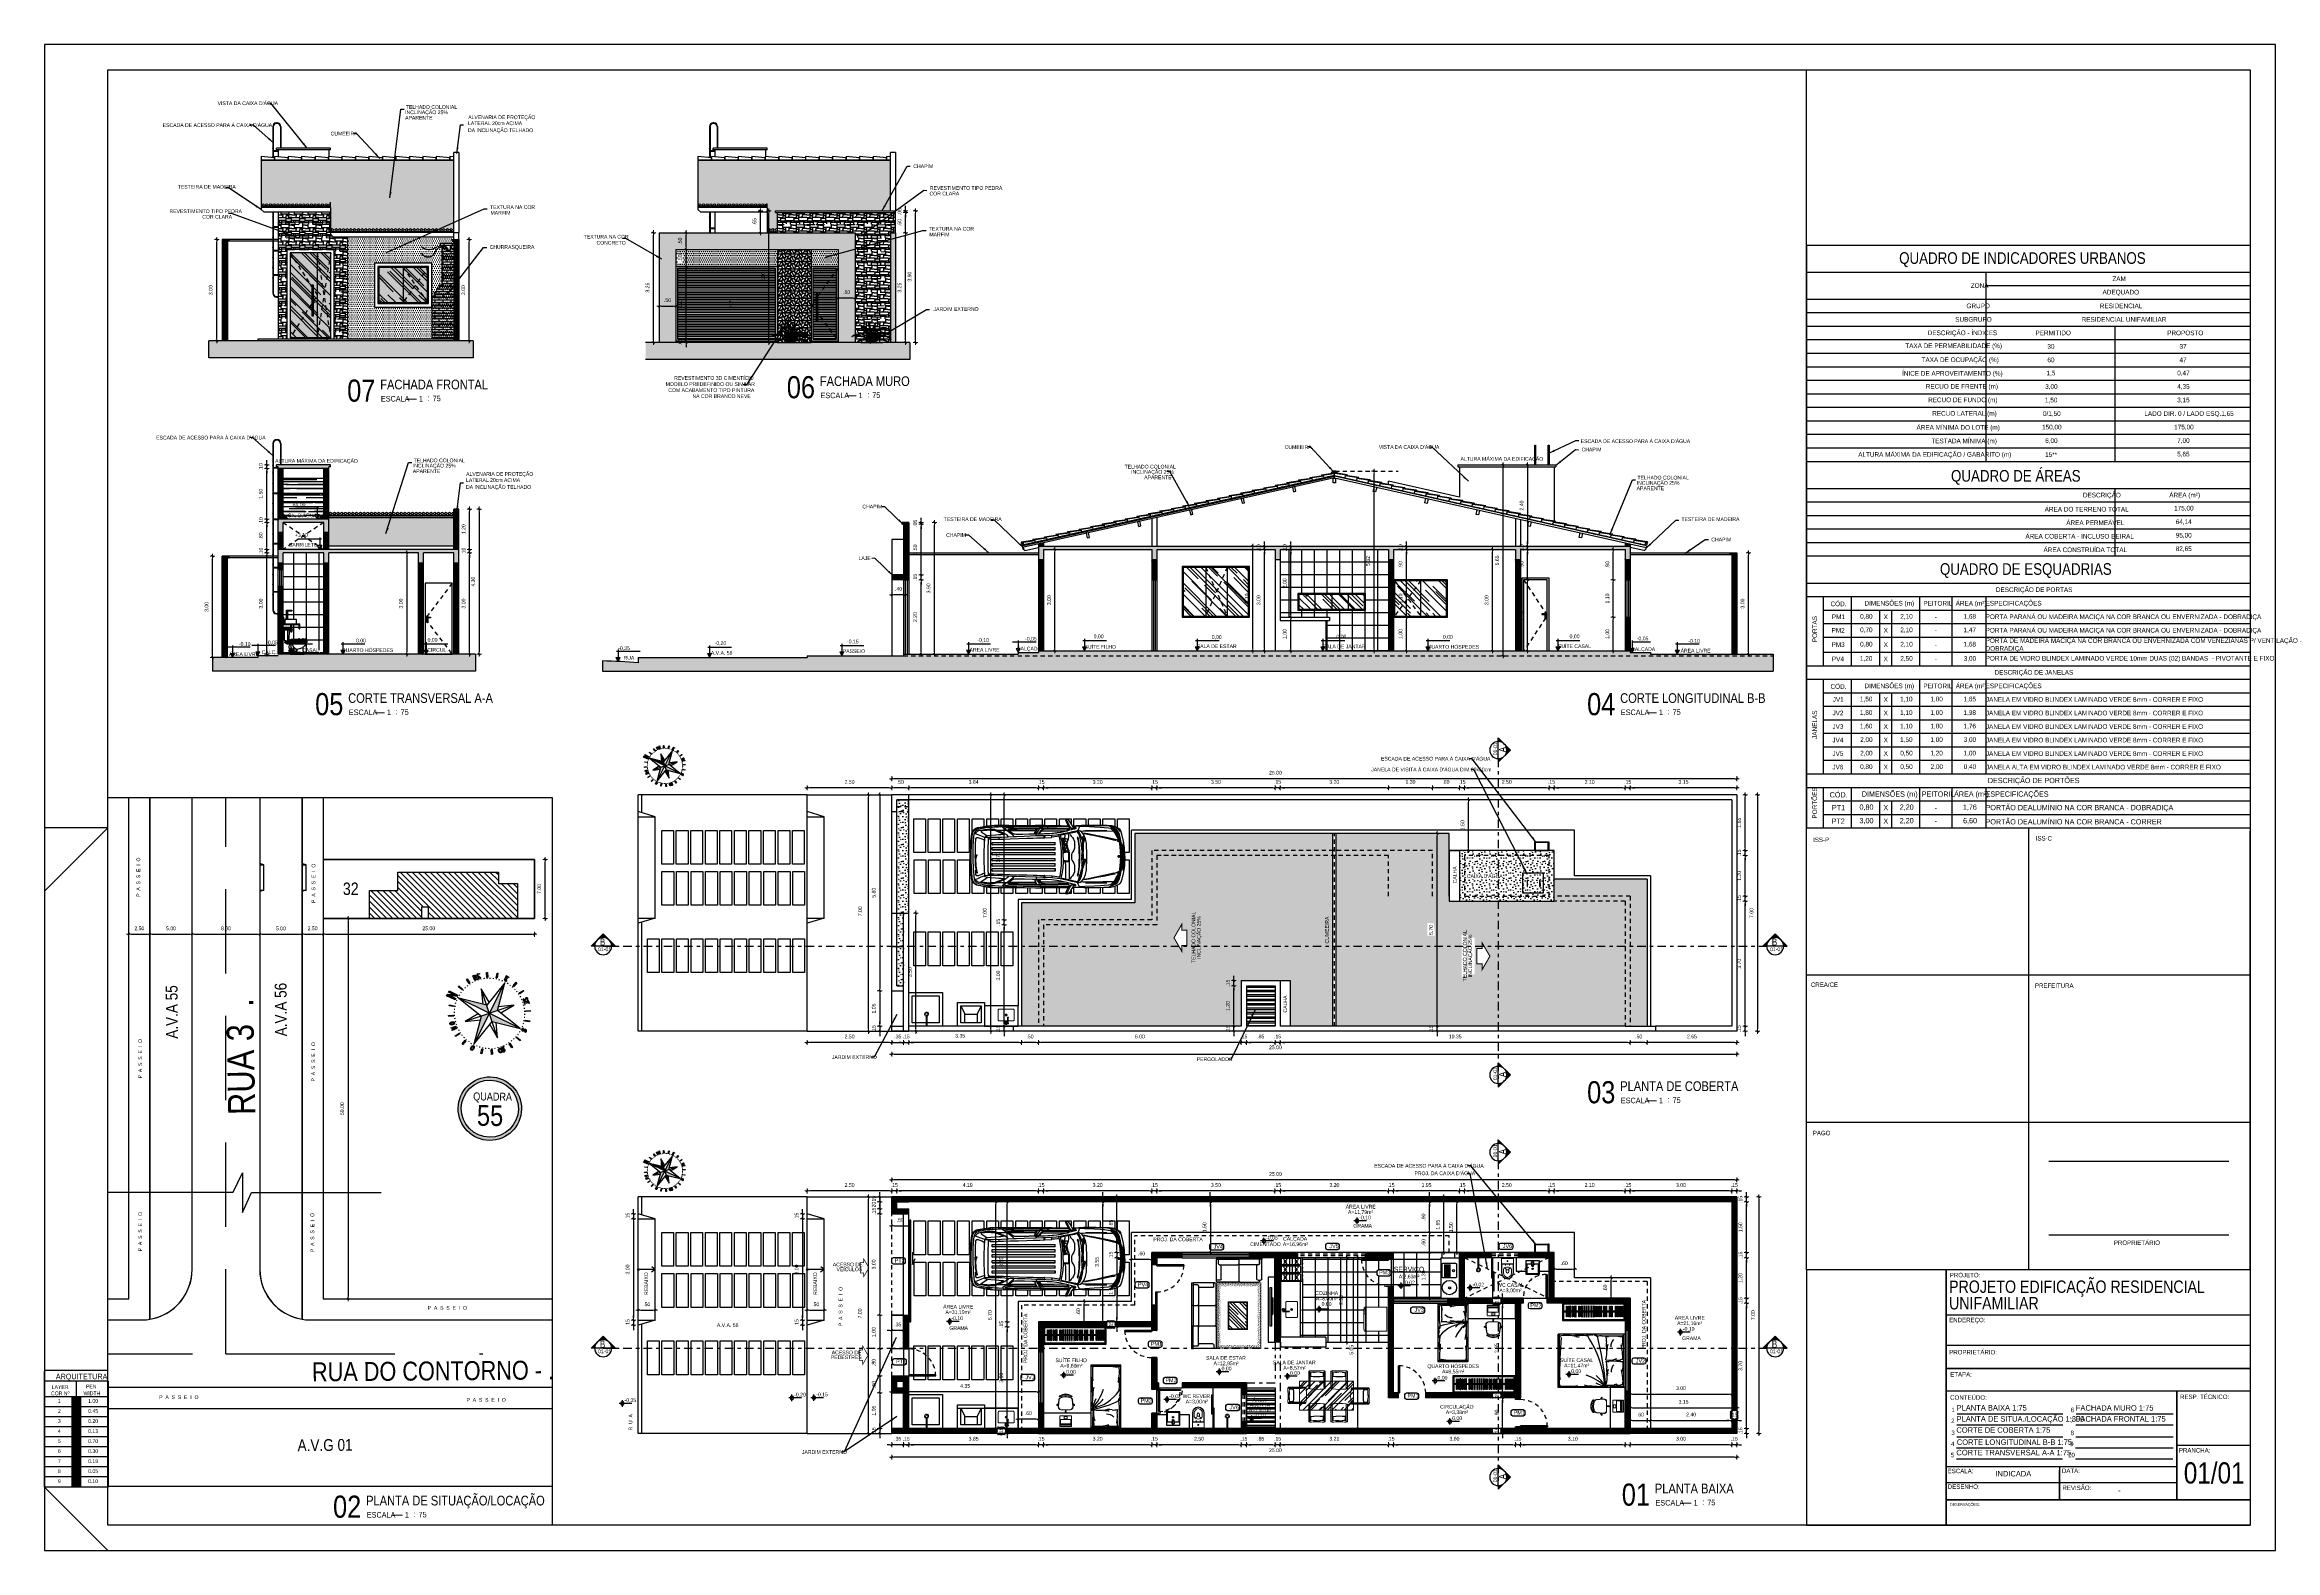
# Model space of a CAD drawing. Extents: x -178 to 151, y -135 to 745.
# Drawn here: x 84.7 to 150.7, y 700.1 to 744.7 of the extents above; entities outside this region: 2.
import ezdxf
from ezdxf.enums import TextEntityAlignment as Align

# ---------------------------------------------------------------- set-up
doc = ezdxf.new("R2010")
doc.units = 0
doc.header["$MEASUREMENT"] = 0
doc.header["$PDSIZE"] = -5
for name, pattern in [('AXES', [0.54, 0.3, -0.08, 0.08, -0.08]), ('CONTINU', [0]), ('CONTINUO', [0]), ('DASHDOT', [1, 0.5, -0.25, 0, -0.25]), ('DASHDOT2', [0.5, 0.25, -0.125, 0, -0.125]), ('DASHED2', [0.375, 0.25, -0.125]), ('HIDDEN2', [0.1875, 0.125, -0.0625]), ('TRAÇO-2PTOS_P', [0.625, 0.25, -0.125, 0, -0.125, 0, -0.125])]:
    doc.linetypes.add(name, pattern=pattern)
doc.layers.get('0').update_dxf_attribs({"linetype": 'CONTINUOUS'})
doc.layers.get('Defpoints').update_dxf_attribs({"linetype": 'CONTINUOUS'})
for name, color, linetype in [('003', 3, 'CONTINUOUS'), ('A-CTA-W', 7, 'CONTINUOUS'), ('a-pem-m', 6, 'CONTINUOUS'), ('A-PEN-B', 5, 'CONTINUOUS'), ('alfa_145_colori', 7, 'CONTINUOUS'), ('AME_FRZ', 7, 'CONTINUOUS'), ('AR-ALV', 5, 'CONTINUOUS'), ('AR-MOB', 252, 'CONTINUOUS'), ('AR-TXT', 1, 'CONTINUOUS'), ('ARQ-COB-PROJ', 8, 'TRAÇO-2PTOS_P'), ('ARREDI_attrezzature', 175, 'CONTINUOUS'), ('Bra-Rua Calçadas', 1, 'CONTINUOUS'), ('CALÇADA', 3, 'CONTINUOUS'), ('COTA', 7, 'CONTINUOUS'), ('COTAS', 7, 'CONTINUOUS'), ('COTAS01', 7, 'CONTINUOUS'), ('COZINHA', 6, 'CONTINUOUS'), ('DIVERSOS', 1, 'CONTINUOUS'), ('E-hatch', 8, 'CONTINUOUS'), ('E-pen-y', 2, 'CONTINUOUS'), ('E-txt-g', 3, 'CONTINUOUS'), ('E-TXT-Y', 2, 'CONTINUOUS'), ('EIXO DAS VIAS', 252, 'DASHDOT'), ('ESPECIFICAÇÃO02', 7, 'CONTINUOUS'), ('ESQUADRIA', 3, 'CONTINUOUS'), ('IDECOR', 1, 'CONTINUOUS'), ('IPONTO', 2, 'CONTINUOUS'), ('Layer1', 7, 'CONTINUOUS'), ('LAYER4', 7, 'CONTINUOUS'), ('LAYER5', 8, 'CONTINUOUS'), ('LAYER7', 4, 'CONTINUOUS'), ("LINHA - PROJETU'S", 1, 'CONTINUOUS'), ('Lotes', 2, 'CONTINUOUS'), ('MOB', 251, 'CONTINUOUS'), ('MOVEIS', 7, 'CONTINUOUS'), ('Nomes de Ruas', 3, 'CONTINUOUS'), ('númeraçãoquadras', 4, 'CONTINUOUS'), ('PLANTAS', 8, 'CONTINUOUS'), ("PRANCHA - PROJETU'S", 7, 'CONTINUOUS'), ('TEXTO', 4, 'CONTINUOUS'), ('TEXTO3', 4, 'CONTINUOUS'), ('TXT', 2, 'CONTINUOUS'), ('TXT A.VERDES', 7, 'CONTINUOUS'), ('V2', 11, 'CONTINUOUS'), ('Área Verde Alameda etc.', 92, 'CONTINUOUS')]:
    doc.layers.add(name, color=color, linetype=linetype)
for name, color, linetype, lineweight in [('A - V2', 4, 'CONTINUOUS', 20), ('AMBIENTACIÓN', 3, 'CONTINUOUS', 0), ('E-Cta-W', 7, 'CONTINUOUS', 20), ('E-Lay-9', 9, 'CONTINUOUS', 9), ('E-Pen-C', 4, 'CONTINUOUS', 15), ('E-Pen-G', 3, 'CONTINUOUS', 30), ('E-Txt-W', 7, 'CONTINUOUS', 20), ('estofado', 7, 'CONTINUOUS', 25), ('ICASA', 3, 'CONTINUOUS', 30)]:
    doc.layers.add(name, color=color, linetype=linetype, lineweight=lineweight)
doc.styles.add('F2', font='swissc.ttf')
doc.styles.add('REG60', font='romans.shx', dxfattribs={"width": 0.8, "height": 0.15})
doc.styles.add('REG80', font='romans.shx', dxfattribs={"width": 0.8, "height": 0.2})
doc.styles.add('STYLE1', font='sanss___.ttf')
doc.dimstyles.new('DIMENSION-1', dxfattribs={"dimtxt": 0.11, "dimasz": 0.07, "dimexe": 1, "dimexo": 0, "dimgap": 0.12, "dimtad": 1, "dimzin": 7, "dimdsep": 46, "dimtxsty": 'F2', "dimblk1": 'TRACO', "dimblk2": 'TRACO', "dimsah": 1, "dimcen": 1, "dimse1": 1, "dimse2": 1, "dimclrd": 256, "dimclre": 256, "dimclrt": 6, "dimadec": 0, "dimazin": 0, "dimtfac": 1, "dimtix": 1, "dimtmove": 2, "dimatfit": 3, "dimldrblk": 'TRACO', "dimfxl": 1, "dimtolj": 1, "dimtzin": 0, "dimarcsym": 0})
doc.dimstyles.get("Standard").update_dxf_attribs({"dimtxt": 0.18, "dimasz": 0.18, "dimexe": 0.18, "dimexo": 0.0625, "dimgap": 0.09, "dimtad": 0, "dimtih": 1, "dimtoh": 1, "dimdec": 4, "dimzin": 0, "dimdsep": 46, "dimtxsty": 'Standard', "dimcen": 0.09, "dimadec": 0, "dimazin": 0, "dimtfac": 1, "dimtdec": 4, "dimtofl": 0, "dimtmove": 0, "dimatfit": 3, "dimfxl": 1, "dimtolj": 1, "dimtzin": 0, "dimarcsym": 0})
pattern_1 = [(135, (63.3862, 0), (-0.29698485, 0.7919596), [5.25, -0.7, 1.75, -0.35]), (135, (63.1808, 0.4529), (0.57664558, 0.08167083), [1.05, -0.1155, 2.1, -0.2625]), (135, (63.47284, 0.3341), (-1.1211178, 1.45275088), [2.8, -0.49, 1.4, -0.35])]
pattern_2 = [(90, (64.5362, 0), (0.375, 6e-17), []), (7e-15, (64.5362, 0), (6e-17, -0.375), [])]
pattern_3 = [(180, (14.637315, 0), (-0.03125, 0.0625), [0, -0.0625])]
pattern_4 = [(135, (14.562, -9.2879), (-0.29698485, 0.7919596), [5.25, -0.7, 1.75, -0.35]), (135, (14.3566, -8.835), (0.57664558, 0.08167083), [1.05, -0.1155, 2.1, -0.2625]), (135, (14.64862, -8.95378), (-1.1211178, 1.45275088), [2.8, -0.49, 1.4, -0.35])]
pattern_5 = [(180, (118.83264, 0), (-0.03125, 0.0625), [0, -0.0625])]
pattern_6 = [(0, (0, 0), (0.15, 0.15), [0.048, -0.102]), (125.2176, (0.144, 0.015), (1.05000017453, -1.49999987498), [0.03121305, -3.0900849]), (160.71, (0.126, 0.0405), (2.550000777635, -0.8999979741), [0.0317844, -3.1466586]), (199.29, (0.096, 0.051), (-2.550000777635, -0.8999979741), [0.0317844, -3.1466586]), (234.7824, (0.066, 0.0405), (-1.05000017453, -1.49999987498), [0.03121305, -3.0900849]), (270, (0.048, 0.015), (0.15, -0.15), [0.015, -0.135]), (90, (0.144, -4e-17), (-0.15, 0.15), [0.015, -0.135]), (0, (1e-18, 0.006), (0.15, 0.15), [0.042, -0.108]), (126.3844, (0.15, 0.018), (1.650001937525, -2.24999858293), [0.0354012, -3.50472585]), (162.3499, (0.129, 0.0465), (-2.850000422915, 0.899998778574), [0.0346302, -3.42838875]), (197.6501, (0.096, 0.057), (2.850000422915, 0.899998778574), [0.0346302, -3.42838875]), (233.6156, (0.063, 0.0465), (-1.650001937525, -2.24999858293), [0.0354012, -3.50472585]), (270, (0.042, 0.018), (0.15, -0.15), [0.012, -0.138]), (90, (0.15, 0.006), (-0.15, 0.15), [0.012, -0.138]), (0, (0.144, 0.006), (0.15, 0.15), [0.006, -0.144]), (87.3974, (0.042, 0.018), (-0.1500021288, -3.149999897937), [0.13213635, -3.17127105]), (92.6026, (0.15, 0.018), (-0.1500021288, 3.149999897937), [0.13213635, -3.17127105]), (0, (0.144, -4e-17), (0.15, 0.15), [0.006, -0.144])]

# ---------------------------------------------------------------- blocks, each defined once
blk = doc.blocks.new('TRACO')
at = {"layer": 'E-Pen-C'}
for p, q in [((-1, 0), (1, 0)), ((0, 1), (0, -1))]:
    blk.add_line(p, q, dxfattribs=at)
at = {"layer": 'E-Pen-G'}
blk.add_line((-0.42, -0.42), (0.42, 0.42), dxfattribs=at)
blk = doc.blocks.new('*D269')
at = {"linetype": 'Continuous', "lineweight": -2}
blk.add_line((109.682, 722.689), (107.322, 722.689), dxfattribs=at)
at = {"layer": 'Defpoints', "color": 0, "linetype": 'Continuous'}
for p in [(107.252, 722.689), (107.252, 722.26), (109.752, 722.26)]:
    blk.add_point(p, dxfattribs=at)
at = {"linetype": 'Continuous', "lineweight": -2, "xscale": 0.07, "yscale": 0.07, "zscale": 0.07, "rotation": 180}
blk.add_blockref('TRACO', (107.252, 722.689), dxfattribs=at)
at = {"linetype": 'Continuous', "lineweight": -2, "xscale": 0.07, "yscale": 0.07, "zscale": 0.07}
blk.add_blockref('TRACO', (109.752, 722.689), dxfattribs=at)
at = {"color": 6, "linetype": 'Continuous', "insert": (108.502, 722.865), "char_height": 0.11, "attachment_point": 5, "style": 'F2'}
blk.add_mtext('\\A1;2.50', dxfattribs=at)
blk = doc.blocks.new('Cuba coz')
at = {"color": 8}
blk.add_line((7.5, -4.5), (7.5, -2.4), dxfattribs=at)
for points in [[(6.7, 1.7), (6, 1.7, 0.546464), (4.4, -0.7, -0.10784), (4.5, -1.1), (4.5, -5.5)], [(11.7, 2.5), (8, 2.5, 0.133256), (7.3, 2.3, 0.106756), (6.7, 1.8, 0.082828), (6.3, 1, 0.071352), (6.2, 0, 0.071352), (6.3, -1, 0.082828), (6.7, -1.8, 0.106756), (7.3, -2.3, 0.133256), (8, -2.5), (11.7, -2.5)], [(13.4, -6.5), (13.4, -20, 0.414214), (17.4, -24), (44.4, -24, 0.414214), (48.4, -20), (48.4, 20, 0.414214), (44.4, 24), (17.4, 24, 0.414214), (13.4, 20), (13.4, 0.7)], [(4.4, -0.7, 0.293273), (6, -1.8), (6.7, -1.8)], [(13.4, -1), (13.4, -4.5, 0.414214)]]:
    blk.add_lwpolyline(points, format="xyb", dxfattribs=at)
for points in [[(11.7, -2.5, 0.133256), (12.4, -2.3, 0.106756), (13, -1.8, 0.082828), (13.3, -1, 0.071352), (13.5, 0, 0.071352), (13.3, 1, 0.082828), (13, 1.8, 0.106756), (12.4, 2.3, 0.133256), (11.7, 2.5, 0.133256), (11.1, 2.3, 0.106756), (10.5, 1.8, 0.082828), (10.1, 1, 0.071352), (10, 0, 0.071352), (10.1, -1, 0.082828), (10.5, -1.8, 0.106756), (11.1, -2.3, 0.133256)], [(12.5, 0.7, 0.133256), (12.3, 0.7, 0.106756), (12.1, 0.5, 0.082828), (12, 0.3, 0.071352), (11.9, 0, 0.071352), (12, -0.3, 0.082828), (12.1, -0.5, 0.106756), (12.3, -0.7, 0.133256), (12.5, -0.8, 0.133256), (12.7, -0.7, 0.106756), (12.8, -0.5, 0.082828), (13, -0.3, 0.071352), (13, 0, 0.071352), (13, 0.3, 0.082828), (12.8, 0.5, 0.106756), (12.7, 0.7, 0.133256)], [(6, -6.5), (23, -6.5, 1), (23, -4.5), (6, -4.5, 1)]]:
    blk.add_lwpolyline(points, format="xyb", close=True, dxfattribs=at)
for radius in [3, 1.75]:
    blk.add_circle((30.9, 0), radius, dxfattribs=at)
for centre, radius, start, end in [((6, 0), 3.5, 45.58469, 244.62307), ((6, -5.5), 1.5, 41.81031, 318.18969), ((6, 0), 3.5, 295.37693, 314.41531), ((23, -5.5), 1.25, 233.1301, 126.8699)]:
    blk.add_arc(centre, radius, start, end, dxfattribs=at)
blk = doc.blocks.new('Chuveiro')
at = {"layer": 'E-Lay-9', "color": 8}
for p, q in [((-0.031, 0.016), (-0.36, 0.016)), ((0.051, 0.016), (0.031, 0.016)), ((0.051, 0.016), (0.051, -0.016)), ((-0.031, -0.016), (-0.36, -0.016)), ((0.051, -0.016), (0.031, -0.016))]:
    blk.add_line(p, q, dxfattribs=at)
blk.add_circle((0, 0), 0.0348, dxfattribs=at)
for centre, radius, start, end in [((0, 0), 0.0624, 194.4775, 165.5225), ((0.009, 0), 0.0444, 339.42663, 20.57337)]:
    blk.add_arc(centre, radius, start, end, dxfattribs=at)
blk = doc.blocks.new('Seta')
at = {"const_width": 2}
blk.add_lwpolyline([(10, 15), (10, 26), (25, 0), (10, -26), (10, -15), (0, -15), (0, 15)], close=True, dxfattribs=at)
blk = doc.blocks.new('TXT-AMB75')
at = {"layer": 'E-txt-g', "style": 'REG80', "width": 0.8, "flags": 8}
blk.add_attdef('TXT', text='', height=0.2, dxfattribs=at).set_placement((0.005, 0.296), align=Align.CENTER)
at = {"layer": 'E-Txt-W', "style": 'REG60', "width": 0.8, "flags": 8}
blk.add_attdef('TXT', text='', height=0.15, dxfattribs=at).set_placement((0.005, 0.027), align=Align.CENTER)
blk = doc.blocks.new('*D270')
at = {"linetype": 'Continuous', "lineweight": -2}
blk.add_line((134.682, 715.158), (132.171, 715.158), dxfattribs=at)
at = {"layer": 'Defpoints', "color": 0, "linetype": 'Continuous'}
for p in [(132.101, 715.637), (134.752, 715.487), (132.101, 715.158)]:
    blk.add_point(p, dxfattribs=at)
at = {"linetype": 'Continuous', "lineweight": -2, "xscale": 0.07, "yscale": 0.07, "zscale": 0.07, "rotation": 180}
blk.add_blockref('TRACO', (132.101, 715.158), dxfattribs=at)
at = {"linetype": 'Continuous', "lineweight": -2, "xscale": 0.07, "yscale": 0.07, "zscale": 0.07}
blk.add_blockref('TRACO', (134.752, 715.158), dxfattribs=at)
at = {"color": 6, "linetype": 'Continuous', "insert": (133.426, 715.334), "char_height": 0.11, "attachment_point": 5, "style": 'F2'}
blk.add_mtext('\\A1;2.65', dxfattribs=at)
blk = doc.blocks.new('*D271')
at = {"linetype": 'Continuous', "lineweight": -2}
blk.add_line((132.031, 715.158), (131.671, 715.158), dxfattribs=at)
at = {"layer": 'Defpoints', "color": 0, "linetype": 'Continuous'}
for p in [(131.601, 715.637), (132.101, 715.637), (131.601, 715.158)]:
    blk.add_point(p, dxfattribs=at)
at = {"linetype": 'Continuous', "lineweight": -2, "xscale": 0.07, "yscale": 0.07, "zscale": 0.07, "rotation": 180}
blk.add_blockref('TRACO', (131.601, 715.158), dxfattribs=at)
at = {"linetype": 'Continuous', "lineweight": -2, "xscale": 0.07, "yscale": 0.07, "zscale": 0.07}
blk.add_blockref('TRACO', (132.101, 715.158), dxfattribs=at)
at = {"color": 6, "linetype": 'Continuous', "insert": (131.851, 715.334), "char_height": 0.11, "attachment_point": 5, "style": 'F2'}
blk.add_mtext('\\A1;.50', dxfattribs=at)
blk = doc.blocks.new('*D272')
at = {"linetype": 'Continuous', "lineweight": -2}
blk.add_line((131.531, 715.158), (121.312, 715.158), dxfattribs=at)
at = {"layer": 'Defpoints', "color": 0, "linetype": 'Continuous'}
for p in [(121.242, 715.637), (131.601, 715.637), (121.242, 715.158)]:
    blk.add_point(p, dxfattribs=at)
at = {"linetype": 'Continuous', "lineweight": -2, "xscale": 0.07, "yscale": 0.07, "zscale": 0.07, "rotation": 180}
blk.add_blockref('TRACO', (121.242, 715.158), dxfattribs=at)
at = {"linetype": 'Continuous', "lineweight": -2, "xscale": 0.07, "yscale": 0.07, "zscale": 0.07}
blk.add_blockref('TRACO', (131.601, 715.158), dxfattribs=at)
at = {"color": 6, "linetype": 'Continuous', "insert": (126.421, 715.334), "char_height": 0.11, "attachment_point": 5, "style": 'F2'}
blk.add_mtext('\\A1;10.35', dxfattribs=at)
blk = doc.blocks.new('*D273')
at = {"linetype": 'Continuous', "lineweight": -2}
for p, q in [((121.022, 715.158), (120.952, 715.158)), ((121.242, 715.158), (121.092, 715.158)), ((121.312, 715.158), (121.382, 715.158))]:
    blk.add_line(p, q, dxfattribs=at)
at = {"layer": 'Defpoints', "color": 0, "linetype": 'Continuous'}
for p in [(121.092, 715.637), (121.242, 715.637), (121.092, 715.158)]:
    blk.add_point(p, dxfattribs=at)
at = {"linetype": 'Continuous', "lineweight": -2, "xscale": 0.07, "yscale": 0.07, "zscale": 0.07}
blk.add_blockref('TRACO', (121.092, 715.158), dxfattribs=at)
at = {"linetype": 'Continuous', "lineweight": -2, "xscale": 0.07, "yscale": 0.07, "zscale": 0.07, "rotation": 180}
blk.add_blockref('TRACO', (121.242, 715.158), dxfattribs=at)
at = {"color": 6, "linetype": 'Continuous', "insert": (121.167, 715.334), "char_height": 0.11, "attachment_point": 5, "style": 'F2'}
blk.add_mtext('\\A1;.15', dxfattribs=at)
blk = doc.blocks.new('*D274')
at = {"linetype": 'Continuous', "lineweight": -2}
blk.add_line((121.022, 715.158), (120.312, 715.158), dxfattribs=at)
at = {"layer": 'Defpoints', "color": 0, "linetype": 'Continuous'}
for p in [(120.242, 715.637), (121.092, 715.637), (120.242, 715.158)]:
    blk.add_point(p, dxfattribs=at)
at = {"linetype": 'Continuous', "lineweight": -2, "xscale": 0.07, "yscale": 0.07, "zscale": 0.07, "rotation": 180}
blk.add_blockref('TRACO', (120.242, 715.158), dxfattribs=at)
at = {"linetype": 'Continuous', "lineweight": -2, "xscale": 0.07, "yscale": 0.07, "zscale": 0.07}
blk.add_blockref('TRACO', (121.092, 715.158), dxfattribs=at)
at = {"color": 6, "linetype": 'Continuous', "insert": (120.667, 715.334), "char_height": 0.11, "attachment_point": 5, "style": 'F2'}
blk.add_mtext('\\A1;.85', dxfattribs=at)
blk = doc.blocks.new('*D275')
at = {"linetype": 'Continuous', "lineweight": -2}
for p, q in [((120.022, 715.158), (119.952, 715.158)), ((120.242, 715.158), (120.092, 715.158)), ((120.312, 715.158), (120.382, 715.158))]:
    blk.add_line(p, q, dxfattribs=at)
at = {"layer": 'Defpoints', "color": 0, "linetype": 'Continuous'}
for p in [(120.092, 715.637), (120.242, 715.637), (120.092, 715.158)]:
    blk.add_point(p, dxfattribs=at)
at = {"linetype": 'Continuous', "lineweight": -2, "xscale": 0.07, "yscale": 0.07, "zscale": 0.07}
blk.add_blockref('TRACO', (120.092, 715.158), dxfattribs=at)
at = {"linetype": 'Continuous', "lineweight": -2, "xscale": 0.07, "yscale": 0.07, "zscale": 0.07, "rotation": 180}
blk.add_blockref('TRACO', (120.242, 715.158), dxfattribs=at)
at = {"color": 6, "linetype": 'Continuous', "insert": (120.167, 715.334), "char_height": 0.11, "attachment_point": 5, "style": 'F2'}
blk.add_mtext('\\A1;.15', dxfattribs=at)
blk = doc.blocks.new('*D276')
at = {"linetype": 'Continuous', "lineweight": -2}
blk.add_line((120.022, 715.158), (114.162, 715.158), dxfattribs=at)
at = {"layer": 'Defpoints', "color": 0, "linetype": 'Continuous'}
for p in [(114.092, 715.637), (120.092, 715.637), (114.092, 715.158)]:
    blk.add_point(p, dxfattribs=at)
at = {"linetype": 'Continuous', "lineweight": -2, "xscale": 0.07, "yscale": 0.07, "zscale": 0.07, "rotation": 180}
blk.add_blockref('TRACO', (114.092, 715.158), dxfattribs=at)
at = {"linetype": 'Continuous', "lineweight": -2, "xscale": 0.07, "yscale": 0.07, "zscale": 0.07}
blk.add_blockref('TRACO', (120.092, 715.158), dxfattribs=at)
at = {"color": 6, "linetype": 'Continuous', "insert": (117.092, 715.334), "char_height": 0.11, "attachment_point": 5, "style": 'F2'}
blk.add_mtext('\\A1;6.00', dxfattribs=at)
blk = doc.blocks.new('*D277')
at = {"linetype": 'Continuous', "lineweight": -2}
blk.add_line((114.022, 715.158), (113.662, 715.158), dxfattribs=at)
at = {"layer": 'Defpoints', "color": 0, "linetype": 'Continuous'}
for p in [(113.592, 715.637), (114.092, 715.637), (113.592, 715.158)]:
    blk.add_point(p, dxfattribs=at)
at = {"linetype": 'Continuous', "lineweight": -2, "xscale": 0.07, "yscale": 0.07, "zscale": 0.07, "rotation": 180}
blk.add_blockref('TRACO', (113.592, 715.158), dxfattribs=at)
at = {"linetype": 'Continuous', "lineweight": -2, "xscale": 0.07, "yscale": 0.07, "zscale": 0.07}
blk.add_blockref('TRACO', (114.092, 715.158), dxfattribs=at)
at = {"color": 6, "linetype": 'Continuous', "insert": (113.842, 715.334), "char_height": 0.11, "attachment_point": 5, "style": 'F2'}
blk.add_mtext('\\A1;.50', dxfattribs=at)
blk = doc.blocks.new('*D278')
at = {"linetype": 'Continuous', "lineweight": -2}
blk.add_line((113.522, 715.158), (110.322, 715.158), dxfattribs=at)
at = {"layer": 'Defpoints', "color": 0, "linetype": 'Continuous'}
for p in [(110.252, 715.637), (113.592, 715.637), (110.252, 715.158)]:
    blk.add_point(p, dxfattribs=at)
at = {"linetype": 'Continuous', "lineweight": -2, "xscale": 0.07, "yscale": 0.07, "zscale": 0.07, "rotation": 180}
blk.add_blockref('TRACO', (110.252, 715.158), dxfattribs=at)
at = {"linetype": 'Continuous', "lineweight": -2, "xscale": 0.07, "yscale": 0.07, "zscale": 0.07}
blk.add_blockref('TRACO', (113.592, 715.158), dxfattribs=at)
at = {"color": 6, "linetype": 'Continuous', "insert": (111.776, 715.355), "char_height": 0.11, "attachment_point": 5, "style": 'F2'}
blk.add_mtext('\\A1;3.35', dxfattribs=at)
blk = doc.blocks.new('*D279')
at = {"linetype": 'Continuous', "lineweight": -2}
for p, q in [((113.077, 715.707), (113.077, 715.777)), ((113.077, 715.487), (113.077, 715.637)), ((113.077, 715.417), (113.077, 715.347))]:
    blk.add_line(p, q, dxfattribs=at)
at = {"layer": 'Defpoints', "color": 0, "linetype": 'Continuous'}
for p in [(113.077, 715.637), (114.092, 715.637), (114.092, 715.487)]:
    blk.add_point(p, dxfattribs=at)
at = {"linetype": 'Continuous', "lineweight": -2, "xscale": 0.07, "yscale": 0.07, "zscale": 0.07}
for p, rotation in [((113.077, 715.637), 270), ((113.077, 715.487), 90)]:
    blk.add_blockref('TRACO', p, dxfattribs=dict(at, rotation=rotation))
at = {"color": 6, "linetype": 'Continuous', "insert": (112.901, 715.562), "char_height": 0.11, "attachment_point": 5, "rotation": 90, "style": 'F2'}
blk.add_mtext('\\A1;.15', dxfattribs=at)
blk = doc.blocks.new('*D280')
at = {"linetype": 'Continuous', "lineweight": -2}
blk.add_line((113.077, 715.707), (113.077, 718.567), dxfattribs=at)
at = {"layer": 'Defpoints', "color": 0, "linetype": 'Continuous'}
for p in [(113.077, 718.637), (114.242, 718.637), (114.092, 715.637)]:
    blk.add_point(p, dxfattribs=at)
at = {"linetype": 'Continuous', "lineweight": -2, "xscale": 0.07, "yscale": 0.07, "zscale": 0.07}
for p, rotation in [((113.077, 718.637), 90), ((113.077, 715.637), 270)]:
    blk.add_blockref('TRACO', p, dxfattribs=dict(at, rotation=rotation))
at = {"color": 6, "linetype": 'Continuous', "insert": (112.901, 717.137), "char_height": 0.11, "attachment_point": 5, "rotation": 90, "style": 'F2'}
blk.add_mtext('\\A1;3.00', dxfattribs=at)
blk = doc.blocks.new('*D281')
at = {"linetype": 'Continuous', "lineweight": -2}
for p, q in [((113.077, 718.857), (113.077, 718.927)), ((113.077, 718.637), (113.077, 718.787)), ((113.077, 718.567), (113.077, 718.497))]:
    blk.add_line(p, q, dxfattribs=at)
at = {"layer": 'Defpoints', "color": 0, "linetype": 'Continuous'}
for p in [(113.077, 718.787), (114.092, 718.787), (114.242, 718.637)]:
    blk.add_point(p, dxfattribs=at)
at = {"linetype": 'Continuous', "lineweight": -2, "xscale": 0.07, "yscale": 0.07, "zscale": 0.07}
for p, rotation in [((113.077, 718.787), 270), ((113.077, 718.637), 90)]:
    blk.add_blockref('TRACO', p, dxfattribs=dict(at, rotation=rotation))
at = {"color": 6, "linetype": 'Continuous', "insert": (112.901, 718.712), "char_height": 0.11, "attachment_point": 5, "rotation": 90, "style": 'F2'}
blk.add_mtext('\\A1;.15', dxfattribs=at)
blk = doc.blocks.new('*D282')
at = {"linetype": 'Continuous', "lineweight": -2}
blk.add_line((113.077, 718.857), (113.077, 722.417), dxfattribs=at)
at = {"layer": 'Defpoints', "color": 0, "linetype": 'Continuous'}
for p in [(113.077, 722.487), (115.718, 722.487), (114.092, 718.787)]:
    blk.add_point(p, dxfattribs=at)
at = {"linetype": 'Continuous', "lineweight": -2, "xscale": 0.07, "yscale": 0.07, "zscale": 0.07}
for p, rotation in [((113.077, 722.487), 90), ((113.077, 718.787), 270)]:
    blk.add_blockref('TRACO', p, dxfattribs=dict(at, rotation=rotation))
at = {"color": 6, "linetype": 'Continuous', "insert": (112.901, 720.637), "char_height": 0.11, "attachment_point": 5, "rotation": 90, "style": 'F2'}
blk.add_mtext('\\A1;3.70', dxfattribs=at)
blk = doc.blocks.new('*D283')
at = {"linetype": 'Continuous', "lineweight": -2}
blk.add_line((112.677, 715.557), (112.677, 722.417), dxfattribs=at)
at = {"layer": 'Defpoints', "color": 0, "linetype": 'Continuous'}
for p in [(112.677, 722.487), (114.325, 722.487), (114.092, 715.487)]:
    blk.add_point(p, dxfattribs=at)
at = {"linetype": 'Continuous', "lineweight": -2, "xscale": 0.07, "yscale": 0.07, "zscale": 0.07}
for p, rotation in [((112.677, 722.487), 90), ((112.677, 715.487), 270)]:
    blk.add_blockref('TRACO', p, dxfattribs=dict(at, rotation=rotation))
at = {"color": 6, "linetype": 'Continuous', "insert": (112.501, 718.987), "char_height": 0.11, "attachment_point": 5, "rotation": 90, "style": 'F2'}
blk.add_mtext('\\A1;7.00', dxfattribs=at)
blk = doc.blocks.new('*D284')
at = {"linetype": 'Continuous', "lineweight": -2}
for p, q in [((134.998, 715.707), (134.998, 715.777)), ((134.998, 715.487), (134.998, 715.637)), ((134.998, 715.417), (134.998, 715.347))]:
    blk.add_line(p, q, dxfattribs=at)
at = {"layer": 'Defpoints', "color": 0, "linetype": 'Continuous'}
for p in [(134.602, 715.637), (134.752, 715.487), (134.998, 715.637)]:
    blk.add_point(p, dxfattribs=at)
at = {"linetype": 'Continuous', "lineweight": -2, "xscale": 0.07, "yscale": 0.07, "zscale": 0.07}
for p, rotation in [((134.998, 715.637), 270), ((134.998, 715.487), 90)]:
    blk.add_blockref('TRACO', p, dxfattribs=dict(at, rotation=rotation))
at = {"color": 6, "linetype": 'Continuous', "insert": (134.821, 715.562), "char_height": 0.11, "attachment_point": 5, "rotation": 90, "style": 'F2'}
blk.add_mtext('\\A1;.15', dxfattribs=at)
blk = doc.blocks.new('*D285')
at = {"linetype": 'Continuous', "lineweight": -2}
blk.add_line((134.998, 715.707), (134.998, 719.267), dxfattribs=at)
at = {"layer": 'Defpoints', "color": 0, "linetype": 'Continuous'}
for p in [(131.451, 719.337), (134.998, 719.337), (134.602, 715.637)]:
    blk.add_point(p, dxfattribs=at)
at = {"linetype": 'Continuous', "lineweight": -2, "xscale": 0.07, "yscale": 0.07, "zscale": 0.07}
for p, rotation in [((134.998, 719.337), 90), ((134.998, 715.637), 270)]:
    blk.add_blockref('TRACO', p, dxfattribs=dict(at, rotation=rotation))
at = {"color": 6, "linetype": 'Continuous', "insert": (134.821, 717.487), "char_height": 0.11, "attachment_point": 5, "rotation": 90, "style": 'F2'}
blk.add_mtext('\\A1;3.70', dxfattribs=at)
blk = doc.blocks.new('*D286')
at = {"linetype": 'Continuous', "lineweight": -2}
for p, q in [((134.998, 719.557), (134.998, 719.627)), ((134.998, 719.337), (134.998, 719.487)), ((134.998, 719.267), (134.998, 719.197))]:
    blk.add_line(p, q, dxfattribs=at)
at = {"layer": 'Defpoints', "color": 0, "linetype": 'Continuous'}
for p in [(131.451, 719.487), (134.998, 719.487), (131.451, 719.337)]:
    blk.add_point(p, dxfattribs=at)
at = {"linetype": 'Continuous', "lineweight": -2, "xscale": 0.07, "yscale": 0.07, "zscale": 0.07}
for p, rotation in [((134.998, 719.487), 270), ((134.998, 719.337), 90)]:
    blk.add_blockref('TRACO', p, dxfattribs=dict(at, rotation=rotation))
at = {"color": 6, "linetype": 'Continuous', "insert": (134.821, 719.412), "char_height": 0.11, "attachment_point": 5, "rotation": 90, "style": 'F2'}
blk.add_mtext('\\A1;.15', dxfattribs=at)
blk = doc.blocks.new('*D287')
at = {"linetype": 'Continuous', "lineweight": -2}
blk.add_line((134.998, 719.557), (134.998, 720.617), dxfattribs=at)
at = {"layer": 'Defpoints', "color": 0, "linetype": 'Continuous'}
for p in [(129.197, 720.687), (134.998, 720.687), (131.451, 719.487)]:
    blk.add_point(p, dxfattribs=at)
at = {"linetype": 'Continuous', "lineweight": -2, "xscale": 0.07, "yscale": 0.07, "zscale": 0.07}
for p, rotation in [((134.998, 720.687), 90), ((134.998, 719.487), 270)]:
    blk.add_blockref('TRACO', p, dxfattribs=dict(at, rotation=rotation))
at = {"color": 6, "linetype": 'Continuous', "insert": (134.821, 720.087), "char_height": 0.11, "attachment_point": 5, "rotation": 90, "style": 'F2'}
blk.add_mtext('\\A1;1.20', dxfattribs=at)
blk = doc.blocks.new('*D288')
at = {"linetype": 'Continuous', "lineweight": -2}
for p, q in [((134.998, 720.907), (134.998, 720.977)), ((134.998, 720.687), (134.998, 720.837)), ((134.998, 720.617), (134.998, 720.547))]:
    blk.add_line(p, q, dxfattribs=at)
at = {"layer": 'Defpoints', "color": 0, "linetype": 'Continuous'}
for p in [(129.197, 720.837), (134.998, 720.837), (129.197, 720.687)]:
    blk.add_point(p, dxfattribs=at)
at = {"linetype": 'Continuous', "lineweight": -2, "xscale": 0.07, "yscale": 0.07, "zscale": 0.07}
for p, rotation in [((134.998, 720.837), 270), ((134.998, 720.687), 90)]:
    blk.add_blockref('TRACO', p, dxfattribs=dict(at, rotation=rotation))
at = {"color": 6, "linetype": 'Continuous', "insert": (134.821, 720.762), "char_height": 0.11, "attachment_point": 5, "rotation": 90, "style": 'F2'}
blk.add_mtext('\\A1;.15', dxfattribs=at)
blk = doc.blocks.new('*D289')
at = {"linetype": 'Continuous', "lineweight": -2}
blk.add_line((134.998, 720.907), (134.998, 722.417), dxfattribs=at)
at = {"layer": 'Defpoints', "color": 0, "linetype": 'Continuous'}
for p in [(134.752, 722.487), (134.998, 722.487), (129.197, 720.837)]:
    blk.add_point(p, dxfattribs=at)
at = {"linetype": 'Continuous', "lineweight": -2, "xscale": 0.07, "yscale": 0.07, "zscale": 0.07}
for p, rotation in [((134.998, 722.487), 90), ((134.998, 720.837), 270)]:
    blk.add_blockref('TRACO', p, dxfattribs=dict(at, rotation=rotation))
at = {"color": 6, "linetype": 'Continuous', "insert": (134.821, 721.662), "char_height": 0.11, "attachment_point": 5, "rotation": 90, "style": 'F2'}
blk.add_mtext('\\A1;1.65', dxfattribs=at)
blk = doc.blocks.new('*D290')
at = {"linetype": 'Continuous', "lineweight": -2}
blk.add_line((135.364, 722.417), (135.364, 715.557), dxfattribs=at)
at = {"layer": 'Defpoints', "color": 0, "linetype": 'Continuous'}
for p in [(134.752, 722.487), (134.752, 715.487), (135.364, 715.487)]:
    blk.add_point(p, dxfattribs=at)
at = {"linetype": 'Continuous', "lineweight": -2, "xscale": 0.07, "yscale": 0.07, "zscale": 0.07}
for p, rotation in [((135.364, 722.487), 90), ((135.364, 715.487), 270)]:
    blk.add_blockref('TRACO', p, dxfattribs=dict(at, rotation=rotation))
at = {"color": 6, "linetype": 'Continuous', "insert": (135.188, 718.987), "char_height": 0.11, "attachment_point": 5, "rotation": 90, "style": 'F2'}
blk.add_mtext('\\A1;7.00', dxfattribs=at)
blk = doc.blocks.new('*D291')
at = {"linetype": 'Continuous', "lineweight": -2}
blk.add_line((134.682, 722.689), (131.671, 722.689), dxfattribs=at)
at = {"layer": 'Defpoints', "color": 0, "linetype": 'Continuous'}
for p in [(131.601, 722.689), (134.752, 722.487), (131.601, 719.487)]:
    blk.add_point(p, dxfattribs=at)
at = {"linetype": 'Continuous', "lineweight": -2, "xscale": 0.07, "yscale": 0.07, "zscale": 0.07, "rotation": 180}
blk.add_blockref('TRACO', (131.601, 722.689), dxfattribs=at)
at = {"linetype": 'Continuous', "lineweight": -2, "xscale": 0.07, "yscale": 0.07, "zscale": 0.07}
blk.add_blockref('TRACO', (134.752, 722.689), dxfattribs=at)
at = {"color": 6, "linetype": 'Continuous', "insert": (133.176, 722.865), "char_height": 0.11, "attachment_point": 5, "style": 'F2'}
blk.add_mtext('\\A1;3.15', dxfattribs=at)
blk = doc.blocks.new('*D292')
at = {"linetype": 'Continuous', "lineweight": -2}
for p, q in [((131.381, 722.689), (131.311, 722.689)), ((131.601, 722.689), (131.451, 722.689)), ((131.671, 722.689), (131.741, 722.689))]:
    blk.add_line(p, q, dxfattribs=at)
at = {"layer": 'Defpoints', "color": 0, "linetype": 'Continuous'}
for p in [(131.451, 722.689), (131.601, 719.487), (131.451, 719.337)]:
    blk.add_point(p, dxfattribs=at)
at = {"linetype": 'Continuous', "lineweight": -2, "xscale": 0.07, "yscale": 0.07, "zscale": 0.07}
blk.add_blockref('TRACO', (131.451, 722.689), dxfattribs=at)
at = {"linetype": 'Continuous', "lineweight": -2, "xscale": 0.07, "yscale": 0.07, "zscale": 0.07, "rotation": 180}
blk.add_blockref('TRACO', (131.601, 722.689), dxfattribs=at)
at = {"color": 6, "linetype": 'Continuous', "insert": (131.526, 722.865), "char_height": 0.11, "attachment_point": 5, "style": 'F2'}
blk.add_mtext('\\A1;.15', dxfattribs=at)
blk = doc.blocks.new('*D293')
at = {"linetype": 'Continuous', "lineweight": -2}
blk.add_line((131.381, 722.689), (129.417, 722.689), dxfattribs=at)
at = {"layer": 'Defpoints', "color": 0, "linetype": 'Continuous'}
for p in [(129.347, 722.689), (129.347, 719.337), (131.451, 719.337)]:
    blk.add_point(p, dxfattribs=at)
at = {"linetype": 'Continuous', "lineweight": -2, "xscale": 0.07, "yscale": 0.07, "zscale": 0.07, "rotation": 180}
blk.add_blockref('TRACO', (129.347, 722.689), dxfattribs=at)
at = {"linetype": 'Continuous', "lineweight": -2, "xscale": 0.07, "yscale": 0.07, "zscale": 0.07}
blk.add_blockref('TRACO', (131.451, 722.689), dxfattribs=at)
at = {"color": 6, "linetype": 'Continuous', "insert": (130.399, 722.865), "char_height": 0.11, "attachment_point": 5, "style": 'F2'}
blk.add_mtext('\\A1;2.10', dxfattribs=at)
blk = doc.blocks.new('*D294')
at = {"linetype": 'Continuous', "lineweight": -2}
for p, q in [((129.127, 722.689), (129.057, 722.689)), ((129.347, 722.689), (129.197, 722.689)), ((129.417, 722.689), (129.487, 722.689))]:
    blk.add_line(p, q, dxfattribs=at)
at = {"layer": 'Defpoints', "color": 0, "linetype": 'Continuous'}
for p in [(129.197, 722.689), (129.197, 719.487), (129.347, 719.337)]:
    blk.add_point(p, dxfattribs=at)
at = {"linetype": 'Continuous', "lineweight": -2, "xscale": 0.07, "yscale": 0.07, "zscale": 0.07}
blk.add_blockref('TRACO', (129.197, 722.689), dxfattribs=at)
at = {"linetype": 'Continuous', "lineweight": -2, "xscale": 0.07, "yscale": 0.07, "zscale": 0.07, "rotation": 180}
blk.add_blockref('TRACO', (129.347, 722.689), dxfattribs=at)
at = {"color": 6, "linetype": 'Continuous', "insert": (129.272, 722.865), "char_height": 0.11, "attachment_point": 5, "style": 'F2'}
blk.add_mtext('\\A1;.15', dxfattribs=at)
blk = doc.blocks.new('*D295')
at = {"linetype": 'Continuous', "lineweight": -2}
blk.add_line((129.127, 722.689), (126.767, 722.689), dxfattribs=at)
at = {"layer": 'Defpoints', "color": 0, "linetype": 'Continuous'}
for p in [(126.697, 722.689), (126.697, 719.487), (129.197, 719.487)]:
    blk.add_point(p, dxfattribs=at)
at = {"linetype": 'Continuous', "lineweight": -2, "xscale": 0.07, "yscale": 0.07, "zscale": 0.07, "rotation": 180}
blk.add_blockref('TRACO', (126.697, 722.689), dxfattribs=at)
at = {"linetype": 'Continuous', "lineweight": -2, "xscale": 0.07, "yscale": 0.07, "zscale": 0.07}
blk.add_blockref('TRACO', (129.197, 722.689), dxfattribs=at)
at = {"color": 6, "linetype": 'Continuous', "insert": (127.947, 722.865), "char_height": 0.11, "attachment_point": 5, "style": 'F2'}
blk.add_mtext('\\A1;2.50', dxfattribs=at)
blk = doc.blocks.new('*D296')
at = {"linetype": 'Continuous', "lineweight": -2}
for p, q in [((126.477, 722.689), (126.407, 722.689)), ((126.697, 722.689), (126.547, 722.689)), ((126.767, 722.689), (126.837, 722.689))]:
    blk.add_line(p, q, dxfattribs=at)
at = {"layer": 'Defpoints', "color": 0, "linetype": 'Continuous'}
for p in [(126.547, 722.689), (126.697, 719.487), (126.547, 719.337)]:
    blk.add_point(p, dxfattribs=at)
at = {"linetype": 'Continuous', "lineweight": -2, "xscale": 0.07, "yscale": 0.07, "zscale": 0.07}
blk.add_blockref('TRACO', (126.547, 722.689), dxfattribs=at)
at = {"linetype": 'Continuous', "lineweight": -2, "xscale": 0.07, "yscale": 0.07, "zscale": 0.07, "rotation": 180}
blk.add_blockref('TRACO', (126.697, 722.689), dxfattribs=at)
at = {"color": 6, "linetype": 'Continuous', "insert": (126.622, 722.865), "char_height": 0.11, "attachment_point": 5, "style": 'F2'}
blk.add_mtext('\\A1;.15', dxfattribs=at)
blk = doc.blocks.new('*D297')
at = {"linetype": 'Continuous', "lineweight": -2}
blk.add_line((126.477, 722.689), (125.817, 722.689), dxfattribs=at)
at = {"layer": 'Defpoints', "color": 0, "linetype": 'Continuous'}
for p in [(125.747, 722.689), (125.747, 719.487), (126.547, 719.337)]:
    blk.add_point(p, dxfattribs=at)
at = {"linetype": 'Continuous', "lineweight": -2, "xscale": 0.07, "yscale": 0.07, "zscale": 0.07, "rotation": 180}
blk.add_blockref('TRACO', (125.747, 722.689), dxfattribs=at)
at = {"linetype": 'Continuous', "lineweight": -2, "xscale": 0.07, "yscale": 0.07, "zscale": 0.07}
blk.add_blockref('TRACO', (126.547, 722.689), dxfattribs=at)
at = {"color": 6, "linetype": 'Continuous', "insert": (126.147, 722.866), "char_height": 0.11, "attachment_point": 5, "style": 'F2'}
blk.add_mtext('\\A1;.80', dxfattribs=at)
blk = doc.blocks.new('*D298')
at = {"linetype": 'Continuous', "lineweight": -2}
blk.add_line((125.677, 722.689), (124.518, 722.689), dxfattribs=at)
at = {"layer": 'Defpoints', "color": 0, "linetype": 'Continuous'}
for p in [(124.448, 722.689), (125.747, 719.487), (124.448, 719.39)]:
    blk.add_point(p, dxfattribs=at)
at = {"linetype": 'Continuous', "lineweight": -2, "xscale": 0.07, "yscale": 0.07, "zscale": 0.07, "rotation": 180}
blk.add_blockref('TRACO', (124.448, 722.689), dxfattribs=at)
at = {"linetype": 'Continuous', "lineweight": -2, "xscale": 0.07, "yscale": 0.07, "zscale": 0.07}
blk.add_blockref('TRACO', (125.747, 722.689), dxfattribs=at)
at = {"color": 6, "linetype": 'Continuous', "insert": (125.098, 722.866), "char_height": 0.11, "attachment_point": 5, "style": 'F2'}
blk.add_mtext('\\A1;1.30', dxfattribs=at)
blk = doc.blocks.new('*D299')
at = {"linetype": 'Continuous', "lineweight": -2}
blk.add_line((124.378, 722.689), (121.312, 722.689), dxfattribs=at)
at = {"layer": 'Defpoints', "color": 0, "linetype": 'Continuous'}
for p in [(121.242, 722.689), (121.242, 720.687), (124.448, 719.39)]:
    blk.add_point(p, dxfattribs=at)
at = {"linetype": 'Continuous', "lineweight": -2, "xscale": 0.07, "yscale": 0.07, "zscale": 0.07, "rotation": 180}
blk.add_blockref('TRACO', (121.242, 722.689), dxfattribs=at)
at = {"linetype": 'Continuous', "lineweight": -2, "xscale": 0.07, "yscale": 0.07, "zscale": 0.07}
blk.add_blockref('TRACO', (124.448, 722.689), dxfattribs=at)
at = {"color": 6, "linetype": 'Continuous', "insert": (122.845, 722.866), "char_height": 0.11, "attachment_point": 5, "style": 'F2'}
blk.add_mtext('\\A1;3.20', dxfattribs=at)
blk = doc.blocks.new('*D300')
at = {"linetype": 'Continuous', "lineweight": -2}
for p, q in [((121.022, 722.689), (120.952, 722.689)), ((121.242, 722.689), (121.092, 722.689)), ((121.312, 722.689), (121.382, 722.689))]:
    blk.add_line(p, q, dxfattribs=at)
at = {"layer": 'Defpoints', "color": 0, "linetype": 'Continuous'}
for p in [(121.092, 722.689), (121.092, 720.687), (121.242, 720.687)]:
    blk.add_point(p, dxfattribs=at)
at = {"linetype": 'Continuous', "lineweight": -2, "xscale": 0.07, "yscale": 0.07, "zscale": 0.07}
blk.add_blockref('TRACO', (121.092, 722.689), dxfattribs=at)
at = {"linetype": 'Continuous', "lineweight": -2, "xscale": 0.07, "yscale": 0.07, "zscale": 0.07, "rotation": 180}
blk.add_blockref('TRACO', (121.242, 722.689), dxfattribs=at)
at = {"color": 6, "linetype": 'Continuous', "insert": (121.167, 722.865), "char_height": 0.11, "attachment_point": 5, "style": 'F2'}
blk.add_mtext('\\A1;.15', dxfattribs=at)
blk = doc.blocks.new('*D301')
at = {"linetype": 'Continuous', "lineweight": -2}
blk.add_line((121.022, 722.689), (117.662, 722.689), dxfattribs=at)
at = {"layer": 'Defpoints', "color": 0, "linetype": 'Continuous'}
for p in [(117.592, 722.689), (117.592, 720.687), (121.092, 720.687)]:
    blk.add_point(p, dxfattribs=at)
at = {"linetype": 'Continuous', "lineweight": -2, "xscale": 0.07, "yscale": 0.07, "zscale": 0.07, "rotation": 180}
blk.add_blockref('TRACO', (117.592, 722.689), dxfattribs=at)
at = {"linetype": 'Continuous', "lineweight": -2, "xscale": 0.07, "yscale": 0.07, "zscale": 0.07}
blk.add_blockref('TRACO', (121.092, 722.689), dxfattribs=at)
at = {"color": 6, "linetype": 'Continuous', "insert": (119.342, 722.865), "char_height": 0.11, "attachment_point": 5, "style": 'F2'}
blk.add_mtext('\\A1;3.50', dxfattribs=at)
blk = doc.blocks.new('*D302')
at = {"linetype": 'Continuous', "lineweight": -2}
for p, q in [((117.372, 722.689), (117.302, 722.689)), ((117.592, 722.689), (117.442, 722.689)), ((117.662, 722.689), (117.732, 722.689))]:
    blk.add_line(p, q, dxfattribs=at)
at = {"layer": 'Defpoints', "color": 0, "linetype": 'Continuous'}
for p in [(117.442, 722.689), (117.442, 720.837), (117.592, 720.687)]:
    blk.add_point(p, dxfattribs=at)
at = {"linetype": 'Continuous', "lineweight": -2, "xscale": 0.07, "yscale": 0.07, "zscale": 0.07}
blk.add_blockref('TRACO', (117.442, 722.689), dxfattribs=at)
at = {"linetype": 'Continuous', "lineweight": -2, "xscale": 0.07, "yscale": 0.07, "zscale": 0.07, "rotation": 180}
blk.add_blockref('TRACO', (117.592, 722.689), dxfattribs=at)
at = {"color": 6, "linetype": 'Continuous', "insert": (117.517, 722.865), "char_height": 0.11, "attachment_point": 5, "style": 'F2'}
blk.add_mtext('\\A1;.15', dxfattribs=at)
blk = doc.blocks.new('*D303')
at = {"linetype": 'Continuous', "lineweight": -2}
blk.add_line((117.372, 722.689), (114.312, 722.689), dxfattribs=at)
at = {"layer": 'Defpoints', "color": 0, "linetype": 'Continuous'}
for p in [(114.242, 722.689), (117.442, 720.837), (114.242, 718.637)]:
    blk.add_point(p, dxfattribs=at)
at = {"linetype": 'Continuous', "lineweight": -2, "xscale": 0.07, "yscale": 0.07, "zscale": 0.07, "rotation": 180}
blk.add_blockref('TRACO', (114.242, 722.689), dxfattribs=at)
at = {"linetype": 'Continuous', "lineweight": -2, "xscale": 0.07, "yscale": 0.07, "zscale": 0.07}
blk.add_blockref('TRACO', (117.442, 722.689), dxfattribs=at)
at = {"color": 6, "linetype": 'Continuous', "insert": (115.842, 722.865), "char_height": 0.11, "attachment_point": 5, "style": 'F2'}
blk.add_mtext('\\A1;3.20', dxfattribs=at)
blk = doc.blocks.new('*D304')
at = {"linetype": 'Continuous', "lineweight": -2}
for p, q in [((114.022, 722.689), (113.952, 722.689)), ((114.242, 722.689), (114.092, 722.689)), ((114.312, 722.689), (114.382, 722.689))]:
    blk.add_line(p, q, dxfattribs=at)
at = {"layer": 'Defpoints', "color": 0, "linetype": 'Continuous'}
for p in [(114.092, 722.689), (114.092, 718.787), (114.242, 718.637)]:
    blk.add_point(p, dxfattribs=at)
at = {"linetype": 'Continuous', "lineweight": -2, "xscale": 0.07, "yscale": 0.07, "zscale": 0.07}
blk.add_blockref('TRACO', (114.092, 722.689), dxfattribs=at)
at = {"linetype": 'Continuous', "lineweight": -2, "xscale": 0.07, "yscale": 0.07, "zscale": 0.07, "rotation": 180}
blk.add_blockref('TRACO', (114.242, 722.689), dxfattribs=at)
at = {"color": 6, "linetype": 'Continuous', "insert": (114.167, 722.865), "char_height": 0.11, "attachment_point": 5, "style": 'F2'}
blk.add_mtext('\\A1;.15', dxfattribs=at)
blk = doc.blocks.new('*D305')
at = {"linetype": 'Continuous', "lineweight": -2}
blk.add_line((114.022, 722.689), (110.322, 722.689), dxfattribs=at)
at = {"layer": 'Defpoints', "color": 0, "linetype": 'Continuous'}
for p in [(110.252, 722.689), (110.252, 722.087), (114.092, 718.787)]:
    blk.add_point(p, dxfattribs=at)
at = {"linetype": 'Continuous', "lineweight": -2, "xscale": 0.07, "yscale": 0.07, "zscale": 0.07, "rotation": 180}
blk.add_blockref('TRACO', (110.252, 722.689), dxfattribs=at)
at = {"linetype": 'Continuous', "lineweight": -2, "xscale": 0.07, "yscale": 0.07, "zscale": 0.07}
blk.add_blockref('TRACO', (114.092, 722.689), dxfattribs=at)
at = {"color": 6, "linetype": 'Continuous', "insert": (112.172, 722.865), "char_height": 0.11, "attachment_point": 5, "style": 'F2'}
blk.add_mtext('\\A1;3.84', dxfattribs=at)
blk = doc.blocks.new('*D426')
at = {"linetype": 'Continuous', "lineweight": -2}
for p, q in [((119.87, 715.707), (119.87, 715.777)), ((119.87, 715.487), (119.87, 715.637)), ((119.87, 715.417), (119.87, 715.347))]:
    blk.add_line(p, q, dxfattribs=at)
at = {"layer": 'Defpoints', "color": 0, "linetype": 'Continuous'}
for p in [(119.743, 715.637), (119.743, 715.487), (119.87, 715.637)]:
    blk.add_point(p, dxfattribs=at)
at = {"linetype": 'Continuous', "lineweight": -2, "xscale": 0.07, "yscale": 0.07, "zscale": 0.07}
for p, rotation in [((119.87, 715.637), 270), ((119.87, 715.487), 90)]:
    blk.add_blockref('TRACO', p, dxfattribs=dict(at, rotation=rotation))
at = {"color": 6, "linetype": 'Continuous', "insert": (119.693, 715.562), "char_height": 0.11, "attachment_point": 5, "rotation": 90, "style": 'F2'}
blk.add_mtext('\\A1;.15', dxfattribs=at)
blk = doc.blocks.new('*D427')
at = {"linetype": 'Continuous', "lineweight": -2}
blk.add_line((119.87, 715.707), (119.87, 716.767), dxfattribs=at)
at = {"layer": 'Defpoints', "color": 0, "linetype": 'Continuous'}
for p in [(119.465, 716.837), (119.87, 716.837), (119.743, 715.637)]:
    blk.add_point(p, dxfattribs=at)
at = {"linetype": 'Continuous', "lineweight": -2, "xscale": 0.07, "yscale": 0.07, "zscale": 0.07}
for p, rotation in [((119.87, 716.837), 90), ((119.87, 715.637), 270)]:
    blk.add_blockref('TRACO', p, dxfattribs=dict(at, rotation=rotation))
at = {"color": 6, "linetype": 'Continuous', "insert": (119.693, 716.237), "char_height": 0.11, "attachment_point": 5, "rotation": 90, "style": 'F2'}
blk.add_mtext('\\A1;1.20', dxfattribs=at)
blk = doc.blocks.new('*D428')
at = {"linetype": 'Continuous', "lineweight": -2}
for p, q in [((119.87, 717.057), (119.87, 717.127)), ((119.87, 716.837), (119.87, 716.987)), ((119.87, 716.767), (119.87, 716.697))]:
    blk.add_line(p, q, dxfattribs=at)
at = {"layer": 'Defpoints', "color": 0, "linetype": 'Continuous'}
for p in [(119.465, 716.987), (119.465, 716.837), (119.87, 716.987)]:
    blk.add_point(p, dxfattribs=at)
at = {"linetype": 'Continuous', "lineweight": -2, "xscale": 0.07, "yscale": 0.07, "zscale": 0.07}
for p, rotation in [((119.87, 716.987), 270), ((119.87, 716.837), 90)]:
    blk.add_blockref('TRACO', p, dxfattribs=dict(at, rotation=rotation))
at = {"color": 6, "linetype": 'Continuous', "insert": (119.693, 716.912), "char_height": 0.11, "attachment_point": 5, "rotation": 90, "style": 'F2'}
blk.add_mtext('\\A1;.15', dxfattribs=at)
blk = doc.blocks.new('*D429')
at = {"linetype": 'Continuous', "lineweight": -2}
for p, q in [((125.885, 715.707), (125.885, 715.777)), ((125.885, 715.487), (125.885, 715.637)), ((125.885, 715.417), (125.885, 715.347))]:
    blk.add_line(p, q, dxfattribs=at)
at = {"layer": 'Defpoints', "color": 0, "linetype": 'Continuous'}
for p in [(125.885, 715.637), (126.021, 715.637), (126.021, 715.487)]:
    blk.add_point(p, dxfattribs=at)
at = {"linetype": 'Continuous', "lineweight": -2, "xscale": 0.07, "yscale": 0.07, "zscale": 0.07}
for p, rotation in [((125.885, 715.637), 270), ((125.885, 715.487), 90)]:
    blk.add_blockref('TRACO', p, dxfattribs=dict(at, rotation=rotation))
at = {"color": 6, "linetype": 'Continuous', "insert": (125.708, 715.562), "char_height": 0.11, "attachment_point": 5, "rotation": 90, "style": 'F2'}
blk.add_mtext('\\A1;.15', dxfattribs=at)
blk = doc.blocks.new('*D430')
at = {"linetype": 'Continuous', "lineweight": -2}
blk.add_line((125.885, 715.707), (125.885, 721.267), dxfattribs=at)
at = {"layer": 'Defpoints', "color": 0, "linetype": 'Continuous'}
for p in [(125.645, 721.337), (125.885, 721.337), (126.021, 715.637)]:
    blk.add_point(p, dxfattribs=at)
at = {"linetype": 'Continuous', "lineweight": -2, "xscale": 0.07, "yscale": 0.07, "zscale": 0.07}
for p, rotation in [((125.885, 721.337), 90), ((125.885, 715.637), 270)]:
    blk.add_blockref('TRACO', p, dxfattribs=dict(at, rotation=rotation))
at = {"color": 6, "linetype": 'Continuous', "insert": (125.708, 718.487), "char_height": 0.11, "attachment_point": 5, "rotation": 90, "style": 'F2'}
blk.add_mtext('\\A1;5.70', dxfattribs=at)
blk = doc.blocks.new('*D306')
at = {"linetype": 'Continuous', "lineweight": -2}
blk.add_line((109.822, 714.808), (134.682, 714.808), dxfattribs=at)
at = {"layer": 'Defpoints', "color": 0, "linetype": 'Continuous'}
for p in [(109.752, 715.439), (134.752, 715.439), (134.752, 714.808)]:
    blk.add_point(p, dxfattribs=at)
at = {"linetype": 'Continuous', "lineweight": -2, "xscale": 0.07, "yscale": 0.07, "zscale": 0.07, "rotation": 180}
blk.add_blockref('TRACO', (109.752, 714.808), dxfattribs=at)
at = {"linetype": 'Continuous', "lineweight": -2, "xscale": 0.07, "yscale": 0.07, "zscale": 0.07}
blk.add_blockref('TRACO', (134.752, 714.808), dxfattribs=at)
at = {"color": 6, "linetype": 'Continuous', "insert": (121.102, 715.013), "char_height": 0.11, "attachment_point": 5, "style": 'F2'}
blk.add_mtext('\\A1;25.00', dxfattribs=at)
blk = doc.blocks.new('*D307')
at = {"linetype": 'Continuous', "lineweight": -2}
blk.add_line((134.682, 722.962), (109.822, 722.962), dxfattribs=at)
at = {"layer": 'Defpoints', "color": 0, "linetype": 'Continuous'}
for p in [(109.752, 722.962), (109.752, 722.487), (134.752, 722.487)]:
    blk.add_point(p, dxfattribs=at)
at = {"linetype": 'Continuous', "lineweight": -2, "xscale": 0.07, "yscale": 0.07, "zscale": 0.07, "rotation": 180}
blk.add_blockref('TRACO', (109.752, 722.962), dxfattribs=at)
at = {"linetype": 'Continuous', "lineweight": -2, "xscale": 0.07, "yscale": 0.07, "zscale": 0.07}
blk.add_blockref('TRACO', (134.752, 722.962), dxfattribs=at)
at = {"color": 6, "linetype": 'Continuous', "insert": (121.102, 723.138), "char_height": 0.11, "attachment_point": 5, "style": 'F2'}
blk.add_mtext('\\A1;25.00', dxfattribs=at)
blk = doc.blocks.new('*D308')
at = {"linetype": 'Continuous', "lineweight": -2}
blk.add_line((110.182, 722.689), (109.822, 722.689), dxfattribs=at)
at = {"layer": 'Defpoints', "color": 0, "linetype": 'Continuous'}
for p in [(109.752, 722.689), (109.752, 722.388), (110.252, 722.388)]:
    blk.add_point(p, dxfattribs=at)
at = {"linetype": 'Continuous', "lineweight": -2, "xscale": 0.07, "yscale": 0.07, "zscale": 0.07, "rotation": 180}
blk.add_blockref('TRACO', (109.752, 722.689), dxfattribs=at)
at = {"linetype": 'Continuous', "lineweight": -2, "xscale": 0.07, "yscale": 0.07, "zscale": 0.07}
blk.add_blockref('TRACO', (110.252, 722.689), dxfattribs=at)
at = {"color": 6, "linetype": 'Continuous', "insert": (110.002, 722.865), "char_height": 0.11, "attachment_point": 5, "style": 'F2'}
blk.add_mtext('\\A1;.50', dxfattribs=at)
blk = doc.blocks.new('*D309')
at = {"linetype": 'Continuous', "lineweight": -2}
for p, q in [((109.682, 715.158), (109.612, 715.158)), ((109.752, 715.158), (110.102, 715.158)), ((110.172, 715.158), (110.242, 715.158))]:
    blk.add_line(p, q, dxfattribs=at)
at = {"layer": 'Defpoints', "color": 0, "linetype": 'Continuous'}
for p in [(110.102, 715.54), (109.752, 715.39), (110.102, 715.158)]:
    blk.add_point(p, dxfattribs=at)
at = {"linetype": 'Continuous', "lineweight": -2, "xscale": 0.07, "yscale": 0.07, "zscale": 0.07}
blk.add_blockref('TRACO', (109.752, 715.158), dxfattribs=at)
at = {"linetype": 'Continuous', "lineweight": -2, "xscale": 0.07, "yscale": 0.07, "zscale": 0.07, "rotation": 180}
blk.add_blockref('TRACO', (110.102, 715.158), dxfattribs=at)
at = {"color": 6, "linetype": 'Continuous', "insert": (109.927, 715.334), "char_height": 0.11, "attachment_point": 5, "style": 'F2'}
blk.add_mtext('\\A1;.35', dxfattribs=at)
blk = doc.blocks.new('*D310')
at = {"linetype": 'Continuous', "lineweight": -2}
for p, q in [((110.032, 715.158), (109.962, 715.158)), ((110.102, 715.158), (110.252, 715.158)), ((110.322, 715.158), (110.392, 715.158))]:
    blk.add_line(p, q, dxfattribs=at)
at = {"layer": 'Defpoints', "color": 0, "linetype": 'Continuous'}
for p in [(110.102, 715.54), (110.252, 715.39), (110.252, 715.158)]:
    blk.add_point(p, dxfattribs=at)
at = {"linetype": 'Continuous', "lineweight": -2, "xscale": 0.07, "yscale": 0.07, "zscale": 0.07}
blk.add_blockref('TRACO', (110.102, 715.158), dxfattribs=at)
at = {"linetype": 'Continuous', "lineweight": -2, "xscale": 0.07, "yscale": 0.07, "zscale": 0.07, "rotation": 180}
blk.add_blockref('TRACO', (110.252, 715.158), dxfattribs=at)
at = {"color": 6, "linetype": 'Continuous', "insert": (110.177, 715.334), "char_height": 0.11, "attachment_point": 5, "style": 'F2'}
blk.add_mtext('\\A1;.15', dxfattribs=at)
blk = doc.blocks.new('*D311')
at = {"linetype": 'Continuous', "lineweight": -2}
blk.add_line((109.682, 715.158), (107.322, 715.158), dxfattribs=at)
at = {"layer": 'Defpoints', "color": 0, "linetype": 'Continuous'}
for p in [(107.252, 715.487), (109.752, 715.487), (107.252, 715.158)]:
    blk.add_point(p, dxfattribs=at)
at = {"linetype": 'Continuous', "lineweight": -2, "xscale": 0.07, "yscale": 0.07, "zscale": 0.07, "rotation": 180}
blk.add_blockref('TRACO', (107.252, 715.158), dxfattribs=at)
at = {"linetype": 'Continuous', "lineweight": -2, "xscale": 0.07, "yscale": 0.07, "zscale": 0.07}
blk.add_blockref('TRACO', (109.752, 715.158), dxfattribs=at)
at = {"color": 6, "linetype": 'Continuous', "insert": (108.502, 715.334), "char_height": 0.11, "attachment_point": 5, "style": 'F2'}
blk.add_mtext('\\A1;2.50', dxfattribs=at)
blk = doc.blocks.new('Austin Mini dessus')
at = {"color": 8, "flags": 128}
for points in [[(1.112, 3.952), (1.147, 3.978)], [(1.147, 3.978), (1.179, 3.984)], [(1.167, 3.933), (1.2, 3.981)], [(1.179, 3.984), (1.203, 3.98)], [(1.216, 3.97), (1.19, 3.897)], [(1.203, 3.98), (1.213, 3.973)], [(1.213, 3.973), (1.216, 3.97)], [(-0.524, 3.147), (-0.49, 3.374)], [(-0.49, 3.374), (-0.449, 3.54)], [(-0.449, 3.54), (-0.416, 3.627)], [(-0.42, 3.298), (-0.411, 3.347)], [(-0.42, 3.298), (-0.397, 3.323)], [(-0.416, 3.627), (-0.367, 3.693)], [(-0.411, 3.347), (-0.397, 3.42)], [(-0.402, 3.349), (-0.384, 3.366)], [(-0.368, 3.359), (-0.4, 3.323)], [(-0.397, 3.42), (-0.384, 3.478)], [(-0.397, 3.323), (-0.38, 3.339)], [(-0.396, 3.373), (-0.377, 3.39)], [(-0.393, 3.29), (-0.376, 3.307)], [(-0.391, 3.398), (-0.37, 3.414)], [(-0.385, 3.422), (-0.363, 3.437)], [(-0.384, 3.478), (-0.369, 3.54)], [(-0.357, 3.482), (-0.384, 3.391)], [(-0.384, 3.391), (-0.374, 3.37)], [(-0.384, 3.366), (-0.363, 3.389)], [(-0.38, 3.447), (-0.356, 3.461)], [(-0.38, 3.339), (-0.368, 3.348)], [(-0.377, 3.39), (-0.353, 3.412)], [(-0.376, 3.307), (-0.364, 3.316)], [(-0.375, 3.471), (-0.349, 3.485)], [(-0.374, 3.37), (-0.336, 3.492)], [(-0.37, 3.414), (-0.344, 3.434)], [(-0.369, 3.54), (-0.333, 3.626)], [(-0.369, 3.495), (-0.342, 3.509)], [(-0.348, 3.386), (-0.368, 3.359)], [(-0.368, 3.348), (-0.347, 3.359)], [(-0.367, 3.693), (-0.302, 3.734)], [(-0.364, 3.52), (-0.336, 3.533)], [(-0.364, 3.316), (-0.339, 3.33)], [(-0.363, 3.437), (-0.334, 3.457)], [(-0.363, 3.389), (-0.341, 3.411)], [(-0.359, 3.544), (-0.329, 3.557)], [(-0.353, 3.498), (-0.357, 3.482)], [(-0.356, 3.461), (-0.324, 3.479)], [(-0.342, 3.539), (-0.353, 3.498)], [(-0.353, 3.412), (-0.329, 3.431)], [(-0.349, 3.485), (-0.315, 3.502)], [(-0.335, 3.403), (-0.348, 3.386)], [(-0.347, 3.359), (-0.323, 3.369)], [(-0.346, 3.565), (-0.314, 3.579)], [(-0.344, 3.434), (-0.318, 3.452)], [(-0.322, 3.598), (-0.342, 3.539)], [(-0.342, 3.509), (-0.305, 3.524)], [(-0.339, 3.33), (-0.305, 3.344)], [(-0.336, 3.533), (-0.295, 3.546)], [(-0.336, 3.492), (-0.295, 3.484)], [(-0.31, 3.443), (-0.335, 3.403)], [(-0.334, 3.587), (-0.299, 3.602)], [(-0.334, 3.457), (-0.307, 3.473)], [(-0.333, 3.626), (-0.269, 3.694)], [(-0.329, 3.557), (-0.286, 3.569)], [(-0.324, 3.479), (-0.296, 3.494)], [(-0.323, 3.369), (-0.296, 3.377)], [(-0.322, 3.608), (-0.284, 3.624)], [(-0.314, 3.592), (-0.322, 3.598)], [(-0.315, 3.502), (-0.284, 3.514)], [(-0.298, 3.584), (-0.314, 3.592)], [(-0.314, 3.579), (-0.27, 3.591)], [(-0.31, 3.63), (-0.27, 3.647)], [(-0.27, 3.517), (-0.31, 3.443)], [(-0.307, 3.538), (-0.299, 3.553)], [(-0.3, 3.504), (-0.307, 3.538)], [(-0.305, 3.524), (-0.273, 3.535)], [(-0.305, 3.344), (-0.267, 3.355)], [(-0.302, 3.734), (-0.207, 3.765)], [(-0.295, 3.484), (-0.3, 3.504)], [(-0.299, 3.602), (-0.254, 3.613)], [(-0.299, 3.553), (-0.258, 3.59)], [(-0.298, 3.651), (-0.255, 3.669)], [(-0.28, 3.583), (-0.298, 3.584)], [(-0.295, 3.546), (-0.262, 3.556)], [(-0.286, 3.672), (-0.24, 3.691)], [(-0.286, 3.569), (-0.25, 3.577)], [(-0.284, 3.624), (-0.238, 3.634)], [(-0.278, 3.643), (-0.282, 3.626)], [(-0.282, 3.626), (-0.272, 3.6)], [(-0.272, 3.6), (-0.28, 3.583)], [(-0.256, 3.661), (-0.278, 3.643)], [(-0.27, 3.647), (-0.222, 3.656)], [(-0.27, 3.591), (-0.234, 3.596)], [(-0.23, 3.588), (-0.27, 3.517)], [(-0.269, 3.694), (-0.187, 3.732)], [(-0.26, 3.385), (-0.234, 3.391)], [(-0.258, 3.59), (-0.202, 3.665)], [(-0.211, 3.693), (-0.256, 3.661)], [(-0.255, 3.669), (-0.206, 3.678)], [(-0.254, 3.613), (-0.218, 3.616)], [(-0.24, 3.691), (-0.19, 3.7)], [(-0.238, 3.634), (-0.201, 3.636)], [(-0.234, 3.391), (-0.201, 3.399)], [(-0.231, 3.363), (-0.211, 3.368)], [(-0.196, 3.636), (-0.23, 3.588)], [(-0.222, 3.656), (-0.185, 3.656)], [(-0.173, 3.705), (-0.211, 3.693)], [(-0.211, 3.368), (-0.192, 3.372)], [(-0.207, 3.765), (-0.12, 3.787)], [(-0.207, 3.713), (-0.159, 3.722)], [(-0.207, 3.62), (0.114, 3.626)], [(-0.206, 3.678), (-0.168, 3.675)], [(-0.202, 3.665), (-0.173, 3.705)], [(-0.201, 3.399), (-0.175, 3.405)], [(-0.163, 3.672), (-0.196, 3.636)], [(-0.192, 3.372), (-0.172, 3.377)], [(-0.19, 3.7), (-0.152, 3.695)], [(-0.187, 3.732), (-0.114, 3.762)], [(-0.175, 3.405), (0.048, 3.451)], [(-0.172, 3.377), (0.045, 3.426)], [(-0.129, 3.705), (-0.163, 3.672)], [(-0.159, 3.722), (-0.127, 3.721)], [(-0.127, 3.721), (-0.129, 3.705)], [(-0.129, 3.705), (-0.055, 3.716)], [(-0.12, 3.787), (-0.07, 3.793)], [(-0.114, 3.762), (-0.061, 3.787)], [(-0.07, 3.793), (-0.024, 3.792)], [(-0.055, 3.716), (0.069, 3.73)], [(-0.024, 3.792), (0.084, 3.792)], [(0.63, 3.652), (-0.006, 3.652)], [(0.045, 3.426), (0.279, 3.476)], [(0.048, 3.451), (0.292, 3.498)], [(0.069, 3.73), (0.18, 3.738)], [(0.084, 3.792), (0.233, 3.795)], [(0.114, 3.626), (0.369, 3.629)], [(0.18, 3.738), (0.368, 3.748)], [(0.233, 3.795), (0.324, 3.797)], [(0.279, 3.476), (0.493, 3.519)], [(0.292, 3.498), (0.517, 3.539)], [(0.324, 3.797), (0.397, 3.797)], [(0.368, 3.748), (0.64, 3.763)], [(0.369, 3.629), (0.56, 3.629)], [(0.397, 3.797), (0.509, 3.796)], [(0.493, 3.519), (0.65, 3.549)], [(0.509, 3.796), (0.581, 3.797)], [(0.517, 3.539), (0.679, 3.566)], [(0.56, 3.629), (0.691, 3.627)], [(0.581, 3.797), (0.621, 3.798)], [(0.628, 3.402), (0.599, 3.262)], [(0.621, 3.798), (0.674, 3.796)], [(0.675, 3.52), (0.628, 3.402)], [(0.64, 3.763), (0.806, 3.772)], [(0.674, 3.796), (0.718, 3.793)], [(0.734, 3.602), (0.675, 3.52)], [(0.691, 3.627), (0.766, 3.623)], [(0.728, 3.328), (0.702, 3.222)], [(0.743, 3.45), (0.708, 3.267)], [(0.718, 3.793), (0.755, 3.791)], [(0.761, 3.432), (0.728, 3.328)], [(0.737, 3.323), (0.728, 3.298)], [(0.729, 3.299), (0.748, 3.368)], [(0.769, 3.627), (0.734, 3.602)], [(0.747, 3.349), (0.737, 3.323)], [(0.737, 3.294), (0.746, 3.32)], [(0.754, 3.334), (0.742, 3.291)], [(0.796, 3.571), (0.743, 3.45)], [(0.746, 3.32), (0.756, 3.346)], [(0.747, 3.349), (0.756, 3.345)], [(0.748, 3.368), (0.772, 3.435)], [(0.772, 3.389), (0.754, 3.334)], [(0.755, 3.791), (0.791, 3.789)], [(0.76, 3.299), (0.778, 3.364)], [(0.807, 3.531), (0.761, 3.432)], [(0.812, 3.641), (0.769, 3.627)], [(0.772, 3.435), (0.795, 3.502)], [(0.791, 3.444), (0.772, 3.389)], [(0.778, 3.364), (0.799, 3.431)], [(0.791, 3.789), (0.812, 3.79)], [(0.809, 3.498), (0.791, 3.444)], [(0.795, 3.502), (0.819, 3.495)], [(0.857, 3.647), (0.796, 3.571)], [(0.797, 3.502), (0.806, 3.529)], [(0.799, 3.431), (0.821, 3.495)], [(0.811, 3.79), (0.805, 3.772)], [(0.805, 3.772), (0.857, 3.647)], [(0.806, 3.529), (0.815, 3.556)], [(0.82, 3.321), (0.809, 3.254)], [(0.826, 3.542), (0.81, 3.498)], [(0.812, 3.79), (0.831, 3.79)], [(0.86, 3.644), (0.812, 3.641)], [(0.815, 3.556), (0.824, 3.582)], [(0.819, 3.495), (0.833, 3.536)], [(0.836, 3.385), (0.82, 3.321)], [(0.825, 3.582), (0.83, 3.596)], [(0.825, 3.582), (0.837, 3.578)], [(0.826, 3.542), (0.837, 3.578)], [(0.83, 3.596), (0.835, 3.61)], [(0.831, 3.79), (0.892, 3.792)], [(0.832, 3.254), (0.841, 3.318)], [(0.833, 3.536), (0.846, 3.577)], [(0.835, 3.61), (0.84, 3.623)], [(0.856, 3.445), (0.836, 3.385)], [(0.837, 3.578), (0.85, 3.62)], [(0.84, 3.623), (0.858, 3.618)], [(0.841, 3.318), (0.854, 3.376)], [(0.846, 3.577), (0.858, 3.618)], [(0.854, 3.376), (0.872, 3.433)], [(0.872, 3.433), (0.856, 3.445)], [(0.857, 3.647), (0.909, 3.635)], [(0.86, 3.605), (0.858, 3.601)], [(0.863, 3.609), (0.86, 3.605)], [(0.867, 3.613), (0.863, 3.609)], [(0.914, 3.602), (0.867, 3.613)], [(0.892, 3.792), (1.002, 3.795)], [(0.936, 3.747), (0.909, 3.733)], [(0.909, 3.733), (0.911, 3.717)], [(0.909, 3.635), (1.022, 3.609)], [(0.911, 3.717), (0.94, 3.702)], [(1.018, 3.578), (0.914, 3.602)], [(0.936, 3.747), (0.949, 3.749)], [(0.938, 3.714), (0.94, 3.723)], [(0.967, 3.703), (0.938, 3.714)], [(0.94, 3.723), (0.956, 3.728)], [(0.94, 3.702), (1.033, 3.677)], [(0.947, 3.222), (0.955, 3.327)], [(0.949, 3.749), (0.962, 3.751)], [(0.955, 3.327), (0.976, 3.395)], [(0.956, 3.728), (0.967, 3.731)], [(0.959, 3.725), (1.009, 3.792)], [(0.962, 3.751), (0.976, 3.752)], [(0.967, 3.731), (0.971, 3.732)], [(1.014, 3.689), (0.967, 3.703)], [(0.971, 3.732), (0.975, 3.729)], [(0.975, 3.729), (0.987, 3.724)], [(0.976, 3.395), (1.011, 3.445)], [(0.987, 3.724), (1.008, 3.721)], [(1.008, 3.721), (1.031, 3.721)], [(1.009, 3.792), (1.033, 3.823)], [(1.011, 3.445), (1.048, 3.482)], [(1.12, 3.555), (1.018, 3.578)], [(1.022, 3.609), (1.128, 3.585)], [(1.031, 3.721), (1.046, 3.722)], [(1.033, 3.823), (1.038, 3.83)], [(1.033, 3.677), (1.174, 3.643)], [(1.038, 3.83), (1.045, 3.845)], [(1.045, 3.845), (1.06, 3.875)], [(1.046, 3.722), (1.051, 3.723)], [(1.048, 3.482), (1.073, 3.509)], [(1.051, 3.723), (1.059, 3.746)], [(1.051, 3.723), (1.081, 3.737)], [(1.059, 3.746), (1.068, 3.759)], [(1.06, 3.875), (1.072, 3.897)], [(1.068, 3.759), (1.075, 3.765)], [(1.072, 3.897), (1.112, 3.952)], [(1.073, 3.509), (1.082, 3.542)], [(1.075, 3.765), (1.084, 3.777)], [(1.081, 3.737), (1.088, 3.753)], [(1.084, 3.777), (1.095, 3.798)], [(1.109, 3.756), (1.088, 3.753)], [(1.095, 3.798), (1.104, 3.816)], [(1.095, 3.735), (1.156, 3.649)], [(1.101, 3.538), (1.102, 3.292)], [(1.104, 3.816), (1.127, 3.861)], [(1.138, 3.803), (1.109, 3.756)], [(1.11, 3.759), (1.174, 3.76)], [(1.205, 3.537), (1.12, 3.555)], [(1.123, 3.704), (1.448, 3.709)], [(1.163, 3.649), (1.123, 3.704)], [(1.127, 3.861), (1.167, 3.933)], [(1.128, 3.585), (1.24, 3.562)], [(1.134, 3.68), (1.436, 3.685)], [(1.19, 3.897), (1.138, 3.803)], [(1.149, 3.799), (1.369, 3.797)], [(1.174, 3.76), (1.242, 3.76)], [(1.174, 3.643), (1.275, 3.619)], [(1.308, 3.516), (1.205, 3.537)], [(1.205, 3.514), (1.205, 3.136)], [(1.223, 3.633), (1.555, 3.635)], [(1.24, 3.562), (1.373, 3.535)], [(1.242, 3.76), (1.313, 3.762)], [(1.275, 3.619), (1.354, 3.601)], [(1.3, 3.222), (1.323, 3.392)], [(1.359, 3.505), (1.308, 3.516)], [(1.313, 3.762), (1.492, 3.764)], [(1.323, 3.392), (1.359, 3.505)], [(1.352, 3.31), (1.336, 3.131)], [(1.379, 3.447), (1.352, 3.31)], [(1.354, 3.601), (1.475, 3.579)], [(1.369, 3.797), (1.63, 3.797)], [(1.373, 3.535), (1.463, 3.519)], [(1.419, 3.523), (1.379, 3.447)], [(1.411, 3.481), (1.462, 3.47)], [(1.436, 3.685), (1.664, 3.687)], [(1.448, 3.709), (1.692, 3.712)], [(1.462, 3.47), (1.531, 3.461)], [(1.463, 3.519), (1.613, 3.506)], [(1.475, 3.579), (1.62, 3.564)], [(1.492, 3.764), (1.669, 3.764)], [(1.521, 3.302), (3.385, 3.302)], [(1.521, 3.231), (1.521, 3.302)], [(1.531, 3.461), (1.609, 3.455)], [(1.555, 3.635), (1.815, 3.635)], [(1.613, 3.506), (1.798, 3.497)], [(1.617, 3.471), (1.619, 3.49)], [(1.619, 3.455), (1.617, 3.471)], [(1.619, 3.49), (1.624, 3.5)], [(1.621, 3.45), (1.619, 3.455)], [(1.62, 3.564), (1.757, 3.557)], [(1.624, 3.447), (1.621, 3.45)], [(1.629, 3.445), (1.624, 3.447)], [(1.827, 3.433), (1.629, 3.445)], [(1.63, 3.797), (1.848, 3.798)], [(1.664, 3.687), (1.816, 3.686)], [(1.669, 3.764), (1.749, 3.763)], [(1.692, 3.712), (1.845, 3.713)], [(1.716, 3.764), (1.717, 3.769)], [(1.758, 3.764), (1.716, 3.764)], [(1.717, 3.769), (1.731, 3.779)], [(1.731, 3.779), (1.776, 3.786)], [(1.749, 3.763), (1.963, 3.762)], [(1.757, 3.557), (1.852, 3.553)], [(1.778, 3.77), (1.758, 3.764)], [(1.776, 3.786), (1.839, 3.787)], [(1.808, 3.772), (1.778, 3.77)], [(1.798, 3.497), (1.889, 3.493)], [(1.835, 3.772), (1.808, 3.772)], [(1.815, 3.635), (1.92, 3.635)], [(1.816, 3.686), (1.887, 3.68)], [(1.828, 3.494), (1.826, 3.488)], [(1.826, 3.488), (1.834, 3.485)], [(1.979, 3.43), (1.827, 3.433)], [(1.839, 3.491), (1.828, 3.494)], [(1.834, 3.485), (1.84, 3.48)], [(1.839, 3.446), (1.834, 3.437)], [(1.834, 3.437), (1.84, 3.435)], [(1.862, 3.77), (1.835, 3.772)], [(1.839, 3.787), (1.892, 3.787)], [(1.848, 3.486), (1.839, 3.491)], [(1.841, 3.464), (1.839, 3.446)], [(1.84, 3.48), (1.842, 3.473)], [(1.84, 3.435), (1.845, 3.436)], [(1.842, 3.473), (1.841, 3.464)], [(1.845, 3.713), (1.898, 3.713)], [(1.845, 3.436), (1.848, 3.437)], [(1.848, 3.798), (1.94, 3.799)], [(1.852, 3.477), (1.848, 3.486)], [(1.848, 3.437), (1.852, 3.477)], [(1.852, 3.553), (1.889, 3.552)], [(1.89, 3.765), (1.862, 3.77)], [(1.887, 3.68), (1.898, 3.684)], [(1.887, 3.68), (1.938, 3.622)], [(1.889, 3.552), (2.076, 3.55)], [(1.889, 3.493), (2.084, 3.488)], [(1.902, 3.763), (1.89, 3.765)], [(1.892, 3.787), (1.914, 3.786)], [(1.898, 3.713), (2.054, 3.714)], [(1.898, 3.713), (1.948, 3.654)], [(1.901, 3.694), (1.898, 3.713)], [(1.898, 3.684), (1.901, 3.694)], [(1.945, 3.763), (1.902, 3.763)], [(1.914, 3.786), (1.933, 3.783)], [(1.933, 3.783), (1.942, 3.776)], [(1.938, 3.622), (1.979, 3.574)], [(2.108, 3.797), (1.94, 3.799)], [(1.94, 3.783), (1.94, 3.798)], [(1.952, 3.781), (1.94, 3.783)], [(1.942, 3.776), (1.945, 3.763)], [(1.948, 3.654), (1.997, 3.595)], [(1.964, 3.757), (1.952, 3.781)], [(1.969, 3.728), (1.964, 3.757)], [(1.967, 3.762), (2.225, 3.76)], [(1.972, 3.712), (1.969, 3.728)], [(1.996, 3.676), (1.972, 3.712)], [(1.979, 3.574), (1.996, 3.554)], [(2.07, 3.428), (1.979, 3.43)], [(2.039, 3.614), (1.996, 3.676)], [(1.997, 3.595), (2.026, 3.552)], [(2.061, 3.582), (2.039, 3.614)], [(2.054, 3.714), (2.18, 3.713)], [(2.054, 3.709), (2.08, 3.658)], [(2.058, 3.488), (2.413, 3.475)], [(2.078, 3.542), (2.061, 3.582)], [(2.17, 3.425), (2.07, 3.428)], [(2.076, 3.55), (2.191, 3.548)], [(2.094, 3.682), (2.077, 3.712)], [(2.084, 3.505), (2.078, 3.542)], [(2.08, 3.658), (2.104, 3.602)], [(2.084, 3.488), (2.084, 3.505)], [(2.092, 3.688), (2.208, 3.689)], [(2.118, 3.627), (2.094, 3.682)], [(2.104, 3.602), (2.118, 3.548)], [(2.428, 3.794), (2.108, 3.797)], [(2.139, 3.55), (2.118, 3.627)], [(2.122, 3.637), (2.235, 3.637)], [(2.365, 3.418), (2.17, 3.425)], [(2.18, 3.713), (2.431, 3.71)], [(2.191, 3.548), (2.427, 3.543)], [(2.208, 3.689), (2.443, 3.688)], [(2.225, 3.76), (2.466, 3.757)], [(2.235, 3.637), (2.487, 3.638)], [(2.609, 3.411), (2.365, 3.418)], [(2.413, 3.475), (2.654, 3.467)], [(2.427, 3.543), (2.621, 3.541)], [(2.626, 3.792), (2.428, 3.794)], [(2.431, 3.71), (2.619, 3.707)], [(2.443, 3.688), (2.622, 3.686)], [(2.466, 3.757), (2.65, 3.754)], [(2.487, 3.638), (2.747, 3.639)], [(2.853, 3.403), (2.609, 3.411)], [(2.619, 3.707), (2.726, 3.703)], [(2.621, 3.541), (2.712, 3.544)], [(2.622, 3.686), (2.729, 3.683)], [(2.634, 3.791), (2.626, 3.792)], [(2.642, 3.79), (2.634, 3.791)], [(2.649, 3.789), (2.642, 3.79)], [(2.67, 3.784), (2.649, 3.789)], [(2.65, 3.754), (2.736, 3.753)], [(2.654, 3.467), (2.749, 3.463)], [(2.655, 3.798), (2.731, 3.8)], [(2.681, 3.787), (2.655, 3.798)], [(2.682, 3.778), (2.67, 3.784)], [(2.751, 3.789), (2.681, 3.787)], [(2.686, 3.776), (2.682, 3.778)], [(2.754, 3.774), (2.686, 3.776)], [(2.712, 3.544), (2.758, 3.55)], [(2.726, 3.703), (2.83, 3.7)], [(2.729, 3.683), (2.833, 3.679)], [(2.731, 3.8), (2.815, 3.799)], [(2.736, 3.753), (2.785, 3.752)], [(2.745, 3.755), (2.746, 3.761)], [(2.785, 3.754), (2.745, 3.755)], [(2.746, 3.761), (2.76, 3.771)], [(2.747, 3.639), (2.887, 3.64)], [(2.749, 3.463), (2.779, 3.513)], [(2.749, 3.463), (2.809, 3.461)], [(2.824, 3.789), (2.751, 3.789)], [(2.893, 3.77), (2.754, 3.774)], [(2.758, 3.55), (2.771, 3.553)], [(2.76, 3.771), (2.804, 3.775)], [(2.771, 3.553), (2.803, 3.574)], [(2.779, 3.513), (2.947, 3.645)], [(2.812, 3.759), (2.785, 3.754)], [(2.785, 3.752), (2.851, 3.749)], [(2.787, 3.65), (3.425, 3.65)], [(2.803, 3.574), (2.87, 3.623)], [(2.804, 3.775), (2.868, 3.772)], [(2.809, 3.461), (2.877, 3.458)], [(2.855, 3.76), (2.812, 3.759)], [(2.815, 3.799), (2.902, 3.798)], [(2.905, 3.788), (2.824, 3.789)], [(2.83, 3.7), (2.885, 3.696)], [(2.833, 3.679), (2.888, 3.676)], [(2.851, 3.749), (2.906, 3.744)], [(3.048, 3.396), (2.853, 3.403)], [(2.889, 3.759), (2.855, 3.76)], [(2.868, 3.772), (2.92, 3.768)], [(2.87, 3.623), (2.926, 3.677)], [(2.877, 3.458), (2.909, 3.456)], [(2.885, 3.696), (2.9, 3.693)], [(2.888, 3.676), (2.899, 3.674)], [(2.905, 3.756), (2.889, 3.759)], [(3.007, 3.765), (2.893, 3.77)], [(2.899, 3.674), (2.909, 3.672)], [(2.9, 3.693), (2.915, 3.69)], [(2.902, 3.798), (2.994, 3.8)], [(2.995, 3.789), (2.905, 3.788)], [(2.912, 3.75), (2.905, 3.756)], [(2.906, 3.744), (2.944, 3.739)], [(2.909, 3.672), (2.917, 3.668)], [(2.909, 3.456), (2.911, 3.467)], [(2.909, 3.456), (3.115, 3.446)], [(2.911, 3.467), (2.933, 3.496)], [(2.913, 3.747), (2.912, 3.75)], [(2.972, 3.735), (2.913, 3.747)], [(2.915, 3.69), (2.925, 3.684)], [(2.92, 3.768), (2.942, 3.766)], [(2.927, 3.682), (2.925, 3.684)], [(2.926, 3.677), (2.927, 3.68)], [(2.927, 3.68), (2.927, 3.682)], [(2.933, 3.496), (2.996, 3.54)], [(2.942, 3.766), (2.961, 3.76)], [(2.944, 3.739), (2.974, 3.733)], [(2.947, 3.645), (3.074, 3.727)], [(2.961, 3.76), (2.97, 3.749)], [(2.97, 3.749), (2.972, 3.735)], [(2.974, 3.733), (2.992, 3.727)], [(2.992, 3.727), (3.001, 3.72)], [(2.994, 3.8), (3.1, 3.802)], [(3.097, 3.792), (2.995, 3.789)], [(2.996, 3.54), (3.113, 3.596)], [(3.001, 3.72), (3.009, 3.707)], [(3.06, 3.756), (3.007, 3.765)], [(3.007, 3.545), (3.064, 3.532)], [(3.009, 3.707), (3.01, 3.688)], [(3.147, 3.393), (3.048, 3.396)], [(3.082, 3.741), (3.06, 3.756)], [(3.062, 3.533), (3.078, 3.546)], [(3.064, 3.532), (3.128, 3.525)], [(3.066, 3.757), (3.204, 3.75)], [(3.074, 3.727), (3.082, 3.741)], [(3.078, 3.546), (3.104, 3.562)], [(3.216, 3.793), (3.097, 3.792)], [(3.1, 3.802), (3.222, 3.803)], [(3.104, 3.562), (3.142, 3.579)], [(3.113, 3.596), (3.238, 3.648)], [(3.115, 3.446), (3.351, 3.439)], [(3.128, 3.525), (3.188, 3.522)], [(3.142, 3.579), (3.197, 3.601)], [(3.227, 3.391), (3.147, 3.393)], [(3.188, 3.522), (3.29, 3.515)], [(3.195, 3.443), (3.19, 3.43)], [(3.19, 3.43), (3.191, 3.406)], [(3.191, 3.406), (3.196, 3.393)], [(3.197, 3.601), (3.259, 3.626)], [(3.204, 3.75), (3.311, 3.744)], [(3.316, 3.792), (3.216, 3.793)], [(3.222, 3.803), (3.319, 3.802)], [(3.338, 3.39), (3.227, 3.391)], [(3.238, 3.648), (3.307, 3.675)], [(3.259, 3.626), (3.301, 3.641)], [(3.29, 3.515), (3.429, 3.504)], [(3.301, 3.641), (3.341, 3.648)], [(3.307, 3.675), (3.361, 3.68)], [(3.311, 3.744), (3.376, 3.74)], [(3.369, 3.79), (3.316, 3.792)], [(3.319, 3.802), (3.367, 3.801)], [(3.44, 3.39), (3.338, 3.39)], [(3.341, 3.648), (3.402, 3.655)], [(3.351, 3.439), (3.49, 3.437)], [(3.385, 3.302), (3.355, 3.295)], [(3.361, 3.68), (3.451, 3.684)], [(3.367, 3.801), (3.397, 3.8)], [(3.402, 3.79), (3.369, 3.79)], [(3.371, 3.792), (3.464, 3.762)], [(3.376, 3.74), (3.459, 3.734)], [(3.385, 3.302), (3.385, 3.231)], [(3.397, 3.8), (3.439, 3.797)], [(3.441, 3.786), (3.402, 3.79)], [(3.402, 3.655), (3.468, 3.657)], [(3.429, 3.504), (3.518, 3.494)], [(3.439, 3.797), (3.491, 3.791)], [(3.453, 3.4), (3.44, 3.39)], [(3.489, 3.778), (3.441, 3.786)], [(3.447, 3.437), (3.456, 3.421)], [(3.451, 3.684), (3.525, 3.683)], [(3.456, 3.421), (3.453, 3.4)], [(3.459, 3.734), (3.578, 3.723)], [(3.46, 3.391), (3.497, 3.392)], [(3.464, 3.762), (3.578, 3.732)], [(3.468, 3.657), (3.543, 3.652)], [(3.533, 3.769), (3.489, 3.778)], [(3.49, 3.437), (3.536, 3.437)], [(3.491, 3.791), (3.538, 3.782)], [(3.497, 3.403), (3.498, 3.422)], [(3.497, 3.392), (3.497, 3.403)], [(3.498, 3.422), (3.499, 3.431)], [(3.498, 3.391), (3.503, 3.262)], [(3.518, 3.494), (3.555, 3.485)], [(3.525, 3.683), (3.61, 3.672)], [(3.612, 3.753), (3.533, 3.769)], [(3.572, 3.519), (3.534, 3.492)], [(3.536, 3.437), (3.584, 3.44)], [(3.538, 3.782), (3.615, 3.766)], [(3.543, 3.652), (3.617, 3.645)], [(3.555, 3.485), (3.587, 3.471)], [(3.65, 3.572), (3.572, 3.519)], [(3.578, 3.732), (3.642, 3.715)], [(3.578, 3.723), (3.656, 3.712)], [(3.584, 3.44), (3.637, 3.454)], [(3.587, 3.471), (3.601, 3.444)], [(3.601, 3.431), (3.618, 3.234)], [(3.61, 3.672), (3.722, 3.653)], [(3.724, 3.732), (3.612, 3.753)], [(3.615, 3.766), (3.724, 3.745)], [(3.617, 3.645), (3.651, 3.641)], [(3.622, 3.359), (3.626, 3.367)], [(3.626, 3.367), (3.633, 3.374)], [(3.633, 3.374), (3.644, 3.38)], [(3.637, 3.454), (3.724, 3.488)], [(3.642, 3.715), (3.685, 3.705)], [(3.644, 3.38), (3.697, 3.401)], [(3.711, 3.612), (3.65, 3.572)], [(3.651, 3.641), (3.674, 3.638)], [(3.674, 3.638), (3.711, 3.628)], [(3.685, 3.705), (3.753, 3.688)], [(3.697, 3.401), (3.756, 3.424)], [(3.711, 3.628), (3.711, 3.612)], [(3.722, 3.653), (3.793, 3.635)], [(3.724, 3.745), (3.796, 3.732)], [(3.796, 3.719), (3.724, 3.732)], [(3.724, 3.488), (3.825, 3.529)], [(3.753, 3.688), (3.8, 3.676)], [(3.756, 3.424), (3.784, 3.435)], [(3.784, 3.435), (3.805, 3.444)], [(3.793, 3.635), (3.825, 3.618)], [(3.796, 3.732), (3.854, 3.716)], [(3.85, 3.703), (3.796, 3.719)], [(3.8, 3.676), (3.836, 3.662)], [(3.805, 3.444), (3.843, 3.445)], [(3.829, 3.361), (3.818, 3.357)], [(3.818, 3.357), (3.84, 3.267)], [(3.818, 3.357), (3.849, 3.259)], [(3.825, 3.618), (3.856, 3.589)], [(3.825, 3.529), (3.874, 3.549)], [(3.866, 3.247), (3.829, 3.361)], [(3.836, 3.662), (3.883, 3.624)], [(3.843, 3.445), (3.867, 3.401)], [(3.925, 3.655), (3.85, 3.703)], [(3.854, 3.716), (3.936, 3.666)], [(3.856, 3.589), (3.874, 3.549)], [(3.867, 3.401), (3.869, 3.371)], [(3.869, 3.371), (3.871, 3.327)], [(3.871, 3.327), (3.874, 3.272)], [(3.874, 3.549), (3.88, 3.55)], [(3.88, 3.55), (3.895, 3.551)], [(3.883, 3.624), (3.913, 3.549)], [(3.895, 3.551), (3.913, 3.549)], [(3.913, 3.549), (3.942, 3.216)], [(3.975, 3.568), (3.925, 3.655)], [(3.936, 3.666), (3.991, 3.571)], [(3.986, 3.477), (3.975, 3.568)], [(3.997, 3.339), (3.986, 3.477)], [(3.991, 3.571), (4.002, 3.48)], [(4.006, 3.181), (3.997, 3.339)], [(4.002, 3.48), (4.013, 3.341)], [(4.013, 3.341), (4.023, 3.182)], [(-0.54, 2.876), (-0.524, 3.147)], [(-0.54, 2.876), (-0.524, 2.605)], [(-0.521, 2.938), (-0.523, 2.876)], [(-0.521, 2.814), (-0.523, 2.876)], [(-0.516, 3.026), (-0.521, 2.938)], [(-0.516, 2.726), (-0.521, 2.814)], [(-0.512, 3.082), (-0.516, 3.026)], [(-0.512, 2.67), (-0.516, 2.726)], [(-0.507, 3.122), (-0.512, 3.082)], [(-0.507, 2.63), (-0.512, 2.67)], [(-0.5, 3.181), (-0.507, 3.122)], [(-0.501, 3.3), (-0.496, 3.276)], [(-0.496, 3.222), (-0.5, 3.181)], [(-0.496, 3.276), (-0.495, 3.247)], [(-0.495, 3.247), (-0.496, 3.222)], [(-0.494, 2.876), (-0.49, 3.017)], [(-0.49, 2.735), (-0.494, 2.876)], [(-0.49, 3.017), (-0.478, 3.141)], [(-0.478, 2.611), (-0.49, 2.735)], [(-0.478, 3.141), (-0.464, 3.213)], [(-0.473, 2.876), (-0.468, 3.001)], [(-0.468, 2.751), (-0.473, 2.876)], [(-0.468, 3.001), (-0.457, 3.11)], [(-0.457, 2.642), (-0.468, 2.751)], [(-0.464, 3.213), (-0.45, 3.246)], [(-0.459, 2.873), (-0.454, 2.998)], [(-0.454, 2.748), (-0.459, 2.873)], [(-0.457, 3.11), (-0.448, 3.179)], [(-0.448, 2.573), (-0.457, 2.642)], [(-0.454, 2.998), (-0.443, 3.107)], [(-0.443, 2.639), (-0.454, 2.748)], [(-0.45, 3.246), (-0.435, 3.276)], [(-0.448, 3.179), (-0.443, 3.209)], [(-0.443, 3.209), (-0.437, 3.226)], [(-0.443, 3.107), (-0.435, 3.177)], [(-0.439, 2.88), (-0.433, 3.01)], [(-0.433, 2.749), (-0.439, 2.88)], [(-0.437, 3.226), (-0.425, 3.245)], [(-0.435, 3.276), (-0.42, 3.298)], [(-0.435, 3.177), (-0.429, 3.208)], [(-0.433, 3.01), (-0.42, 3.129)], [(-0.42, 2.629), (-0.433, 2.749)], [(-0.429, 3.208), (-0.422, 3.227)], [(-0.425, 3.245), (-0.404, 3.274)], [(-0.422, 3.227), (-0.412, 3.241)], [(-0.42, 3.129), (-0.41, 3.203)], [(-0.414, 3.032), (-0.42, 2.874)], [(-0.42, 2.874), (-0.414, 2.72)], [(-0.415, 3.266), (-0.393, 3.29)], [(-0.401, 3.161), (-0.414, 3.032)], [(-0.414, 2.72), (-0.401, 2.591)], [(-0.41, 3.203), (-0.405, 3.234)], [(-0.405, 3.234), (-0.399, 3.255)], [(-0.404, 3.274), (-0.388, 3.28)], [(-0.388, 3.247), (-0.401, 3.161)], [(-0.399, 3.255), (-0.39, 3.273)], [(-0.392, 2.871), (-0.388, 2.886)], [(-0.388, 2.856), (-0.392, 2.871)], [(-0.388, 3.28), (-0.388, 3.247)], [(-0.388, 2.886), (-0.379, 2.897)], [(-0.379, 2.845), (-0.388, 2.856)], [(-0.379, 2.897), (-0.365, 2.901)], [(-0.365, 2.841), (-0.379, 2.845)], [(-0.377, 2.898), (-0.365, 2.871)], [(-0.365, 2.871), (-0.377, 2.844)], [(-0.365, 2.901), (-0.352, 2.897)], [(-0.365, 2.871), (-0.339, 2.871)], [(-0.352, 2.845), (-0.365, 2.841)], [(-0.352, 2.897), (-0.342, 2.886)], [(-0.342, 2.856), (-0.352, 2.845)], [(-0.342, 2.886), (-0.339, 2.871)], [(-0.339, 2.871), (-0.342, 2.856)], [(0.586, 3.032), (0.582, 2.881)], [(0.582, 2.881), (0.586, 2.728)], [(0.591, 3.163), (0.586, 3.032)], [(0.586, 2.728), (0.591, 2.592)], [(0.599, 3.262), (0.591, 3.163)], [(0.62, 2.975), (0.627, 2.985)], [(0.622, 2.957), (0.62, 2.975)], [(0.634, 2.948), (0.622, 2.957)], [(0.627, 2.985), (0.634, 2.997)], [(0.634, 2.997), (0.655, 3.093)], [(0.646, 2.947), (0.634, 2.948)], [(0.653, 2.95), (0.646, 2.947)], [(0.658, 2.952), (0.653, 2.95)], [(0.661, 3.108), (0.654, 3.093)], [(0.654, 3.093), (0.684, 3.084)], [(0.666, 2.961), (0.658, 2.952)], [(0.67, 3.127), (0.661, 3.108)], [(0.669, 3.024), (0.662, 2.991)], [(0.662, 2.988), (0.663, 2.986)], [(0.663, 2.986), (0.666, 2.985)], [(0.666, 2.985), (0.669, 2.975)], [(0.669, 2.975), (0.666, 2.961)], [(0.675, 3.049), (0.669, 3.024)], [(0.676, 3.142), (0.67, 3.127)], [(0.682, 3.082), (0.675, 3.049)], [(0.686, 3.172), (0.676, 3.142)], [(0.677, 2.988), (0.68, 2.902)], [(0.688, 3.119), (0.68, 3.09)], [(0.68, 2.902), (0.684, 2.828)], [(0.684, 2.828), (0.686, 2.789)], [(0.685, 3.01), (0.69, 3.031)], [(0.696, 3.199), (0.686, 3.172)], [(0.687, 2.668), (0.686, 2.559)], [(0.696, 2.777), (0.687, 2.668)], [(0.697, 3.148), (0.688, 3.119)], [(0.69, 3.031), (0.696, 3.06)], [(0.697, 2.666), (0.694, 2.639)], [(0.695, 2.64), (0.698, 2.711)], [(0.706, 3.23), (0.696, 3.199)], [(0.696, 3.06), (0.699, 3.081)], [(0.718, 2.884), (0.696, 2.777)], [(0.704, 3.177), (0.697, 3.148)], [(0.701, 2.693), (0.697, 2.666)], [(0.698, 2.711), (0.705, 2.782)], [(0.7, 3.085), (0.726, 3.176)], [(0.701, 2.693), (0.71, 2.691)], [(0.703, 2.638), (0.706, 2.665)], [(0.712, 3.21), (0.704, 3.177)], [(0.705, 2.782), (0.713, 2.853)], [(0.711, 3.244), (0.706, 3.23)], [(0.706, 2.665), (0.71, 2.692)], [(0.711, 2.679), (0.709, 2.636)], [(0.715, 3.258), (0.711, 3.244)], [(0.716, 2.737), (0.711, 2.679)], [(0.72, 3.236), (0.712, 3.21)], [(0.712, 3.129), (0.72, 3.19)], [(0.713, 2.853), (0.738, 2.852)], [(0.72, 3.272), (0.715, 3.258)], [(0.715, 2.853), (0.718, 2.881)], [(0.722, 2.795), (0.716, 2.737)], [(0.718, 2.881), (0.721, 2.91)], [(0.728, 3.298), (0.72, 3.272)], [(0.731, 3.269), (0.72, 3.236)], [(0.721, 3.207), (0.72, 3.19)], [(0.721, 3.272), (0.731, 3.269)], [(0.732, 3.249), (0.721, 3.206)], [(0.722, 3.225), (0.721, 3.207)], [(0.722, 3.027), (0.721, 2.948)], [(0.721, 2.91), (0.723, 2.938)], [(0.724, 3.242), (0.722, 3.225)], [(0.726, 3.098), (0.722, 3.027)], [(0.728, 2.853), (0.722, 2.795)], [(0.722, 2.604), (0.724, 2.647)], [(0.724, 2.938), (0.726, 2.952)], [(0.724, 2.938), (0.737, 2.937)], [(0.724, 2.647), (0.728, 2.715)], [(0.726, 3.292), (0.735, 3.289)], [(0.726, 3.176), (0.736, 3.217)], [(0.732, 3.157), (0.726, 3.098)], [(0.726, 2.952), (0.728, 2.967)], [(0.728, 2.967), (0.73, 2.981)], [(0.734, 2.899), (0.728, 2.852)], [(0.728, 2.715), (0.733, 2.784)], [(0.729, 3.269), (0.737, 3.294)], [(0.73, 2.981), (0.748, 2.98)], [(0.731, 2.683), (0.747, 2.504)], [(0.742, 3.291), (0.732, 3.249)], [(0.733, 2.784), (0.74, 2.852)], [(0.734, 2.899), (0.737, 2.937)], [(0.736, 3.217), (0.748, 3.258)], [(0.737, 2.937), (0.74, 2.981)], [(0.738, 2.852), (0.743, 2.895)], [(0.743, 2.895), (0.746, 2.937)], [(0.746, 2.937), (0.748, 2.98)], [(0.748, 3.258), (0.76, 3.299)], [(0.796, 3.023), (0.792, 2.873)], [(0.792, 2.873), (0.796, 2.722)], [(0.801, 3.155), (0.796, 3.023)], [(0.796, 2.722), (0.801, 2.591)], [(0.809, 3.254), (0.801, 3.155)], [(0.815, 2.873), (0.819, 3.023)], [(0.819, 2.722), (0.815, 2.873)], [(0.819, 3.023), (0.825, 3.155)], [(0.825, 2.591), (0.819, 2.722)], [(0.825, 3.155), (0.832, 3.254)], [(0.954, 3.131), (0.947, 3.222)], [(0.971, 3.071), (0.954, 3.131)], [(0.954, 2.623), (0.971, 2.683)], [(0.999, 3.023), (0.971, 3.071)], [(0.971, 2.683), (0.999, 2.731)], [(1.025, 2.981), (0.999, 3.023)], [(0.999, 2.731), (1.025, 2.773)], [(1.039, 2.94), (1.025, 2.981)], [(1.025, 2.773), (1.039, 2.814)], [(1.043, 2.877), (1.039, 2.94)], [(1.039, 2.814), (1.043, 2.877)], [(1.102, 3.071), (1.101, 2.893)], [(1.102, 3.001), (1.101, 2.985)], [(1.101, 2.985), (1.101, 2.769)], [(1.101, 2.893), (1.101, 2.776)], [(1.101, 2.776), (1.105, 2.717)], [(1.101, 2.769), (1.102, 2.753)], [(1.102, 3.292), (1.102, 3.071)], [(1.109, 3.013), (1.102, 3.001)], [(1.102, 2.753), (1.109, 2.741)], [(1.105, 2.717), (1.12, 2.687)], [(1.129, 3.017), (1.109, 3.013)], [(1.109, 2.741), (1.129, 2.737)], [(1.12, 2.687), (1.141, 2.646)], [(1.218, 3.017), (1.129, 3.017)], [(1.129, 2.737), (1.218, 2.737)], [(1.133, 2.986), (1.134, 3.001)], [(1.133, 2.768), (1.133, 2.986)], [(1.133, 2.768), (1.134, 2.753)], [(1.134, 3.001), (1.141, 3.008)], [(1.134, 2.753), (1.141, 2.746)], [(1.141, 3.008), (1.152, 3.009)], [(1.141, 2.746), (1.152, 2.745)], [(1.141, 2.646), (1.159, 2.575)], [(1.152, 3.009), (1.174, 3.009)], [(1.152, 2.745), (1.174, 2.745)], [(1.165, 2.696), (1.158, 2.684)], [(1.158, 2.684), (1.16, 2.656)], [(1.16, 2.656), (1.171, 2.617)], [(1.179, 2.701), (1.165, 2.696)], [(1.174, 3.009), (1.205, 3.007)], [(1.174, 2.745), (1.205, 2.747)], [(1.188, 2.704), (1.179, 2.701)], [(1.189, 2.707), (1.188, 2.704)], [(1.197, 2.709), (1.189, 2.707)], [(1.21, 2.707), (1.197, 2.709)], [(1.205, 3.136), (1.208, 3.108)], [(1.205, 3.007), (1.231, 3.004)], [(1.205, 2.747), (1.231, 2.75)], [(1.208, 3.108), (1.214, 3.084)], [(1.222, 2.701), (1.21, 2.707)], [(1.214, 3.084), (1.221, 3.064)], [(1.241, 3.016), (1.218, 3.017)], [(1.218, 2.737), (1.245, 2.739)], [(1.221, 3.064), (1.23, 3.045)], [(1.221, 2.639), (1.234, 2.654)], [(1.23, 2.696), (1.222, 2.701)], [(1.228, 2.651), (1.229, 2.666)], [(1.229, 2.666), (1.231, 2.678)], [(1.23, 3.045), (1.242, 3.027)], [(1.234, 2.693), (1.23, 2.696)], [(1.231, 3.004), (1.252, 3)], [(1.231, 2.75), (1.251, 2.754)], [(1.231, 2.678), (1.234, 2.686)], [(1.235, 2.689), (1.234, 2.693)], [(1.234, 2.686), (1.235, 2.689)], [(1.234, 2.654), (1.259, 2.681)], [(1.236, 2.691), (1.244, 2.711)], [(1.26, 3.01), (1.241, 3.016)], [(1.242, 3.027), (1.263, 3.017)], [(1.244, 2.711), (1.255, 2.731)], [(1.245, 2.739), (1.268, 2.748)], [(1.251, 2.754), (1.268, 2.762)], [(1.252, 3), (1.27, 2.99)], [(1.255, 2.731), (1.276, 2.747)], [(1.259, 2.681), (1.282, 2.706)], [(1.275, 2.999), (1.26, 3.01)], [(1.268, 2.762), (1.28, 2.778)], [(1.268, 2.748), (1.282, 2.767)], [(1.27, 2.693), (1.269, 2.689)], [(1.269, 2.689), (1.27, 2.686)], [(1.277, 2.645), (1.269, 2.632)], [(1.27, 2.99), (1.279, 2.968)], [(1.27, 2.686), (1.275, 2.681)], [(1.275, 2.681), (1.278, 2.678)], [(1.286, 2.66), (1.277, 2.645)], [(1.278, 2.678), (1.282, 2.674)], [(1.282, 2.674), (1.286, 2.672)], [(1.29, 3.015), (1.3, 3.222)], [(1.293, 2.794), (1.29, 3.015)], [(1.29, 2.67), (1.29, 2.669)], [(1.29, 2.667), (1.29, 2.67)], [(1.29, 2.669), (1.29, 2.668)], [(1.29, 2.668), (1.29, 2.667)], [(1.307, 2.578), (1.293, 2.794)], [(1.336, 3.131), (1.331, 2.927)], [(1.331, 2.927), (1.337, 2.716)], [(1.337, 2.716), (1.354, 2.517)], [(1.527, 3.243), (1.521, 3.231)], [(3.385, 3.231), (1.521, 3.231)], [(1.521, 3.155), (3.385, 3.155)], [(1.521, 3.155), (3.385, 3.155)], [(1.521, 3.155), (1.521, 3.084)], [(1.527, 3.096), (1.521, 3.084)], [(3.385, 3.084), (1.521, 3.084)], [(1.521, 3.002), (3.385, 3.002)], [(1.521, 3.002), (3.385, 3.002)], [(1.521, 3.002), (1.521, 2.931)], [(1.527, 2.943), (1.521, 2.931)], [(3.385, 2.931), (1.521, 2.931)], [(1.521, 2.825), (3.385, 2.825)], [(1.521, 2.825), (3.385, 2.825)], [(1.521, 2.825), (1.521, 2.754)], [(1.527, 2.766), (1.521, 2.754)], [(3.385, 2.754), (1.521, 2.754)], [(1.521, 2.678), (3.385, 2.678)], [(1.521, 2.678), (3.385, 2.678)], [(1.521, 2.678), (1.521, 2.607)], [(3.355, 3.295), (1.527, 3.296)], [(1.527, 3.296), (1.527, 3.243)], [(3.355, 3.148), (1.527, 3.148)], [(1.527, 3.148), (1.527, 3.096)], [(3.355, 2.995), (1.527, 2.995)], [(1.527, 2.995), (1.527, 2.943)], [(3.355, 2.818), (1.527, 2.819)], [(1.527, 2.819), (1.527, 2.766)], [(3.355, 2.671), (1.527, 2.671)], [(1.527, 2.671), (1.527, 2.619)], [(3.385, 3.155), (3.355, 3.148)], [(3.385, 3.002), (3.355, 2.995)], [(3.385, 2.825), (3.355, 2.818)], [(3.385, 2.678), (3.355, 2.671)], [(3.385, 3.155), (3.385, 3.084)], [(3.385, 3.002), (3.385, 2.931)], [(3.385, 2.825), (3.385, 2.754)], [(3.385, 2.678), (3.385, 2.607)], [(3.503, 2.831), (3.501, 2.61)], [(3.503, 3.262), (3.504, 3.062)], [(3.504, 3.062), (3.503, 2.831)], [(3.618, 3.234), (3.628, 3.016)], [(3.628, 2.741), (3.618, 2.52)], [(3.628, 3.016), (3.628, 2.88)], [(3.628, 2.88), (3.628, 2.741)], [(3.833, 2.838), (3.838, 2.848)], [(3.837, 2.829), (3.833, 2.838)], [(3.845, 2.823), (3.837, 2.829)], [(3.838, 2.848), (3.846, 2.856)], [(3.84, 3.267), (3.851, 3.208)], [(3.852, 2.821), (3.845, 2.823)], [(3.846, 2.856), (3.851, 2.863)], [(3.849, 3.259), (3.865, 3.194)], [(3.851, 3.208), (3.857, 3.161)], [(3.852, 2.871), (3.851, 2.863)], [(3.858, 2.902), (3.852, 2.871)], [(3.862, 2.821), (3.852, 2.821)], [(3.869, 2.846), (3.853, 2.847)], [(3.857, 3.161), (3.86, 3.121)], [(3.872, 2.969), (3.858, 2.902)], [(3.86, 3.121), (3.865, 3.068)], [(3.871, 2.826), (3.862, 2.821)], [(3.865, 3.194), (3.874, 3.14)], [(3.865, 3.068), (3.872, 3.014)], [(3.882, 3.173), (3.866, 3.247)], [(3.868, 3.207), (3.874, 3.18)], [(3.872, 2.976), (3.871, 2.921)], [(3.874, 2.847), (3.871, 2.826)], [(3.872, 3.114), (3.872, 3.066)], [(3.872, 3.066), (3.872, 2.976)], [(3.874, 3.18), (3.878, 3.16)], [(3.876, 2.921), (3.874, 2.847)], [(3.884, 2.758), (3.875, 2.522)], [(3.876, 2.932), (3.876, 2.921)], [(3.877, 3.119), (3.877, 3.119)], [(3.877, 3.119), (3.877, 3.118)], [(3.877, 3.118), (3.877, 3.117)], [(3.877, 3.117), (3.881, 3.056)], [(3.878, 3.16), (3.88, 3.152)], [(3.88, 3.152), (3.878, 3.126)], [(3.881, 2.987), (3.879, 2.936)], [(3.879, 2.936), (3.891, 2.94)], [(3.881, 3.056), (3.881, 2.987)], [(3.889, 3.121), (3.882, 3.173)], [(3.889, 2.876), (3.884, 2.758)], [(3.887, 2.923), (3.889, 2.876)], [(3.893, 3.06), (3.889, 3.121)], [(3.891, 2.94), (3.893, 2.99)], [(3.893, 2.99), (3.893, 3.06)], [(3.942, 3.216), (3.947, 2.97)], [(3.947, 2.97), (3.946, 2.874)], [(3.946, 2.874), (3.949, 2.78)], [(3.949, 2.78), (3.946, 2.537)], [(3.997, 2.416), (4.014, 2.72)], [(4.014, 3.031), (4.006, 3.181)], [(4.019, 2.918), (4.014, 3.031)], [(4.014, 2.72), (4.021, 2.873)], [(4.021, 2.873), (4.019, 2.918)], [(4.023, 3.182), (4.03, 3.031)], [(4.03, 2.719), (4.023, 2.57)], [(4.03, 3.031), (4.035, 2.917)], [(4.035, 2.829), (4.03, 2.719)], [(4.035, 2.917), (4.037, 2.872)], [(4.037, 2.872), (4.035, 2.829)], [(-0.524, 2.605), (-0.49, 2.378)], [(-0.5, 2.571), (-0.507, 2.63)], [(-0.501, 2.452), (-0.496, 2.476)], [(-0.496, 2.53), (-0.5, 2.571)], [(-0.495, 2.505), (-0.496, 2.53)], [(-0.496, 2.476), (-0.495, 2.505)], [(-0.49, 2.378), (-0.449, 2.212)], [(-0.464, 2.539), (-0.478, 2.611)], [(-0.451, 2.507), (-0.464, 2.539)], [(-0.438, 2.478), (-0.451, 2.507)], [(-0.449, 2.212), (-0.416, 2.125)], [(-0.443, 2.543), (-0.448, 2.573)], [(-0.435, 2.57), (-0.443, 2.639)], [(-0.437, 2.526), (-0.443, 2.543)], [(-0.42, 2.454), (-0.438, 2.478)], [(-0.425, 2.507), (-0.437, 2.526)], [(-0.429, 2.537), (-0.435, 2.57)], [(-0.421, 2.517), (-0.429, 2.537)], [(-0.404, 2.478), (-0.425, 2.507)], [(-0.423, 2.122), (-0.41, 2.13)], [(-0.378, 2.056), (-0.423, 2.122)], [(-0.408, 2.502), (-0.421, 2.517)], [(-0.41, 2.554), (-0.42, 2.629)], [(-0.42, 2.454), (-0.382, 2.414)], [(-0.413, 2.415), (-0.42, 2.454)], [(-0.397, 2.337), (-0.413, 2.415)], [(-0.411, 2.491), (-0.373, 2.45)], [(-0.404, 2.519), (-0.41, 2.554)], [(-0.41, 2.13), (-0.366, 2.07)], [(-0.395, 2.496), (-0.404, 2.519)], [(-0.388, 2.472), (-0.404, 2.478)], [(-0.404, 2.407), (-0.386, 2.39)], [(-0.401, 2.591), (-0.388, 2.505)], [(-0.368, 2.395), (-0.4, 2.429)], [(-0.399, 2.382), (-0.379, 2.366)], [(-0.384, 2.274), (-0.397, 2.337)], [(-0.384, 2.483), (-0.395, 2.496)], [(-0.394, 2.358), (-0.373, 2.342)], [(-0.388, 2.505), (-0.388, 2.472)], [(-0.388, 2.333), (-0.366, 2.318)], [(-0.386, 2.39), (-0.366, 2.366)], [(-0.386, 2.364), (-0.344, 2.354)], [(-0.34, 2.285), (-0.386, 2.364)], [(-0.369, 2.212), (-0.384, 2.274)], [(-0.383, 2.309), (-0.359, 2.294)], [(-0.382, 2.414), (-0.355, 2.394)], [(-0.379, 2.366), (-0.356, 2.344)], [(-0.315, 2.011), (-0.378, 2.056)], [(-0.377, 2.285), (-0.352, 2.27)], [(-0.373, 2.45), (-0.343, 2.428)], [(-0.373, 2.342), (-0.346, 2.321)], [(-0.372, 2.26), (-0.345, 2.247)], [(-0.333, 2.126), (-0.369, 2.212)], [(-0.348, 2.37), (-0.368, 2.395)], [(-0.367, 2.236), (-0.338, 2.223)], [(-0.366, 2.366), (-0.343, 2.345)], [(-0.366, 2.318), (-0.337, 2.299)], [(-0.366, 2.07), (-0.301, 2.028)], [(-0.361, 2.211), (-0.331, 2.199)], [(-0.359, 2.294), (-0.327, 2.276)], [(-0.356, 2.344), (-0.332, 2.324)], [(-0.355, 2.394), (-0.332, 2.386)], [(-0.352, 2.27), (-0.318, 2.254)], [(-0.349, 2.232), (-0.345, 2.27)], [(-0.338, 2.175), (-0.349, 2.232)], [(-0.349, 2.19), (-0.317, 2.176)], [(-0.335, 2.349), (-0.348, 2.37)], [(-0.346, 2.321), (-0.321, 2.303)], [(-0.345, 2.27), (-0.34, 2.285)], [(-0.345, 2.247), (-0.308, 2.231)], [(-0.344, 2.354), (-0.335, 2.304)], [(-0.343, 2.428), (-0.32, 2.418)], [(-0.338, 2.223), (-0.298, 2.209)], [(-0.327, 2.176), (-0.338, 2.175)], [(-0.337, 2.299), (-0.31, 2.283)], [(-0.337, 2.169), (-0.302, 2.154)], [(-0.305, 2.295), (-0.335, 2.349)], [(-0.335, 2.304), (-0.297, 2.271)], [(-0.269, 2.058), (-0.333, 2.126)], [(-0.332, 2.386), (-0.213, 2.356)], [(-0.331, 2.199), (-0.289, 2.187)], [(-0.327, 2.276), (-0.298, 2.262)], [(-0.304, 2.176), (-0.327, 2.176)], [(-0.325, 2.147), (-0.287, 2.132)], [(-0.32, 2.418), (-0.309, 2.414)], [(-0.318, 2.254), (-0.287, 2.241)], [(-0.317, 2.176), (-0.273, 2.165)], [(-0.22, 1.976), (-0.315, 2.011)], [(-0.313, 2.126), (-0.272, 2.109)], [(-0.303, 2.252), (-0.309, 2.217)], [(-0.309, 2.217), (-0.302, 2.202)], [(-0.308, 2.231), (-0.276, 2.22)], [(-0.268, 2.228), (-0.305, 2.295)], [(-0.283, 2.172), (-0.304, 2.176)], [(-0.297, 2.271), (-0.303, 2.252)], [(-0.302, 2.202), (-0.261, 2.165)], [(-0.302, 2.154), (-0.257, 2.143)], [(-0.301, 2.105), (-0.258, 2.087)], [(-0.301, 2.028), (-0.205, 1.995)], [(-0.298, 2.209), (-0.264, 2.2)], [(-0.289, 2.187), (-0.253, 2.179)], [(-0.289, 2.083), (-0.243, 2.064)], [(-0.287, 2.132), (-0.24, 2.121)], [(-0.285, 2.129), (-0.274, 2.156)], [(-0.28, 2.112), (-0.285, 2.129)], [(-0.284, 2.406), (-0.124, 2.365)], [(-0.274, 2.156), (-0.283, 2.172)], [(-0.246, 2.114), (-0.28, 2.112)], [(-0.273, 2.165), (-0.237, 2.159)], [(-0.272, 2.109), (-0.224, 2.099)], [(-0.187, 2.018), (-0.269, 2.058)], [(-0.23, 2.164), (-0.268, 2.228)], [(-0.261, 2.165), (-0.205, 2.091)], [(-0.258, 2.087), (-0.208, 2.077)], [(-0.257, 2.143), (-0.22, 2.139)], [(-0.207, 2.072), (-0.246, 2.114)], [(-0.243, 2.064), (-0.192, 2.056)], [(-0.24, 2.121), (-0.204, 2.12)], [(-0.196, 2.116), (-0.23, 2.164)], [(-0.224, 2.099), (-0.188, 2.1)], [(-0.213, 2.356), (-0.039, 2.318)], [(-0.208, 2.077), (-0.171, 2.08)], [(-0.208, 2.039), (-0.16, 2.03)], [(-0.207, 2.132), (0.114, 2.126)], [(-0.176, 2.05), (-0.207, 2.072)], [(-0.205, 2.091), (-0.176, 2.05)], [(-0.205, 1.995), (-0.141, 1.98)], [(-0.163, 2.08), (-0.196, 2.116)], [(-0.192, 2.056), (-0.155, 2.06)], [(-0.112, 1.987), (-0.187, 2.018)], [(-0.129, 2.047), (-0.163, 2.08)], [(-0.16, 2.03), (-0.127, 2.031)], [(-0.129, 2.047), (-0.055, 2.036)], [(-0.127, 2.031), (-0.129, 2.047)], [(-0.124, 2.365), (0.085, 2.318)], [(-0.058, 1.96), (-0.112, 1.987)], [(-0.055, 2.036), (0.069, 2.022)], [(-0.039, 2.318), (0.164, 2.278)], [(0.628, 2.104), (-0.01, 2.104)], [(0.069, 2.022), (0.18, 2.014)], [(0.085, 2.318), (0.309, 2.271)], [(0.114, 2.126), (0.369, 2.123)], [(0.164, 2.278), (0.37, 2.239)], [(0.18, 2.014), (0.368, 2.004)], [(0.309, 2.271), (0.514, 2.229)], [(0.368, 2.004), (0.64, 1.989)], [(0.369, 2.123), (0.56, 2.123)], [(0.37, 2.239), (0.552, 2.206)], [(0.514, 2.229), (0.664, 2.199)], [(0.552, 2.206), (0.685, 2.183)], [(0.56, 2.123), (0.691, 2.125)], [(0.591, 2.592), (0.599, 2.49)], [(0.599, 2.49), (0.628, 2.35)], [(0.628, 2.35), (0.675, 2.232)], [(0.64, 1.989), (0.806, 1.98)], [(0.661, 2.3), (0.666, 2.311)], [(0.667, 2.283), (0.661, 2.3)], [(0.666, 2.311), (0.669, 2.325)], [(0.67, 2.435), (0.667, 2.423)], [(0.667, 2.423), (0.698, 2.421)], [(0.681, 2.276), (0.667, 2.283)], [(0.669, 2.325), (0.669, 2.423)], [(0.673, 2.449), (0.67, 2.435)], [(0.675, 2.461), (0.673, 2.449)], [(0.681, 2.501), (0.675, 2.461)], [(0.675, 2.232), (0.734, 2.15)], [(0.685, 2.531), (0.681, 2.501)], [(0.692, 2.279), (0.681, 2.276)], [(0.688, 2.567), (0.685, 2.531)], [(0.689, 2.582), (0.688, 2.567)], [(0.69, 2.597), (0.689, 2.582)], [(0.691, 2.612), (0.69, 2.597)], [(0.691, 2.125), (0.766, 2.129)], [(0.694, 2.639), (0.692, 2.612)], [(0.692, 2.612), (0.703, 2.611)], [(0.699, 2.283), (0.692, 2.279)], [(0.693, 2.632), (0.703, 2.631)], [(0.695, 2.456), (0.693, 2.425)], [(0.697, 2.485), (0.695, 2.456)], [(0.7, 2.577), (0.697, 2.55)], [(0.697, 2.55), (0.697, 2.516)], [(0.697, 2.516), (0.697, 2.485)], [(0.697, 2.418), (0.698, 2.384)], [(0.698, 2.384), (0.698, 2.359)], [(0.698, 2.359), (0.699, 2.325)], [(0.699, 2.322), (0.701, 2.32)], [(0.703, 2.286), (0.699, 2.283)], [(0.703, 2.611), (0.7, 2.577)], [(0.701, 2.611), (0.703, 2.638)], [(0.701, 2.32), (0.704, 2.32)], [(0.703, 2.584), (0.704, 2.566)], [(0.709, 2.297), (0.703, 2.286)], [(0.704, 2.566), (0.707, 2.549)], [(0.704, 2.32), (0.709, 2.311)], [(0.708, 2.592), (0.707, 2.548)], [(0.707, 2.549), (0.71, 2.532)], [(0.709, 2.636), (0.708, 2.592)], [(0.709, 2.311), (0.709, 2.297)], [(0.716, 2.47), (0.71, 2.532)], [(0.714, 2.425), (0.719, 2.52)], [(0.715, 2.41), (0.715, 2.421)], [(0.715, 2.398), (0.715, 2.41)], [(0.716, 2.387), (0.715, 2.398)], [(0.716, 2.375), (0.716, 2.387)], [(0.717, 2.362), (0.716, 2.375)], [(0.717, 2.349), (0.717, 2.362)], [(0.719, 2.52), (0.72, 2.562)], [(0.72, 2.562), (0.722, 2.604)], [(0.728, 2.382), (0.761, 2.261)], [(0.734, 2.15), (0.769, 2.125)], [(0.747, 2.504), (0.762, 2.41)], [(0.761, 2.261), (0.802, 2.169)], [(0.762, 2.41), (0.769, 2.382)], [(0.769, 2.382), (0.795, 2.281)], [(0.769, 2.125), (0.812, 2.111)], [(0.795, 2.281), (0.827, 2.2)], [(0.798, 1.982), (0.849, 2.107)], [(0.803, 1.964), (0.798, 1.982)], [(0.801, 2.591), (0.809, 2.492)], [(0.802, 2.169), (0.849, 2.107)], [(0.809, 2.492), (0.82, 2.424)], [(0.812, 2.111), (0.86, 2.108)], [(0.82, 2.424), (0.836, 2.36)], [(0.832, 2.492), (0.825, 2.591)], [(0.827, 2.2), (0.863, 2.138)], [(0.841, 2.427), (0.832, 2.492)], [(0.836, 2.36), (0.856, 2.3)], [(0.854, 2.369), (0.841, 2.427)], [(0.849, 2.107), (0.901, 2.119)], [(0.872, 2.312), (0.854, 2.369)], [(0.856, 2.3), (0.872, 2.312)], [(0.863, 2.138), (1.371, 2.249)], [(0.901, 2.119), (1.014, 2.145)], [(0.902, 2.021), (0.904, 2.037)], [(0.928, 2.006), (0.902, 2.021)], [(0.904, 2.037), (0.932, 2.052)], [(0.928, 2.006), (0.943, 2.004)], [(0.959, 2.05), (0.931, 2.039)], [(0.931, 2.039), (0.932, 2.031)], [(0.932, 2.052), (0.977, 2.065)], [(0.932, 2.031), (0.949, 2.026)], [(0.943, 2.004), (0.959, 2.002)], [(0.947, 2.532), (0.954, 2.623)], [(0.955, 2.427), (0.947, 2.532)], [(0.949, 2.026), (0.96, 2.023)], [(0.976, 2.36), (0.955, 2.427)], [(1.006, 2.064), (0.959, 2.05)], [(0.959, 2.037), (1.009, 1.97)], [(0.959, 2.002), (0.974, 2.001)], [(0.96, 2.023), (0.964, 2.022)], [(0.971, 2.03), (0.975, 2.033)], [(0.975, 2.033), (0.987, 2.038)], [(1.011, 2.309), (0.976, 2.36)], [(0.977, 2.065), (1.051, 2.083)], [(0.987, 2.038), (1.008, 2.041)], [(1.008, 2.041), (1.031, 2.04)], [(1.048, 2.272), (1.011, 2.309)], [(1.014, 2.145), (1.121, 2.169)], [(1.031, 2.04), (1.046, 2.04)], [(1.046, 2.04), (1.051, 2.039)], [(1.073, 2.245), (1.048, 2.272)], [(1.051, 2.083), (1.136, 2.104)], [(1.051, 2.039), (1.081, 2.025)], [(1.051, 2.039), (1.059, 2.016)], [(1.059, 2.016), (1.068, 2.003)], [(1.068, 2.003), (1.075, 1.997)], [(1.082, 2.212), (1.073, 2.245)], [(1.075, 1.997), (1.084, 1.985)], [(1.077, 2.017), (1.137, 2.106)], [(1.102, 2.023), (1.077, 2.017)], [(1.081, 2.025), (1.088, 2.009)], [(1.084, 1.985), (1.095, 1.964)], [(1.109, 2.006), (1.088, 2.009)], [(1.154, 2.098), (1.102, 2.023)], [(1.138, 1.959), (1.109, 2.006)], [(1.121, 2.169), (1.241, 2.193)], [(1.13, 2.347), (1.122, 2.283)], [(1.122, 2.283), (1.122, 2.212)], [(1.146, 2.405), (1.13, 2.347)], [(1.132, 1.994), (1.189, 1.993)], [(1.137, 2.106), (1.168, 2.118)], [(1.137, 2.051), (1.459, 2.046)], [(1.163, 2.49), (1.146, 2.405)], [(1.152, 2.072), (1.45, 2.068)], [(1.198, 2.112), (1.154, 2.098)], [(1.158, 2.368), (1.16, 2.396)], [(1.165, 2.355), (1.158, 2.368)], [(1.159, 2.575), (1.163, 2.49)], [(1.16, 2.396), (1.171, 2.435)], [(1.179, 2.351), (1.165, 2.355)], [(1.168, 2.118), (1.223, 2.133)], [(1.171, 2.617), (1.184, 2.575)], [(1.171, 2.435), (1.184, 2.477)], [(1.188, 2.347), (1.179, 2.351)], [(1.184, 2.575), (1.19, 2.526)], [(1.184, 2.477), (1.19, 2.526)], [(1.186, 2.625), (1.198, 2.625)], [(1.186, 2.427), (1.198, 2.426)], [(1.189, 2.345), (1.188, 2.347)], [(1.197, 2.343), (1.189, 2.345)], [(1.189, 1.993), (1.242, 1.993)], [(1.21, 2.345), (1.197, 2.343)], [(1.198, 2.625), (1.21, 2.627)], [(1.198, 2.426), (1.21, 2.425)], [(1.241, 2.124), (1.198, 2.112)], [(1.21, 2.627), (1.218, 2.632)], [(1.21, 2.425), (1.218, 2.419)], [(1.222, 2.351), (1.21, 2.345)], [(1.213, 2.541), (1.214, 2.547)], [(1.213, 2.534), (1.213, 2.541)], [(1.213, 2.526), (1.213, 2.534)], [(1.213, 2.518), (1.213, 2.526)], [(1.213, 2.511), (1.213, 2.518)], [(1.214, 2.505), (1.213, 2.511)], [(1.214, 2.547), (1.215, 2.551)], [(1.215, 2.5), (1.214, 2.505)], [(1.215, 2.551), (1.218, 2.556)], [(1.218, 2.496), (1.215, 2.5)], [(1.216, 2.121), (1.549, 2.119)], [(1.217, 2.635), (1.221, 2.639)], [(1.217, 2.633), (1.217, 2.635)], [(1.218, 2.632), (1.217, 2.633)], [(1.218, 2.419), (1.217, 2.419)], [(1.217, 2.419), (1.217, 2.417)], [(1.217, 2.417), (1.22, 2.413)], [(1.218, 2.631), (1.226, 2.627)], [(1.218, 2.556), (1.224, 2.56)], [(1.224, 2.491), (1.218, 2.496)], [(1.218, 2.421), (1.225, 2.424)], [(1.22, 2.413), (1.236, 2.391)], [(1.23, 2.356), (1.222, 2.351)], [(1.225, 2.274), (1.223, 2.237)], [(1.223, 2.133), (1.265, 2.143)], [(1.224, 2.56), (1.232, 2.563)], [(1.224, 2.56), (1.228, 2.561)], [(1.232, 2.489), (1.224, 2.491)], [(1.228, 2.491), (1.224, 2.491)], [(1.225, 2.424), (1.23, 2.429)], [(1.227, 2.275), (1.225, 2.274)], [(1.226, 2.627), (1.234, 2.623)], [(1.23, 2.279), (1.227, 2.275)], [(1.228, 2.561), (1.231, 2.558)], [(1.231, 2.494), (1.228, 2.491)], [(1.23, 2.544), (1.229, 2.535)], [(1.229, 2.535), (1.229, 2.526)], [(1.229, 2.526), (1.229, 2.517)], [(1.229, 2.517), (1.23, 2.508)], [(1.232, 2.552), (1.23, 2.544)], [(1.23, 2.508), (1.232, 2.5)], [(1.23, 2.429), (1.235, 2.434)], [(1.234, 2.359), (1.23, 2.356)], [(1.232, 2.286), (1.23, 2.279)], [(1.231, 2.558), (1.232, 2.552)], [(1.232, 2.5), (1.231, 2.494)], [(1.232, 2.395), (1.231, 2.381)], [(1.231, 2.381), (1.232, 2.372)], [(1.232, 2.563), (1.236, 2.561)], [(1.236, 2.491), (1.232, 2.489)], [(1.232, 2.372), (1.234, 2.366)], [(1.233, 2.301), (1.232, 2.286)], [(1.234, 2.327), (1.233, 2.301)], [(1.234, 2.623), (1.24, 2.618)], [(1.234, 2.366), (1.235, 2.362)], [(1.234, 2.366), (1.234, 2.327)], [(1.235, 2.362), (1.234, 2.359)], [(1.235, 2.434), (1.24, 2.436)], [(1.236, 2.561), (1.238, 2.552)], [(1.238, 2.5), (1.236, 2.491)], [(1.236, 2.391), (1.262, 2.356)], [(1.238, 2.552), (1.238, 2.5)], [(1.24, 2.618), (1.245, 2.615)], [(1.24, 2.436), (1.245, 2.437)], [(1.241, 2.193), (1.389, 2.222)], [(1.271, 2.132), (1.241, 2.124)], [(1.242, 1.993), (1.306, 1.992)], [(1.245, 2.452), (1.243, 2.443)], [(1.243, 2.443), (1.251, 2.425)], [(1.245, 2.615), (1.249, 2.615)], [(1.251, 2.455), (1.245, 2.452)], [(1.245, 2.437), (1.25, 2.435)], [(1.248, 2.609), (1.256, 2.627)], [(1.249, 2.6), (1.248, 2.609)], [(1.249, 2.615), (1.255, 2.617)], [(1.255, 2.596), (1.249, 2.6)], [(1.249, 2.525), (1.252, 2.577)], [(1.249, 2.527), (1.251, 2.474)], [(1.25, 2.435), (1.255, 2.433)], [(1.251, 2.474), (1.257, 2.458)], [(1.252, 2.577), (1.26, 2.593)], [(1.255, 2.617), (1.259, 2.618)], [(1.255, 2.433), (1.257, 2.432)], [(1.257, 2.458), (1.269, 2.448)], [(1.257, 2.432), (1.258, 2.432)], [(1.258, 2.44), (1.26, 2.445)], [(1.258, 2.435), (1.258, 2.44)], [(1.259, 2.431), (1.258, 2.435)], [(1.259, 2.618), (1.262, 2.619)], [(1.259, 2.429), (1.259, 2.431)], [(1.259, 2.428), (1.259, 2.429)], [(1.27, 2.405), (1.259, 2.428)], [(1.26, 2.593), (1.273, 2.602)], [(1.26, 2.445), (1.269, 2.448)], [(1.261, 2.361), (1.262, 2.365)], [(1.262, 2.358), (1.261, 2.361)], [(1.262, 2.619), (1.263, 2.619)], [(1.263, 2.616), (1.262, 2.61)], [(1.262, 2.61), (1.265, 2.606)], [(1.262, 2.365), (1.266, 2.369)], [(1.262, 2.356), (1.282, 2.332)], [(1.264, 2.62), (1.263, 2.616)], [(1.269, 2.632), (1.264, 2.623)], [(1.264, 2.623), (1.264, 2.622)], [(1.264, 2.622), (1.264, 2.62)], [(1.265, 2.606), (1.273, 2.602)], [(1.265, 2.143), (1.471, 2.182)], [(1.266, 2.369), (1.273, 2.374)], [(1.269, 2.448), (1.287, 2.429)], [(1.287, 2.375), (1.27, 2.405)], [(1.348, 2.148), (1.271, 2.132)], [(1.273, 2.602), (1.279, 2.607)], [(1.273, 2.374), (1.279, 2.378)], [(1.279, 2.607), (1.285, 2.613)], [(1.279, 2.378), (1.285, 2.379)], [(1.282, 2.332), (1.289, 2.327)], [(1.285, 2.613), (1.292, 2.619)], [(1.287, 2.429), (1.304, 2.408)], [(1.301, 2.352), (1.287, 2.375)], [(1.289, 2.327), (1.296, 2.326)], [(1.295, 2.551), (1.297, 2.568)], [(1.295, 2.536), (1.295, 2.551)], [(1.295, 2.518), (1.295, 2.536)], [(1.299, 2.464), (1.295, 2.518)], [(1.296, 2.326), (1.302, 2.328)], [(1.31, 2.415), (1.299, 2.464)], [(1.307, 2.34), (1.301, 2.352)], [(1.302, 2.328), (1.307, 2.332)], [(1.304, 2.408), (1.312, 2.399)], [(1.306, 1.992), (1.485, 1.99)], [(1.333, 2.389), (1.307, 2.578)], [(1.307, 2.332), (1.307, 2.34)], [(1.326, 2.375), (1.31, 2.415)], [(1.371, 2.249), (1.333, 2.389)], [(1.464, 2.167), (1.348, 2.148)], [(1.354, 2.517), (1.381, 2.347)], [(1.381, 2.347), (1.419, 2.224)], [(1.389, 2.222), (1.488, 2.24)], [(1.411, 2.271), (1.465, 2.283)], [(1.45, 2.068), (1.67, 2.066)], [(1.459, 2.046), (1.694, 2.043)], [(1.606, 2.183), (1.464, 2.167)], [(1.465, 2.283), (1.538, 2.294)], [(1.471, 2.182), (1.672, 2.201)], [(1.485, 1.99), (1.662, 1.99)], [(1.488, 2.24), (1.635, 2.251)], [(1.527, 2.619), (1.521, 2.607)], [(3.385, 2.607), (1.521, 2.607)], [(1.521, 2.525), (3.385, 2.525)], [(1.521, 2.525), (3.385, 2.525)], [(1.521, 2.525), (1.521, 2.453)], [(1.527, 2.466), (1.521, 2.453)], [(3.385, 2.454), (1.521, 2.454)], [(3.355, 2.517), (1.527, 2.518)], [(1.527, 2.518), (1.527, 2.466)], [(1.538, 2.294), (1.612, 2.3)], [(1.549, 2.119), (1.813, 2.119)], [(1.736, 2.192), (1.606, 2.183)], [(1.619, 2.296), (1.617, 2.279)], [(1.617, 2.279), (1.619, 2.261)], [(1.621, 2.301), (1.619, 2.296)], [(1.619, 2.261), (1.624, 2.251)], [(1.624, 2.304), (1.621, 2.301)], [(1.629, 2.306), (1.624, 2.304)], [(1.827, 2.318), (1.629, 2.306)], [(1.635, 2.251), (1.802, 2.258)], [(1.662, 1.99), (1.742, 1.99)], [(1.67, 2.066), (1.812, 2.068)], [(1.672, 2.201), (1.881, 2.21)], [(1.694, 2.043), (1.839, 2.041)], [(1.758, 1.992), (1.716, 1.991)], [(1.716, 1.991), (1.717, 1.986)], [(1.717, 1.986), (1.731, 1.976)], [(1.836, 2.196), (1.736, 2.192)], [(1.742, 1.99), (1.955, 1.992)], [(1.778, 1.985), (1.758, 1.992)], [(1.808, 1.984), (1.778, 1.985)], [(1.802, 2.258), (1.881, 2.26)], [(1.835, 1.984), (1.808, 1.984)], [(1.812, 2.068), (1.879, 2.073)], [(1.813, 2.119), (1.92, 2.119)], [(1.825, 2.265), (1.832, 2.267)], [(1.826, 2.258), (1.825, 2.265)], [(1.837, 2.261), (1.826, 2.258)], [(1.979, 2.322), (1.827, 2.318)], [(1.832, 2.267), (1.838, 2.272)], [(1.862, 1.986), (1.835, 1.984)], [(1.877, 2.197), (1.836, 2.196)], [(1.837, 2.311), (1.841, 2.315)], [(1.84, 2.303), (1.837, 2.311)], [(1.847, 2.267), (1.837, 2.261)], [(1.838, 2.272), (1.84, 2.279)], [(1.839, 2.041), (1.888, 2.04)], [(1.841, 2.288), (1.84, 2.303)], [(1.84, 2.279), (1.841, 2.288)], [(1.841, 2.315), (1.845, 2.315)], [(1.845, 2.315), (1.846, 2.315)], [(1.846, 2.315), (1.85, 2.276)], [(1.85, 2.276), (1.847, 2.267)], [(1.89, 1.99), (1.862, 1.986)], [(1.997, 2.196), (1.877, 2.197)], [(1.879, 2.073), (1.915, 2.109)], [(1.879, 2.073), (1.89, 2.069)], [(1.881, 2.26), (2.086, 2.264)], [(1.881, 2.21), (2.003, 2.209)], [(1.888, 2.04), (1.94, 2.096)], [(1.892, 2.06), (1.888, 2.04)], [(1.888, 2.04), (2.052, 2.041)], [(1.89, 2.069), (1.892, 2.06)], [(1.902, 1.992), (1.89, 1.99)], [(1.945, 1.992), (1.902, 1.992)], [(1.915, 2.109), (1.961, 2.152)], [(1.94, 2.096), (1.991, 2.152)], [(1.942, 1.98), (1.945, 1.992)], [(1.957, 1.996), (1.944, 1.973)], [(1.955, 1.992), (2.213, 1.994)], [(1.962, 2.025), (1.957, 1.996)], [(1.961, 2.152), (1.997, 2.196)], [(1.965, 2.041), (1.962, 2.025)], [(1.987, 2.067), (1.965, 2.041)], [(2.07, 2.324), (1.979, 2.322)], [(2.03, 2.119), (1.987, 2.067)], [(1.991, 2.152), (2.027, 2.206)], [(2.01, 2.205), (1.997, 2.196)], [(2.003, 2.209), (2.082, 2.21)], [(2.129, 2.206), (2.01, 2.205)], [(2.065, 2.174), (2.03, 2.119)], [(2.047, 2.045), (2.077, 2.098)], [(2.052, 2.041), (2.176, 2.042)], [(2.054, 2.045), (2.069, 2.071)], [(2.071, 2.055), (2.054, 2.045)], [(2.078, 2.214), (2.065, 2.174)], [(2.069, 2.071), (2.099, 2.129)], [(2.17, 2.328), (2.07, 2.324)], [(2.085, 2.08), (2.071, 2.055)], [(2.077, 2.098), (2.102, 2.155)], [(2.077, 2.062), (2.201, 2.064)], [(2.084, 2.249), (2.078, 2.214)], [(2.082, 2.21), (2.089, 2.21)], [(2.086, 2.264), (2.084, 2.249)], [(2.113, 2.134), (2.085, 2.08)], [(2.089, 2.21), (2.112, 2.211)], [(2.09, 2.264), (2.443, 2.278)], [(2.099, 2.129), (2.124, 2.209)], [(2.102, 2.155), (2.118, 2.207)], [(2.105, 2.113), (2.474, 2.113)], [(2.112, 2.211), (2.146, 2.212)], [(2.139, 2.204), (2.113, 2.134)], [(2.124, 2.209), (2.139, 2.204)], [(2.128, 2.196), (2.129, 2.206)], [(2.293, 2.201), (2.128, 2.196)], [(2.146, 2.212), (2.305, 2.215)], [(2.365, 2.334), (2.17, 2.328)], [(2.176, 2.042), (2.425, 2.044)], [(2.201, 2.064), (2.449, 2.067)], [(2.213, 1.994), (2.454, 1.997)], [(2.482, 2.207), (2.293, 2.201)], [(2.305, 2.215), (2.481, 2.219)], [(2.609, 2.342), (2.365, 2.334)], [(2.425, 2.044), (2.611, 2.047)], [(2.443, 2.278), (2.665, 2.287)], [(2.449, 2.067), (2.636, 2.071)], [(2.454, 1.997), (2.638, 2)], [(2.474, 2.113), (2.738, 2.114)], [(2.481, 2.219), (2.613, 2.221)], [(2.621, 2.211), (2.482, 2.207)], [(2.853, 2.35), (2.609, 2.342)], [(2.611, 2.047), (2.718, 2.05)], [(2.613, 2.221), (2.647, 2.22)], [(2.683, 2.209), (2.621, 2.211)], [(2.636, 2.071), (2.748, 2.073)], [(2.638, 2), (2.724, 2.001)], [(2.647, 2.22), (2.714, 2.214)], [(2.665, 2.287), (2.742, 2.29)], [(2.735, 2.203), (2.683, 2.209)], [(2.714, 2.214), (2.765, 2.202)], [(2.718, 2.05), (2.822, 2.054)], [(2.724, 2.001), (2.773, 2.002)], [(2.763, 2.197), (2.735, 2.203)], [(2.738, 2.114), (2.879, 2.114)], [(2.742, 2.29), (2.909, 2.296)], [(2.743, 2.288), (2.746, 2.28)], [(2.785, 2.005), (2.745, 2.004)], [(2.745, 2.004), (2.746, 1.998)], [(2.746, 2.28), (2.756, 2.261)], [(2.746, 1.998), (2.76, 1.988)], [(2.886, 1.984), (2.746, 1.98)], [(2.748, 2.073), (2.859, 2.077)], [(2.756, 2.261), (2.772, 2.241)], [(2.76, 1.988), (2.804, 1.984)], [(2.765, 2.202), (2.763, 2.197)], [(2.763, 2.2), (2.791, 2.182)], [(2.772, 2.241), (2.824, 2.199)], [(2.773, 2.002), (2.839, 2.005)], [(2.782, 2.105), (3.417, 2.105)], [(2.812, 2), (2.785, 2.005)], [(2.791, 2.182), (2.852, 2.139)], [(2.804, 1.984), (2.868, 1.987)], [(2.855, 2), (2.812, 2)], [(2.822, 2.054), (2.878, 2.057)], [(2.824, 2.199), (2.9, 2.139)], [(2.839, 2.005), (2.893, 2.01)], [(2.852, 2.139), (2.909, 2.088)], [(3.048, 2.356), (2.853, 2.35)], [(2.889, 2.001), (2.855, 2)], [(2.859, 2.077), (2.908, 2.088)], [(2.868, 1.987), (2.92, 1.992)], [(2.878, 2.057), (2.89, 2.06)], [(2.999, 1.989), (2.886, 1.984)], [(2.905, 2.004), (2.889, 2.001)], [(2.89, 2.06), (2.912, 2.066)], [(2.893, 2.01), (2.93, 2.015)], [(2.9, 2.139), (2.939, 2.109)], [(2.912, 2.01), (2.905, 2.004)], [(2.909, 2.296), (3.115, 2.306)], [(2.909, 2.296), (2.911, 2.285)], [(2.912, 2.084), (2.909, 2.088)], [(2.911, 2.285), (2.933, 2.256)], [(2.915, 2.081), (2.912, 2.084)], [(2.912, 2.066), (2.918, 2.077)], [(2.913, 2.013), (2.912, 2.01)], [(2.972, 2.024), (2.913, 2.013)], [(2.918, 2.077), (2.915, 2.081)], [(2.92, 1.992), (2.942, 1.994)], [(2.93, 2.015), (2.957, 2.02)], [(2.933, 2.256), (2.996, 2.212)], [(2.939, 2.109), (3.062, 2.028)], [(2.942, 1.994), (2.961, 1.999)], [(2.957, 2.02), (2.973, 2.026)], [(2.961, 1.999), (2.97, 2.01)], [(2.97, 2.01), (2.972, 2.024)], [(2.973, 2.026), (2.987, 2.032)], [(2.987, 2.032), (3.004, 2.043)], [(2.996, 2.212), (3.113, 2.156)], [(3.056, 1.996), (2.999, 1.989)], [(3.004, 2.043), (3.008, 2.06)], [(3.007, 2.207), (3.064, 2.22)], [(3.147, 2.36), (3.048, 2.356)], [(3.081, 2.009), (3.056, 1.996)], [(3.062, 2.219), (3.078, 2.206)], [(3.062, 2.028), (3.081, 2.009)], [(3.064, 2.22), (3.128, 2.227)], [(3.078, 2.206), (3.104, 2.19)], [(3.078, 1.998), (3.213, 2.004)], [(3.104, 2.19), (3.142, 2.173)], [(3.113, 2.156), (3.238, 2.104)], [(3.115, 2.306), (3.351, 2.313)], [(3.128, 2.227), (3.188, 2.23)], [(3.142, 2.173), (3.197, 2.151)], [(3.227, 2.362), (3.147, 2.36)], [(3.188, 2.23), (3.29, 2.237)], [(3.189, 2.347), (3.194, 2.359)], [(3.189, 2.323), (3.189, 2.347)], [(3.193, 2.31), (3.189, 2.323)], [(3.197, 2.151), (3.259, 2.126)], [(3.213, 2.004), (3.314, 2.009)], [(3.338, 2.362), (3.227, 2.362)], [(3.238, 2.104), (3.307, 2.077)], [(3.259, 2.126), (3.301, 2.111)], [(3.29, 2.237), (3.429, 2.248)], [(3.301, 2.111), (3.341, 2.104)], [(3.307, 2.077), (3.361, 2.072)], [(3.314, 2.009), (3.376, 2.012)], [(3.44, 2.363), (3.338, 2.362)], [(3.341, 2.104), (3.402, 2.097)], [(3.351, 2.313), (3.49, 2.315)], [(3.385, 2.525), (3.355, 2.517)], [(3.361, 2.072), (3.451, 2.068)], [(3.371, 1.96), (3.464, 1.99)], [(3.376, 2.012), (3.459, 2.018)], [(3.385, 2.525), (3.385, 2.454)], [(3.402, 2.097), (3.468, 2.095)], [(3.429, 2.248), (3.518, 2.258)], [(3.453, 2.352), (3.44, 2.363)], [(3.447, 2.316), (3.456, 2.331)], [(3.451, 2.068), (3.525, 2.069)], [(3.456, 2.331), (3.453, 2.352)], [(3.459, 2.018), (3.578, 2.028)], [(3.462, 2.363), (3.498, 2.361)], [(3.464, 1.99), (3.578, 2.02)], [(3.468, 2.095), (3.543, 2.1)], [(3.489, 1.978), (3.534, 1.986)], [(3.49, 2.315), (3.536, 2.315)], [(3.499, 2.44), (3.498, 2.361)], [(3.498, 2.361), (3.499, 2.351)], [(3.501, 2.61), (3.499, 2.44)], [(3.499, 2.351), (3.5, 2.332)], [(3.5, 2.332), (3.5, 2.322)], [(3.518, 2.258), (3.555, 2.267)], [(3.525, 2.069), (3.61, 2.08)], [(3.572, 2.233), (3.534, 2.26)], [(3.534, 1.986), (3.611, 2.002)], [(3.536, 2.315), (3.584, 2.312)], [(3.543, 2.1), (3.617, 2.107)], [(3.626, 1.984), (3.547, 1.97)], [(3.555, 2.267), (3.587, 2.281)], [(3.65, 2.18), (3.572, 2.233)], [(3.578, 2.028), (3.656, 2.04)], [(3.578, 2.02), (3.642, 2.037)], [(3.584, 2.312), (3.637, 2.297)], [(3.587, 2.281), (3.601, 2.308)], [(3.618, 2.52), (3.601, 2.321)], [(3.61, 2.08), (3.722, 2.099)], [(3.611, 2.002), (3.722, 2.023)], [(3.617, 2.107), (3.651, 2.111)], [(3.619, 2.401), (3.619, 2.419)], [(3.626, 2.385), (3.619, 2.401)], [(3.644, 2.372), (3.626, 2.385)], [(3.74, 2.003), (3.626, 1.984)], [(3.637, 2.297), (3.725, 2.264)], [(3.642, 2.037), (3.685, 2.047)], [(3.697, 2.351), (3.644, 2.372)], [(3.711, 2.14), (3.65, 2.18)], [(3.651, 2.111), (3.674, 2.114)], [(3.674, 2.114), (3.711, 2.124)], [(3.685, 2.047), (3.753, 2.064)], [(3.756, 2.328), (3.697, 2.351)], [(3.711, 2.124), (3.711, 2.14)], [(3.722, 2.099), (3.793, 2.116)], [(3.722, 2.023), (3.794, 2.036)], [(3.725, 2.264), (3.829, 2.224)], [(3.814, 2.015), (3.74, 2.003)], [(3.753, 2.064), (3.8, 2.076)], [(3.784, 2.317), (3.756, 2.328)], [(3.805, 2.308), (3.784, 2.317)], [(3.793, 2.116), (3.826, 2.135)], [(3.794, 2.036), (3.849, 2.053)], [(3.8, 2.076), (3.838, 2.09)], [(3.843, 2.306), (3.805, 2.308)], [(3.867, 2.032), (3.814, 2.015)], [(3.826, 2.135), (3.86, 2.164)], [(3.829, 2.224), (3.88, 2.205)], [(3.838, 2.09), (3.887, 2.13)], [(3.867, 2.351), (3.843, 2.306)], [(3.849, 2.053), (3.925, 2.101)], [(3.86, 2.164), (3.88, 2.205)], [(3.875, 2.522), (3.867, 2.351)], [(3.941, 2.084), (3.867, 2.032)], [(3.88, 2.205), (3.886, 2.204)], [(3.886, 2.204), (3.901, 2.204)], [(3.887, 2.13), (3.919, 2.205)], [(3.901, 2.204), (3.919, 2.205)], [(3.946, 2.537), (3.919, 2.205)], [(3.925, 2.101), (3.975, 2.188)], [(3.991, 2.181), (3.941, 2.084)], [(3.975, 2.188), (3.997, 2.416)], [(4.002, 2.272), (3.991, 2.181)], [(4.013, 2.411), (4.002, 2.272)], [(4.023, 2.57), (4.013, 2.411)], [(-0.15, 1.959), (-0.22, 1.976)], [(-0.086, 1.951), (-0.15, 1.959)], [(-0.141, 1.98), (-0.088, 1.973)], [(-0.088, 1.973), (-0.024, 1.969)], [(-0.015, 1.95), (-0.086, 1.951)], [(-0.024, 1.969), (0.084, 1.966)], [(0.091, 1.95), (-0.015, 1.95)], [(0.084, 1.966), (0.233, 1.964)], [(0.235, 1.948), (0.091, 1.95)], [(0.233, 1.964), (0.324, 1.964)], [(0.324, 1.947), (0.235, 1.948)], [(0.324, 1.964), (0.399, 1.964)], [(0.399, 1.946), (0.324, 1.947)], [(0.399, 1.964), (0.514, 1.964)], [(0.515, 1.945), (0.399, 1.946)], [(0.514, 1.964), (0.589, 1.963)], [(0.59, 1.944), (0.515, 1.945)], [(0.589, 1.963), (0.659, 1.963)], [(0.632, 1.943), (0.59, 1.944)], [(0.687, 1.945), (0.632, 1.943)], [(0.659, 1.963), (0.728, 1.968)], [(0.732, 1.948), (0.687, 1.945)], [(0.728, 1.968), (0.798, 1.971)], [(0.765, 1.951), (0.732, 1.948)], [(0.795, 1.954), (0.765, 1.951)], [(0.81, 1.956), (0.795, 1.954)], [(0.798, 1.971), (0.8, 1.972)], [(0.8, 1.972), (0.801, 1.972)], [(0.801, 1.972), (0.803, 1.972)], [(0.803, 1.972), (0.819, 1.972)], [(0.841, 1.957), (0.81, 1.956)], [(0.819, 1.972), (0.874, 1.971)], [(0.902, 1.96), (0.841, 1.957)], [(0.874, 1.971), (0.984, 1.972)], [(0.992, 1.963), (0.902, 1.96)], [(0.984, 1.972), (0.992, 1.963)], [(1.009, 1.97), (1.033, 1.939)], [(1.033, 1.939), (1.038, 1.932)], [(1.038, 1.932), (1.046, 1.917)], [(1.046, 1.917), (1.06, 1.887)], [(1.06, 1.887), (1.072, 1.865)], [(1.072, 1.865), (1.114, 1.806)], [(1.095, 1.964), (1.104, 1.946)], [(1.104, 1.946), (1.127, 1.901)], [(1.114, 1.806), (1.148, 1.782)], [(1.134, 1.963), (1.126, 1.976)], [(1.126, 1.976), (1.345, 1.97)], [(1.127, 1.901), (1.167, 1.829)], [(1.352, 1.957), (1.134, 1.963)], [(1.19, 1.865), (1.138, 1.959)], [(1.148, 1.782), (1.179, 1.778)], [(1.167, 1.829), (1.2, 1.781)], [(1.179, 1.778), (1.203, 1.782)], [(1.216, 1.792), (1.19, 1.865)], [(1.203, 1.782), (1.213, 1.789)], [(1.213, 1.789), (1.216, 1.792)], [(1.345, 1.97), (1.607, 1.967)], [(1.611, 1.952), (1.352, 1.957)], [(1.607, 1.967), (1.83, 1.964)], [(1.832, 1.948), (1.611, 1.952)], [(1.731, 1.976), (1.776, 1.969)], [(1.776, 1.969), (1.839, 1.968)], [(1.83, 1.964), (1.932, 1.963)], [(1.932, 1.947), (1.832, 1.948)], [(1.839, 1.968), (1.892, 1.969)], [(1.892, 1.969), (1.914, 1.969)], [(1.914, 1.969), (1.933, 1.972)], [(1.944, 1.973), (1.932, 1.971)], [(1.932, 1.971), (1.932, 1.955)], [(1.932, 1.963), (2.1, 1.965)], [(2.1, 1.948), (1.932, 1.947)], [(1.933, 1.972), (1.942, 1.98)], [(2.1, 1.965), (2.42, 1.968)], [(2.421, 1.951), (2.1, 1.948)], [(2.42, 1.968), (2.618, 1.97)], [(2.619, 1.954), (2.421, 1.951)], [(2.618, 1.97), (2.625, 1.969)], [(2.627, 1.954), (2.619, 1.954)], [(2.625, 1.969), (2.631, 1.968)], [(2.635, 1.955), (2.627, 1.954)], [(2.631, 1.968), (2.638, 1.967)], [(2.644, 1.956), (2.635, 1.955)], [(2.638, 1.967), (2.67, 1.967)], [(2.721, 1.953), (2.644, 1.956)], [(2.664, 1.971), (2.645, 1.965)], [(2.675, 1.976), (2.664, 1.971)], [(2.67, 1.967), (2.74, 1.965)], [(2.678, 1.978), (2.675, 1.976)], [(2.746, 1.98), (2.678, 1.978)], [(2.808, 1.951), (2.721, 1.953)], [(2.74, 1.965), (2.815, 1.966)], [(2.897, 1.95), (2.808, 1.951)], [(2.815, 1.966), (2.897, 1.967)], [(2.897, 1.967), (2.99, 1.966)], [(2.99, 1.95), (2.897, 1.95)], [(2.99, 1.966), (3.098, 1.965)], [(3.098, 1.949), (2.99, 1.95)], [(3.098, 1.965), (3.222, 1.965)], [(3.222, 1.949), (3.098, 1.949)], [(3.222, 1.965), (3.319, 1.966)], [(3.321, 1.949), (3.222, 1.949)], [(3.319, 1.966), (3.367, 1.968)], [(3.374, 1.951), (3.321, 1.949)], [(3.367, 1.968), (3.397, 1.969)], [(3.406, 1.952), (3.374, 1.951)], [(3.397, 1.969), (3.438, 1.971)], [(3.448, 1.954), (3.406, 1.952)], [(3.438, 1.971), (3.489, 1.978)], [(3.5, 1.961), (3.448, 1.954)], [(3.547, 1.97), (3.5, 1.961)]]:
    blk.add_lwpolyline(points, dxfattribs=at)
blk = doc.blocks.new('A$C7AFB675E')
at = {"color": 8}
for p, q in [((3.503, 3.743), (3.503, 3.683)), ((3.503, 3.743), (5.158, 3.743)), ((3.503, 3.683), (3.563, 3.683)), ((3.503, 2.961), (3.503, 3.663)), ((3.523, 3.683), (3.603, 3.683)), ((3.583, 3.523), (3.583, 3.663)), ((3.583, 3.663), (3.583, 3.523)), ((3.603, 3.683), (4.313, 3.683)), ((3.623, 3.483), (4.293, 3.483)), ((3.676, 2.961), (3.676, 3.463)), ((4.333, 3.663), (4.333, 3.523)), ((4.333, 3.663), (4.333, 3.523)), ((4.333, 3.523), (4.333, 2.883)), ((4.333, 3.523), (4.333, 2.883)), ((5.058, 3.683), (4.353, 3.683)), ((5.038, 3.483), (4.373, 3.483)), ((4.985, 2.961), (4.985, 3.463)), ((5.138, 3.683), (5.058, 3.683)), ((5.078, 3.523), (5.078, 3.663)), ((5.158, 3.743), (5.158, 3.663)), ((5.158, 2.883), (5.158, 3.663)), ((3.516, 2.828), (3.516, 2.828)), ((3.516, 2.812), (3.516, 2.812)), ((3.516, 2.797), (3.516, 2.797)), ((3.516, 2.781), (3.516, 2.781)), ((3.516, 2.765), (3.516, 2.765)), ((3.516, 2.749), (3.516, 2.749)), ((3.516, 2.734), (3.516, 2.734)), ((3.516, 2.718), (3.516, 2.718)), ((3.516, 2.702), (3.516, 2.702)), ((3.516, 2.686), (3.516, 2.686)), ((3.516, 2.671), (3.516, 2.671)), ((3.516, 2.655), (3.516, 2.655)), ((3.516, 2.639), (3.516, 2.639)), ((3.516, 2.623), (3.516, 2.623)), ((3.516, 2.608), (3.516, 2.608)), ((3.516, 2.592), (3.516, 2.592)), ((3.516, 2.576), (3.516, 2.576)), ((3.516, 2.56), (3.516, 2.56)), ((3.516, 2.545), (3.516, 2.545)), ((3.516, 2.529), (3.516, 2.529)), ((3.516, 2.513), (3.516, 2.513)), ((3.516, 2.497), (3.516, 2.497)), ((3.516, 2.482), (3.516, 2.482)), ((3.516, 2.466), (3.516, 2.466)), ((3.516, 2.45), (3.516, 2.45)), ((3.532, 2.836), (3.532, 2.836)), ((3.532, 2.82), (3.532, 2.82)), ((3.532, 2.805), (3.532, 2.805)), ((3.532, 2.789), (3.532, 2.789)), ((3.532, 2.773), (3.532, 2.773)), ((3.532, 2.757), (3.532, 2.757)), ((3.532, 2.742), (3.532, 2.742)), ((3.532, 2.726), (3.532, 2.726)), ((3.532, 2.71), (3.532, 2.71)), ((3.532, 2.694), (3.532, 2.694)), ((3.532, 2.679), (3.532, 2.679)), ((3.532, 2.663), (3.532, 2.663)), ((3.532, 2.647), (3.532, 2.647)), ((3.532, 2.631), (3.532, 2.631)), ((3.532, 2.616), (3.532, 2.616)), ((3.532, 2.6), (3.532, 2.6)), ((3.532, 2.584), (3.532, 2.584)), ((3.532, 2.568), (3.532, 2.568)), ((3.532, 2.553), (3.532, 2.553)), ((3.532, 2.537), (3.532, 2.537)), ((3.532, 2.521), (3.532, 2.521)), ((3.532, 2.505), (3.532, 2.505)), ((3.532, 2.49), (3.532, 2.49)), ((3.532, 2.474), (3.532, 2.474)), ((3.532, 2.458), (3.532, 2.458)), ((3.636, 2.921), (3.543, 2.921)), ((3.548, 2.828), (3.548, 2.828)), ((3.548, 2.812), (3.548, 2.812)), ((3.548, 2.797), (3.548, 2.797)), ((3.548, 2.781), (3.548, 2.781)), ((3.548, 2.765), (3.548, 2.765)), ((3.548, 2.749), (3.548, 2.749)), ((3.548, 2.734), (3.548, 2.734)), ((3.548, 2.718), (3.548, 2.718)), ((3.548, 2.702), (3.548, 2.702)), ((3.548, 2.686), (3.548, 2.686)), ((3.548, 2.671), (3.548, 2.671)), ((3.548, 2.655), (3.548, 2.655)), ((3.548, 2.639), (3.548, 2.639)), ((3.548, 2.623), (3.548, 2.623)), ((3.548, 2.608), (3.548, 2.608)), ((3.548, 2.592), (3.548, 2.592)), ((3.548, 2.576), (3.548, 2.576)), ((3.548, 2.56), (3.548, 2.56)), ((3.548, 2.545), (3.548, 2.545)), ((3.548, 2.529), (3.548, 2.529)), ((3.548, 2.513), (3.548, 2.513)), ((3.548, 2.497), (3.548, 2.497)), ((3.548, 2.482), (3.548, 2.482)), ((3.548, 2.466), (3.548, 2.466)), ((3.548, 2.45), (3.548, 2.45)), ((3.563, 2.836), (3.563, 2.836)), ((3.563, 2.82), (3.563, 2.82)), ((3.563, 2.805), (3.563, 2.805)), ((3.563, 2.789), (3.563, 2.789)), ((3.563, 2.773), (3.563, 2.773)), ((3.563, 2.757), (3.563, 2.757)), ((3.563, 2.742), (3.563, 2.742)), ((3.563, 2.726), (3.563, 2.726)), ((3.563, 2.71), (3.563, 2.71)), ((3.563, 2.694), (3.563, 2.694)), ((3.563, 2.679), (3.563, 2.679)), ((3.563, 2.663), (3.563, 2.663)), ((3.563, 2.647), (3.563, 2.647)), ((3.563, 2.631), (3.563, 2.631)), ((3.563, 2.616), (3.563, 2.616)), ((3.563, 2.6), (3.563, 2.6)), ((3.563, 2.584), (3.563, 2.584)), ((3.563, 2.568), (3.563, 2.568)), ((3.563, 2.553), (3.563, 2.553)), ((3.563, 2.537), (3.563, 2.537)), ((3.563, 2.521), (3.563, 2.521)), ((3.563, 2.505), (3.563, 2.505)), ((3.563, 2.49), (3.563, 2.49)), ((3.563, 2.474), (3.563, 2.474)), ((3.563, 2.458), (3.563, 2.458)), ((3.575, 2.584), (3.575, 2.584)), ((3.575, 2.45), (3.575, 2.45)), ((3.577, 2.583), (3.577, 2.583)), ((3.577, 2.518), (3.577, 2.518)), ((3.578, 2.649), (3.578, 2.649)), ((3.578, 2.605), (3.578, 2.605)), ((3.579, 2.828), (3.579, 2.828)), ((3.579, 2.812), (3.579, 2.812)), ((3.579, 2.797), (3.579, 2.797)), ((3.579, 2.781), (3.579, 2.781)), ((3.58, 2.722), (3.58, 2.722)), ((3.58, 2.717), (3.58, 2.717)), ((3.58, 2.621), (3.58, 2.621)), ((3.58, 2.618), (3.58, 2.618)), ((3.583, 2.921), (3.583, 2.883)), ((3.583, 2.921), (3.583, 2.883)), ((3.583, 2.519), (3.583, 2.519)), ((3.584, 2.652), (3.584, 2.652)), ((3.585, 2.617), (3.585, 2.617)), ((3.587, 2.673), (3.587, 2.673)), ((3.589, 2.686), (3.589, 2.686)), ((3.593, 2.75), (3.593, 2.75)), ((3.593, 2.72), (3.593, 2.72)), ((3.593, 2.671), (3.593, 2.671)), ((3.593, 2.593), (3.593, 2.593)), ((3.593, 2.514), (3.593, 2.514)), ((3.595, 2.836), (3.595, 2.836)), ((3.595, 2.82), (3.595, 2.82)), ((3.595, 2.805), (3.595, 2.805)), ((3.595, 2.789), (3.595, 2.789)), ((3.596, 2.741), (3.596, 2.741)), ((3.598, 2.754), (3.598, 2.754)), ((3.6, 2.549), (3.6, 2.549)), ((3.6, 2.483), (3.6, 2.483)), ((3.603, 2.747), (3.603, 2.747)), ((3.603, 2.697), (3.603, 2.697)), ((3.603, 2.681), (3.603, 2.681)), ((3.603, 2.617), (3.603, 2.617)), ((3.605, 2.595), (3.605, 2.595)), ((3.606, 2.494), (3.606, 2.494)), ((3.607, 2.692), (3.607, 2.692)), ((3.61, 2.489), (3.61, 2.489)), ((3.611, 2.828), (3.611, 2.828)), ((3.611, 2.812), (3.611, 2.812)), ((3.611, 2.797), (3.611, 2.797)), ((3.611, 2.781), (3.611, 2.781)), ((3.622, 2.446), (3.622, 2.446)), ((4.293, 2.843), (3.623, 2.843)), ((3.623, 2.448), (3.623, 2.448)), ((3.624, 2.459), (3.624, 2.459)), ((3.625, 2.773), (3.625, 2.773)), ((3.625, 2.7), (3.625, 2.7)), ((3.625, 2.621), (3.625, 2.621)), ((3.625, 2.581), (3.625, 2.581)), ((3.625, 2.543), (3.625, 2.543)), ((3.625, 2.465), (3.625, 2.465)), ((3.626, 2.836), (3.626, 2.836)), ((3.626, 2.82), (3.626, 2.82)), ((3.626, 2.805), (3.626, 2.805)), ((3.626, 2.789), (3.626, 2.789)), ((3.626, 2.647), (3.626, 2.647)), ((3.626, 2.517), (3.626, 2.517)), ((3.627, 2.67), (3.627, 2.67)), ((3.628, 2.57), (3.628, 2.57)), ((3.629, 2.768), (3.629, 2.768)), ((3.629, 2.715), (3.629, 2.715)), ((3.629, 2.493), (3.629, 2.493)), ((3.63, 2.467), (3.63, 2.467)), ((3.631, 2.532), (3.631, 2.532)), ((3.631, 2.514), (3.631, 2.514)), ((3.631, 2.454), (3.631, 2.454)), ((3.632, 2.768), (3.632, 2.768)), ((3.632, 2.689), (3.632, 2.689)), ((3.632, 2.611), (3.632, 2.611)), ((3.632, 2.565), (3.632, 2.565)), ((3.633, 2.527), (3.633, 2.527)), ((3.637, 2.561), (3.637, 2.561)), ((3.64, 2.582), (3.64, 2.582)), ((3.642, 2.828), (3.642, 2.828)), ((3.642, 2.812), (3.642, 2.812)), ((3.642, 2.797), (3.642, 2.797)), ((3.642, 2.781), (3.642, 2.781)), ((3.642, 2.595), (3.642, 2.595)), ((3.646, 2.629), (3.646, 2.629)), ((3.648, 2.481), (3.648, 2.481)), ((3.649, 2.746), (3.649, 2.746)), ((3.649, 2.65), (3.649, 2.65)), ((3.649, 2.547), (3.649, 2.547)), ((3.652, 2.745), (3.652, 2.745)), ((3.656, 2.73), (3.656, 2.73)), ((3.658, 2.836), (3.658, 2.836)), ((3.658, 2.82), (3.658, 2.82)), ((3.658, 2.805), (3.658, 2.805)), ((3.658, 2.789), (3.658, 2.789)), ((3.658, 2.717), (3.658, 2.717)), ((3.66, 2.731), (3.66, 2.731)), ((3.664, 2.765), (3.664, 2.765)), ((3.672, 2.721), (3.672, 2.721)), ((3.674, 2.828), (3.674, 2.828)), ((3.674, 2.812), (3.674, 2.812)), ((3.674, 2.797), (3.674, 2.797)), ((3.674, 2.781), (3.674, 2.781)), ((3.676, 2.716), (3.676, 2.716)), ((3.677, 2.713), (3.677, 2.713)), ((3.688, 2.758), (3.688, 2.758)), ((3.689, 2.836), (3.689, 2.836)), ((3.689, 2.82), (3.689, 2.82)), ((3.689, 2.805), (3.689, 2.805)), ((3.689, 2.789), (3.689, 2.789)), ((3.695, 2.747), (3.695, 2.747)), ((3.7, 2.744), (3.7, 2.744)), ((3.705, 2.828), (3.705, 2.828)), ((3.705, 2.812), (3.705, 2.812)), ((3.705, 2.797), (3.705, 2.797)), ((3.705, 2.781), (3.705, 2.781)), ((3.718, 2.77), (3.718, 2.77)), ((3.719, 2.709), (3.719, 2.709)), ((3.721, 2.836), (3.721, 2.836)), ((3.721, 2.82), (3.721, 2.82)), ((3.721, 2.805), (3.721, 2.805)), ((3.721, 2.789), (3.721, 2.789)), ((3.722, 2.707), (3.722, 2.707)), ((3.725, 2.776), (3.725, 2.776)), ((3.726, 2.742), (3.726, 2.742)), ((3.726, 2.712), (3.726, 2.712)), ((3.729, 2.762), (3.729, 2.762)), ((3.731, 2.775), (3.731, 2.775)), ((3.737, 2.828), (3.737, 2.828)), ((3.737, 2.812), (3.737, 2.812)), ((3.737, 2.797), (3.737, 2.797)), ((3.737, 2.781), (3.737, 2.781)), ((3.741, 2.745), (3.741, 2.745)), ((3.746, 2.741), (3.746, 2.741)), ((3.749, 2.742), (3.749, 2.742)), ((3.751, 2.738), (3.751, 2.738)), ((3.752, 2.836), (3.752, 2.836)), ((3.752, 2.82), (3.752, 2.82)), ((3.752, 2.805), (3.752, 2.805)), ((3.752, 2.789), (3.752, 2.789)), ((3.758, 2.727), (3.758, 2.727)), ((3.766, 2.719), (3.766, 2.719)), ((3.768, 2.828), (3.768, 2.828)), ((3.768, 2.812), (3.768, 2.812)), ((3.768, 2.797), (3.768, 2.797)), ((3.768, 2.781), (3.768, 2.781)), ((3.774, 2.775), (3.774, 2.775)), ((3.774, 2.71), (3.774, 2.71)), ((3.783, 2.767), (3.783, 2.767)), ((3.784, 2.836), (3.784, 2.836)), ((3.784, 2.82), (3.784, 2.82)), ((3.784, 2.805), (3.784, 2.805)), ((3.784, 2.789), (3.784, 2.789)), ((3.789, 2.718), (3.789, 2.718)), ((3.791, 2.739), (3.791, 2.739)), ((3.793, 2.752), (3.793, 2.752)), ((3.798, 2.741), (3.798, 2.741)), ((3.8, 2.828), (3.8, 2.828)), ((3.8, 2.812), (3.8, 2.812)), ((3.8, 2.797), (3.8, 2.797)), ((3.8, 2.781), (3.8, 2.781)), ((3.811, 2.769), (3.811, 2.769)), ((3.814, 2.717), (3.814, 2.717)), ((3.815, 2.836), (3.815, 2.836)), ((3.815, 2.82), (3.815, 2.82)), ((3.815, 2.805), (3.815, 2.805)), ((3.815, 2.789), (3.815, 2.789)), ((3.815, 2.765), (3.815, 2.765)), ((3.821, 2.707), (3.821, 2.707)), ((3.823, 2.773), (3.823, 2.773)), ((3.823, 2.709), (3.823, 2.709)), ((3.831, 2.828), (3.831, 2.828)), ((3.831, 2.812), (3.831, 2.812)), ((3.831, 2.797), (3.831, 2.797)), ((3.831, 2.781), (3.831, 2.781)), ((3.835, 2.743), (3.835, 2.743)), ((3.846, 2.747), (3.846, 2.747)), ((3.846, 2.739), (3.846, 2.739)), ((3.847, 2.836), (3.847, 2.836)), ((3.847, 2.82), (3.847, 2.82)), ((3.847, 2.805), (3.847, 2.805)), ((3.847, 2.789), (3.847, 2.789)), ((3.854, 2.716), (3.854, 2.716)), ((3.855, 2.729), (3.855, 2.729)), ((3.858, 2.718), (3.858, 2.718)), ((3.86, 2.763), (3.86, 2.763)), ((3.862, 2.713), (3.862, 2.713)), ((3.863, 2.828), (3.863, 2.828)), ((3.863, 2.812), (3.863, 2.812)), ((3.863, 2.797), (3.863, 2.797)), ((3.863, 2.781), (3.863, 2.781)), ((3.871, 2.772), (3.871, 2.772)), ((3.871, 2.707), (3.871, 2.707)), ((3.878, 2.836), (3.878, 2.836)), ((3.878, 2.82), (3.878, 2.82)), ((3.878, 2.805), (3.878, 2.805)), ((3.878, 2.789), (3.878, 2.789)), ((3.878, 2.775), (3.878, 2.775)), ((3.884, 2.765), (3.884, 2.765)), ((3.894, 2.828), (3.894, 2.828)), ((3.894, 2.812), (3.894, 2.812)), ((3.894, 2.797), (3.894, 2.797)), ((3.894, 2.781), (3.894, 2.781)), ((3.895, 2.737), (3.895, 2.737)), ((3.905, 2.767), (3.905, 2.767)), ((3.909, 2.727), (3.909, 2.727)), ((3.91, 2.836), (3.91, 2.836)), ((3.91, 2.82), (3.91, 2.82)), ((3.91, 2.805), (3.91, 2.805)), ((3.91, 2.789), (3.91, 2.789)), ((3.917, 2.705), (3.917, 2.705)), ((3.92, 2.77), (3.92, 2.77)), ((3.92, 2.705), (3.92, 2.705)), ((3.922, 2.74), (3.922, 2.74)), ((3.925, 2.76), (3.925, 2.76)), ((3.926, 2.828), (3.926, 2.828)), ((3.926, 2.812), (3.926, 2.812)), ((3.926, 2.797), (3.926, 2.797)), ((3.926, 2.781), (3.926, 2.781)), ((3.926, 2.773), (3.926, 2.773)), ((3.928, 2.742), (3.928, 2.742)), ((3.932, 2.737), (3.932, 2.737)), ((3.941, 2.836), (3.941, 2.836)), ((3.941, 2.82), (3.941, 2.82)), ((3.941, 2.805), (3.941, 2.805)), ((3.941, 2.789), (3.941, 2.789)), ((3.941, 2.755), (3.941, 2.755)), ((3.943, 2.736), (3.943, 2.736)), ((3.948, 2.745), (3.948, 2.745)), ((3.952, 2.715), (3.952, 2.715)), ((3.957, 2.828), (3.957, 2.828)), ((3.957, 2.812), (3.957, 2.812)), ((3.957, 2.797), (3.957, 2.797)), ((3.957, 2.781), (3.957, 2.781)), ((3.968, 2.768), (3.968, 2.768)), ((3.968, 2.704), (3.968, 2.704)), ((3.972, 2.706), (3.972, 2.706)), ((3.973, 2.836), (3.973, 2.836)), ((3.973, 2.82), (3.973, 2.82)), ((3.973, 2.805), (3.973, 2.805)), ((3.973, 2.789), (3.973, 2.789)), ((3.984, 2.716), (3.984, 2.716)), ((3.987, 2.737), (3.987, 2.737)), ((3.989, 2.828), (3.989, 2.828)), ((3.989, 2.812), (3.989, 2.812)), ((3.989, 2.797), (3.989, 2.797)), ((3.989, 2.781), (3.989, 2.781)), ((3.989, 2.75), (3.989, 2.75)), ((3.992, 2.734), (3.992, 2.734)), ((3.997, 2.766), (3.997, 2.766)), ((4.001, 2.761), (4.001, 2.761)), ((4.004, 2.836), (4.004, 2.836)), ((4.004, 2.82), (4.004, 2.82)), ((4.004, 2.805), (4.004, 2.805)), ((4.004, 2.789), (4.004, 2.789)), ((4.004, 2.735), (4.004, 2.735)), ((4.011, 2.724), (4.011, 2.724)), ((4.017, 2.767), (4.017, 2.767)), ((4.017, 2.702), (4.017, 2.702)), ((4.02, 2.828), (4.02, 2.828)), ((4.02, 2.812), (4.02, 2.812)), ((4.02, 2.797), (4.02, 2.797)), ((4.02, 2.781), (4.02, 2.781)), ((4.021, 2.739), (4.021, 2.739)), ((4.035, 2.764), (4.035, 2.764)), ((4.036, 2.836), (4.036, 2.836)), ((4.036, 2.82), (4.036, 2.82)), ((4.036, 2.805), (4.036, 2.805)), ((4.036, 2.789), (4.036, 2.789)), ((4.04, 2.733), (4.04, 2.733)), ((4.044, 2.714), (4.044, 2.714)), ((4.049, 2.714), (4.049, 2.714)), ((4.049, 2.71), (4.049, 2.71)), ((4.051, 2.727), (4.051, 2.727)), ((4.052, 2.828), (4.052, 2.828)), ((4.052, 2.812), (4.052, 2.812)), ((4.052, 2.797), (4.052, 2.797)), ((4.052, 2.781), (4.052, 2.781)), ((4.055, 2.761), (4.055, 2.761)), ((4.065, 2.765), (4.065, 2.765)), ((4.066, 2.701), (4.066, 2.701)), ((4.067, 2.836), (4.067, 2.836)), ((4.067, 2.82), (4.067, 2.82)), ((4.067, 2.805), (4.067, 2.805)), ((4.067, 2.789), (4.067, 2.789)), ((4.067, 2.714), (4.067, 2.714)), ((4.074, 2.704), (4.074, 2.704)), ((4.083, 2.828), (4.083, 2.828)), ((4.083, 2.812), (4.083, 2.812)), ((4.083, 2.797), (4.083, 2.797)), ((4.083, 2.781), (4.083, 2.781)), ((4.089, 2.731), (4.089, 2.731)), ((4.091, 2.763), (4.091, 2.763)), ((4.098, 2.744), (4.098, 2.744)), ((4.099, 2.836), (4.099, 2.836)), ((4.099, 2.82), (4.099, 2.82)), ((4.099, 2.805), (4.099, 2.805)), ((4.099, 2.789), (4.099, 2.789)), ((4.113, 2.704), (4.113, 2.704)), ((4.114, 2.764), (4.114, 2.764)), ((4.114, 2.738), (4.114, 2.738)), ((4.115, 2.828), (4.115, 2.828)), ((4.115, 2.812), (4.115, 2.812)), ((4.115, 2.797), (4.115, 2.797)), ((4.115, 2.781), (4.115, 2.781)), ((4.117, 2.738), (4.117, 2.738)), ((4.118, 2.734), (4.118, 2.734)), ((4.12, 2.758), (4.12, 2.758)), ((4.122, 2.771), (4.122, 2.771)), ((4.13, 2.836), (4.13, 2.836)), ((4.13, 2.82), (4.13, 2.82)), ((4.13, 2.805), (4.13, 2.805)), ((4.13, 2.789), (4.13, 2.789)), ((4.13, 2.773), (4.13, 2.773)), ((4.137, 2.762), (4.137, 2.762)), ((4.137, 2.73), (4.137, 2.73)), ((4.138, 2.712), (4.138, 2.712)), ((4.146, 2.828), (4.146, 2.828)), ((4.146, 2.812), (4.146, 2.812)), ((4.146, 2.797), (4.146, 2.797)), ((4.146, 2.781), (4.146, 2.781)), ((4.161, 2.724), (4.161, 2.724)), ((4.162, 2.836), (4.162, 2.836)), ((4.162, 2.82), (4.162, 2.82)), ((4.162, 2.805), (4.162, 2.805)), ((4.162, 2.789), (4.162, 2.789)), ((4.162, 2.762), (4.162, 2.762)), ((4.178, 2.828), (4.178, 2.828)), ((4.178, 2.812), (4.178, 2.812)), ((4.178, 2.797), (4.178, 2.797)), ((4.178, 2.781), (4.178, 2.781)), ((4.18, 2.715), (4.18, 2.715)), ((4.182, 2.735), (4.182, 2.735)), ((4.183, 2.762), (4.183, 2.762)), ((4.184, 2.748), (4.184, 2.748)), ((4.186, 2.728), (4.186, 2.728)), ((4.188, 2.758), (4.188, 2.758)), ((4.193, 2.836), (4.193, 2.836)), ((4.193, 2.82), (4.193, 2.82)), ((4.193, 2.805), (4.193, 2.805)), ((4.193, 2.789), (4.193, 2.789)), ((4.193, 2.752), (4.193, 2.752)), ((4.2, 2.742), (4.2, 2.742)), ((4.208, 2.736), (4.208, 2.736)), ((4.209, 2.828), (4.209, 2.828)), ((4.209, 2.812), (4.209, 2.812)), ((4.209, 2.797), (4.209, 2.797)), ((4.209, 2.781), (4.209, 2.781)), ((4.211, 2.76), (4.211, 2.76)), ((4.224, 2.703), (4.224, 2.703)), ((4.225, 2.836), (4.225, 2.836)), ((4.225, 2.82), (4.225, 2.82)), ((4.225, 2.805), (4.225, 2.805)), ((4.225, 2.789), (4.225, 2.789)), ((4.231, 2.711), (4.231, 2.711)), ((4.235, 2.726), (4.235, 2.726)), ((4.235, 2.706), (4.235, 2.706)), ((4.241, 2.828), (4.241, 2.828)), ((4.241, 2.812), (4.241, 2.812)), ((4.241, 2.797), (4.241, 2.797)), ((4.241, 2.781), (4.241, 2.781)), ((4.244, 2.712), (4.244, 2.712)), ((4.246, 2.725), (4.246, 2.725)), ((4.251, 2.759), (4.251, 2.759)), ((4.256, 2.836), (4.256, 2.836)), ((4.256, 2.82), (4.256, 2.82)), ((4.256, 2.805), (4.256, 2.805)), ((4.256, 2.789), (4.256, 2.789)), ((4.256, 2.732), (4.256, 2.732)), ((4.26, 2.759), (4.26, 2.759)), ((4.263, 2.721), (4.263, 2.721)), ((4.272, 2.828), (4.272, 2.828)), ((4.272, 2.812), (4.272, 2.812)), ((4.272, 2.797), (4.272, 2.797)), ((4.272, 2.781), (4.272, 2.781)), ((4.277, 2.76), (4.277, 2.76)), ((4.283, 2.725), (4.283, 2.725)), ((4.288, 2.836), (4.288, 2.836)), ((4.288, 2.82), (4.288, 2.82)), ((4.288, 2.805), (4.288, 2.805)), ((4.288, 2.789), (4.288, 2.789)), ((4.288, 2.761), (4.288, 2.761)), ((4.3, 2.735), (4.3, 2.735)), ((4.304, 2.828), (4.304, 2.828)), ((4.304, 2.812), (4.304, 2.812)), ((4.304, 2.797), (4.304, 2.797)), ((4.304, 2.781), (4.304, 2.781)), ((4.304, 2.73), (4.304, 2.73)), ((4.308, 2.757), (4.308, 2.757)), ((4.308, 2.702), (4.308, 2.702)), ((4.313, 2.736), (4.313, 2.736)), ((4.316, 2.756), (4.316, 2.756)), ((4.317, 2.77), (4.317, 2.77)), ((4.319, 2.836), (4.319, 2.836)), ((4.319, 2.82), (4.319, 2.82)), ((4.319, 2.805), (4.319, 2.805)), ((4.319, 2.789), (4.319, 2.789)), ((4.32, 2.711), (4.32, 2.711)), ((4.324, 2.708), (4.324, 2.708)), ((4.326, 2.701), (4.326, 2.701)), ((4.332, 2.723), (4.332, 2.723)), ((4.335, 2.828), (4.335, 2.828)), ((4.335, 2.812), (4.335, 2.812)), ((4.335, 2.797), (4.335, 2.797)), ((4.335, 2.781), (4.335, 2.781)), ((4.351, 2.836), (4.351, 2.836)), ((4.351, 2.82), (4.351, 2.82)), ((4.351, 2.805), (4.351, 2.805)), ((4.351, 2.789), (4.351, 2.789)), ((4.351, 2.741), (4.351, 2.741)), ((4.357, 2.756), (4.357, 2.756)), ((4.367, 2.828), (4.367, 2.828)), ((4.367, 2.812), (4.367, 2.812)), ((4.367, 2.797), (4.367, 2.797)), ((4.367, 2.781), (4.367, 2.781)), ((4.37, 2.759), (4.37, 2.759)), ((4.373, 2.843), (4.918, 2.843)), ((4.374, 2.754), (4.374, 2.754)), ((4.375, 2.713), (4.375, 2.713)), ((4.378, 2.733), (4.378, 2.733)), ((4.38, 2.746), (4.38, 2.746)), ((4.38, 2.722), (4.38, 2.722)), ((4.382, 2.836), (4.382, 2.836)), ((4.382, 2.82), (4.382, 2.82)), ((4.382, 2.805), (4.382, 2.805)), ((4.382, 2.789), (4.382, 2.789)), ((4.383, 2.77), (4.383, 2.77)), ((4.39, 2.759), (4.39, 2.759)), ((4.394, 2.732), (4.394, 2.732)), ((4.398, 2.828), (4.398, 2.828)), ((4.398, 2.812), (4.398, 2.812)), ((4.398, 2.797), (4.398, 2.797)), ((4.398, 2.781), (4.398, 2.781)), ((4.405, 2.754), (4.405, 2.754)), ((4.414, 2.836), (4.414, 2.836)), ((4.414, 2.82), (4.414, 2.82)), ((4.414, 2.805), (4.414, 2.805)), ((4.414, 2.789), (4.414, 2.789)), ((4.414, 2.721), (4.414, 2.721)), ((4.417, 2.707), (4.417, 2.707)), ((4.421, 2.703), (4.421, 2.703)), ((4.429, 2.72), (4.429, 2.72)), ((4.43, 2.828), (4.43, 2.828)), ((4.43, 2.812), (4.43, 2.812)), ((4.43, 2.797), (4.43, 2.797)), ((4.43, 2.781), (4.43, 2.781)), ((4.44, 2.71), (4.44, 2.71)), ((4.442, 2.723), (4.442, 2.723)), ((4.445, 2.836), (4.445, 2.836)), ((4.445, 2.82), (4.445, 2.82)), ((4.445, 2.805), (4.445, 2.805)), ((4.445, 2.789), (4.445, 2.789)), ((4.446, 2.757), (4.446, 2.757)), ((4.446, 2.749), (4.446, 2.749)), ((4.453, 2.739), (4.453, 2.739)), ((4.454, 2.752), (4.454, 2.752)), ((4.461, 2.828), (4.461, 2.828)), ((4.461, 2.812), (4.461, 2.812)), ((4.461, 2.797), (4.461, 2.797)), ((4.461, 2.781), (4.461, 2.781)), ((4.463, 2.757), (4.463, 2.757)), ((4.477, 2.836), (4.477, 2.836)), ((4.477, 2.82), (4.477, 2.82)), ((4.477, 2.805), (4.477, 2.805)), ((4.477, 2.789), (4.477, 2.789)), ((4.477, 2.718), (4.477, 2.718)), ((4.477, 2.7), (4.477, 2.7)), ((4.486, 2.731), (4.486, 2.731)), ((4.491, 2.727), (4.491, 2.727)), ((4.493, 2.828), (4.493, 2.828)), ((4.493, 2.812), (4.493, 2.812)), ((4.493, 2.797), (4.493, 2.797)), ((4.493, 2.781), (4.493, 2.781)), ((4.502, 2.751), (4.502, 2.751)), ((4.504, 2.7), (4.504, 2.7)), ((4.508, 2.836), (4.508, 2.836)), ((4.508, 2.82), (4.508, 2.82)), ((4.508, 2.805), (4.508, 2.805)), ((4.508, 2.789), (4.508, 2.789)), ((4.508, 2.734), (4.508, 2.734)), ((4.509, 2.729), (4.509, 2.729)), ((4.511, 2.755), (4.511, 2.755)), ((4.511, 2.705), (4.511, 2.705)), ((4.513, 2.768), (4.513, 2.768)), ((4.516, 2.718), (4.516, 2.718)), ((4.524, 2.828), (4.524, 2.828)), ((4.524, 2.812), (4.524, 2.812)), ((4.524, 2.797), (4.524, 2.797)), ((4.524, 2.781), (4.524, 2.781)), ((4.526, 2.717), (4.526, 2.717)), ((4.54, 2.836), (4.54, 2.836)), ((4.54, 2.82), (4.54, 2.82)), ((4.54, 2.805), (4.54, 2.805)), ((4.54, 2.789), (4.54, 2.789)), ((4.54, 2.759), (4.54, 2.759)), ((4.551, 2.749), (4.551, 2.749)), ((4.556, 2.828), (4.556, 2.828)), ((4.556, 2.812), (4.556, 2.812)), ((4.556, 2.797), (4.556, 2.797)), ((4.556, 2.781), (4.556, 2.781)), ((4.556, 2.756), (4.556, 2.756)), ((4.56, 2.751), (4.56, 2.751)), ((4.571, 2.836), (4.571, 2.836)), ((4.571, 2.82), (4.571, 2.82)), ((4.571, 2.805), (4.571, 2.805)), ((4.571, 2.789), (4.571, 2.789)), ((4.571, 2.711), (4.571, 2.711)), ((4.572, 2.709), (4.572, 2.709)), ((4.573, 2.731), (4.573, 2.731)), ((4.574, 2.715), (4.574, 2.715)), ((4.575, 2.744), (4.575, 2.744)), ((4.579, 2.776), (4.579, 2.776)), ((4.58, 2.729), (4.58, 2.729)), ((4.587, 2.828), (4.587, 2.828)), ((4.587, 2.812), (4.587, 2.812)), ((4.587, 2.797), (4.587, 2.797)), ((4.587, 2.781), (4.587, 2.781)), ((4.599, 2.748), (4.599, 2.748)), ((4.603, 2.836), (4.603, 2.836)), ((4.603, 2.82), (4.603, 2.82)), ((4.603, 2.805), (4.603, 2.805)), ((4.603, 2.789), (4.603, 2.789)), ((4.603, 2.738), (4.603, 2.738)), ((4.603, 2.704), (4.603, 2.704)), ((4.619, 2.828), (4.619, 2.828)), ((4.619, 2.812), (4.619, 2.812)), ((4.619, 2.797), (4.619, 2.797)), ((4.619, 2.781), (4.619, 2.781)), ((4.623, 2.714), (4.623, 2.714)), ((4.629, 2.775), (4.629, 2.775)), ((4.634, 2.836), (4.634, 2.836)), ((4.634, 2.82), (4.634, 2.82)), ((4.634, 2.805), (4.634, 2.805)), ((4.634, 2.789), (4.634, 2.789)), ((4.635, 2.767), (4.635, 2.767)), ((4.635, 2.708), (4.635, 2.708)), ((4.637, 2.721), (4.637, 2.721)), ((4.642, 2.756), (4.642, 2.756)), ((4.642, 2.755), (4.642, 2.755)), ((4.644, 2.776), (4.644, 2.776)), ((4.648, 2.746), (4.648, 2.746)), ((4.65, 2.828), (4.65, 2.828)), ((4.65, 2.812), (4.65, 2.812)), ((4.65, 2.797), (4.65, 2.797)), ((4.65, 2.781), (4.65, 2.781)), ((4.65, 2.753), (4.65, 2.753)), ((4.666, 2.836), (4.666, 2.836)), ((4.666, 2.82), (4.666, 2.82)), ((4.666, 2.805), (4.666, 2.805)), ((4.666, 2.789), (4.666, 2.789)), ((4.666, 2.718), (4.666, 2.718)), ((4.672, 2.712), (4.672, 2.712)), ((4.673, 2.728), (4.673, 2.728)), ((4.677, 2.723), (4.677, 2.723)), ((4.682, 2.828), (4.682, 2.828)), ((4.682, 2.812), (4.682, 2.812)), ((4.682, 2.797), (4.682, 2.797)), ((4.682, 2.781), (4.682, 2.781)), ((4.697, 2.836), (4.697, 2.836)), ((4.697, 2.82), (4.697, 2.82)), ((4.697, 2.805), (4.697, 2.805)), ((4.697, 2.789), (4.697, 2.789)), ((4.697, 2.745), (4.697, 2.745)), ((4.697, 2.701), (4.697, 2.701)), ((4.698, 2.746), (4.698, 2.746)), ((4.704, 2.732), (4.704, 2.732)), ((4.705, 2.736), (4.705, 2.736)), ((4.707, 2.753), (4.707, 2.753)), ((4.708, 2.766), (4.708, 2.766)), ((4.713, 2.828), (4.713, 2.828)), ((4.713, 2.812), (4.713, 2.812)), ((4.713, 2.797), (4.713, 2.797)), ((4.713, 2.781), (4.713, 2.781)), ((4.72, 2.71), (4.72, 2.71)), ((4.729, 2.836), (4.729, 2.836)), ((4.729, 2.82), (4.729, 2.82)), ((4.729, 2.805), (4.729, 2.805)), ((4.729, 2.789), (4.729, 2.789)), ((4.73, 2.776), (4.73, 2.776)), ((4.742, 2.752), (4.742, 2.752)), ((4.745, 2.828), (4.745, 2.828)), ((4.745, 2.812), (4.745, 2.812)), ((4.745, 2.797), (4.745, 2.797)), ((4.745, 2.781), (4.745, 2.781)), ((4.745, 2.743), (4.745, 2.743)), ((4.746, 2.747), (4.746, 2.747)), ((4.76, 2.836), (4.76, 2.836)), ((4.76, 2.82), (4.76, 2.82)), ((4.76, 2.805), (4.76, 2.805)), ((4.76, 2.789), (4.76, 2.789)), ((4.762, 2.726), (4.762, 2.726)), ((4.766, 2.726), (4.766, 2.726)), ((4.766, 2.709), (4.766, 2.709)), ((4.768, 2.715), (4.768, 2.715)), ((4.769, 2.729), (4.769, 2.729)), ((4.769, 2.709), (4.769, 2.709)), ((4.771, 2.743), (4.771, 2.743)), ((4.776, 2.828), (4.776, 2.828)), ((4.776, 2.812), (4.776, 2.812)), ((4.776, 2.797), (4.776, 2.797)), ((4.776, 2.781), (4.776, 2.781)), ((4.789, 2.7), (4.789, 2.7)), ((4.792, 2.836), (4.792, 2.836)), ((4.792, 2.82), (4.792, 2.82)), ((4.792, 2.805), (4.792, 2.805)), ((4.792, 2.789), (4.792, 2.789)), ((4.793, 2.756), (4.793, 2.756)), ((4.794, 2.741), (4.794, 2.741)), ((4.808, 2.828), (4.808, 2.828)), ((4.808, 2.812), (4.808, 2.812)), ((4.808, 2.797), (4.808, 2.797)), ((4.808, 2.781), (4.808, 2.781)), ((4.811, 2.776), (4.811, 2.776)), ((4.816, 2.772), (4.816, 2.772)), ((4.817, 2.707), (4.817, 2.707)), ((4.82, 2.775), (4.82, 2.775)), ((4.823, 2.836), (4.823, 2.836)), ((4.823, 2.82), (4.823, 2.82)), ((4.823, 2.805), (4.823, 2.805)), ((4.823, 2.789), (4.823, 2.789)), ((4.825, 2.706), (4.825, 2.706)), ((4.831, 2.706), (4.831, 2.706)), ((4.832, 2.773), (4.832, 2.773)), ((4.833, 2.719), (4.833, 2.719)), ((4.836, 2.75), (4.836, 2.75)), ((4.837, 2.754), (4.837, 2.754)), ((4.839, 2.828), (4.839, 2.828)), ((4.839, 2.812), (4.839, 2.812)), ((4.839, 2.797), (4.839, 2.797)), ((4.839, 2.781), (4.839, 2.781)), ((4.84, 2.774), (4.84, 2.774)), ((4.842, 2.74), (4.842, 2.74)), ((4.855, 2.836), (4.855, 2.836)), ((4.855, 2.82), (4.855, 2.82)), ((4.855, 2.805), (4.855, 2.805)), ((4.855, 2.789), (4.855, 2.789)), ((4.856, 2.735), (4.856, 2.735)), ((4.859, 2.725), (4.859, 2.725)), ((4.863, 2.72), (4.863, 2.72)), ((4.866, 2.706), (4.866, 2.706)), ((4.868, 2.774), (4.868, 2.774)), ((4.871, 2.828), (4.871, 2.828)), ((4.871, 2.812), (4.871, 2.812)), ((4.871, 2.797), (4.871, 2.797)), ((4.871, 2.781), (4.871, 2.781)), ((4.886, 2.836), (4.886, 2.836)), ((4.886, 2.82), (4.886, 2.82)), ((4.886, 2.805), (4.886, 2.805)), ((4.886, 2.789), (4.886, 2.789)), ((4.888, 2.764), (4.888, 2.764)), ((4.891, 2.738), (4.891, 2.738)), ((4.895, 2.753), (4.895, 2.753)), ((4.899, 2.73), (4.899, 2.73)), ((4.902, 2.828), (4.902, 2.828)), ((4.902, 2.812), (4.902, 2.812)), ((4.902, 2.797), (4.902, 2.797)), ((4.902, 2.781), (4.902, 2.781)), ((4.902, 2.751), (4.902, 2.751)), ((4.904, 2.764), (4.904, 2.764)), ((4.905, 2.774), (4.905, 2.774)), ((4.914, 2.704), (4.914, 2.704)), ((4.917, 2.772), (4.917, 2.772)), ((4.918, 2.843), (5.118, 2.843)), ((4.918, 2.836), (4.918, 2.836)), ((4.918, 2.82), (4.918, 2.82)), ((4.918, 2.805), (4.918, 2.805)), ((4.918, 2.789), (4.918, 2.789)), ((4.919, 2.715), (4.919, 2.715)), ((4.928, 2.749), (4.928, 2.749)), ((4.932, 2.744), (4.932, 2.744)), ((4.934, 2.828), (4.934, 2.828)), ((4.934, 2.812), (4.934, 2.812)), ((4.934, 2.797), (4.934, 2.797)), ((4.934, 2.781), (4.934, 2.781)), ((4.939, 2.737), (4.939, 2.737)), ((4.949, 2.836), (4.949, 2.836)), ((4.949, 2.82), (4.949, 2.82)), ((4.949, 2.805), (4.949, 2.805)), ((4.949, 2.789), (4.949, 2.789)), ((4.951, 2.743), (4.951, 2.743)), ((4.953, 2.722), (4.953, 2.722)), ((4.958, 2.733), (4.958, 2.733)), ((4.962, 2.707), (4.962, 2.707)), ((4.963, 2.703), (4.963, 2.703)), ((4.964, 2.728), (4.964, 2.728)), ((4.965, 2.828), (4.965, 2.828)), ((4.965, 2.812), (4.965, 2.812)), ((4.965, 2.797), (4.965, 2.797)), ((4.965, 2.781), (4.965, 2.781)), ((4.965, 2.771), (4.965, 2.771)), ((4.966, 2.741), (4.966, 2.741)), ((4.971, 2.775), (4.971, 2.775)), ((4.981, 2.836), (4.981, 2.836)), ((4.981, 2.82), (4.981, 2.82)), ((4.981, 2.805), (4.981, 2.805)), ((4.981, 2.789), (4.981, 2.789)), ((4.982, 2.773), (4.982, 2.773)), ((4.988, 2.735), (4.988, 2.735)), ((4.997, 2.828), (4.997, 2.828)), ((4.997, 2.812), (4.997, 2.812)), ((4.997, 2.797), (4.997, 2.797)), ((4.997, 2.781), (4.997, 2.781)), ((4.998, 2.773), (4.998, 2.773)), ((5.002, 2.768), (5.002, 2.768)), ((5.011, 2.701), (5.011, 2.701)), ((5.012, 2.836), (5.012, 2.836)), ((5.012, 2.82), (5.012, 2.82)), ((5.012, 2.805), (5.012, 2.805)), ((5.012, 2.789), (5.012, 2.789)), ((5.014, 2.769), (5.014, 2.769)), ((5.014, 2.723), (5.014, 2.723)), ((5.015, 2.616), (5.015, 2.616)), ((5.018, 2.636), (5.018, 2.636)), ((5.019, 2.65), (5.019, 2.65)), ((5.02, 2.477), (5.02, 2.477)), ((5.021, 2.712), (5.021, 2.712)), ((5.021, 2.634), (5.021, 2.634)), ((5.021, 2.555), (5.021, 2.555)), ((5.022, 2.746), (5.022, 2.746)), ((5.023, 2.645), (5.023, 2.645)), ((5.024, 2.684), (5.024, 2.684)), ((5.025, 2.921), (5.118, 2.921)), ((5.025, 2.543), (5.025, 2.543)), ((5.026, 2.704), (5.026, 2.704)), ((5.027, 2.641), (5.027, 2.641)), ((5.028, 2.828), (5.028, 2.828)), ((5.028, 2.812), (5.028, 2.812)), ((5.028, 2.797), (5.028, 2.797)), ((5.028, 2.781), (5.028, 2.781)), ((5.028, 2.717), (5.028, 2.717)), ((5.033, 2.752), (5.033, 2.752)), ((5.033, 2.535), (5.033, 2.535)), ((5.034, 2.601), (5.034, 2.601)), ((5.034, 2.47), (5.034, 2.47)), ((5.035, 2.772), (5.035, 2.772)), ((5.036, 2.733), (5.036, 2.733)), ((5.037, 2.669), (5.037, 2.669)), ((5.044, 2.836), (5.044, 2.836)), ((5.044, 2.82), (5.044, 2.82)), ((5.044, 2.805), (5.044, 2.805)), ((5.044, 2.789), (5.044, 2.789)), ((5.045, 2.753), (5.045, 2.753)), ((5.045, 2.721), (5.045, 2.721)), ((5.045, 2.674), (5.045, 2.674)), ((5.045, 2.596), (5.045, 2.596)), ((5.045, 2.517), (5.045, 2.517)), ((5.047, 2.619), (5.047, 2.619)), ((5.048, 2.518), (5.048, 2.518)), ((5.049, 2.716), (5.049, 2.716)), ((5.052, 2.513), (5.052, 2.513)), ((5.057, 2.501), (5.057, 2.501)), ((5.059, 2.633), (5.059, 2.633)), ((5.059, 2.569), (5.059, 2.569)), ((5.059, 2.457), (5.059, 2.457)), ((5.06, 2.828), (5.06, 2.828)), ((5.06, 2.812), (5.06, 2.812)), ((5.06, 2.797), (5.06, 2.797)), ((5.06, 2.781), (5.06, 2.781)), ((5.06, 2.699), (5.06, 2.699)), ((5.062, 2.767), (5.062, 2.767)), ((5.062, 2.478), (5.062, 2.478)), ((5.064, 2.491), (5.064, 2.491)), ((5.068, 2.525), (5.068, 2.525)), ((5.069, 2.695), (5.069, 2.695)), ((5.07, 2.594), (5.07, 2.594)), ((5.071, 2.545), (5.071, 2.545)), ((5.072, 2.491), (5.072, 2.491)), ((5.073, 2.559), (5.073, 2.559)), ((5.074, 2.589), (5.074, 2.589)), ((5.075, 2.836), (5.075, 2.836)), ((5.075, 2.82), (5.075, 2.82)), ((5.075, 2.805), (5.075, 2.805)), ((5.075, 2.789), (5.075, 2.789)), ((5.077, 2.703), (5.077, 2.703)), ((5.077, 2.624), (5.077, 2.624)), ((5.077, 2.593), (5.077, 2.593)), ((5.077, 2.546), (5.077, 2.546)), ((5.077, 2.467), (5.077, 2.467)), ((5.08, 2.613), (5.08, 2.613)), ((5.081, 2.626), (5.081, 2.626)), ((5.082, 2.533), (5.082, 2.533)), ((5.082, 2.469), (5.082, 2.469)), ((5.083, 2.599), (5.083, 2.599)), ((5.084, 2.771), (5.084, 2.771)), ((5.084, 2.692), (5.084, 2.692)), ((5.084, 2.614), (5.084, 2.614)), ((5.084, 2.535), (5.084, 2.535)), ((5.084, 2.457), (5.084, 2.457)), ((5.085, 2.732), (5.085, 2.732)), ((5.085, 2.667), (5.085, 2.667)), ((5.086, 2.661), (5.086, 2.661)), ((5.089, 2.681), (5.089, 2.681)), ((5.09, 2.694), (5.09, 2.694)), ((5.091, 2.828), (5.091, 2.828)), ((5.091, 2.812), (5.091, 2.812)), ((5.091, 2.797), (5.091, 2.797)), ((5.091, 2.781), (5.091, 2.781)), ((5.091, 2.765), (5.091, 2.765)), ((5.091, 2.749), (5.091, 2.749)), ((5.091, 2.734), (5.091, 2.734)), ((5.091, 2.718), (5.091, 2.718)), ((5.091, 2.702), (5.091, 2.702)), ((5.091, 2.686), (5.091, 2.686)), ((5.091, 2.671), (5.091, 2.671)), ((5.091, 2.655), (5.091, 2.655)), ((5.091, 2.639), (5.091, 2.639)), ((5.091, 2.623), (5.091, 2.623)), ((5.091, 2.608), (5.091, 2.608)), ((5.091, 2.592), (5.091, 2.592)), ((5.091, 2.576), (5.091, 2.576)), ((5.091, 2.56), (5.091, 2.56)), ((5.091, 2.545), (5.091, 2.545)), ((5.091, 2.529), (5.091, 2.529)), ((5.091, 2.513), (5.091, 2.513)), ((5.091, 2.497), (5.091, 2.497)), ((5.091, 2.482), (5.091, 2.482)), ((5.091, 2.466), (5.091, 2.466)), ((5.091, 2.45), (5.091, 2.45)), ((5.107, 2.836), (5.107, 2.836)), ((5.107, 2.82), (5.107, 2.82)), ((5.107, 2.805), (5.107, 2.805)), ((5.107, 2.789), (5.107, 2.789)), ((5.107, 2.773), (5.107, 2.773)), ((5.107, 2.757), (5.107, 2.757)), ((5.107, 2.742), (5.107, 2.742)), ((5.107, 2.726), (5.107, 2.726)), ((5.107, 2.71), (5.107, 2.71)), ((5.107, 2.694), (5.107, 2.694)), ((5.107, 2.679), (5.107, 2.679)), ((5.107, 2.663), (5.107, 2.663)), ((5.107, 2.647), (5.107, 2.647)), ((5.107, 2.631), (5.107, 2.631)), ((5.107, 2.616), (5.107, 2.616)), ((5.107, 2.6), (5.107, 2.6)), ((5.107, 2.584), (5.107, 2.584)), ((5.107, 2.568), (5.107, 2.568)), ((5.107, 2.553), (5.107, 2.553)), ((5.107, 2.537), (5.107, 2.537)), ((5.107, 2.521), (5.107, 2.521)), ((5.107, 2.505), (5.107, 2.505)), ((5.107, 2.49), (5.107, 2.49)), ((5.107, 2.474), (5.107, 2.474)), ((5.107, 2.458), (5.107, 2.458)), ((5.123, 2.828), (5.123, 2.828)), ((5.123, 2.812), (5.123, 2.812)), ((5.123, 2.797), (5.123, 2.797)), ((5.123, 2.781), (5.123, 2.781)), ((5.123, 2.765), (5.123, 2.765)), ((5.123, 2.749), (5.123, 2.749)), ((5.123, 2.734), (5.123, 2.734)), ((5.123, 2.718), (5.123, 2.718)), ((5.123, 2.702), (5.123, 2.702)), ((5.123, 2.686), (5.123, 2.686)), ((5.123, 2.671), (5.123, 2.671)), ((5.123, 2.655), (5.123, 2.655)), ((5.123, 2.639), (5.123, 2.639)), ((5.123, 2.623), (5.123, 2.623)), ((5.123, 2.608), (5.123, 2.608)), ((5.123, 2.592), (5.123, 2.592)), ((5.123, 2.576), (5.123, 2.576)), ((5.123, 2.56), (5.123, 2.56)), ((5.123, 2.545), (5.123, 2.545)), ((5.123, 2.529), (5.123, 2.529)), ((5.123, 2.513), (5.123, 2.513)), ((5.123, 2.497), (5.123, 2.497)), ((5.123, 2.482), (5.123, 2.482)), ((5.123, 2.466), (5.123, 2.466)), ((5.123, 2.45), (5.123, 2.45)), ((5.138, 2.836), (5.138, 2.836)), ((5.138, 2.82), (5.138, 2.82)), ((5.138, 2.805), (5.138, 2.805)), ((5.138, 2.789), (5.138, 2.789)), ((5.138, 2.773), (5.138, 2.773)), ((5.138, 2.757), (5.138, 2.757)), ((5.138, 2.742), (5.138, 2.742)), ((5.138, 2.726), (5.138, 2.726)), ((5.138, 2.71), (5.138, 2.71)), ((5.138, 2.694), (5.138, 2.694)), ((5.138, 2.679), (5.138, 2.679)), ((5.138, 2.663), (5.138, 2.663)), ((5.138, 2.647), (5.138, 2.647)), ((5.138, 2.631), (5.138, 2.631)), ((5.138, 2.616), (5.138, 2.616)), ((5.138, 2.6), (5.138, 2.6)), ((5.138, 2.584), (5.138, 2.584)), ((5.138, 2.568), (5.138, 2.568)), ((5.138, 2.553), (5.138, 2.553)), ((5.138, 2.537), (5.138, 2.537)), ((5.138, 2.521), (5.138, 2.521)), ((5.138, 2.505), (5.138, 2.505)), ((5.138, 2.49), (5.138, 2.49)), ((5.138, 2.474), (5.138, 2.474)), ((5.138, 2.458), (5.138, 2.458)), ((5.154, 2.828), (5.154, 2.828)), ((5.154, 2.812), (5.154, 2.812)), ((5.154, 2.797), (5.154, 2.797)), ((5.154, 2.781), (5.154, 2.781)), ((5.154, 2.765), (5.154, 2.765)), ((5.154, 2.749), (5.154, 2.749)), ((5.154, 2.734), (5.154, 2.734)), ((5.154, 2.718), (5.154, 2.718)), ((5.154, 2.702), (5.154, 2.702)), ((5.154, 2.686), (5.154, 2.686)), ((5.154, 2.671), (5.154, 2.671)), ((5.154, 2.655), (5.154, 2.655)), ((5.154, 2.639), (5.154, 2.639)), ((5.154, 2.623), (5.154, 2.623)), ((5.154, 2.608), (5.154, 2.608)), ((5.154, 2.592), (5.154, 2.592)), ((5.154, 2.576), (5.154, 2.576)), ((5.154, 2.56), (5.154, 2.56)), ((5.154, 2.545), (5.154, 2.545)), ((5.154, 2.529), (5.154, 2.529)), ((5.154, 2.513), (5.154, 2.513)), ((5.154, 2.497), (5.154, 2.497)), ((5.154, 2.482), (5.154, 2.482)), ((5.154, 2.466), (5.154, 2.466)), ((5.154, 2.45), (5.154, 2.45)), ((5.17, 2.041), (5.17, 2.786)), ((5.21, 2.826), (5.99, 2.826)), ((5.248, 2.693), (5.248, 2.786)), ((5.288, 2.653), (5.79, 2.653)), ((5.81, 2.706), (5.81, 2.041)), ((5.85, 2.746), (5.99, 2.746)), ((6.07, 2.826), (5.99, 2.826)), ((6.01, 2.806), (6.01, 2.726)), ((6.01, 2.726), (6.01, 2.021)), ((6.07, 2.826), (6.07, 0.426)), ((3.516, 2.434), (3.516, 2.434)), ((3.516, 2.419), (3.516, 2.419)), ((3.516, 2.403), (3.516, 2.403)), ((3.516, 2.387), (3.516, 2.387)), ((3.516, 2.371), (3.516, 2.371)), ((3.516, 2.356), (3.516, 2.356)), ((3.516, 2.34), (3.516, 2.34)), ((3.516, 2.324), (3.516, 2.324)), ((3.516, 2.308), (3.516, 2.308)), ((3.516, 2.293), (3.516, 2.293)), ((3.516, 2.277), (3.516, 2.277)), ((3.516, 2.261), (3.516, 2.261)), ((3.516, 2.245), (3.516, 2.245)), ((3.516, 2.23), (3.516, 2.23)), ((3.516, 2.214), (3.516, 2.214)), ((3.516, 2.198), (3.516, 2.198)), ((3.516, 2.182), (3.516, 2.182)), ((3.516, 2.167), (3.516, 2.167)), ((3.516, 2.151), (3.516, 2.151)), ((3.516, 2.135), (3.516, 2.135)), ((3.516, 2.119), (3.516, 2.119)), ((3.516, 2.104), (3.516, 2.104)), ((3.516, 2.088), (3.516, 2.088)), ((3.516, 2.072), (3.516, 2.072)), ((3.516, 2.056), (3.516, 2.056)), ((3.516, 2.041), (3.516, 2.041)), ((3.516, 2.025), (3.516, 2.025)), ((3.516, 2.009), (3.516, 2.009)), ((3.516, 1.993), (3.516, 1.993)), ((3.516, 1.978), (3.516, 1.978)), ((3.516, 1.962), (3.516, 1.962)), ((3.516, 1.946), (3.516, 1.946)), ((3.516, 1.93), (3.516, 1.93)), ((3.516, 1.915), (3.516, 1.915)), ((3.516, 1.899), (3.516, 1.899)), ((3.516, 1.883), (3.516, 1.883)), ((3.516, 1.867), (3.516, 1.867)), ((3.516, 1.852), (3.516, 1.852)), ((3.516, 1.836), (3.516, 1.836)), ((3.516, 1.82), (3.516, 1.82)), ((3.516, 1.804), (3.516, 1.804)), ((3.516, 1.789), (3.516, 1.789)), ((3.516, 1.773), (3.516, 1.773)), ((3.516, 1.757), (3.516, 1.757)), ((3.516, 1.741), (3.516, 1.741)), ((3.516, 1.726), (3.516, 1.726)), ((3.516, 1.71), (3.516, 1.71)), ((3.516, 1.694), (3.516, 1.694)), ((3.516, 1.678), (3.516, 1.678)), ((3.516, 1.663), (3.516, 1.663)), ((3.516, 1.647), (3.516, 1.647)), ((3.516, 1.631), (3.516, 1.631)), ((3.532, 2.442), (3.532, 2.442)), ((3.532, 2.427), (3.532, 2.427)), ((3.532, 2.411), (3.532, 2.411)), ((3.532, 2.395), (3.532, 2.395)), ((3.532, 2.379), (3.532, 2.379)), ((3.532, 2.364), (3.532, 2.364)), ((3.532, 2.348), (3.532, 2.348)), ((3.532, 2.332), (3.532, 2.332)), ((3.532, 2.316), (3.532, 2.316)), ((3.532, 2.301), (3.532, 2.301)), ((3.532, 2.285), (3.532, 2.285)), ((3.532, 2.269), (3.532, 2.269)), ((3.532, 2.253), (3.532, 2.253)), ((3.532, 2.238), (3.532, 2.238)), ((3.532, 2.222), (3.532, 2.222)), ((3.532, 2.206), (3.532, 2.206)), ((3.532, 2.19), (3.532, 2.19)), ((3.532, 2.175), (3.532, 2.175)), ((3.532, 2.159), (3.532, 2.159)), ((3.532, 2.143), (3.532, 2.143)), ((3.532, 2.127), (3.532, 2.127)), ((3.532, 2.112), (3.532, 2.112)), ((3.532, 2.096), (3.532, 2.096)), ((3.532, 2.08), (3.532, 2.08)), ((3.532, 2.064), (3.532, 2.064)), ((3.532, 2.049), (3.532, 2.049)), ((3.532, 2.033), (3.532, 2.033)), ((3.532, 2.017), (3.532, 2.017)), ((3.532, 2.001), (3.532, 2.001)), ((3.532, 1.986), (3.532, 1.986)), ((3.532, 1.97), (3.532, 1.97)), ((3.532, 1.954), (3.532, 1.954)), ((3.532, 1.938), (3.532, 1.938)), ((3.532, 1.923), (3.532, 1.923)), ((3.532, 1.907), (3.532, 1.907)), ((3.532, 1.891), (3.532, 1.891)), ((3.532, 1.875), (3.532, 1.875)), ((3.532, 1.86), (3.532, 1.86)), ((3.532, 1.844), (3.532, 1.844)), ((3.532, 1.828), (3.532, 1.828)), ((3.532, 1.812), (3.532, 1.812)), ((3.532, 1.797), (3.532, 1.797)), ((3.532, 1.781), (3.532, 1.781)), ((3.532, 1.765), (3.532, 1.765)), ((3.532, 1.749), (3.532, 1.749)), ((3.532, 1.734), (3.532, 1.734)), ((3.532, 1.718), (3.532, 1.718)), ((3.532, 1.702), (3.532, 1.702)), ((3.532, 1.686), (3.532, 1.686)), ((3.532, 1.671), (3.532, 1.671)), ((3.532, 1.655), (3.532, 1.655)), ((3.532, 1.639), (3.532, 1.639)), ((3.548, 2.434), (3.548, 2.434)), ((3.548, 2.419), (3.548, 2.419)), ((3.548, 2.403), (3.548, 2.403)), ((3.548, 2.387), (3.548, 2.387)), ((3.548, 2.371), (3.548, 2.371)), ((3.548, 2.356), (3.548, 2.356)), ((3.548, 2.34), (3.548, 2.34)), ((3.548, 2.324), (3.548, 2.324)), ((3.548, 2.308), (3.548, 2.308)), ((3.548, 2.293), (3.548, 2.293)), ((3.548, 2.277), (3.548, 2.277)), ((3.548, 2.261), (3.548, 2.261)), ((3.548, 2.245), (3.548, 2.245)), ((3.548, 2.23), (3.548, 2.23)), ((3.548, 2.214), (3.548, 2.214)), ((3.548, 2.198), (3.548, 2.198)), ((3.548, 2.182), (3.548, 2.182)), ((3.548, 2.167), (3.548, 2.167)), ((3.548, 2.151), (3.548, 2.151)), ((3.548, 2.135), (3.548, 2.135)), ((3.548, 2.119), (3.548, 2.119)), ((3.548, 2.104), (3.548, 2.104)), ((3.548, 2.088), (3.548, 2.088)), ((3.548, 2.072), (3.548, 2.072)), ((3.548, 2.056), (3.548, 2.056)), ((3.548, 2.041), (3.548, 2.041)), ((3.548, 2.025), (3.548, 2.025)), ((3.548, 2.009), (3.548, 2.009)), ((3.548, 1.993), (3.548, 1.993)), ((3.548, 1.978), (3.548, 1.978)), ((3.548, 1.962), (3.548, 1.962)), ((3.548, 1.946), (3.548, 1.946)), ((3.548, 1.93), (3.548, 1.93)), ((3.548, 1.915), (3.548, 1.915)), ((3.548, 1.899), (3.548, 1.899)), ((3.548, 1.883), (3.548, 1.883)), ((3.548, 1.867), (3.548, 1.867)), ((3.548, 1.852), (3.548, 1.852)), ((3.548, 1.836), (3.548, 1.836)), ((3.548, 1.82), (3.548, 1.82)), ((3.548, 1.804), (3.548, 1.804)), ((3.548, 1.789), (3.548, 1.789)), ((3.548, 1.773), (3.548, 1.773)), ((3.548, 1.757), (3.548, 1.757)), ((3.548, 1.741), (3.548, 1.741)), ((3.548, 1.726), (3.548, 1.726)), ((3.548, 1.71), (3.548, 1.71)), ((3.548, 1.694), (3.548, 1.694)), ((3.548, 1.678), (3.548, 1.678)), ((3.548, 1.663), (3.548, 1.663)), ((3.548, 1.647), (3.548, 1.647)), ((3.548, 1.631), (3.548, 1.631)), ((3.563, 2.442), (3.563, 2.442)), ((3.563, 2.427), (3.563, 2.427)), ((3.563, 2.411), (3.563, 2.411)), ((3.563, 2.395), (3.563, 2.395)), ((3.563, 2.379), (3.563, 2.379)), ((3.563, 2.364), (3.563, 2.364)), ((3.563, 2.348), (3.563, 2.348)), ((3.563, 2.332), (3.563, 2.332)), ((3.563, 2.316), (3.563, 2.316)), ((3.563, 2.301), (3.563, 2.301)), ((3.563, 2.285), (3.563, 2.285)), ((3.563, 2.269), (3.563, 2.269)), ((3.563, 2.253), (3.563, 2.253)), ((3.563, 2.238), (3.563, 2.238)), ((3.563, 2.222), (3.563, 2.222)), ((3.563, 2.206), (3.563, 2.206)), ((3.563, 2.19), (3.563, 2.19)), ((3.563, 2.175), (3.563, 2.175)), ((3.563, 2.159), (3.563, 2.159)), ((3.563, 2.143), (3.563, 2.143)), ((3.563, 2.127), (3.563, 2.127)), ((3.563, 2.112), (3.563, 2.112)), ((3.563, 2.096), (3.563, 2.096)), ((3.563, 2.08), (3.563, 2.08)), ((3.563, 2.064), (3.563, 2.064)), ((3.563, 2.049), (3.563, 2.049)), ((3.563, 2.033), (3.563, 2.033)), ((3.563, 2.017), (3.563, 2.017)), ((3.563, 2.001), (3.563, 2.001)), ((3.563, 1.986), (3.563, 1.986)), ((3.563, 1.97), (3.563, 1.97)), ((3.563, 1.954), (3.563, 1.954)), ((3.563, 1.938), (3.563, 1.938)), ((3.563, 1.923), (3.563, 1.923)), ((3.563, 1.907), (3.563, 1.907)), ((3.563, 1.891), (3.563, 1.891)), ((3.563, 1.875), (3.563, 1.875)), ((3.563, 1.86), (3.563, 1.86)), ((3.563, 1.844), (3.563, 1.844)), ((3.563, 1.828), (3.563, 1.828)), ((3.563, 1.812), (3.563, 1.812)), ((3.563, 1.797), (3.563, 1.797)), ((3.563, 1.781), (3.563, 1.781)), ((3.563, 1.765), (3.563, 1.765)), ((3.563, 1.749), (3.563, 1.749)), ((3.563, 1.734), (3.563, 1.734)), ((3.563, 1.718), (3.563, 1.718)), ((3.563, 1.702), (3.563, 1.702)), ((3.563, 1.686), (3.563, 1.686)), ((3.563, 1.671), (3.563, 1.671)), ((3.563, 1.655), (3.563, 1.655)), ((3.563, 1.639), (3.563, 1.639)), ((3.573, 1.631), (3.573, 1.631)), ((3.574, 2.384), (3.574, 2.384)), ((3.574, 2.32), (3.574, 2.32)), ((3.575, 2.086), (3.575, 2.086)), ((3.575, 1.728), (3.575, 1.728)), ((3.578, 2.107), (3.578, 2.107)), ((3.579, 2.12), (3.579, 2.12)), ((3.584, 2.418), (3.584, 2.418)), ((3.584, 2.154), (3.584, 2.154)), ((3.584, 1.656), (3.584, 1.656)), ((3.586, 2.316), (3.586, 2.316)), ((3.586, 1.677), (3.586, 1.677)), ((3.587, 2.215), (3.587, 2.215)), ((3.587, 2.175), (3.587, 2.175)), ((3.588, 2.413), (3.588, 2.413)), ((3.588, 2.188), (3.588, 2.188)), ((3.588, 1.755), (3.588, 1.755)), ((3.588, 1.69), (3.588, 1.69)), ((3.588, 1.689), (3.588, 1.689)), ((3.589, 2.113), (3.589, 2.113)), ((3.59, 2.012), (3.59, 2.012)), ((3.591, 2.21), (3.591, 2.21)), ((3.591, 1.953), (3.591, 1.953)), ((3.591, 1.887), (3.591, 1.887)), ((3.591, 1.823), (3.591, 1.823)), ((3.591, 1.808), (3.591, 1.808)), ((3.591, 1.73), (3.591, 1.73)), ((3.591, 1.651), (3.591, 1.651)), ((3.592, 2.358), (3.592, 2.358)), ((3.592, 2.279), (3.592, 2.279)), ((3.592, 2.201), (3.592, 2.201)), ((3.592, 2.122), (3.592, 2.122)), ((3.592, 2.044), (3.592, 2.044)), ((3.592, 1.965), (3.592, 1.965)), ((3.592, 1.909), (3.592, 1.909)), ((3.592, 1.887), (3.592, 1.887)), ((3.592, 1.724), (3.592, 1.724)), ((3.593, 2.436), (3.593, 2.436)), ((3.593, 2.222), (3.593, 2.222)), ((3.593, 1.809), (3.593, 1.809)), ((3.594, 2.152), (3.594, 2.152)), ((3.594, 2.086), (3.594, 2.086)), ((3.594, 2.021), (3.594, 2.021)), ((3.594, 2.007), (3.594, 2.007)), ((3.595, 1.745), (3.595, 1.745)), ((3.595, 1.706), (3.595, 1.706)), ((3.596, 2.243), (3.596, 2.243)), ((3.597, 2.35), (3.597, 2.35)), ((3.597, 2.284), (3.597, 2.284)), ((3.597, 2.256), (3.597, 2.256)), ((3.597, 2.22), (3.597, 2.22)), ((3.597, 1.804), (3.597, 1.804)), ((3.597, 1.758), (3.597, 1.758)), ((3.6, 2.418), (3.6, 2.418)), ((3.601, 1.792), (3.601, 1.792)), ((3.602, 2.29), (3.602, 2.29)), ((3.604, 2.31), (3.604, 2.31)), ((3.604, 1.812), (3.604, 1.812)), ((3.606, 2.324), (3.606, 2.324)), ((3.606, 1.825), (3.606, 1.825)), ((3.608, 2.392), (3.608, 2.392)), ((3.609, 2.291), (3.609, 2.291)), ((3.61, 1.86), (3.61, 1.86)), ((3.611, 2.358), (3.611, 2.358)), ((3.611, 2.188), (3.611, 2.188)), ((3.611, 1.655), (3.611, 1.655)), ((3.612, 2.088), (3.612, 2.088)), ((3.613, 2.378), (3.613, 2.378)), ((3.613, 2.286), (3.613, 2.286)), ((3.613, 1.88), (3.613, 1.88)), ((3.613, 1.787), (3.613, 1.787)), ((3.614, 1.985), (3.614, 1.985)), ((3.614, 1.853), (3.614, 1.853)), ((3.614, 1.723), (3.614, 1.723)), ((3.615, 2.391), (3.615, 2.391)), ((3.615, 1.893), (3.615, 1.893)), ((3.615, 1.884), (3.615, 1.884)), ((3.616, 2.083), (3.616, 2.083)), ((3.616, 1.986), (3.616, 1.986)), ((3.617, 2.051), (3.617, 2.051)), ((3.617, 1.921), (3.617, 1.921)), ((3.617, 1.782), (3.617, 1.782)), ((3.618, 1.681), (3.618, 1.681)), ((3.619, 2.184), (3.619, 2.184)), ((3.619, 1.928), (3.619, 1.928)), ((3.619, 1.88), (3.619, 1.88)), ((3.62, 2.426), (3.62, 2.426)), ((3.62, 2.25), (3.62, 2.25)), ((3.62, 2.12), (3.62, 2.12)), ((3.622, 2.383), (3.622, 2.383)), ((3.622, 1.948), (3.622, 1.948)), ((3.622, 1.677), (3.622, 1.677)), ((3.623, 2.318), (3.623, 2.318)), ((3.623, 1.837), (3.623, 1.837)), ((3.623, 1.758), (3.623, 1.758)), ((3.623, 1.68), (3.623, 1.68)), ((3.624, 2.386), (3.624, 2.386)), ((3.624, 2.308), (3.624, 2.308)), ((3.624, 2.229), (3.624, 2.229)), ((3.624, 2.151), (3.624, 2.151)), ((3.624, 2.072), (3.624, 2.072)), ((3.624, 1.994), (3.624, 1.994)), ((3.624, 1.961), (3.624, 1.961)), ((3.624, 1.915), (3.624, 1.915)), ((3.628, 1.995), (3.628, 1.995)), ((3.63, 1.983), (3.63, 1.983)), ((3.63, 1.905), (3.63, 1.905)), ((3.63, 1.826), (3.63, 1.826)), ((3.63, 1.748), (3.63, 1.748)), ((3.63, 1.669), (3.63, 1.669)), ((3.631, 2.375), (3.631, 2.375)), ((3.631, 2.366), (3.631, 2.366)), ((3.631, 2.297), (3.631, 2.297)), ((3.631, 2.218), (3.631, 2.218)), ((3.631, 2.14), (3.631, 2.14)), ((3.631, 2.062), (3.631, 2.062)), ((3.631, 2.016), (3.631, 2.016)), ((3.633, 2.264), (3.633, 2.264)), ((3.633, 2.029), (3.633, 2.029)), ((3.634, 2.163), (3.634, 2.163)), ((3.635, 2.362), (3.635, 2.362)), ((3.636, 2.061), (3.636, 2.061)), ((3.636, 1.687), (3.636, 1.687)), ((3.637, 2.063), (3.637, 2.063)), ((3.637, 1.96), (3.637, 1.96)), ((3.637, 1.753), (3.637, 1.753)), ((3.638, 2.159), (3.638, 2.159)), ((3.639, 1.885), (3.639, 1.885)), ((3.639, 1.858), (3.639, 1.858)), ((3.639, 1.821), (3.639, 1.821)), ((3.64, 2.084), (3.64, 2.084)), ((3.64, 1.951), (3.64, 1.951)), ((3.64, 1.757), (3.64, 1.757)), ((3.641, 1.955), (3.641, 1.955)), ((3.642, 2.097), (3.642, 2.097)), ((3.642, 2.084), (3.642, 2.084)), ((3.642, 2.02), (3.642, 2.02)), ((3.642, 1.655), (3.642, 1.655)), ((3.643, 2.15), (3.643, 2.15)), ((3.644, 1.752), (3.644, 1.752)), ((3.645, 2.282), (3.645, 2.282)), ((3.645, 2.218), (3.645, 2.218)), ((3.646, 2.348), (3.646, 2.348)), ((3.646, 2.131), (3.646, 2.131)), ((3.646, 1.633), (3.646, 1.633)), ((3.648, 2.416), (3.648, 2.416)), ((3.648, 1.653), (3.648, 1.653)), ((3.649, 2.152), (3.649, 2.152)), ((5.014, 1.955), (5.014, 1.955)), ((5.015, 2.118), (5.015, 2.118)), ((5.015, 1.655), (5.015, 1.655)), ((5.017, 2.138), (5.017, 2.138)), ((5.017, 1.752), (5.017, 1.752)), ((5.017, 1.64), (5.017, 1.64)), ((5.019, 2.152), (5.019, 2.152)), ((5.019, 1.928), (5.019, 1.928)), ((5.019, 1.849), (5.019, 1.849)), ((5.019, 1.771), (5.019, 1.771)), ((5.019, 1.692), (5.019, 1.692)), ((5.019, 1.653), (5.019, 1.653)), ((5.02, 2.399), (5.02, 2.399)), ((5.02, 2.32), (5.02, 2.32)), ((5.02, 2.242), (5.02, 2.242)), ((5.02, 2.163), (5.02, 2.163)), ((5.02, 2.085), (5.02, 2.085)), ((5.02, 2.006), (5.02, 2.006)), ((5.021, 1.741), (5.021, 1.741)), ((5.022, 1.807), (5.022, 1.807)), ((5.022, 1.677), (5.022, 1.677)), ((5.023, 2.186), (5.023, 2.186)), ((5.023, 1.688), (5.023, 1.688)), ((5.024, 1.939), (5.024, 1.939)), ((5.025, 2.005), (5.025, 2.005)), ((5.025, 1.875), (5.025, 1.875)), ((5.026, 2.442), (5.026, 2.442)), ((5.026, 2.206), (5.026, 2.206)), ((5.026, 1.708), (5.026, 1.708)), ((5.027, 2.138), (5.027, 2.138)), ((5.028, 2.34), (5.028, 2.34)), ((5.028, 2.219), (5.028, 2.219)), ((5.028, 2.204), (5.028, 2.204)), ((5.028, 2.074), (5.028, 2.074)), ((5.028, 1.721), (5.028, 1.721)), ((5.029, 2.239), (5.029, 2.239)), ((5.03, 2.438), (5.03, 2.438)), ((5.03, 2.336), (5.03, 2.336)), ((5.031, 2.402), (5.031, 2.402)), ((5.031, 2.272), (5.031, 2.272)), ((5.031, 2.137), (5.031, 2.137)), ((5.032, 2.254), (5.032, 2.254)), ((5.032, 2.036), (5.032, 2.036)), ((5.032, 1.756), (5.032, 1.756)), ((5.033, 2.234), (5.033, 2.234)), ((5.034, 1.934), (5.034, 1.934)), ((5.035, 2.274), (5.035, 2.274)), ((5.035, 1.833), (5.035, 1.833)), ((5.035, 1.776), (5.035, 1.776)), ((5.036, 2.031), (5.036, 2.031)), ((5.036, 1.789), (5.036, 1.789)), ((5.037, 2.287), (5.037, 2.287)), ((5.037, 1.73), (5.037, 1.73)), ((5.04, 1.828), (5.04, 1.828)), ((5.041, 2.321), (5.041, 2.321)), ((5.041, 1.823), (5.041, 1.823)), ((5.043, 1.654), (5.043, 1.654)), ((5.044, 2.342), (5.044, 2.342)), ((5.044, 2.203), (5.044, 2.203)), ((5.044, 2.125), (5.044, 2.125)), ((5.044, 2.046), (5.044, 2.046)), ((5.044, 1.968), (5.044, 1.968)), ((5.044, 1.889), (5.044, 1.889)), ((5.044, 1.844), (5.044, 1.844)), ((5.044, 1.811), (5.044, 1.811)), ((5.044, 1.732), (5.044, 1.732)), ((5.044, 1.641), (5.044, 1.641)), ((5.045, 2.439), (5.045, 2.439)), ((5.045, 2.36), (5.045, 2.36)), ((5.045, 2.282), (5.045, 2.282)), ((5.045, 1.857), (5.045, 1.857)), ((5.045, 1.707), (5.045, 1.707)), ((5.046, 2.355), (5.046, 2.355)), ((5.047, 1.839), (5.047, 1.839)), ((5.048, 1.905), (5.048, 1.905)), ((5.048, 1.775), (5.048, 1.775)), ((5.05, 2.416), (5.05, 2.416)), ((5.05, 2.389), (5.05, 2.389)), ((5.05, 2.038), (5.05, 2.038)), ((5.05, 1.891), (5.05, 1.891)), ((5.051, 2.315), (5.051, 2.315)), ((5.051, 2.104), (5.051, 2.104)), ((5.051, 1.973), (5.051, 1.973)), ((5.053, 2.41), (5.053, 2.41)), ((5.053, 2.236), (5.053, 2.236)), ((5.053, 2.212), (5.053, 2.212)), ((5.053, 1.912), (5.053, 1.912)), ((5.054, 2.302), (5.054, 2.302)), ((5.054, 2.172), (5.054, 2.172)), ((5.054, 2.112), (5.054, 2.112)), ((5.054, 1.925), (5.054, 1.925)), ((5.055, 2.423), (5.055, 2.423)), ((5.055, 2.31), (5.055, 2.31)), ((5.056, 2.435), (5.056, 2.435)), ((5.057, 2.37), (5.057, 2.37)), ((5.057, 2.009), (5.057, 2.009)), ((5.057, 1.908), (5.057, 1.908)), ((5.059, 2.107), (5.059, 2.107)), ((5.059, 1.959), (5.059, 1.959)), ((5.06, 1.806), (5.06, 1.806)), ((5.06, 1.705), (5.06, 1.705)), ((5.062, 1.98), (5.062, 1.98)), ((5.062, 1.904), (5.062, 1.904)), ((5.063, 1.993), (5.063, 1.993)), ((5.065, 1.701), (5.065, 1.701)), ((5.068, 2.027), (5.068, 2.027)), ((5.07, 2.047), (5.07, 2.047)), ((5.07, 1.739), (5.07, 1.739)), ((5.07, 1.675), (5.07, 1.675)), ((5.071, 1.805), (5.071, 1.805)), ((5.072, 2.06), (5.072, 2.06)), ((5.073, 2.391), (5.073, 2.391)), ((5.073, 1.938), (5.073, 1.938)), ((5.073, 1.873), (5.073, 1.873)), ((5.074, 2.004), (5.074, 2.004)), ((5.075, 1.683), (5.075, 1.683)), ((5.076, 2.288), (5.076, 2.288)), ((5.076, 2.232), (5.076, 2.232)), ((5.076, 2.187), (5.076, 2.187)), ((5.076, 2.153), (5.076, 2.153)), ((5.076, 2.136), (5.076, 2.136)), ((5.076, 2.075), (5.076, 2.075)), ((5.076, 2.072), (5.076, 2.072)), ((5.076, 1.996), (5.076, 1.996)), ((5.076, 1.918), (5.076, 1.918)), ((5.076, 1.839), (5.076, 1.839)), ((5.076, 1.761), (5.076, 1.761)), ((5.077, 2.389), (5.077, 2.389)), ((5.077, 2.31), (5.077, 2.31)), ((5.077, 2.202), (5.077, 2.202)), ((5.077, 2.095), (5.077, 2.095)), ((5.078, 2.386), (5.078, 2.386)), ((5.079, 2.335), (5.079, 2.335)), ((5.079, 2.27), (5.079, 2.27)), ((5.079, 2.115), (5.079, 2.115)), ((5.079, 2.085), (5.079, 2.085)), ((5.079, 1.984), (5.079, 1.984)), ((5.08, 2.401), (5.08, 2.401)), ((5.081, 2.183), (5.081, 2.183)), ((5.081, 2.128), (5.081, 2.128)), ((5.081, 1.63), (5.081, 1.63)), ((5.082, 1.882), (5.082, 1.882)), ((5.082, 1.829), (5.082, 1.829)), ((5.082, 1.75), (5.082, 1.75)), ((5.082, 1.672), (5.082, 1.672)), ((5.083, 2.378), (5.083, 2.378)), ((5.083, 2.3), (5.083, 2.3)), ((5.083, 2.221), (5.083, 2.221)), ((5.083, 2.143), (5.083, 2.143)), ((5.083, 2.064), (5.083, 2.064)), ((5.083, 1.986), (5.083, 1.986)), ((5.083, 1.907), (5.083, 1.907)), ((5.083, 1.781), (5.083, 1.781)), ((5.084, 1.98), (5.084, 1.98)), ((5.085, 1.679), (5.085, 1.679)), ((5.085, 1.664), (5.085, 1.664)), ((5.086, 2.163), (5.086, 2.163)), ((5.087, 1.776), (5.087, 1.776)), ((5.088, 2.183), (5.088, 2.183)), ((5.088, 1.685), (5.088, 1.685)), ((5.09, 2.196), (5.09, 2.196)), ((5.09, 1.698), (5.09, 1.698)), ((5.091, 2.434), (5.091, 2.434)), ((5.091, 2.419), (5.091, 2.419)), ((5.091, 2.403), (5.091, 2.403)), ((5.091, 2.387), (5.091, 2.387)), ((5.091, 2.371), (5.091, 2.371)), ((5.091, 2.356), (5.091, 2.356)), ((5.091, 2.34), (5.091, 2.34)), ((5.091, 2.324), (5.091, 2.324)), ((5.091, 2.308), (5.091, 2.308)), ((5.091, 2.293), (5.091, 2.293)), ((5.091, 2.277), (5.091, 2.277)), ((5.091, 2.261), (5.091, 2.261)), ((5.091, 2.245), (5.091, 2.245)), ((5.091, 2.23), (5.091, 2.23)), ((5.091, 2.214), (5.091, 2.214)), ((5.091, 2.198), (5.091, 2.198)), ((5.091, 2.182), (5.091, 2.182)), ((5.091, 2.167), (5.091, 2.167)), ((5.091, 2.151), (5.091, 2.151)), ((5.091, 2.135), (5.091, 2.135)), ((5.091, 2.119), (5.091, 2.119)), ((5.091, 2.104), (5.091, 2.104)), ((5.091, 2.088), (5.091, 2.088)), ((5.091, 2.072), (5.091, 2.072)), ((5.091, 2.056), (5.091, 2.056)), ((5.091, 2.041), (5.091, 2.041)), ((5.091, 2.025), (5.091, 2.025)), ((5.091, 2.009), (5.091, 2.009)), ((5.091, 1.993), (5.091, 1.993)), ((5.091, 1.978), (5.091, 1.978)), ((5.091, 1.962), (5.091, 1.962)), ((5.091, 1.946), (5.091, 1.946)), ((5.091, 1.93), (5.091, 1.93)), ((5.091, 1.915), (5.091, 1.915)), ((5.091, 1.899), (5.091, 1.899)), ((5.091, 1.883), (5.091, 1.883)), ((5.091, 1.867), (5.091, 1.867)), ((5.091, 1.852), (5.091, 1.852)), ((5.091, 1.836), (5.091, 1.836)), ((5.091, 1.82), (5.091, 1.82)), ((5.091, 1.804), (5.091, 1.804)), ((5.091, 1.789), (5.091, 1.789)), ((5.091, 1.773), (5.091, 1.773)), ((5.091, 1.757), (5.091, 1.757)), ((5.091, 1.741), (5.091, 1.741)), ((5.091, 1.726), (5.091, 1.726)), ((5.091, 1.71), (5.091, 1.71)), ((5.091, 1.694), (5.091, 1.694)), ((5.091, 1.678), (5.091, 1.678)), ((5.091, 1.663), (5.091, 1.663)), ((5.091, 1.647), (5.091, 1.647)), ((5.091, 1.631), (5.091, 1.631)), ((5.107, 2.442), (5.107, 2.442)), ((5.107, 2.427), (5.107, 2.427)), ((5.107, 2.411), (5.107, 2.411)), ((5.107, 2.395), (5.107, 2.395)), ((5.107, 2.379), (5.107, 2.379)), ((5.107, 2.364), (5.107, 2.364)), ((5.107, 2.348), (5.107, 2.348)), ((5.107, 2.332), (5.107, 2.332)), ((5.107, 2.316), (5.107, 2.316)), ((5.107, 2.301), (5.107, 2.301)), ((5.107, 2.285), (5.107, 2.285)), ((5.107, 2.269), (5.107, 2.269)), ((5.107, 2.253), (5.107, 2.253)), ((5.107, 2.238), (5.107, 2.238)), ((5.107, 2.222), (5.107, 2.222)), ((5.107, 2.206), (5.107, 2.206)), ((5.107, 2.19), (5.107, 2.19)), ((5.107, 2.175), (5.107, 2.175)), ((5.107, 2.159), (5.107, 2.159)), ((5.107, 2.143), (5.107, 2.143)), ((5.107, 2.127), (5.107, 2.127)), ((5.107, 2.112), (5.107, 2.112)), ((5.107, 2.096), (5.107, 2.096)), ((5.107, 2.08), (5.107, 2.08)), ((5.107, 2.064), (5.107, 2.064)), ((5.107, 2.049), (5.107, 2.049)), ((5.107, 2.033), (5.107, 2.033)), ((5.107, 2.017), (5.107, 2.017)), ((5.107, 2.001), (5.107, 2.001)), ((5.107, 1.986), (5.107, 1.986)), ((5.107, 1.97), (5.107, 1.97)), ((5.107, 1.954), (5.107, 1.954)), ((5.107, 1.938), (5.107, 1.938)), ((5.107, 1.923), (5.107, 1.923)), ((5.107, 1.907), (5.107, 1.907)), ((5.107, 1.891), (5.107, 1.891)), ((5.107, 1.875), (5.107, 1.875)), ((5.107, 1.86), (5.107, 1.86)), ((5.107, 1.844), (5.107, 1.844)), ((5.107, 1.828), (5.107, 1.828)), ((5.107, 1.812), (5.107, 1.812)), ((5.107, 1.797), (5.107, 1.797)), ((5.107, 1.781), (5.107, 1.781)), ((5.107, 1.765), (5.107, 1.765)), ((5.107, 1.749), (5.107, 1.749)), ((5.107, 1.734), (5.107, 1.734)), ((5.107, 1.718), (5.107, 1.718)), ((5.107, 1.702), (5.107, 1.702)), ((5.107, 1.686), (5.107, 1.686)), ((5.107, 1.671), (5.107, 1.671)), ((5.107, 1.655), (5.107, 1.655)), ((5.107, 1.639), (5.107, 1.639)), ((5.123, 2.434), (5.123, 2.434)), ((5.123, 2.419), (5.123, 2.419)), ((5.123, 2.403), (5.123, 2.403)), ((5.123, 2.387), (5.123, 2.387)), ((5.123, 2.371), (5.123, 2.371)), ((5.123, 2.356), (5.123, 2.356)), ((5.123, 2.34), (5.123, 2.34)), ((5.123, 2.324), (5.123, 2.324)), ((5.123, 2.308), (5.123, 2.308)), ((5.123, 2.293), (5.123, 2.293)), ((5.123, 2.277), (5.123, 2.277)), ((5.123, 2.261), (5.123, 2.261)), ((5.123, 2.245), (5.123, 2.245)), ((5.123, 2.23), (5.123, 2.23)), ((5.123, 2.214), (5.123, 2.214)), ((5.123, 2.198), (5.123, 2.198)), ((5.123, 2.182), (5.123, 2.182)), ((5.123, 2.167), (5.123, 2.167)), ((5.123, 2.151), (5.123, 2.151)), ((5.123, 2.135), (5.123, 2.135)), ((5.123, 2.119), (5.123, 2.119)), ((5.123, 2.104), (5.123, 2.104)), ((5.123, 2.088), (5.123, 2.088)), ((5.123, 2.072), (5.123, 2.072)), ((5.123, 2.056), (5.123, 2.056)), ((5.123, 2.041), (5.123, 2.041)), ((5.123, 2.025), (5.123, 2.025)), ((5.123, 2.009), (5.123, 2.009)), ((5.123, 1.993), (5.123, 1.993)), ((5.123, 1.978), (5.123, 1.978)), ((5.123, 1.962), (5.123, 1.962)), ((5.123, 1.946), (5.123, 1.946)), ((5.123, 1.93), (5.123, 1.93)), ((5.123, 1.915), (5.123, 1.915)), ((5.123, 1.899), (5.123, 1.899)), ((5.123, 1.883), (5.123, 1.883)), ((5.123, 1.867), (5.123, 1.867)), ((5.123, 1.852), (5.123, 1.852)), ((5.123, 1.836), (5.123, 1.836)), ((5.123, 1.82), (5.123, 1.82)), ((5.123, 1.804), (5.123, 1.804)), ((5.123, 1.789), (5.123, 1.789)), ((5.123, 1.773), (5.123, 1.773)), ((5.123, 1.757), (5.123, 1.757)), ((5.123, 1.741), (5.123, 1.741)), ((5.123, 1.726), (5.123, 1.726)), ((5.123, 1.71), (5.123, 1.71)), ((5.123, 1.694), (5.123, 1.694)), ((5.123, 1.678), (5.123, 1.678)), ((5.123, 1.663), (5.123, 1.663)), ((5.123, 1.647), (5.123, 1.647)), ((5.123, 1.631), (5.123, 1.631)), ((5.138, 2.442), (5.138, 2.442)), ((5.138, 2.427), (5.138, 2.427)), ((5.138, 2.411), (5.138, 2.411)), ((5.138, 2.395), (5.138, 2.395)), ((5.138, 2.379), (5.138, 2.379)), ((5.138, 2.364), (5.138, 2.364)), ((5.138, 2.348), (5.138, 2.348)), ((5.138, 2.332), (5.138, 2.332)), ((5.138, 2.316), (5.138, 2.316)), ((5.138, 2.301), (5.138, 2.301)), ((5.138, 2.285), (5.138, 2.285)), ((5.138, 2.269), (5.138, 2.269)), ((5.138, 2.253), (5.138, 2.253)), ((5.138, 2.238), (5.138, 2.238)), ((5.138, 2.222), (5.138, 2.222)), ((5.138, 2.206), (5.138, 2.206)), ((5.138, 2.19), (5.138, 2.19)), ((5.138, 2.175), (5.138, 2.175)), ((5.138, 2.159), (5.138, 2.159)), ((5.138, 2.143), (5.138, 2.143)), ((5.138, 2.127), (5.138, 2.127)), ((5.138, 2.112), (5.138, 2.112)), ((5.138, 2.096), (5.138, 2.096)), ((5.138, 2.08), (5.138, 2.08)), ((5.138, 2.064), (5.138, 2.064)), ((5.138, 2.049), (5.138, 2.049)), ((5.138, 2.033), (5.138, 2.033)), ((5.138, 2.017), (5.138, 2.017)), ((5.138, 2.001), (5.138, 2.001)), ((5.138, 1.986), (5.138, 1.986)), ((5.138, 1.97), (5.138, 1.97)), ((5.138, 1.954), (5.138, 1.954)), ((5.138, 1.938), (5.138, 1.938)), ((5.138, 1.923), (5.138, 1.923)), ((5.138, 1.907), (5.138, 1.907)), ((5.138, 1.891), (5.138, 1.891)), ((5.138, 1.875), (5.138, 1.875)), ((5.138, 1.86), (5.138, 1.86)), ((5.138, 1.844), (5.138, 1.844)), ((5.138, 1.828), (5.138, 1.828)), ((5.138, 1.812), (5.138, 1.812)), ((5.138, 1.797), (5.138, 1.797)), ((5.138, 1.781), (5.138, 1.781)), ((5.138, 1.765), (5.138, 1.765)), ((5.138, 1.749), (5.138, 1.749)), ((5.138, 1.734), (5.138, 1.734)), ((5.138, 1.718), (5.138, 1.718)), ((5.138, 1.702), (5.138, 1.702)), ((5.138, 1.686), (5.138, 1.686)), ((5.138, 1.671), (5.138, 1.671)), ((5.138, 1.655), (5.138, 1.655)), ((5.138, 1.639), (5.138, 1.639)), ((5.154, 2.434), (5.154, 2.434)), ((5.154, 2.419), (5.154, 2.419)), ((5.154, 2.403), (5.154, 2.403)), ((5.154, 2.387), (5.154, 2.387)), ((5.154, 2.371), (5.154, 2.371)), ((5.154, 2.356), (5.154, 2.356)), ((5.154, 2.34), (5.154, 2.34)), ((5.154, 2.324), (5.154, 2.324)), ((5.154, 2.308), (5.154, 2.308)), ((5.154, 2.293), (5.154, 2.293)), ((5.154, 2.277), (5.154, 2.277)), ((5.154, 2.261), (5.154, 2.261)), ((5.154, 2.245), (5.154, 2.245)), ((5.154, 2.23), (5.154, 2.23)), ((5.154, 2.214), (5.154, 2.214)), ((5.154, 2.198), (5.154, 2.198)), ((5.154, 2.182), (5.154, 2.182)), ((5.154, 2.167), (5.154, 2.167)), ((5.154, 2.151), (5.154, 2.151)), ((5.154, 2.135), (5.154, 2.135)), ((5.154, 2.119), (5.154, 2.119)), ((5.154, 2.104), (5.154, 2.104)), ((5.154, 2.088), (5.154, 2.088)), ((5.154, 2.072), (5.154, 2.072)), ((5.154, 2.056), (5.154, 2.056)), ((5.154, 2.041), (5.154, 2.041)), ((5.154, 2.025), (5.154, 2.025)), ((5.154, 2.009), (5.154, 2.009)), ((5.154, 1.993), (5.154, 1.993)), ((5.154, 1.978), (5.154, 1.978)), ((5.154, 1.962), (5.154, 1.962)), ((5.154, 1.946), (5.154, 1.946)), ((5.154, 1.93), (5.154, 1.93)), ((5.154, 1.915), (5.154, 1.915)), ((5.154, 1.899), (5.154, 1.899)), ((5.154, 1.883), (5.154, 1.883)), ((5.154, 1.867), (5.154, 1.867)), ((5.154, 1.852), (5.154, 1.852)), ((5.154, 1.836), (5.154, 1.836)), ((5.154, 1.82), (5.154, 1.82)), ((5.154, 1.804), (5.154, 1.804)), ((5.154, 1.789), (5.154, 1.789)), ((5.154, 1.773), (5.154, 1.773)), ((5.154, 1.757), (5.154, 1.757)), ((5.154, 1.741), (5.154, 1.741)), ((5.154, 1.726), (5.154, 1.726)), ((5.154, 1.71), (5.154, 1.71)), ((5.154, 1.694), (5.154, 1.694)), ((5.154, 1.678), (5.154, 1.678)), ((5.154, 1.663), (5.154, 1.663)), ((5.154, 1.647), (5.154, 1.647)), ((5.154, 1.631), (5.154, 1.631)), ((5.17, 1.291), (5.17, 1.961)), ((5.85, 2.001), (5.21, 2.001)), ((5.85, 2.001), (5.21, 2.001)), ((5.81, 1.961), (5.81, 1.291)), ((5.99, 2.001), (5.85, 2.001)), ((6.01, 1.981), (6.01, 1.271)), ((3.516, 1.615), (3.516, 1.615)), ((3.516, 1.6), (3.516, 1.6)), ((3.516, 1.584), (3.516, 1.584)), ((3.516, 1.568), (3.516, 1.568)), ((3.516, 1.552), (3.516, 1.552)), ((3.516, 1.537), (3.516, 1.537)), ((3.516, 1.521), (3.516, 1.521)), ((3.516, 1.505), (3.516, 1.505)), ((3.516, 1.489), (3.516, 1.489)), ((3.516, 1.474), (3.516, 1.474)), ((3.516, 1.458), (3.516, 1.458)), ((3.516, 1.442), (3.516, 1.442)), ((3.516, 1.426), (3.516, 1.426)), ((3.516, 1.411), (3.516, 1.411)), ((3.516, 1.395), (3.516, 1.395)), ((3.516, 1.379), (3.516, 1.379)), ((3.516, 1.363), (3.516, 1.363)), ((3.516, 1.348), (3.516, 1.348)), ((3.516, 1.332), (3.516, 1.332)), ((3.516, 1.316), (3.516, 1.316)), ((3.516, 1.3), (3.516, 1.3)), ((3.516, 1.285), (3.516, 1.285)), ((3.516, 1.269), (3.516, 1.269)), ((3.516, 1.253), (3.516, 1.253)), ((3.516, 1.237), (3.516, 1.237)), ((3.516, 1.222), (3.516, 1.222)), ((3.516, 1.206), (3.516, 1.206)), ((3.516, 1.19), (3.516, 1.19)), ((3.516, 1.174), (3.516, 1.174)), ((3.516, 1.159), (3.516, 1.159)), ((3.516, 1.143), (3.516, 1.143)), ((3.516, 1.127), (3.516, 1.127)), ((3.516, 1.111), (3.516, 1.111)), ((3.516, 1.096), (3.516, 1.096)), ((3.516, 1.08), (3.516, 1.08)), ((3.516, 1.064), (3.516, 1.064)), ((3.516, 1.048), (3.516, 1.048)), ((3.516, 1.033), (3.516, 1.033)), ((3.516, 1.017), (3.516, 1.017)), ((3.516, 1.001), (3.516, 1.001)), ((3.516, 0.985), (3.516, 0.985)), ((3.516, 0.97), (3.516, 0.97)), ((3.516, 0.954), (3.516, 0.954)), ((3.516, 0.938), (3.516, 0.938)), ((3.516, 0.922), (3.516, 0.922)), ((3.516, 0.907), (3.516, 0.907)), ((3.516, 0.891), (3.516, 0.891)), ((3.516, 0.875), (3.516, 0.875)), ((3.516, 0.859), (3.516, 0.859)), ((3.516, 0.844), (3.516, 0.844)), ((3.516, 0.828), (3.516, 0.828)), ((3.532, 1.623), (3.532, 1.623)), ((3.532, 1.608), (3.532, 1.608)), ((3.532, 1.592), (3.532, 1.592)), ((3.532, 1.576), (3.532, 1.576)), ((3.532, 1.56), (3.532, 1.56)), ((3.532, 1.545), (3.532, 1.545)), ((3.532, 1.529), (3.532, 1.529)), ((3.532, 1.513), (3.532, 1.513)), ((3.532, 1.497), (3.532, 1.497)), ((3.532, 1.482), (3.532, 1.482)), ((3.532, 1.466), (3.532, 1.466)), ((3.532, 1.45), (3.532, 1.45)), ((3.532, 1.434), (3.532, 1.434)), ((3.532, 1.419), (3.532, 1.419)), ((3.532, 1.403), (3.532, 1.403)), ((3.532, 1.387), (3.532, 1.387)), ((3.532, 1.371), (3.532, 1.371)), ((3.532, 1.356), (3.532, 1.356)), ((3.532, 1.34), (3.532, 1.34)), ((3.532, 1.324), (3.532, 1.324)), ((3.532, 1.308), (3.532, 1.308)), ((3.532, 1.293), (3.532, 1.293)), ((3.532, 1.277), (3.532, 1.277)), ((3.532, 1.261), (3.532, 1.261)), ((3.532, 1.245), (3.532, 1.245)), ((3.532, 1.23), (3.532, 1.23)), ((3.532, 1.214), (3.532, 1.214)), ((3.532, 1.198), (3.532, 1.198)), ((3.532, 1.182), (3.532, 1.182)), ((3.532, 1.167), (3.532, 1.167)), ((3.532, 1.151), (3.532, 1.151)), ((3.532, 1.135), (3.532, 1.135)), ((3.532, 1.119), (3.532, 1.119)), ((3.532, 1.104), (3.532, 1.104)), ((3.532, 1.088), (3.532, 1.088)), ((3.532, 1.072), (3.532, 1.072)), ((3.532, 1.056), (3.532, 1.056)), ((3.532, 1.041), (3.532, 1.041)), ((3.532, 1.025), (3.532, 1.025)), ((3.532, 1.009), (3.532, 1.009)), ((3.532, 0.993), (3.532, 0.993)), ((3.532, 0.978), (3.532, 0.978)), ((3.532, 0.962), (3.532, 0.962)), ((3.532, 0.946), (3.532, 0.946)), ((3.532, 0.93), (3.532, 0.93)), ((3.532, 0.915), (3.532, 0.915)), ((3.532, 0.899), (3.532, 0.899)), ((3.532, 0.883), (3.532, 0.883)), ((3.532, 0.867), (3.532, 0.867)), ((3.532, 0.852), (3.532, 0.852)), ((3.532, 0.836), (3.532, 0.836)), ((3.532, 0.82), (3.532, 0.82)), ((3.548, 1.615), (3.548, 1.615)), ((3.548, 1.6), (3.548, 1.6)), ((3.548, 1.584), (3.548, 1.584)), ((3.548, 1.568), (3.548, 1.568)), ((3.548, 1.552), (3.548, 1.552)), ((3.548, 1.537), (3.548, 1.537)), ((3.548, 1.521), (3.548, 1.521)), ((3.548, 1.505), (3.548, 1.505)), ((3.548, 1.489), (3.548, 1.489)), ((3.548, 1.474), (3.548, 1.474)), ((3.548, 1.458), (3.548, 1.458)), ((3.548, 1.442), (3.548, 1.442)), ((3.548, 1.426), (3.548, 1.426)), ((3.548, 1.411), (3.548, 1.411)), ((3.548, 1.395), (3.548, 1.395)), ((3.548, 1.379), (3.548, 1.379)), ((3.548, 1.363), (3.548, 1.363)), ((3.548, 1.348), (3.548, 1.348)), ((3.548, 1.332), (3.548, 1.332)), ((3.548, 1.316), (3.548, 1.316)), ((3.548, 1.3), (3.548, 1.3)), ((3.548, 1.285), (3.548, 1.285)), ((3.548, 1.269), (3.548, 1.269)), ((3.548, 1.253), (3.548, 1.253)), ((3.548, 1.237), (3.548, 1.237)), ((3.548, 1.222), (3.548, 1.222)), ((3.548, 1.206), (3.548, 1.206)), ((3.548, 1.19), (3.548, 1.19)), ((3.548, 1.174), (3.548, 1.174)), ((3.548, 1.159), (3.548, 1.159)), ((3.548, 1.143), (3.548, 1.143)), ((3.548, 1.127), (3.548, 1.127)), ((3.548, 1.111), (3.548, 1.111)), ((3.548, 1.096), (3.548, 1.096)), ((3.548, 1.08), (3.548, 1.08)), ((3.548, 1.064), (3.548, 1.064)), ((3.548, 1.048), (3.548, 1.048)), ((3.548, 1.033), (3.548, 1.033)), ((3.548, 1.017), (3.548, 1.017)), ((3.548, 1.001), (3.548, 1.001)), ((3.548, 0.985), (3.548, 0.985)), ((3.548, 0.97), (3.548, 0.97)), ((3.548, 0.954), (3.548, 0.954)), ((3.548, 0.938), (3.548, 0.938)), ((3.548, 0.922), (3.548, 0.922)), ((3.548, 0.907), (3.548, 0.907)), ((3.548, 0.891), (3.548, 0.891)), ((3.548, 0.875), (3.548, 0.875)), ((3.548, 0.859), (3.548, 0.859)), ((3.548, 0.844), (3.548, 0.844)), ((3.548, 0.828), (3.548, 0.828)), ((3.563, 1.623), (3.563, 1.623)), ((3.563, 1.608), (3.563, 1.608)), ((3.563, 1.592), (3.563, 1.592)), ((3.563, 1.576), (3.563, 1.576)), ((3.563, 1.56), (3.563, 1.56)), ((3.563, 1.545), (3.563, 1.545)), ((3.563, 1.529), (3.563, 1.529)), ((3.563, 1.513), (3.563, 1.513)), ((3.563, 1.497), (3.563, 1.497)), ((3.563, 1.482), (3.563, 1.482)), ((3.563, 1.466), (3.563, 1.466)), ((3.563, 1.45), (3.563, 1.45)), ((3.563, 1.434), (3.563, 1.434)), ((3.563, 1.419), (3.563, 1.419)), ((3.563, 1.403), (3.563, 1.403)), ((3.563, 1.387), (3.563, 1.387)), ((3.563, 1.371), (3.563, 1.371)), ((3.563, 1.356), (3.563, 1.356)), ((3.563, 1.34), (3.563, 1.34)), ((3.563, 1.324), (3.563, 1.324)), ((3.563, 1.308), (3.563, 1.308)), ((3.563, 1.293), (3.563, 1.293)), ((3.563, 1.277), (3.563, 1.277)), ((3.563, 1.261), (3.563, 1.261)), ((3.563, 1.245), (3.563, 1.245)), ((3.563, 1.23), (3.563, 1.23)), ((3.563, 1.214), (3.563, 1.214)), ((3.563, 1.198), (3.563, 1.198)), ((3.563, 1.182), (3.563, 1.182)), ((3.563, 1.167), (3.563, 1.167)), ((3.563, 1.151), (3.563, 1.151)), ((3.563, 1.135), (3.563, 1.135)), ((3.563, 1.119), (3.563, 1.119)), ((3.563, 1.104), (3.563, 1.104)), ((3.563, 1.088), (3.563, 1.088)), ((3.563, 1.072), (3.563, 1.072)), ((3.563, 1.056), (3.563, 1.056)), ((3.563, 1.041), (3.563, 1.041)), ((3.563, 1.025), (3.563, 1.025)), ((3.563, 1.009), (3.563, 1.009)), ((3.563, 0.993), (3.563, 0.993)), ((3.563, 0.978), (3.563, 0.978)), ((3.563, 0.962), (3.563, 0.962)), ((3.563, 0.946), (3.563, 0.946)), ((3.563, 0.93), (3.563, 0.93)), ((3.563, 0.915), (3.563, 0.915)), ((3.563, 0.899), (3.563, 0.899)), ((3.563, 0.883), (3.563, 0.883)), ((3.563, 0.867), (3.563, 0.867)), ((3.563, 0.852), (3.563, 0.852)), ((3.563, 0.836), (3.563, 0.836)), ((3.563, 0.82), (3.563, 0.82)), ((3.574, 1.53), (3.574, 1.53)), ((3.574, 1.09), (3.574, 1.09)), ((3.575, 1.588), (3.575, 1.588)), ((3.576, 1.427), (3.576, 1.427)), ((3.576, 0.961), (3.576, 0.961)), ((3.576, 0.895), (3.576, 0.895)), ((3.576, 0.83), (3.576, 0.83)), ((3.577, 1.609), (3.577, 1.609)), ((3.577, 1.327), (3.577, 1.327)), ((3.577, 1.111), (3.577, 1.111)), ((3.578, 1.525), (3.578, 1.525)), ((3.579, 1.622), (3.579, 1.622)), ((3.579, 1.224), (3.579, 1.224)), ((3.579, 1.159), (3.579, 1.159)), ((3.579, 1.124), (3.579, 1.124)), ((3.579, 1.093), (3.579, 1.093)), ((3.579, 1.029), (3.579, 1.029)), ((3.58, 1.123), (3.58, 1.123)), ((3.581, 1.322), (3.581, 1.322)), ((3.582, 1.358), (3.582, 1.358)), ((3.582, 1.292), (3.582, 1.292)), ((3.582, 1.227), (3.582, 1.227)), ((3.582, 1.021), (3.582, 1.021)), ((3.583, 1.158), (3.583, 1.158)), ((3.583, 0.92), (3.583, 0.92)), ((3.584, 1.119), (3.584, 1.119)), ((3.585, 1.556), (3.585, 1.556)), ((3.585, 1.49), (3.585, 1.49)), ((3.585, 1.426), (3.585, 1.426)), ((3.585, 0.818), (3.585, 0.818)), ((3.586, 1.179), (3.586, 1.179)), ((3.587, 0.916), (3.587, 0.916)), ((3.588, 1.624), (3.588, 1.624)), ((3.588, 1.192), (3.588, 1.192)), ((3.59, 1.259), (3.59, 1.259)), ((3.59, 1.18), (3.59, 1.18)), ((3.59, 1.102), (3.59, 1.102)), ((3.59, 1.023), (3.59, 1.023)), ((3.59, 0.945), (3.59, 0.945)), ((3.59, 0.866), (3.59, 0.866)), ((3.591, 1.573), (3.591, 1.573)), ((3.591, 1.494), (3.591, 1.494)), ((3.591, 1.416), (3.591, 1.416)), ((3.591, 1.337), (3.591, 1.337)), ((3.592, 1.226), (3.592, 1.226)), ((3.595, 1.246), (3.595, 1.246)), ((3.596, 1.605), (3.596, 1.605)), ((3.597, 1.26), (3.597, 1.26)), ((3.598, 1.503), (3.598, 1.503)), ((3.599, 1.402), (3.599, 1.402)), ((3.599, 0.861), (3.599, 0.861)), ((3.6, 1.601), (3.6, 1.601)), ((3.601, 1.3), (3.601, 1.3)), ((3.601, 1.294), (3.601, 1.294)), ((3.601, 0.993), (3.601, 0.993)), ((3.602, 1.199), (3.602, 1.199)), ((3.602, 1.059), (3.602, 1.059)), ((3.602, 0.929), (3.602, 0.929)), ((3.603, 1.398), (3.603, 1.398)), ((3.603, 0.816), (3.603, 0.816)), ((3.604, 1.314), (3.604, 1.314)), ((3.604, 1.192), (3.604, 1.192)), ((3.604, 1.097), (3.604, 1.097)), ((3.605, 1.258), (3.605, 1.258)), ((3.605, 1.127), (3.605, 1.127)), ((3.605, 0.996), (3.605, 0.996)), ((3.605, 0.829), (3.605, 0.829)), ((3.606, 1.327), (3.606, 1.327)), ((3.606, 1.194), (3.606, 1.194)), ((3.607, 1.39), (3.607, 1.39)), ((3.607, 0.894), (3.607, 0.894)), ((3.608, 1.456), (3.608, 1.456)), ((3.608, 1.326), (3.608, 1.326)), ((3.609, 0.991), (3.609, 0.991)), ((3.61, 1.589), (3.61, 1.589)), ((3.61, 1.362), (3.61, 1.362)), ((3.61, 0.864), (3.61, 0.864)), ((3.611, 1.524), (3.611, 1.524)), ((3.612, 0.884), (3.612, 0.884)), ((3.613, 1.382), (3.613, 1.382)), ((3.614, 1.395), (3.614, 1.395)), ((3.614, 0.897), (3.614, 0.897)), ((3.619, 1.429), (3.619, 1.429)), ((3.619, 0.931), (3.619, 0.931)), ((3.62, 1.579), (3.62, 1.579)), ((3.621, 1.478), (3.621, 1.478)), ((3.621, 0.952), (3.621, 0.952)), ((3.622, 1.45), (3.622, 1.45)), ((3.622, 1.287), (3.622, 1.287)), ((3.622, 1.209), (3.622, 1.209)), ((3.622, 1.13), (3.622, 1.13)), ((3.622, 1.052), (3.622, 1.052)), ((3.622, 0.973), (3.622, 0.973)), ((3.622, 0.895), (3.622, 0.895)), ((3.622, 0.817), (3.622, 0.817)), ((3.623, 1.601), (3.623, 1.601)), ((3.623, 1.523), (3.623, 1.523)), ((3.623, 1.463), (3.623, 1.463)), ((3.623, 1.444), (3.623, 1.444)), ((3.623, 1.376), (3.623, 1.376)), ((3.623, 1.366), (3.623, 1.366)), ((3.623, 0.965), (3.623, 0.965)), ((3.624, 1.275), (3.624, 1.275)), ((3.624, 0.893), (3.624, 0.893)), ((3.625, 1.473), (3.625, 1.473)), ((3.625, 0.959), (3.625, 0.959)), ((3.625, 0.829), (3.625, 0.829)), ((3.626, 1.173), (3.626, 1.173)), ((3.627, 1.092), (3.627, 1.092)), ((3.627, 1.072), (3.627, 1.072)), ((3.627, 1.027), (3.627, 1.027)), ((3.628, 1.497), (3.628, 1.497)), ((3.628, 1.27), (3.628, 1.27)), ((3.628, 1.157), (3.628, 1.157)), ((3.628, 0.999), (3.628, 0.999)), ((3.628, 0.884), (3.628, 0.884)), ((3.629, 1.434), (3.629, 1.434)), ((3.629, 1.355), (3.629, 1.355)), ((3.629, 1.277), (3.629, 1.277)), ((3.629, 1.198), (3.629, 1.198)), ((3.629, 1.12), (3.629, 1.12)), ((3.629, 1.041), (3.629, 1.041)), ((3.629, 0.963), (3.629, 0.963)), ((3.63, 1.591), (3.63, 1.591)), ((3.63, 1.512), (3.63, 1.512)), ((3.63, 1.29), (3.63, 1.29)), ((3.63, 1.226), (3.63, 1.226)), ((3.63, 1.02), (3.63, 1.02)), ((3.63, 0.969), (3.63, 0.969)), ((3.63, 0.869), (3.63, 0.869)), ((3.631, 1.518), (3.631, 1.518)), ((3.631, 1.356), (3.631, 1.356)), ((3.632, 1.531), (3.632, 1.531)), ((3.632, 1.067), (3.632, 1.067)), ((3.632, 1.033), (3.632, 1.033)), ((3.633, 1.489), (3.633, 1.489)), ((3.633, 1.424), (3.633, 1.424)), ((3.634, 1.554), (3.634, 1.554)), ((3.635, 0.864), (3.635, 0.864)), ((3.636, 1.623), (3.636, 1.623)), ((3.636, 1.067), (3.636, 1.067)), ((3.637, 1.565), (3.637, 1.565)), ((3.639, 1.088), (3.639, 1.088)), ((3.64, 1.586), (3.64, 1.586)), ((3.641, 1.599), (3.641, 1.599)), ((3.641, 1.101), (3.641, 1.101)), ((3.643, 1.554), (3.643, 1.554)), ((3.645, 1.451), (3.645, 1.451)), ((3.645, 1.135), (3.645, 1.135)), ((3.646, 1.351), (3.646, 1.351)), ((3.647, 1.549), (3.647, 1.549)), ((3.648, 1.155), (3.648, 1.155)), ((3.648, 0.859), (3.648, 0.859)), ((3.649, 1.248), (3.649, 1.248)), ((3.649, 1.147), (3.649, 1.147)), ((5.014, 1.62), (5.014, 1.62)), ((5.016, 1.554), (5.016, 1.554)), ((5.016, 1.41), (5.016, 1.41)), ((5.016, 1.344), (5.016, 1.344)), ((5.016, 1.28), (5.016, 1.28)), ((5.017, 1.142), (5.017, 1.142)), ((5.017, 0.829), (5.017, 0.829)), ((5.018, 1.543), (5.018, 1.543)), ((5.018, 1.451), (5.018, 1.451)), ((5.018, 1.378), (5.018, 1.378)), ((5.018, 1.3), (5.018, 1.3)), ((5.018, 1.221), (5.018, 1.221)), ((5.018, 1.155), (5.018, 1.155)), ((5.018, 1.143), (5.018, 1.143)), ((5.018, 1.064), (5.018, 1.064)), ((5.018, 0.986), (5.018, 0.986)), ((5.018, 0.907), (5.018, 0.907)), ((5.019, 1.614), (5.019, 1.614)), ((5.019, 1.608), (5.019, 1.608)), ((5.019, 1.535), (5.019, 1.535)), ((5.019, 1.478), (5.019, 1.478)), ((5.019, 1.457), (5.019, 1.457)), ((5.019, 1.351), (5.019, 1.351)), ((5.02, 1.549), (5.02, 1.549)), ((5.022, 1.248), (5.022, 1.248)), ((5.022, 1.147), (5.022, 1.147)), ((5.023, 1.19), (5.023, 1.19)), ((5.024, 1.346), (5.024, 1.346)), ((5.025, 1.21), (5.025, 1.21)), ((5.025, 1.045), (5.025, 1.045)), ((5.026, 0.944), (5.026, 0.944)), ((5.027, 1.223), (5.027, 1.223)), ((5.027, 1.143), (5.027, 1.143)), ((5.028, 0.842), (5.028, 0.842)), ((5.03, 0.94), (5.03, 0.94)), ((5.032, 1.257), (5.032, 1.257)), ((5.032, 0.847), (5.032, 0.847)), ((5.033, 0.913), (5.033, 0.913)), ((5.034, 1.278), (5.034, 1.278)), ((5.035, 1.045), (5.035, 1.045)), ((5.036, 1.291), (5.036, 1.291)), ((5.036, 1.111), (5.036, 1.111)), ((5.036, 0.981), (5.036, 0.981)), ((5.038, 1.63), (5.038, 1.63)), ((5.038, 1.244), (5.038, 1.244)), ((5.039, 1.31), (5.039, 1.31)), ((5.039, 1.18), (5.039, 1.18)), ((5.04, 0.827), (5.04, 0.827)), ((5.041, 1.527), (5.041, 1.527)), ((5.041, 1.442), (5.041, 1.442)), ((5.041, 1.426), (5.041, 1.426)), ((5.041, 1.325), (5.041, 1.325)), ((5.042, 1.508), (5.042, 1.508)), ((5.042, 1.378), (5.042, 1.378)), ((5.042, 1.105), (5.042, 1.105)), ((5.042, 1.026), (5.042, 1.026)), ((5.042, 0.948), (5.042, 0.948)), ((5.042, 0.869), (5.042, 0.869)), ((5.043, 1.625), (5.043, 1.625)), ((5.043, 1.575), (5.043, 1.575)), ((5.043, 1.497), (5.043, 1.497)), ((5.043, 1.419), (5.043, 1.419)), ((5.043, 1.346), (5.043, 1.346)), ((5.043, 1.34), (5.043, 1.34)), ((5.043, 1.262), (5.043, 1.262)), ((5.043, 1.183), (5.043, 1.183)), ((5.043, 0.848), (5.043, 0.848)), ((5.044, 1.324), (5.044, 1.324)), ((5.045, 1.576), (5.045, 1.576)), ((5.045, 1.359), (5.045, 1.359)), ((5.045, 1.223), (5.045, 1.223)), ((5.045, 0.861), (5.045, 0.861)), ((5.046, 1.422), (5.046, 1.422)), ((5.047, 1.121), (5.047, 1.121)), ((5.048, 1.02), (5.048, 1.02)), ((5.049, 1.219), (5.049, 1.219)), ((5.049, 0.895), (5.049, 0.895)), ((5.05, 1.393), (5.05, 1.393)), ((5.05, 0.918), (5.05, 0.918)), ((5.051, 0.817), (5.051, 0.817)), ((5.052, 1.414), (5.052, 1.414)), ((5.052, 1.015), (5.052, 1.015)), ((5.052, 0.916), (5.052, 0.916)), ((5.054, 1.427), (5.054, 1.427)), ((5.054, 0.929), (5.054, 0.929)), ((5.058, 0.963), (5.058, 0.963)), ((5.058, 0.945), (5.058, 0.945)), ((5.058, 0.881), (5.058, 0.881)), ((5.059, 1.461), (5.059, 1.461)), ((5.059, 1.011), (5.059, 1.011)), ((5.061, 1.481), (5.061, 1.481)), ((5.061, 1.144), (5.061, 1.144)), ((5.061, 1.079), (5.061, 1.079)), ((5.061, 0.983), (5.061, 0.983)), ((5.062, 1.21), (5.062, 1.21)), ((5.063, 1.603), (5.063, 1.603)), ((5.063, 1.495), (5.063, 1.495)), ((5.063, 0.997), (5.063, 0.997)), ((5.064, 1.502), (5.064, 1.502)), ((5.064, 1.342), (5.064, 1.342)), ((5.064, 1.278), (5.064, 1.278)), ((5.065, 1.408), (5.065, 1.408)), ((5.066, 1.4), (5.066, 1.4)), ((5.067, 1.541), (5.067, 1.541)), ((5.067, 1.529), (5.067, 1.529)), ((5.067, 1.476), (5.067, 1.476)), ((5.067, 1.299), (5.067, 1.299)), ((5.067, 1.031), (5.067, 1.031)), ((5.068, 1.607), (5.068, 1.607)), ((5.068, 1.497), (5.068, 1.497)), ((5.069, 1.197), (5.069, 1.197)), ((5.07, 1.549), (5.07, 1.549)), ((5.07, 1.096), (5.07, 1.096)), ((5.07, 1.051), (5.07, 1.051)), ((5.071, 1.294), (5.071, 1.294)), ((5.072, 1.562), (5.072, 1.562)), ((5.072, 1.064), (5.072, 1.064)), ((5.072, 0.993), (5.072, 0.993)), ((5.073, 0.893), (5.073, 0.893)), ((5.074, 1.133), (5.074, 1.133)), ((5.074, 1.091), (5.074, 1.091)), ((5.074, 1.055), (5.074, 1.055)), ((5.074, 0.976), (5.074, 0.976)), ((5.074, 0.898), (5.074, 0.898)), ((5.074, 0.819), (5.074, 0.819)), ((5.075, 1.604), (5.075, 1.604)), ((5.075, 1.526), (5.075, 1.526)), ((5.075, 1.447), (5.075, 1.447)), ((5.075, 1.369), (5.075, 1.369)), ((5.075, 1.29), (5.075, 1.29)), ((5.075, 1.212), (5.075, 1.212)), ((5.076, 1.597), (5.076, 1.597)), ((5.076, 1.099), (5.076, 1.099)), ((5.077, 0.888), (5.077, 0.888)), ((5.079, 1.617), (5.079, 1.617)), ((5.079, 1.119), (5.079, 1.119)), ((5.08, 1.132), (5.08, 1.132)), ((5.081, 1.279), (5.081, 1.279)), ((5.081, 1.201), (5.081, 1.201)), ((5.081, 1.123), (5.081, 1.123)), ((5.081, 1.044), (5.081, 1.044)), ((5.081, 0.966), (5.081, 0.966)), ((5.081, 0.887), (5.081, 0.887)), ((5.081, 0.845), (5.081, 0.845)), ((5.082, 1.593), (5.082, 1.593)), ((5.082, 1.515), (5.082, 1.515)), ((5.082, 1.436), (5.082, 1.436)), ((5.082, 1.358), (5.082, 1.358)), ((5.082, 0.911), (5.082, 0.911)), ((5.084, 1.044), (5.084, 1.044)), ((5.084, 0.979), (5.084, 0.979)), ((5.085, 1.166), (5.085, 1.166)), ((5.085, 1.11), (5.085, 1.11)), ((5.086, 1.578), (5.086, 1.578)), ((5.087, 1.242), (5.087, 1.242)), ((5.087, 1.178), (5.087, 1.178)), ((5.088, 1.476), (5.088, 1.476)), ((5.088, 1.308), (5.088, 1.308)), ((5.088, 1.187), (5.088, 1.187)), ((5.089, 1.375), (5.089, 1.375)), ((5.089, 1.2), (5.089, 1.2)), ((5.09, 1.573), (5.09, 1.573)), ((5.09, 1.441), (5.09, 1.441)), ((5.09, 1.376), (5.09, 1.376)), ((5.091, 1.615), (5.091, 1.615)), ((5.091, 1.6), (5.091, 1.6)), ((5.091, 1.584), (5.091, 1.584)), ((5.091, 1.568), (5.091, 1.568)), ((5.091, 1.552), (5.091, 1.552)), ((5.091, 1.537), (5.091, 1.537)), ((5.091, 1.521), (5.091, 1.521)), ((5.091, 1.507), (5.091, 1.507)), ((5.091, 1.505), (5.091, 1.505)), ((5.091, 1.489), (5.091, 1.489)), ((5.091, 1.474), (5.091, 1.474)), ((5.091, 1.458), (5.091, 1.458)), ((5.091, 1.442), (5.091, 1.442)), ((5.091, 1.426), (5.091, 1.426)), ((5.091, 1.411), (5.091, 1.411)), ((5.091, 1.395), (5.091, 1.395)), ((5.091, 1.379), (5.091, 1.379)), ((5.091, 1.363), (5.091, 1.363)), ((5.091, 1.348), (5.091, 1.348)), ((5.091, 1.332), (5.091, 1.332)), ((5.091, 1.316), (5.091, 1.316)), ((5.091, 1.3), (5.091, 1.3)), ((5.091, 1.285), (5.091, 1.285)), ((5.091, 1.269), (5.091, 1.269)), ((5.091, 1.253), (5.091, 1.253)), ((5.091, 1.237), (5.091, 1.237)), ((5.091, 1.222), (5.091, 1.222)), ((5.091, 1.206), (5.091, 1.206)), ((5.091, 1.19), (5.091, 1.19)), ((5.091, 1.174), (5.091, 1.174)), ((5.091, 1.159), (5.091, 1.159)), ((5.091, 1.143), (5.091, 1.143)), ((5.091, 1.127), (5.091, 1.127)), ((5.091, 1.111), (5.091, 1.111)), ((5.091, 1.096), (5.091, 1.096)), ((5.091, 1.08), (5.091, 1.08)), ((5.091, 1.064), (5.091, 1.064)), ((5.091, 1.048), (5.091, 1.048)), ((5.091, 1.033), (5.091, 1.033)), ((5.091, 1.017), (5.091, 1.017)), ((5.091, 1.001), (5.091, 1.001)), ((5.091, 0.985), (5.091, 0.985)), ((5.091, 0.97), (5.091, 0.97)), ((5.091, 0.954), (5.091, 0.954)), ((5.091, 0.938), (5.091, 0.938)), ((5.091, 0.922), (5.091, 0.922)), ((5.091, 0.907), (5.091, 0.907)), ((5.091, 0.891), (5.091, 0.891)), ((5.091, 0.875), (5.091, 0.875)), ((5.091, 0.859), (5.091, 0.859)), ((5.091, 0.844), (5.091, 0.844)), ((5.091, 0.828), (5.091, 0.828)), ((5.107, 1.623), (5.107, 1.623)), ((5.107, 1.608), (5.107, 1.608)), ((5.107, 1.592), (5.107, 1.592)), ((5.107, 1.576), (5.107, 1.576)), ((5.107, 1.56), (5.107, 1.56)), ((5.107, 1.545), (5.107, 1.545)), ((5.107, 1.529), (5.107, 1.529)), ((5.107, 1.513), (5.107, 1.513)), ((5.107, 1.497), (5.107, 1.497)), ((5.107, 1.482), (5.107, 1.482)), ((5.107, 1.466), (5.107, 1.466)), ((5.107, 1.45), (5.107, 1.45)), ((5.107, 1.434), (5.107, 1.434)), ((5.107, 1.419), (5.107, 1.419)), ((5.107, 1.403), (5.107, 1.403)), ((5.107, 1.387), (5.107, 1.387)), ((5.107, 1.371), (5.107, 1.371)), ((5.107, 1.356), (5.107, 1.356)), ((5.107, 1.34), (5.107, 1.34)), ((5.107, 1.324), (5.107, 1.324)), ((5.107, 1.308), (5.107, 1.308)), ((5.107, 1.293), (5.107, 1.293)), ((5.107, 1.277), (5.107, 1.277)), ((5.107, 1.261), (5.107, 1.261)), ((5.107, 1.245), (5.107, 1.245)), ((5.107, 1.23), (5.107, 1.23)), ((5.107, 1.214), (5.107, 1.214)), ((5.107, 1.198), (5.107, 1.198)), ((5.107, 1.182), (5.107, 1.182)), ((5.107, 1.167), (5.107, 1.167)), ((5.107, 1.151), (5.107, 1.151)), ((5.107, 1.135), (5.107, 1.135)), ((5.107, 1.119), (5.107, 1.119)), ((5.107, 1.104), (5.107, 1.104)), ((5.107, 1.088), (5.107, 1.088)), ((5.107, 1.072), (5.107, 1.072)), ((5.107, 1.056), (5.107, 1.056)), ((5.107, 1.041), (5.107, 1.041)), ((5.107, 1.025), (5.107, 1.025)), ((5.107, 1.009), (5.107, 1.009)), ((5.107, 0.993), (5.107, 0.993)), ((5.107, 0.978), (5.107, 0.978)), ((5.107, 0.962), (5.107, 0.962)), ((5.107, 0.946), (5.107, 0.946)), ((5.107, 0.93), (5.107, 0.93)), ((5.107, 0.915), (5.107, 0.915)), ((5.107, 0.899), (5.107, 0.899)), ((5.107, 0.883), (5.107, 0.883)), ((5.107, 0.867), (5.107, 0.867)), ((5.107, 0.852), (5.107, 0.852)), ((5.107, 0.836), (5.107, 0.836)), ((5.107, 0.82), (5.107, 0.82)), ((5.123, 1.615), (5.123, 1.615)), ((5.123, 1.6), (5.123, 1.6)), ((5.123, 1.584), (5.123, 1.584)), ((5.123, 1.568), (5.123, 1.568)), ((5.123, 1.552), (5.123, 1.552)), ((5.123, 1.537), (5.123, 1.537)), ((5.123, 1.521), (5.123, 1.521)), ((5.123, 1.505), (5.123, 1.505)), ((5.123, 1.489), (5.123, 1.489)), ((5.123, 1.474), (5.123, 1.474)), ((5.123, 1.458), (5.123, 1.458)), ((5.123, 1.442), (5.123, 1.442)), ((5.123, 1.426), (5.123, 1.426)), ((5.123, 1.411), (5.123, 1.411)), ((5.123, 1.395), (5.123, 1.395)), ((5.123, 1.379), (5.123, 1.379)), ((5.123, 1.363), (5.123, 1.363)), ((5.123, 1.348), (5.123, 1.348)), ((5.123, 1.332), (5.123, 1.332)), ((5.123, 1.316), (5.123, 1.316)), ((5.123, 1.3), (5.123, 1.3)), ((5.123, 1.285), (5.123, 1.285)), ((5.123, 1.269), (5.123, 1.269)), ((5.123, 1.253), (5.123, 1.253)), ((5.123, 1.237), (5.123, 1.237)), ((5.123, 1.222), (5.123, 1.222)), ((5.123, 1.206), (5.123, 1.206)), ((5.123, 1.19), (5.123, 1.19)), ((5.123, 1.174), (5.123, 1.174)), ((5.123, 1.159), (5.123, 1.159)), ((5.123, 1.143), (5.123, 1.143)), ((5.123, 1.127), (5.123, 1.127)), ((5.123, 1.111), (5.123, 1.111)), ((5.123, 1.096), (5.123, 1.096)), ((5.123, 1.08), (5.123, 1.08)), ((5.123, 1.064), (5.123, 1.064)), ((5.123, 1.048), (5.123, 1.048)), ((5.123, 1.033), (5.123, 1.033)), ((5.123, 1.017), (5.123, 1.017)), ((5.123, 1.001), (5.123, 1.001)), ((5.123, 0.985), (5.123, 0.985)), ((5.123, 0.97), (5.123, 0.97)), ((5.123, 0.954), (5.123, 0.954)), ((5.123, 0.938), (5.123, 0.938)), ((5.123, 0.922), (5.123, 0.922)), ((5.123, 0.907), (5.123, 0.907)), ((5.123, 0.891), (5.123, 0.891)), ((5.123, 0.875), (5.123, 0.875)), ((5.123, 0.859), (5.123, 0.859)), ((5.123, 0.844), (5.123, 0.844)), ((5.123, 0.828), (5.123, 0.828)), ((5.138, 1.623), (5.138, 1.623)), ((5.138, 1.608), (5.138, 1.608)), ((5.138, 1.592), (5.138, 1.592)), ((5.138, 1.576), (5.138, 1.576)), ((5.138, 1.56), (5.138, 1.56)), ((5.138, 1.545), (5.138, 1.545)), ((5.138, 1.529), (5.138, 1.529)), ((5.138, 1.513), (5.138, 1.513)), ((5.138, 1.497), (5.138, 1.497)), ((5.138, 1.482), (5.138, 1.482)), ((5.138, 1.466), (5.138, 1.466)), ((5.138, 1.45), (5.138, 1.45)), ((5.138, 1.434), (5.138, 1.434)), ((5.138, 1.419), (5.138, 1.419)), ((5.138, 1.403), (5.138, 1.403)), ((5.138, 1.387), (5.138, 1.387)), ((5.138, 1.371), (5.138, 1.371)), ((5.138, 1.356), (5.138, 1.356)), ((5.138, 1.34), (5.138, 1.34)), ((5.138, 1.324), (5.138, 1.324)), ((5.138, 1.308), (5.138, 1.308)), ((5.138, 1.293), (5.138, 1.293)), ((5.138, 1.277), (5.138, 1.277)), ((5.138, 1.261), (5.138, 1.261)), ((5.138, 1.245), (5.138, 1.245)), ((5.138, 1.23), (5.138, 1.23)), ((5.138, 1.214), (5.138, 1.214)), ((5.138, 1.198), (5.138, 1.198)), ((5.138, 1.182), (5.138, 1.182)), ((5.138, 1.167), (5.138, 1.167)), ((5.138, 1.151), (5.138, 1.151)), ((5.138, 1.135), (5.138, 1.135)), ((5.138, 1.119), (5.138, 1.119)), ((5.138, 1.104), (5.138, 1.104)), ((5.138, 1.088), (5.138, 1.088)), ((5.138, 1.072), (5.138, 1.072)), ((5.138, 1.056), (5.138, 1.056)), ((5.138, 1.041), (5.138, 1.041)), ((5.138, 1.025), (5.138, 1.025)), ((5.138, 1.009), (5.138, 1.009)), ((5.138, 0.993), (5.138, 0.993)), ((5.138, 0.978), (5.138, 0.978)), ((5.138, 0.962), (5.138, 0.962)), ((5.138, 0.946), (5.138, 0.946)), ((5.138, 0.93), (5.138, 0.93)), ((5.138, 0.915), (5.138, 0.915)), ((5.138, 0.899), (5.138, 0.899)), ((5.138, 0.883), (5.138, 0.883)), ((5.138, 0.867), (5.138, 0.867)), ((5.138, 0.852), (5.138, 0.852)), ((5.138, 0.836), (5.138, 0.836)), ((5.138, 0.82), (5.138, 0.82)), ((5.154, 1.615), (5.154, 1.615)), ((5.154, 1.6), (5.154, 1.6)), ((5.154, 1.584), (5.154, 1.584)), ((5.154, 1.568), (5.154, 1.568)), ((5.154, 1.552), (5.154, 1.552)), ((5.154, 1.537), (5.154, 1.537)), ((5.154, 1.521), (5.154, 1.521)), ((5.154, 1.505), (5.154, 1.505)), ((5.154, 1.489), (5.154, 1.489)), ((5.154, 1.474), (5.154, 1.474)), ((5.154, 1.458), (5.154, 1.458)), ((5.154, 1.442), (5.154, 1.442)), ((5.154, 1.426), (5.154, 1.426)), ((5.154, 1.411), (5.154, 1.411)), ((5.154, 1.395), (5.154, 1.395)), ((5.154, 1.379), (5.154, 1.379)), ((5.154, 1.363), (5.154, 1.363)), ((5.154, 1.348), (5.154, 1.348)), ((5.154, 1.332), (5.154, 1.332)), ((5.154, 1.316), (5.154, 1.316)), ((5.154, 1.3), (5.154, 1.3)), ((5.154, 1.285), (5.154, 1.285)), ((5.154, 1.269), (5.154, 1.269)), ((5.154, 1.253), (5.154, 1.253)), ((5.154, 1.237), (5.154, 1.237)), ((5.154, 1.222), (5.154, 1.222)), ((5.154, 1.206), (5.154, 1.206)), ((5.154, 1.19), (5.154, 1.19)), ((5.154, 1.174), (5.154, 1.174)), ((5.154, 1.159), (5.154, 1.159)), ((5.154, 1.143), (5.154, 1.143)), ((5.154, 1.127), (5.154, 1.127)), ((5.154, 1.111), (5.154, 1.111)), ((5.154, 1.096), (5.154, 1.096)), ((5.154, 1.08), (5.154, 1.08)), ((5.154, 1.064), (5.154, 1.064)), ((5.154, 1.048), (5.154, 1.048)), ((5.154, 1.033), (5.154, 1.033)), ((5.154, 1.017), (5.154, 1.017)), ((5.154, 1.001), (5.154, 1.001)), ((5.154, 0.985), (5.154, 0.985)), ((5.154, 0.97), (5.154, 0.97)), ((5.154, 0.954), (5.154, 0.954)), ((5.154, 0.938), (5.154, 0.938)), ((5.154, 0.922), (5.154, 0.922)), ((5.154, 0.907), (5.154, 0.907)), ((5.154, 0.891), (5.154, 0.891)), ((5.154, 0.875), (5.154, 0.875)), ((5.154, 0.859), (5.154, 0.859)), ((5.154, 0.844), (5.154, 0.844)), ((5.154, 0.828), (5.154, 0.828)), ((5.17, 1.211), (5.17, 0.666)), ((5.85, 1.251), (5.21, 1.251)), ((5.85, 1.251), (5.21, 1.251)), ((5.81, 0.546), (5.81, 1.211)), ((5.99, 1.251), (5.85, 1.251)), ((5.99, 1.251), (5.85, 1.251)), ((6.01, 0.526), (6.01, 1.231)), ((3.516, 0.812), (3.516, 0.812)), ((3.516, 0.796), (3.516, 0.796)), ((3.516, 0.781), (3.516, 0.781)), ((3.516, 0.765), (3.516, 0.765)), ((3.516, 0.749), (3.516, 0.749)), ((3.516, 0.733), (3.516, 0.733)), ((3.516, 0.718), (3.516, 0.718)), ((3.516, 0.702), (3.516, 0.702)), ((3.516, 0.686), (3.516, 0.686)), ((3.516, 0.67), (3.516, 0.67)), ((3.516, 0.655), (3.516, 0.655)), ((3.516, 0.639), (3.516, 0.639)), ((3.516, 0.623), (3.516, 0.623)), ((3.516, 0.607), (3.516, 0.607)), ((3.516, 0.592), (3.516, 0.592)), ((3.516, 0.576), (3.516, 0.576)), ((3.516, 0.56), (3.516, 0.56)), ((3.516, 0.544), (3.516, 0.544)), ((3.516, 0.529), (3.516, 0.529)), ((3.516, 0.513), (3.516, 0.513)), ((3.516, 0.497), (3.516, 0.497)), ((3.516, 0.481), (3.516, 0.481)), ((3.516, 0.466), (3.516, 0.466)), ((3.516, 0.45), (3.516, 0.45)), ((3.516, 0.434), (3.516, 0.434)), ((3.516, 0.418), (3.516, 0.418)), ((3.532, 0.804), (3.532, 0.804)), ((3.532, 0.789), (3.532, 0.789)), ((3.532, 0.773), (3.532, 0.773)), ((3.532, 0.757), (3.532, 0.757)), ((3.532, 0.741), (3.532, 0.741)), ((3.532, 0.726), (3.532, 0.726)), ((3.532, 0.71), (3.532, 0.71)), ((3.532, 0.694), (3.532, 0.694)), ((3.532, 0.678), (3.532, 0.678)), ((3.532, 0.663), (3.532, 0.663)), ((3.532, 0.647), (3.532, 0.647)), ((3.532, 0.631), (3.532, 0.631)), ((3.532, 0.615), (3.532, 0.615)), ((3.532, 0.6), (3.532, 0.6)), ((3.532, 0.584), (3.532, 0.584)), ((3.532, 0.568), (3.532, 0.568)), ((3.532, 0.552), (3.532, 0.552)), ((3.532, 0.537), (3.532, 0.537)), ((3.532, 0.521), (3.532, 0.521)), ((3.532, 0.505), (3.532, 0.505)), ((3.532, 0.489), (3.532, 0.489)), ((3.532, 0.474), (3.532, 0.474)), ((3.532, 0.458), (3.532, 0.458)), ((3.532, 0.442), (3.532, 0.442)), ((3.532, 0.426), (3.532, 0.426)), ((3.548, 0.812), (3.548, 0.812)), ((3.548, 0.796), (3.548, 0.796)), ((3.548, 0.781), (3.548, 0.781)), ((3.548, 0.765), (3.548, 0.765)), ((3.548, 0.749), (3.548, 0.749)), ((3.548, 0.733), (3.548, 0.733)), ((3.548, 0.718), (3.548, 0.718)), ((3.548, 0.702), (3.548, 0.702)), ((3.548, 0.686), (3.548, 0.686)), ((3.548, 0.67), (3.548, 0.67)), ((3.548, 0.655), (3.548, 0.655)), ((3.548, 0.639), (3.548, 0.639)), ((3.548, 0.623), (3.548, 0.623)), ((3.548, 0.607), (3.548, 0.607)), ((3.548, 0.592), (3.548, 0.592)), ((3.548, 0.576), (3.548, 0.576)), ((3.548, 0.56), (3.548, 0.56)), ((3.548, 0.544), (3.548, 0.544)), ((3.548, 0.529), (3.548, 0.529)), ((3.548, 0.513), (3.548, 0.513)), ((3.548, 0.497), (3.548, 0.497)), ((3.548, 0.481), (3.548, 0.481)), ((3.548, 0.466), (3.548, 0.466)), ((3.548, 0.45), (3.548, 0.45)), ((3.548, 0.434), (3.548, 0.434)), ((3.548, 0.418), (3.548, 0.418)), ((3.563, 0.804), (3.563, 0.804)), ((3.563, 0.789), (3.563, 0.789)), ((3.563, 0.773), (3.563, 0.773)), ((3.563, 0.757), (3.563, 0.757)), ((3.563, 0.741), (3.563, 0.741)), ((3.563, 0.726), (3.563, 0.726)), ((3.563, 0.71), (3.563, 0.71)), ((3.563, 0.694), (3.563, 0.694)), ((3.563, 0.678), (3.563, 0.678)), ((3.563, 0.663), (3.563, 0.663)), ((3.563, 0.647), (3.563, 0.647)), ((3.563, 0.631), (3.563, 0.631)), ((3.563, 0.615), (3.563, 0.615)), ((3.563, 0.6), (3.563, 0.6)), ((3.563, 0.584), (3.563, 0.584)), ((3.563, 0.568), (3.563, 0.568)), ((3.563, 0.552), (3.563, 0.552)), ((3.563, 0.537), (3.563, 0.537)), ((3.563, 0.521), (3.563, 0.521)), ((3.563, 0.505), (3.563, 0.505)), ((3.563, 0.489), (3.563, 0.489)), ((3.563, 0.474), (3.563, 0.474)), ((3.563, 0.458), (3.563, 0.458)), ((3.563, 0.442), (3.563, 0.442)), ((3.563, 0.426), (3.563, 0.426)), ((3.573, 0.696), (3.573, 0.696)), ((3.573, 0.632), (3.573, 0.632)), ((3.574, 0.762), (3.574, 0.762)), ((3.574, 0.592), (3.574, 0.592)), ((3.577, 0.613), (3.577, 0.613)), ((3.578, 0.626), (3.578, 0.626)), ((3.579, 0.466), (3.579, 0.466)), ((3.579, 0.45), (3.579, 0.45)), ((3.579, 0.434), (3.579, 0.434)), ((3.579, 0.418), (3.579, 0.418)), ((3.583, 0.66), (3.583, 0.66)), ((3.586, 0.717), (3.586, 0.717)), ((3.586, 0.681), (3.586, 0.681)), ((3.587, 0.694), (3.587, 0.694)), ((3.588, 0.615), (3.588, 0.615)), ((3.589, 0.709), (3.589, 0.709)), ((3.589, 0.631), (3.589, 0.631)), ((3.589, 0.553), (3.589, 0.553)), ((3.589, 0.514), (3.589, 0.514)), ((3.59, 0.788), (3.59, 0.788)), ((3.59, 0.712), (3.59, 0.712)), ((3.592, 0.728), (3.592, 0.728)), ((3.594, 0.509), (3.594, 0.509)), ((3.595, 0.748), (3.595, 0.748)), ((3.595, 0.596), (3.595, 0.596)), ((3.595, 0.474), (3.595, 0.474)), ((3.595, 0.458), (3.595, 0.458)), ((3.595, 0.442), (3.595, 0.442)), ((3.595, 0.426), (3.595, 0.426)), ((3.596, 0.761), (3.596, 0.761)), ((3.596, 0.662), (3.596, 0.662)), ((3.596, 0.532), (3.596, 0.532)), ((3.598, 0.795), (3.598, 0.795)), ((3.599, 0.73), (3.599, 0.73)), ((3.601, 0.796), (3.601, 0.796)), ((3.608, 0.793), (3.608, 0.793)), ((3.611, 0.69), (3.611, 0.69)), ((3.611, 0.59), (3.611, 0.59)), ((3.611, 0.466), (3.611, 0.466)), ((3.611, 0.45), (3.611, 0.45)), ((3.611, 0.434), (3.611, 0.434)), ((3.611, 0.418), (3.611, 0.418)), ((3.613, 0.788), (3.613, 0.788)), ((3.614, 0.487), (3.614, 0.487)), ((3.616, 0.585), (3.616, 0.585)), ((3.618, 0.496), (3.618, 0.496)), ((3.619, 0.562), (3.619, 0.562)), ((3.621, 0.738), (3.621, 0.738)), ((3.621, 0.695), (3.621, 0.695)), ((3.621, 0.66), (3.621, 0.66)), ((3.621, 0.581), (3.621, 0.581)), ((3.621, 0.503), (3.621, 0.503)), ((3.622, 0.761), (3.622, 0.761)), ((3.622, 0.63), (3.622, 0.63)), ((3.626, 0.474), (3.626, 0.474)), ((3.626, 0.458), (3.626, 0.458)), ((3.626, 0.442), (3.626, 0.442)), ((3.626, 0.426), (3.626, 0.426)), ((3.627, 0.501), (3.627, 0.501)), ((3.628, 0.806), (3.628, 0.806)), ((3.628, 0.727), (3.628, 0.727)), ((3.628, 0.649), (3.628, 0.649)), ((3.628, 0.57), (3.628, 0.57)), ((3.628, 0.492), (3.628, 0.492)), ((3.63, 0.522), (3.63, 0.522)), ((3.632, 0.535), (3.632, 0.535)), ((3.633, 0.766), (3.633, 0.766)), ((3.633, 0.665), (3.633, 0.665)), ((3.636, 0.569), (3.636, 0.569)), ((3.636, 0.563), (3.636, 0.563)), ((3.638, 0.661), (3.638, 0.661)), ((3.639, 0.589), (3.639, 0.589)), ((3.641, 0.603), (3.641, 0.603)), ((3.642, 0.466), (3.642, 0.466)), ((3.642, 0.45), (3.642, 0.45)), ((3.642, 0.434), (3.642, 0.434)), ((3.642, 0.418), (3.642, 0.418)), ((3.644, 0.595), (3.644, 0.595)), ((3.644, 0.53), (3.644, 0.53)), ((3.645, 0.66), (3.645, 0.66)), ((3.645, 0.637), (3.645, 0.637)), ((3.647, 0.793), (3.647, 0.793)), ((3.647, 0.729), (3.647, 0.729)), ((3.648, 0.657), (3.648, 0.657)), ((3.652, 0.532), (3.652, 0.532)), ((3.658, 0.474), (3.658, 0.474)), ((3.658, 0.458), (3.658, 0.458)), ((3.658, 0.442), (3.658, 0.442)), ((3.658, 0.426), (3.658, 0.426)), ((3.659, 0.538), (3.659, 0.538)), ((3.663, 0.533), (3.663, 0.533)), ((3.667, 0.494), (3.667, 0.494)), ((3.674, 0.466), (3.674, 0.466)), ((3.674, 0.45), (3.674, 0.45)), ((3.674, 0.434), (3.674, 0.434)), ((3.674, 0.418), (3.674, 0.418)), ((3.683, 0.511), (3.683, 0.511)), ((3.684, 0.482), (3.684, 0.482)), ((3.689, 0.478), (3.689, 0.478)), ((3.689, 0.474), (3.689, 0.474)), ((3.689, 0.458), (3.689, 0.458)), ((3.689, 0.442), (3.689, 0.442)), ((3.689, 0.426), (3.689, 0.426)), ((3.691, 0.55), (3.691, 0.55)), ((3.692, 0.498), (3.692, 0.498)), ((3.693, 0.528), (3.693, 0.528)), ((3.694, 0.512), (3.694, 0.512)), ((3.698, 0.546), (3.698, 0.546)), ((3.705, 0.466), (3.705, 0.466)), ((3.705, 0.45), (3.705, 0.45)), ((3.705, 0.434), (3.705, 0.434)), ((3.705, 0.418), (3.705, 0.418)), ((3.706, 0.486), (3.706, 0.486)), ((3.71, 0.482), (3.71, 0.482)), ((3.715, 0.512), (3.715, 0.512)), ((3.715, 0.493), (3.715, 0.493)), ((3.721, 0.474), (3.721, 0.474)), ((3.721, 0.458), (3.721, 0.458)), ((3.721, 0.442), (3.721, 0.442)), ((3.721, 0.426), (3.721, 0.426)), ((3.737, 0.466), (3.737, 0.466)), ((3.737, 0.45), (3.737, 0.45)), ((3.737, 0.434), (3.737, 0.434)), ((3.737, 0.418), (3.737, 0.418)), ((3.741, 0.527), (3.741, 0.527)), ((3.747, 0.54), (3.747, 0.54)), ((3.752, 0.474), (3.752, 0.474)), ((3.752, 0.458), (3.752, 0.458)), ((3.752, 0.442), (3.752, 0.442)), ((3.752, 0.426), (3.752, 0.426)), ((3.753, 0.536), (3.753, 0.536)), ((3.754, 0.53), (3.754, 0.53)), ((3.756, 0.488), (3.756, 0.488)), ((3.761, 0.523), (3.761, 0.523)), ((3.763, 0.543), (3.763, 0.543)), ((3.764, 0.491), (3.764, 0.491)), ((3.768, 0.466), (3.768, 0.466)), ((3.768, 0.45), (3.768, 0.45)), ((3.768, 0.434), (3.768, 0.434)), ((3.768, 0.418), (3.768, 0.418)), ((3.775, 0.51), (3.775, 0.51)), ((3.778, 0.491), (3.778, 0.491)), ((3.78, 0.506), (3.78, 0.506)), ((3.784, 0.474), (3.784, 0.474)), ((3.784, 0.458), (3.784, 0.458)), ((3.784, 0.442), (3.784, 0.442)), ((3.784, 0.426), (3.784, 0.426)), ((3.79, 0.525), (3.79, 0.525)), ((3.8, 0.484), (3.8, 0.484)), ((3.8, 0.466), (3.8, 0.466)), ((3.8, 0.45), (3.8, 0.45)), ((3.8, 0.434), (3.8, 0.434)), ((3.8, 0.418), (3.8, 0.418)), ((3.81, 0.52), (3.81, 0.52)), ((3.812, 0.49), (3.812, 0.49)), ((3.815, 0.474), (3.815, 0.474)), ((3.815, 0.458), (3.815, 0.458)), ((3.815, 0.442), (3.815, 0.442)), ((3.815, 0.426), (3.815, 0.426)), ((3.817, 0.509), (3.817, 0.509)), ((3.823, 0.499), (3.823, 0.499)), ((3.825, 0.52), (3.825, 0.52)), ((3.827, 0.533), (3.827, 0.533)), ((3.831, 0.466), (3.831, 0.466)), ((3.831, 0.45), (3.831, 0.45)), ((3.831, 0.434), (3.831, 0.434)), ((3.831, 0.418), (3.831, 0.418)), ((3.839, 0.524), (3.839, 0.524)), ((3.842, 0.55), (3.842, 0.55)), ((3.845, 0.535), (3.845, 0.535)), ((3.847, 0.474), (3.847, 0.474)), ((3.847, 0.458), (3.847, 0.458)), ((3.847, 0.442), (3.847, 0.442)), ((3.847, 0.426), (3.847, 0.426)), ((3.849, 0.53), (3.849, 0.53)), ((3.861, 0.488), (3.861, 0.488)), ((3.863, 0.466), (3.863, 0.466)), ((3.863, 0.45), (3.863, 0.45)), ((3.863, 0.434), (3.863, 0.434)), ((3.863, 0.418), (3.863, 0.418)), ((3.869, 0.508), (3.869, 0.508)), ((3.874, 0.5), (3.874, 0.5)), ((3.878, 0.474), (3.878, 0.474)), ((3.878, 0.458), (3.878, 0.458)), ((3.878, 0.442), (3.878, 0.442)), ((3.878, 0.426), (3.878, 0.426)), ((3.88, 0.489), (3.88, 0.489)), ((3.885, 0.476), (3.885, 0.476)), ((3.887, 0.522), (3.887, 0.522)), ((3.888, 0.497), (3.888, 0.497)), ((3.889, 0.51), (3.889, 0.51)), ((3.892, 0.483), (3.892, 0.483)), ((3.894, 0.544), (3.894, 0.544)), ((3.894, 0.466), (3.894, 0.466)), ((3.894, 0.45), (3.894, 0.45)), ((3.894, 0.434), (3.894, 0.434)), ((3.894, 0.418), (3.894, 0.418)), ((3.897, 0.478), (3.897, 0.478)), ((3.905, 0.529), (3.905, 0.529)), ((3.91, 0.487), (3.91, 0.487)), ((3.91, 0.474), (3.91, 0.474)), ((3.91, 0.458), (3.91, 0.458)), ((3.91, 0.442), (3.91, 0.442)), ((3.91, 0.426), (3.91, 0.426)), ((3.926, 0.466), (3.926, 0.466)), ((3.926, 0.45), (3.926, 0.45)), ((3.926, 0.434), (3.926, 0.434)), ((3.926, 0.418), (3.926, 0.418)), ((3.936, 0.521), (3.936, 0.521)), ((3.937, 0.479), (3.937, 0.479)), ((3.939, 0.532), (3.939, 0.532)), ((3.941, 0.474), (3.941, 0.474)), ((3.941, 0.458), (3.941, 0.458)), ((3.941, 0.442), (3.941, 0.442)), ((3.941, 0.426), (3.941, 0.426)), ((3.944, 0.547), (3.944, 0.547)), ((3.952, 0.486), (3.952, 0.486)), ((3.956, 0.521), (3.956, 0.521)), ((3.957, 0.466), (3.957, 0.466)), ((3.957, 0.45), (3.957, 0.45)), ((3.957, 0.434), (3.957, 0.434)), ((3.957, 0.418), (3.957, 0.418)), ((3.958, 0.485), (3.958, 0.485)), ((3.959, 0.551), (3.959, 0.551)), ((3.959, 0.541), (3.959, 0.541)), ((3.962, 0.507), (3.962, 0.507)), ((3.966, 0.502), (3.966, 0.502)), ((3.968, 0.509), (3.968, 0.509)), ((3.973, 0.474), (3.973, 0.474)), ((3.973, 0.458), (3.973, 0.458)), ((3.973, 0.442), (3.973, 0.442)), ((3.973, 0.426), (3.973, 0.426)), ((3.984, 0.519), (3.984, 0.519)), ((3.986, 0.48), (3.986, 0.48)), ((3.989, 0.466), (3.989, 0.466)), ((3.989, 0.45), (3.989, 0.45)), ((3.989, 0.434), (3.989, 0.434)), ((3.989, 0.418), (3.989, 0.418)), ((4, 0.537), (4, 0.537)), ((4.004, 0.474), (4.004, 0.474)), ((4.004, 0.458), (4.004, 0.458)), ((4.004, 0.442), (4.004, 0.442)), ((4.004, 0.426), (4.004, 0.426)), ((4.007, 0.527), (4.007, 0.527)), ((4.007, 0.483), (4.007, 0.483)), ((4.008, 0.549), (4.008, 0.549)), ((4.018, 0.497), (4.018, 0.497)), ((4.02, 0.466), (4.02, 0.466)), ((4.02, 0.45), (4.02, 0.45)), ((4.02, 0.434), (4.02, 0.434)), ((4.02, 0.418), (4.02, 0.418)), ((4.021, 0.518), (4.021, 0.518)), ((4.023, 0.531), (4.023, 0.531)), ((4.031, 0.531), (4.031, 0.531)), ((4.031, 0.489), (4.031, 0.489)), ((4.033, 0.517), (4.033, 0.517)), ((4.035, 0.526), (4.035, 0.526)), ((4.036, 0.474), (4.036, 0.474)), ((4.036, 0.458), (4.036, 0.458)), ((4.036, 0.442), (4.036, 0.442)), ((4.036, 0.426), (4.036, 0.426)), ((4.052, 0.466), (4.052, 0.466)), ((4.052, 0.45), (4.052, 0.45)), ((4.052, 0.434), (4.052, 0.434)), ((4.052, 0.418), (4.052, 0.418)), ((4.055, 0.505), (4.055, 0.505)), ((4.055, 0.482), (4.055, 0.482)), ((4.056, 0.548), (4.056, 0.548)), ((4.063, 0.517), (4.063, 0.517)), ((4.067, 0.474), (4.067, 0.474)), ((4.067, 0.458), (4.067, 0.458)), ((4.067, 0.442), (4.067, 0.442)), ((4.067, 0.426), (4.067, 0.426)), ((4.07, 0.506), (4.07, 0.506)), ((4.078, 0.479), (4.078, 0.479)), ((4.081, 0.516), (4.081, 0.516)), ((4.083, 0.495), (4.083, 0.495)), ((4.083, 0.466), (4.083, 0.466)), ((4.083, 0.45), (4.083, 0.45)), ((4.083, 0.434), (4.083, 0.434)), ((4.083, 0.418), (4.083, 0.418)), ((4.085, 0.508), (4.085, 0.508)), ((4.089, 0.542), (4.089, 0.542)), ((4.094, 0.547), (4.094, 0.547)), ((4.099, 0.474), (4.099, 0.474)), ((4.099, 0.458), (4.099, 0.458)), ((4.099, 0.442), (4.099, 0.442)), ((4.099, 0.426), (4.099, 0.426)), ((4.104, 0.48), (4.104, 0.48)), ((4.105, 0.551), (4.105, 0.551)), ((4.105, 0.546), (4.105, 0.546)), ((4.115, 0.466), (4.115, 0.466)), ((4.115, 0.45), (4.115, 0.45)), ((4.115, 0.434), (4.115, 0.434)), ((4.115, 0.418), (4.115, 0.418)), ((4.125, 0.529), (4.125, 0.529)), ((4.126, 0.497), (4.126, 0.497)), ((4.13, 0.514), (4.13, 0.514)), ((4.13, 0.474), (4.13, 0.474)), ((4.13, 0.458), (4.13, 0.458)), ((4.13, 0.442), (4.13, 0.442)), ((4.13, 0.426), (4.13, 0.426)), ((4.133, 0.486), (4.133, 0.486)), ((4.146, 0.466), (4.146, 0.466)), ((4.146, 0.45), (4.146, 0.45)), ((4.146, 0.434), (4.146, 0.434)), ((4.146, 0.418), (4.146, 0.418)), ((4.147, 0.485), (4.147, 0.485)), ((4.148, 0.504), (4.148, 0.504)), ((4.152, 0.519), (4.152, 0.519)), ((4.152, 0.499), (4.152, 0.499)), ((4.152, 0.479), (4.152, 0.479)), ((4.153, 0.545), (4.153, 0.545)), ((4.154, 0.539), (4.154, 0.539)), ((4.157, 0.526), (4.157, 0.526)), ((4.162, 0.474), (4.162, 0.474)), ((4.162, 0.458), (4.162, 0.458)), ((4.162, 0.442), (4.162, 0.442)), ((4.162, 0.426), (4.162, 0.426)), ((4.172, 0.477), (4.172, 0.477)), ((4.178, 0.513), (4.178, 0.513)), ((4.178, 0.466), (4.178, 0.466)), ((4.178, 0.45), (4.178, 0.45)), ((4.178, 0.434), (4.178, 0.434)), ((4.178, 0.418), (4.178, 0.418)), ((4.189, 0.476), (4.189, 0.476)), ((4.193, 0.474), (4.193, 0.474)), ((4.193, 0.458), (4.193, 0.458)), ((4.193, 0.442), (4.193, 0.442)), ((4.193, 0.426), (4.193, 0.426)), ((4.196, 0.544), (4.196, 0.544)), ((4.201, 0.477), (4.201, 0.477)), ((4.202, 0.543), (4.202, 0.543)), ((4.209, 0.466), (4.209, 0.466)), ((4.209, 0.45), (4.209, 0.45)), ((4.209, 0.434), (4.209, 0.434)), ((4.209, 0.418), (4.209, 0.418)), ((4.214, 0.496), (4.214, 0.496)), ((4.216, 0.516), (4.216, 0.516)), ((4.217, 0.528), (4.217, 0.528)), ((4.218, 0.529), (4.218, 0.529)), ((4.22, 0.506), (4.22, 0.506)), ((4.222, 0.523), (4.222, 0.523)), ((4.225, 0.474), (4.225, 0.474)), ((4.225, 0.458), (4.225, 0.458)), ((4.225, 0.442), (4.225, 0.442)), ((4.225, 0.426), (4.225, 0.426)), ((4.227, 0.511), (4.227, 0.511)), ((4.241, 0.466), (4.241, 0.466)), ((4.241, 0.45), (4.241, 0.45)), ((4.241, 0.434), (4.241, 0.434)), ((4.241, 0.418), (4.241, 0.418)), ((4.242, 0.501), (4.242, 0.501)), ((4.249, 0.475), (4.249, 0.475)), ((4.25, 0.541), (4.25, 0.541)), ((4.252, 0.535), (4.252, 0.535)), ((4.256, 0.474), (4.256, 0.474)), ((4.256, 0.458), (4.256, 0.458)), ((4.256, 0.442), (4.256, 0.442)), ((4.256, 0.426), (4.256, 0.426)), ((4.259, 0.524), (4.259, 0.524)), ((4.265, 0.476), (4.265, 0.476)), ((4.272, 0.466), (4.272, 0.466)), ((4.272, 0.45), (4.272, 0.45)), ((4.272, 0.434), (4.272, 0.434)), ((4.272, 0.418), (4.272, 0.418)), ((4.276, 0.509), (4.276, 0.509)), ((4.279, 0.493), (4.279, 0.493)), ((4.28, 0.506), (4.28, 0.506)), ((4.284, 0.486), (4.284, 0.486)), ((4.285, 0.54), (4.285, 0.54)), ((4.287, 0.552), (4.287, 0.552)), ((4.288, 0.474), (4.288, 0.474)), ((4.288, 0.458), (4.288, 0.458)), ((4.288, 0.442), (4.288, 0.442)), ((4.288, 0.426), (4.288, 0.426)), ((4.291, 0.547), (4.291, 0.547)), ((4.299, 0.54), (4.299, 0.54)), ((4.304, 0.466), (4.304, 0.466)), ((4.304, 0.45), (4.304, 0.45)), ((4.304, 0.434), (4.304, 0.434)), ((4.304, 0.418), (4.304, 0.418)), ((4.311, 0.525), (4.311, 0.525)), ((4.316, 0.514), (4.316, 0.514)), ((4.319, 0.474), (4.319, 0.474)), ((4.319, 0.458), (4.319, 0.458)), ((4.319, 0.442), (4.319, 0.442)), ((4.319, 0.426), (4.319, 0.426)), ((4.322, 0.504), (4.322, 0.504)), ((4.324, 0.508), (4.324, 0.508)), ((4.334, 0.5), (4.334, 0.5)), ((4.335, 0.466), (4.335, 0.466)), ((4.335, 0.45), (4.335, 0.45)), ((4.335, 0.434), (4.335, 0.434)), ((4.335, 0.418), (4.335, 0.418)), ((4.338, 0.495), (4.338, 0.495)), ((4.343, 0.483), (4.343, 0.483)), ((4.347, 0.544), (4.347, 0.544)), ((4.347, 0.538), (4.347, 0.538)), ((4.347, 0.517), (4.347, 0.517)), ((4.35, 0.537), (4.35, 0.537)), ((4.351, 0.551), (4.351, 0.551)), ((4.351, 0.474), (4.351, 0.474)), ((4.351, 0.458), (4.351, 0.458)), ((4.351, 0.442), (4.351, 0.442)), ((4.351, 0.426), (4.351, 0.426)), ((4.367, 0.466), (4.367, 0.466)), ((4.367, 0.45), (4.367, 0.45)), ((4.367, 0.434), (4.367, 0.434)), ((4.367, 0.418), (4.367, 0.418)), ((4.373, 0.506), (4.373, 0.506)), ((4.379, 0.494), (4.379, 0.494)), ((4.381, 0.549), (4.381, 0.549)), ((4.382, 0.474), (4.382, 0.474)), ((4.382, 0.458), (4.382, 0.458)), ((4.382, 0.442), (4.382, 0.442)), ((4.382, 0.426), (4.382, 0.426)), ((4.385, 0.483), (4.385, 0.483)), ((4.396, 0.537), (4.396, 0.537)), ((4.398, 0.466), (4.398, 0.466)), ((4.398, 0.45), (4.398, 0.45)), ((4.398, 0.434), (4.398, 0.434)), ((4.398, 0.418), (4.398, 0.418)), ((4.404, 0.524), (4.404, 0.524)), ((4.408, 0.52), (4.408, 0.52)), ((4.409, 0.494), (4.409, 0.494)), ((4.41, 0.523), (4.41, 0.523)), ((4.412, 0.514), (4.412, 0.514)), ((4.414, 0.527), (4.414, 0.527)), ((4.414, 0.474), (4.414, 0.474)), ((4.414, 0.458), (4.414, 0.458)), ((4.414, 0.442), (4.414, 0.442)), ((4.414, 0.426), (4.414, 0.426)), ((4.421, 0.505), (4.421, 0.505)), ((4.428, 0.498), (4.428, 0.498)), ((4.43, 0.466), (4.43, 0.466)), ((4.43, 0.45), (4.43, 0.45)), ((4.43, 0.434), (4.43, 0.434)), ((4.43, 0.418), (4.43, 0.418)), ((4.442, 0.552), (4.442, 0.552)), ((4.445, 0.535), (4.445, 0.535)), ((4.445, 0.474), (4.445, 0.474)), ((4.445, 0.458), (4.445, 0.458)), ((4.445, 0.442), (4.445, 0.442)), ((4.445, 0.426), (4.445, 0.426)), ((4.449, 0.541), (4.449, 0.541)), ((4.461, 0.466), (4.461, 0.466)), ((4.461, 0.45), (4.461, 0.45)), ((4.461, 0.434), (4.461, 0.434)), ((4.461, 0.418), (4.461, 0.418)), ((4.47, 0.503), (4.47, 0.503)), ((4.473, 0.548), (4.473, 0.548)), ((4.473, 0.503), (4.473, 0.503)), ((4.474, 0.491), (4.474, 0.491)), ((4.476, 0.504), (4.476, 0.504)), ((4.477, 0.544), (4.477, 0.544)), ((4.477, 0.474), (4.477, 0.474)), ((4.477, 0.458), (4.477, 0.458)), ((4.477, 0.442), (4.477, 0.442)), ((4.477, 0.426), (4.477, 0.426)), ((4.48, 0.538), (4.48, 0.538)), ((4.493, 0.533), (4.493, 0.533)), ((4.493, 0.466), (4.493, 0.466)), ((4.493, 0.45), (4.493, 0.45)), ((4.493, 0.434), (4.493, 0.434)), ((4.493, 0.418), (4.493, 0.418)), ((4.497, 0.522), (4.497, 0.522)), ((4.505, 0.532), (4.505, 0.532)), ((4.508, 0.474), (4.508, 0.474)), ((4.508, 0.458), (4.508, 0.458)), ((4.508, 0.442), (4.508, 0.442)), ((4.508, 0.426), (4.508, 0.426)), ((4.512, 0.521), (4.512, 0.521)), ((4.518, 0.501), (4.518, 0.501)), ((4.52, 0.497), (4.52, 0.497)), ((4.524, 0.466), (4.524, 0.466)), ((4.524, 0.45), (4.524, 0.45)), ((4.524, 0.434), (4.524, 0.434)), ((4.524, 0.418), (4.524, 0.418)), ((4.525, 0.492), (4.525, 0.492)), ((4.536, 0.483), (4.536, 0.483)), ((4.538, 0.481), (4.538, 0.481)), ((4.54, 0.474), (4.54, 0.474)), ((4.54, 0.458), (4.54, 0.458)), ((4.54, 0.442), (4.54, 0.442)), ((4.54, 0.426), (4.54, 0.426)), ((4.542, 0.532), (4.542, 0.532)), ((4.543, 0.515), (4.543, 0.515)), ((4.545, 0.536), (4.545, 0.536)), ((4.547, 0.549), (4.547, 0.549)), ((4.556, 0.466), (4.556, 0.466)), ((4.556, 0.45), (4.556, 0.45)), ((4.556, 0.434), (4.556, 0.434)), ((4.556, 0.418), (4.556, 0.418)), ((4.567, 0.546), (4.567, 0.546)), ((4.567, 0.5), (4.567, 0.5)), ((4.568, 0.511), (4.568, 0.511)), ((4.571, 0.474), (4.571, 0.474)), ((4.571, 0.458), (4.571, 0.458)), ((4.571, 0.442), (4.571, 0.442)), ((4.571, 0.426), (4.571, 0.426)), ((4.575, 0.501), (4.575, 0.501)), ((4.587, 0.466), (4.587, 0.466)), ((4.587, 0.45), (4.587, 0.45)), ((4.587, 0.434), (4.587, 0.434)), ((4.587, 0.418), (4.587, 0.418)), ((4.59, 0.53), (4.59, 0.53)), ((4.59, 0.521), (4.59, 0.521)), ((4.594, 0.516), (4.594, 0.516)), ((4.599, 0.541), (4.599, 0.541)), ((4.603, 0.474), (4.603, 0.474)), ((4.603, 0.458), (4.603, 0.458)), ((4.603, 0.442), (4.603, 0.442)), ((4.603, 0.426), (4.603, 0.426)), ((4.605, 0.492), (4.605, 0.492)), ((4.607, 0.512), (4.607, 0.512)), ((4.609, 0.525), (4.609, 0.525)), ((4.614, 0.494), (4.614, 0.494)), ((4.615, 0.498), (4.615, 0.498)), ((4.619, 0.466), (4.619, 0.466)), ((4.619, 0.45), (4.619, 0.45)), ((4.619, 0.434), (4.619, 0.434)), ((4.619, 0.418), (4.619, 0.418)), ((4.631, 0.491), (4.631, 0.491)), ((4.634, 0.474), (4.634, 0.474)), ((4.634, 0.458), (4.634, 0.458)), ((4.634, 0.442), (4.634, 0.442)), ((4.634, 0.426), (4.634, 0.426)), ((4.638, 0.48), (4.638, 0.48)), ((4.639, 0.529), (4.639, 0.529)), ((4.65, 0.466), (4.65, 0.466)), ((4.65, 0.45), (4.65, 0.45)), ((4.65, 0.434), (4.65, 0.434)), ((4.65, 0.418), (4.65, 0.418)), ((4.659, 0.545), (4.659, 0.545)), ((4.663, 0.52), (4.663, 0.52)), ((4.664, 0.54), (4.664, 0.54)), ((4.664, 0.497), (4.664, 0.497)), ((4.666, 0.474), (4.666, 0.474)), ((4.666, 0.458), (4.666, 0.458)), ((4.666, 0.442), (4.666, 0.442)), ((4.666, 0.426), (4.666, 0.426)), ((4.67, 0.489), (4.67, 0.489)), ((4.671, 0.502), (4.671, 0.502)), ((4.676, 0.536), (4.676, 0.536)), ((4.682, 0.466), (4.682, 0.466)), ((4.682, 0.45), (4.682, 0.45)), ((4.682, 0.434), (4.682, 0.434)), ((4.682, 0.418), (4.682, 0.418)), ((4.684, 0.518), (4.684, 0.518)), ((4.687, 0.527), (4.687, 0.527)), ((4.694, 0.549), (4.694, 0.549)), ((4.697, 0.474), (4.697, 0.474)), ((4.697, 0.458), (4.697, 0.458)), ((4.697, 0.442), (4.697, 0.442)), ((4.697, 0.426), (4.697, 0.426)), ((4.701, 0.538), (4.701, 0.538)), ((4.707, 0.493), (4.707, 0.493)), ((4.711, 0.489), (4.711, 0.489)), ((4.713, 0.495), (4.713, 0.495)), ((4.713, 0.466), (4.713, 0.466)), ((4.713, 0.45), (4.713, 0.45)), ((4.713, 0.434), (4.713, 0.434)), ((4.713, 0.418), (4.713, 0.418)), ((4.726, 0.5), (4.726, 0.5)), ((4.729, 0.474), (4.729, 0.474)), ((4.729, 0.458), (4.729, 0.458)), ((4.729, 0.442), (4.729, 0.442)), ((4.729, 0.426), (4.729, 0.426)), ((4.733, 0.479), (4.733, 0.479)), ((4.736, 0.526), (4.736, 0.526)), ((4.738, 0.513), (4.738, 0.513)), ((4.741, 0.534), (4.741, 0.534)), ((4.742, 0.547), (4.742, 0.547)), ((4.745, 0.466), (4.745, 0.466)), ((4.745, 0.45), (4.745, 0.45)), ((4.745, 0.434), (4.745, 0.434)), ((4.745, 0.418), (4.745, 0.418)), ((4.753, 0.542), (4.753, 0.542)), ((4.758, 0.529), (4.758, 0.529)), ((4.76, 0.474), (4.76, 0.474)), ((4.76, 0.458), (4.76, 0.458)), ((4.76, 0.442), (4.76, 0.442)), ((4.76, 0.426), (4.76, 0.426)), ((4.761, 0.494), (4.761, 0.494)), ((4.764, 0.518), (4.764, 0.518)), ((4.776, 0.517), (4.776, 0.517)), ((4.776, 0.466), (4.776, 0.466)), ((4.776, 0.45), (4.776, 0.45)), ((4.776, 0.434), (4.776, 0.434)), ((4.776, 0.418), (4.776, 0.418)), ((4.78, 0.513), (4.78, 0.513)), ((4.784, 0.524), (4.784, 0.524)), ((4.789, 0.48), (4.789, 0.48)), ((4.792, 0.474), (4.792, 0.474)), ((4.792, 0.458), (4.792, 0.458)), ((4.792, 0.442), (4.792, 0.442)), ((4.792, 0.426), (4.792, 0.426)), ((4.8, 0.491), (4.8, 0.491)), ((4.8, 0.49), (4.8, 0.49)), ((4.803, 0.51), (4.803, 0.51)), ((4.805, 0.524), (4.805, 0.524)), ((4.808, 0.466), (4.808, 0.466)), ((4.808, 0.45), (4.808, 0.45)), ((4.808, 0.434), (4.808, 0.434)), ((4.808, 0.418), (4.808, 0.418)), ((4.81, 0.492), (4.81, 0.492)), ((4.821, 0.508), (4.821, 0.508)), ((4.823, 0.474), (4.823, 0.474)), ((4.823, 0.458), (4.823, 0.458)), ((4.823, 0.442), (4.823, 0.442)), ((4.823, 0.426), (4.823, 0.426)), ((4.827, 0.498), (4.827, 0.498)), ((4.833, 0.522), (4.833, 0.522)), ((4.839, 0.466), (4.839, 0.466)), ((4.839, 0.45), (4.839, 0.45)), ((4.839, 0.434), (4.839, 0.434)), ((4.839, 0.418), (4.839, 0.418)), ((4.845, 0.541), (4.845, 0.541)), ((4.85, 0.537), (4.85, 0.537)), ((4.852, 0.538), (4.852, 0.538)), ((4.855, 0.474), (4.855, 0.474)), ((4.855, 0.458), (4.855, 0.458)), ((4.855, 0.442), (4.855, 0.442)), ((4.855, 0.426), (4.855, 0.426)), ((4.858, 0.49), (4.858, 0.49)), ((4.865, 0.487), (4.865, 0.487)), ((4.867, 0.5), (4.867, 0.5)), ((4.87, 0.515), (4.87, 0.515)), ((4.871, 0.535), (4.871, 0.535)), ((4.871, 0.466), (4.871, 0.466)), ((4.871, 0.45), (4.871, 0.45)), ((4.871, 0.434), (4.871, 0.434)), ((4.871, 0.418), (4.871, 0.418)), ((4.882, 0.521), (4.882, 0.521)), ((4.884, 0.488), (4.884, 0.488)), ((4.886, 0.474), (4.886, 0.474)), ((4.886, 0.458), (4.886, 0.458)), ((4.886, 0.442), (4.886, 0.442)), ((4.886, 0.426), (4.886, 0.426)), ((4.891, 0.477), (4.891, 0.477)), ((4.893, 0.49), (4.893, 0.49)), ((4.897, 0.485), (4.897, 0.485)), ((4.902, 0.466), (4.902, 0.466)), ((4.902, 0.45), (4.902, 0.45)), ((4.902, 0.434), (4.902, 0.434)), ((4.902, 0.418), (4.902, 0.418)), ((4.907, 0.489), (4.907, 0.489)), ((4.915, 0.518), (4.915, 0.518)), ((4.918, 0.474), (4.918, 0.474)), ((4.918, 0.458), (4.918, 0.458)), ((4.918, 0.442), (4.918, 0.442)), ((4.918, 0.426), (4.918, 0.426)), ((4.929, 0.477), (4.929, 0.477)), ((4.93, 0.519), (4.93, 0.519)), ((4.933, 0.511), (4.933, 0.511)), ((4.934, 0.466), (4.934, 0.466)), ((4.934, 0.45), (4.934, 0.45)), ((4.934, 0.434), (4.934, 0.434)), ((4.934, 0.418), (4.934, 0.418)), ((4.936, 0.532), (4.936, 0.532)), ((4.938, 0.545), (4.938, 0.545)), ((4.939, 0.539), (4.939, 0.539)), ((4.947, 0.546), (4.947, 0.546)), ((4.949, 0.474), (4.949, 0.474)), ((4.949, 0.458), (4.949, 0.458)), ((4.949, 0.442), (4.949, 0.442)), ((4.949, 0.426), (4.949, 0.426)), ((4.954, 0.535), (4.954, 0.535)), ((4.955, 0.552), (4.955, 0.552)), ((4.955, 0.487), (4.955, 0.487)), ((4.962, 0.514), (4.962, 0.514)), ((4.965, 0.466), (4.965, 0.466)), ((4.965, 0.45), (4.965, 0.45)), ((4.965, 0.434), (4.965, 0.434)), ((4.965, 0.418), (4.965, 0.418)), ((4.967, 0.509), (4.967, 0.509)), ((4.978, 0.497), (4.978, 0.497)), ((4.979, 0.518), (4.979, 0.518)), ((4.981, 0.474), (4.981, 0.474)), ((4.981, 0.458), (4.981, 0.458)), ((4.981, 0.442), (4.981, 0.442)), ((4.981, 0.426), (4.981, 0.426)), ((4.987, 0.487), (4.987, 0.487)), ((4.996, 0.488), (4.996, 0.488)), ((4.997, 0.466), (4.997, 0.466)), ((4.997, 0.45), (4.997, 0.45)), ((4.997, 0.434), (4.997, 0.434)), ((4.997, 0.418), (4.997, 0.418)), ((4.998, 0.509), (4.998, 0.509)), ((5, 0.522), (5, 0.522)), ((5.004, 0.55), (5.004, 0.55)), ((5.004, 0.486), (5.004, 0.486)), ((5.01, 0.526), (5.01, 0.526)), ((5.012, 0.474), (5.012, 0.474)), ((5.012, 0.458), (5.012, 0.458)), ((5.012, 0.442), (5.012, 0.442)), ((5.012, 0.426), (5.012, 0.426)), ((5.016, 0.644), (5.016, 0.644)), ((5.017, 0.751), (5.017, 0.751)), ((5.017, 0.672), (5.017, 0.672)), ((5.017, 0.594), (5.017, 0.594)), ((5.017, 0.515), (5.017, 0.515)), ((5.018, 0.657), (5.018, 0.657)), ((5.022, 0.692), (5.022, 0.692)), ((5.025, 0.712), (5.025, 0.712)), ((5.027, 0.725), (5.027, 0.725)), ((5.027, 0.516), (5.027, 0.516)), ((5.028, 0.466), (5.028, 0.466)), ((5.028, 0.45), (5.028, 0.45)), ((5.028, 0.434), (5.028, 0.434)), ((5.028, 0.418), (5.028, 0.418)), ((5.029, 0.741), (5.029, 0.741)), ((5.029, 0.649), (5.029, 0.649)), ((5.03, 0.714), (5.03, 0.714)), ((5.03, 0.584), (5.03, 0.584)), ((5.031, 0.759), (5.031, 0.759)), ((5.031, 0.639), (5.031, 0.639)), ((5.032, 0.538), (5.032, 0.538)), ((5.033, 0.783), (5.033, 0.783)), ((5.033, 0.737), (5.033, 0.737)), ((5.034, 0.78), (5.034, 0.78)), ((5.036, 0.793), (5.036, 0.793)), ((5.036, 0.533), (5.036, 0.533)), ((5.041, 0.555), (5.041, 0.555)), ((5.041, 0.477), (5.041, 0.477)), ((5.042, 0.791), (5.042, 0.791)), ((5.042, 0.712), (5.042, 0.712)), ((5.042, 0.634), (5.042, 0.634)), ((5.044, 0.474), (5.044, 0.474)), ((5.044, 0.458), (5.044, 0.458)), ((5.044, 0.442), (5.044, 0.442)), ((5.044, 0.426), (5.044, 0.426)), ((5.052, 0.548), (5.052, 0.548)), ((5.052, 0.484), (5.052, 0.484)), ((5.053, 0.715), (5.053, 0.715)), ((5.053, 0.614), (5.053, 0.614)), ((5.054, 0.614), (5.054, 0.614)), ((5.055, 0.812), (5.055, 0.812)), ((5.055, 0.747), (5.055, 0.747)), ((5.055, 0.682), (5.055, 0.682)), ((5.056, 0.813), (5.056, 0.813)), ((5.056, 0.511), (5.056, 0.511)), ((5.058, 0.609), (5.058, 0.609)), ((5.06, 0.466), (5.06, 0.466)), ((5.06, 0.45), (5.06, 0.45)), ((5.06, 0.434), (5.06, 0.434)), ((5.06, 0.418), (5.06, 0.418)), ((5.061, 0.485), (5.061, 0.485)), ((5.062, 0.498), (5.062, 0.498)), ((5.067, 0.533), (5.067, 0.533)), ((5.069, 0.553), (5.069, 0.553)), ((5.071, 0.566), (5.071, 0.566)), ((5.073, 0.584), (5.073, 0.584)), ((5.073, 0.505), (5.073, 0.505)), ((5.074, 0.741), (5.074, 0.741)), ((5.074, 0.662), (5.074, 0.662)), ((5.075, 0.79), (5.075, 0.79)), ((5.075, 0.474), (5.075, 0.474)), ((5.075, 0.458), (5.075, 0.458)), ((5.075, 0.442), (5.075, 0.442)), ((5.075, 0.426), (5.075, 0.426)), ((5.076, 0.69), (5.076, 0.69)), ((5.076, 0.6), (5.076, 0.6)), ((5.076, 0.514), (5.076, 0.514)), ((5.078, 0.647), (5.078, 0.647)), ((5.078, 0.621), (5.078, 0.621)), ((5.078, 0.587), (5.078, 0.587)), ((5.078, 0.582), (5.078, 0.582)), ((5.079, 0.713), (5.079, 0.713)), ((5.079, 0.486), (5.079, 0.486)), ((5.08, 0.73), (5.08, 0.73)), ((5.08, 0.685), (5.08, 0.685)), ((5.08, 0.652), (5.08, 0.652)), ((5.08, 0.634), (5.08, 0.634)), ((5.08, 0.573), (5.08, 0.573)), ((5.08, 0.495), (5.08, 0.495)), ((5.081, 0.809), (5.081, 0.809)), ((5.081, 0.781), (5.081, 0.781)), ((5.083, 0.482), (5.083, 0.482)), ((5.085, 0.668), (5.085, 0.668)), ((5.087, 0.689), (5.087, 0.689)), ((5.089, 0.702), (5.089, 0.702)), ((5.091, 0.812), (5.091, 0.812)), ((5.091, 0.796), (5.091, 0.796)), ((5.091, 0.781), (5.091, 0.781)), ((5.091, 0.765), (5.091, 0.765)), ((5.091, 0.749), (5.091, 0.749)), ((5.091, 0.733), (5.091, 0.733)), ((5.091, 0.718), (5.091, 0.718)), ((5.091, 0.702), (5.091, 0.702)), ((5.091, 0.686), (5.091, 0.686)), ((5.091, 0.67), (5.091, 0.67)), ((5.091, 0.655), (5.091, 0.655)), ((5.091, 0.639), (5.091, 0.639)), ((5.091, 0.623), (5.091, 0.623)), ((5.091, 0.607), (5.091, 0.607)), ((5.091, 0.592), (5.091, 0.592)), ((5.091, 0.576), (5.091, 0.576)), ((5.091, 0.56), (5.091, 0.56)), ((5.091, 0.544), (5.091, 0.544)), ((5.091, 0.529), (5.091, 0.529)), ((5.091, 0.513), (5.091, 0.513)), ((5.091, 0.497), (5.091, 0.497)), ((5.091, 0.481), (5.091, 0.481)), ((5.091, 0.466), (5.091, 0.466)), ((5.091, 0.45), (5.091, 0.45)), ((5.091, 0.434), (5.091, 0.434)), ((5.091, 0.418), (5.091, 0.418)), ((5.107, 0.804), (5.107, 0.804)), ((5.107, 0.789), (5.107, 0.789)), ((5.107, 0.773), (5.107, 0.773)), ((5.107, 0.757), (5.107, 0.757)), ((5.107, 0.741), (5.107, 0.741)), ((5.107, 0.726), (5.107, 0.726)), ((5.107, 0.71), (5.107, 0.71)), ((5.107, 0.694), (5.107, 0.694)), ((5.107, 0.678), (5.107, 0.678)), ((5.107, 0.663), (5.107, 0.663)), ((5.107, 0.647), (5.107, 0.647)), ((5.107, 0.631), (5.107, 0.631)), ((5.107, 0.615), (5.107, 0.615)), ((5.107, 0.6), (5.107, 0.6)), ((5.107, 0.584), (5.107, 0.584)), ((5.107, 0.568), (5.107, 0.568)), ((5.107, 0.552), (5.107, 0.552)), ((5.107, 0.537), (5.107, 0.537)), ((5.107, 0.521), (5.107, 0.521)), ((5.107, 0.505), (5.107, 0.505)), ((5.107, 0.489), (5.107, 0.489)), ((5.107, 0.474), (5.107, 0.474)), ((5.107, 0.458), (5.107, 0.458)), ((5.107, 0.442), (5.107, 0.442)), ((5.107, 0.426), (5.107, 0.426)), ((5.123, 0.812), (5.123, 0.812)), ((5.123, 0.796), (5.123, 0.796)), ((5.123, 0.781), (5.123, 0.781)), ((5.123, 0.765), (5.123, 0.765)), ((5.123, 0.749), (5.123, 0.749)), ((5.123, 0.733), (5.123, 0.733)), ((5.123, 0.718), (5.123, 0.718)), ((5.123, 0.702), (5.123, 0.702)), ((5.123, 0.686), (5.123, 0.686)), ((5.123, 0.67), (5.123, 0.67)), ((5.123, 0.655), (5.123, 0.655)), ((5.123, 0.639), (5.123, 0.639)), ((5.123, 0.623), (5.123, 0.623)), ((5.123, 0.607), (5.123, 0.607)), ((5.123, 0.592), (5.123, 0.592)), ((5.123, 0.576), (5.123, 0.576)), ((5.123, 0.56), (5.123, 0.56)), ((5.123, 0.544), (5.123, 0.544)), ((5.123, 0.529), (5.123, 0.529)), ((5.123, 0.513), (5.123, 0.513)), ((5.123, 0.497), (5.123, 0.497)), ((5.123, 0.481), (5.123, 0.481)), ((5.123, 0.466), (5.123, 0.466)), ((5.123, 0.45), (5.123, 0.45)), ((5.123, 0.434), (5.123, 0.434)), ((5.123, 0.418), (5.123, 0.418)), ((5.138, 0.804), (5.138, 0.804)), ((5.138, 0.789), (5.138, 0.789)), ((5.138, 0.773), (5.138, 0.773)), ((5.138, 0.757), (5.138, 0.757)), ((5.138, 0.741), (5.138, 0.741)), ((5.138, 0.726), (5.138, 0.726)), ((5.138, 0.71), (5.138, 0.71)), ((5.138, 0.694), (5.138, 0.694)), ((5.138, 0.678), (5.138, 0.678)), ((5.138, 0.663), (5.138, 0.663)), ((5.138, 0.647), (5.138, 0.647)), ((5.138, 0.631), (5.138, 0.631)), ((5.138, 0.615), (5.138, 0.615)), ((5.138, 0.6), (5.138, 0.6)), ((5.138, 0.584), (5.138, 0.584)), ((5.138, 0.568), (5.138, 0.568)), ((5.138, 0.552), (5.138, 0.552)), ((5.138, 0.537), (5.138, 0.537)), ((5.138, 0.521), (5.138, 0.521)), ((5.138, 0.505), (5.138, 0.505)), ((5.138, 0.489), (5.138, 0.489)), ((5.138, 0.474), (5.138, 0.474)), ((5.138, 0.458), (5.138, 0.458)), ((5.138, 0.442), (5.138, 0.442)), ((5.138, 0.426), (5.138, 0.426)), ((5.154, 0.812), (5.154, 0.812)), ((5.154, 0.796), (5.154, 0.796)), ((5.154, 0.781), (5.154, 0.781)), ((5.154, 0.765), (5.154, 0.765)), ((5.154, 0.749), (5.154, 0.749)), ((5.154, 0.733), (5.154, 0.733)), ((5.154, 0.718), (5.154, 0.718)), ((5.154, 0.702), (5.154, 0.702)), ((5.154, 0.686), (5.154, 0.686)), ((5.154, 0.67), (5.154, 0.67)), ((5.154, 0.655), (5.154, 0.655)), ((5.154, 0.639), (5.154, 0.639)), ((5.154, 0.623), (5.154, 0.623)), ((5.154, 0.607), (5.154, 0.607)), ((5.154, 0.592), (5.154, 0.592)), ((5.154, 0.576), (5.154, 0.576)), ((5.154, 0.56), (5.154, 0.56)), ((5.154, 0.544), (5.154, 0.544)), ((5.154, 0.529), (5.154, 0.529)), ((5.154, 0.513), (5.154, 0.513)), ((5.154, 0.497), (5.154, 0.497)), ((5.154, 0.481), (5.154, 0.481)), ((5.154, 0.466), (5.154, 0.466)), ((5.154, 0.45), (5.154, 0.45)), ((5.154, 0.434), (5.154, 0.434)), ((5.154, 0.418), (5.154, 0.418)), ((5.17, 0.666), (5.17, 0.466)), ((5.21, 0.426), (5.99, 0.426)), ((5.248, 0.559), (5.248, 0.466)), ((5.288, 0.599), (5.79, 0.599)), ((5.85, 0.506), (5.99, 0.506)), ((6.07, 0.426), (5.99, 0.426)), ((6.01, 0.446), (6.01, 0.526))]:
    blk.add_line(p, q, dxfattribs=at)
for centre, radius, start, end in [((3.523, 3.663), 0.02, 90, 180), ((3.603, 3.663), 0.02, 90, 180), ((3.603, 3.663), 0.02, 90, 180), ((3.623, 3.523), 0.04, 180, 270), ((3.623, 3.523), 0.04, 180, 270), ((3.656, 3.463), 0.02, 0, 90), ((4.293, 3.523), 0.04, 270, 0), ((4.313, 3.663), 0.02, 0, 90), ((4.353, 3.663), 0.02, 90, 180), ((4.373, 3.523), 0.04, 180, 270), ((5.005, 3.463), 0.02, 90, 180), ((5.038, 3.523), 0.04, 270, 0), ((5.058, 3.663), 0.02, 0, 90), ((5.138, 3.663), 0.02, 0, 90), ((3.543, 2.961), 0.04, 180, 270), ((3.623, 2.883), 0.04, 180, 270), ((3.636, 2.961), 0.04, 270, 0), ((4.293, 2.883), 0.04, 270, 0), ((4.373, 2.883), 0.04, 180, 270), ((5.025, 2.961), 0.04, 180, 270), ((5.118, 2.961), 0.04, 270, 0), ((5.118, 2.883), 0.04, 270, 0), ((5.21, 2.786), 0.04, 90, 180), ((5.288, 2.786), 0.04, 90, 180), ((5.288, 2.693), 0.04, 180, 270), ((5.79, 2.673), 0.02, 270, 0), ((5.85, 2.706), 0.04, 90, 180), ((5.99, 2.806), 0.02, 0, 90), ((5.99, 2.726), 0.02, 0, 90), ((5.21, 2.041), 0.04, 180, 270), ((5.21, 1.961), 0.04, 90, 180), ((5.85, 2.041), 0.04, 180, 270), ((5.85, 1.961), 0.04, 90, 180), ((5.99, 2.021), 0.02, 270, 0), ((5.99, 1.981), 0.02, 0, 90), ((5.21, 1.291), 0.04, 180, 270), ((5.21, 1.211), 0.04, 90, 180), ((5.85, 1.291), 0.04, 180, 270), ((5.85, 1.211), 0.04, 90, 180), ((5.99, 1.271), 0.02, 270, 0), ((5.99, 1.231), 0.02, 0, 90), ((5.21, 0.466), 0.04, 180, 270), ((5.288, 0.559), 0.04, 90, 180), ((5.288, 0.466), 0.04, 180, 270), ((5.79, 0.579), 0.02, 0, 90), ((5.85, 0.546), 0.04, 180, 270), ((5.99, 0.526), 0.02, 270, 0), ((5.99, 0.446), 0.02, 270, 0)]:
    blk.add_arc(centre, radius, start, end, dxfattribs=at)
at = {"layer": 'COTA', "color": 8, "linetype": 'Continuous'}
for p, q in [((4.022, 1.925), (4.223, 2.126)), ((4.022, 1.566), (4.582, 2.126)), ((4.022, 1.936), (4.212, 2.126)), ((4.022, 2.047), (4.101, 2.126)), ((4.022, 1.806), (4.342, 2.126)), ((4.022, 1.207), (4.722, 1.907)), ((4.043, 1.479), (4.69, 2.126)), ((4.064, 1.126), (4.722, 1.784)), ((4.168, 1.126), (4.722, 1.68)), ((4.205, 1.749), (4.582, 2.126)), ((4.361, 1.664), (4.722, 2.025)), ((4.022, 1.566), (4.025, 1.569)), ((4.022, 1.325), (4.11, 1.413)), ((4.301, 1.126), (4.722, 1.547)), ((4.304, 1.126), (4.602, 1.423)), ((4.545, 1.126), (4.686, 1.267)), ((4.646, 1.126), (4.722, 1.203)), ((4.69, 1.156), (4.722, 1.188))]:
    blk.add_line(p, q, dxfattribs=at)
at = {"layer": 'E-Lay-9', "color": 8}
for p, q in [((4.722, 2.126), (4.022, 2.126)), ((4.022, 2.126), (4.022, 1.126)), ((4.702, 2.106), (4.042, 2.106)), ((4.042, 2.106), (4.042, 1.146)), ((4.702, 1.146), (4.702, 2.106)), ((4.722, 1.126), (4.722, 2.126)), ((4.022, 1.126), (4.722, 1.126)), ((4.042, 1.146), (4.702, 1.146))]:
    blk.add_line(p, q, dxfattribs=at)
blk = doc.blocks.new('*D431')
at = {"lineweight": -2}
blk.add_line((113.169, 703.81), (113.169, 706.67), dxfattribs=at)
at = {"layer": 'Defpoints', "color": 0}
for p in [(113.169, 706.74), (114.187, 706.74), (114.004, 703.74)]:
    blk.add_point(p, dxfattribs=at)
at = {"lineweight": -2, "xscale": 0.07, "yscale": 0.07, "zscale": 0.07}
for p, rotation in [((113.169, 706.74), 90), ((113.169, 703.74), 270)]:
    blk.add_blockref('TRACO', p, dxfattribs=dict(at, rotation=rotation))
at = {"color": 6, "insert": (112.992, 705.24), "char_height": 0.11, "attachment_point": 5, "rotation": 90, "style": 'F2'}
blk.add_mtext('\\A1;3.00', dxfattribs=at)
blk = doc.blocks.new('*D432')
at = {"lineweight": -2}
for p, q in [((113.169, 706.96), (113.169, 707.03)), ((113.169, 706.74), (113.169, 706.89)), ((113.169, 706.67), (113.169, 706.6))]:
    blk.add_line(p, q, dxfattribs=at)
at = {"layer": 'Defpoints', "color": 0}
for p in [(113.169, 706.89), (114.175, 706.89), (114.242, 706.74)]:
    blk.add_point(p, dxfattribs=at)
at = {"lineweight": -2, "xscale": 0.07, "yscale": 0.07, "zscale": 0.07}
for p, rotation in [((113.169, 706.89), 270), ((113.169, 706.74), 90)]:
    blk.add_blockref('TRACO', p, dxfattribs=dict(at, rotation=rotation))
at = {"color": 6, "insert": (112.992, 706.815), "char_height": 0.11, "attachment_point": 5, "rotation": 90, "style": 'F2'}
blk.add_mtext('\\A1;.15', dxfattribs=at)
blk = doc.blocks.new('*D433')
at = {"lineweight": -2}
blk.add_line((113.169, 706.96), (113.169, 710.37), dxfattribs=at)
at = {"layer": 'Defpoints', "color": 0}
for p in [(113.169, 710.44), (118.653, 710.44), (114.175, 706.89)]:
    blk.add_point(p, dxfattribs=at)
at = {"lineweight": -2, "xscale": 0.07, "yscale": 0.07, "zscale": 0.07}
for p, rotation in [((113.169, 710.44), 90), ((113.169, 706.89), 270)]:
    blk.add_blockref('TRACO', p, dxfattribs=dict(at, rotation=rotation))
at = {"color": 6, "insert": (112.992, 708.665), "char_height": 0.11, "attachment_point": 5, "rotation": 90, "style": 'F2'}
blk.add_mtext('\\A1;3.55', dxfattribs=at)
blk = doc.blocks.new('*D312')
at = {"lineweight": -2}
for p, q in [((115.998, 710.66), (115.998, 710.73)), ((115.998, 710.44), (115.998, 710.59)), ((115.998, 710.37), (115.998, 710.3))]:
    blk.add_line(p, q, dxfattribs=at)
at = {"layer": 'Defpoints', "color": 0}
for p in [(115.998, 710.59), (117.091, 710.59), (117.109, 710.44)]:
    blk.add_point(p, dxfattribs=at)
at = {"lineweight": -2, "xscale": 0.07, "yscale": 0.07, "zscale": 0.07}
for p, rotation in [((115.998, 710.59), 270), ((115.998, 710.44), 90)]:
    blk.add_blockref('TRACO', p, dxfattribs=dict(at, rotation=rotation))
at = {"color": 6, "insert": (115.822, 710.515), "char_height": 0.11, "attachment_point": 5, "rotation": 90, "style": 'F2'}
blk.add_mtext('\\A1;.15', dxfattribs=at)
blk = doc.blocks.new('*D313')
at = {"lineweight": -2}
blk.add_line((112.828, 703.81), (112.828, 710.37), dxfattribs=at)
at = {"layer": 'Defpoints', "color": 0}
for p in [(112.616, 710.44), (112.828, 710.44), (111.966, 703.74)]:
    blk.add_point(p, dxfattribs=at)
at = {"lineweight": -2, "xscale": 0.07, "yscale": 0.07, "zscale": 0.07}
for p, rotation in [((112.828, 710.44), 90), ((112.828, 703.74), 270)]:
    blk.add_blockref('TRACO', p, dxfattribs=dict(at, rotation=rotation))
at = {"color": 6, "insert": (112.652, 707.09), "char_height": 0.11, "attachment_point": 5, "rotation": 90, "style": 'F2'}
blk.add_mtext('\\A1;6.70', dxfattribs=at)
blk = doc.blocks.new('*D314')
at = {"lineweight": -2}
for p, q in [((119.175, 710.66), (119.175, 710.73)), ((119.175, 710.59), (119.175, 710.44)), ((119.175, 710.37), (119.175, 710.3))]:
    blk.add_line(p, q, dxfattribs=at)
at = {"layer": 'Defpoints', "color": 0}
for p in [(119.175, 710.44), (119.78, 710.59), (119.78, 710.44)]:
    blk.add_point(p, dxfattribs=at)
at = {"lineweight": -2, "xscale": 0.07, "yscale": 0.07, "zscale": 0.07}
for p, rotation in [((119.175, 710.59), 270), ((119.175, 710.44), 90)]:
    blk.add_blockref('TRACO', p, dxfattribs=dict(at, rotation=rotation))
at = {"color": 6, "insert": (118.999, 710.515), "char_height": 0.11, "attachment_point": 5, "rotation": 90, "style": 'F2'}
blk.add_mtext('\\A1;.15', dxfattribs=at)
blk = doc.blocks.new('*D315')
at = {"lineweight": -2}
blk.add_line((119.178, 710.37), (119.178, 709.01), dxfattribs=at)
at = {"layer": 'Defpoints', "color": 0}
for p in [(119.782, 710.44), (117.442, 708.94), (119.178, 708.94)]:
    blk.add_point(p, dxfattribs=at)
at = {"lineweight": -2, "xscale": 0.07, "yscale": 0.07, "zscale": 0.07}
for p, rotation in [((119.178, 710.44), 90), ((119.178, 708.94), 270)]:
    blk.add_blockref('TRACO', p, dxfattribs=dict(at, rotation=rotation))
at = {"color": 6, "insert": (119.002, 709.69), "char_height": 0.11, "attachment_point": 5, "rotation": 90, "style": 'F2'}
blk.add_mtext('\\A1;1.50', dxfattribs=at)
blk = doc.blocks.new('*D316')
at = {"linetype": 'Continuous', "lineweight": -2}
for p, q in [((116.411, 709.01), (116.411, 709.08)), ((116.411, 708.94), (116.411, 708.79)), ((116.411, 708.72), (116.411, 708.65))]:
    blk.add_line(p, q, dxfattribs=at)
at = {"layer": 'Defpoints', "color": 0, "linetype": 'Continuous'}
for p in [(117.442, 708.94), (116.411, 708.79), (117.592, 708.79)]:
    blk.add_point(p, dxfattribs=at)
at = {"linetype": 'Continuous', "lineweight": -2, "xscale": 0.07, "yscale": 0.07, "zscale": 0.07}
for p, rotation in [((116.411, 708.94), 270), ((116.411, 708.79), 90)]:
    blk.add_blockref('TRACO', p, dxfattribs=dict(at, rotation=rotation))
at = {"color": 6, "linetype": 'Continuous', "insert": (116.235, 708.865), "char_height": 0.11, "attachment_point": 5, "rotation": 90, "style": 'F2'}
blk.add_mtext('\\A1;.15', dxfattribs=at)
blk = doc.blocks.new('*D434')
at = {"linetype": 'Continuous', "lineweight": -2}
blk.add_line((116.411, 708.72), (116.411, 706.96), dxfattribs=at)
at = {"layer": 'Defpoints', "color": 0, "linetype": 'Continuous'}
for p in [(117.592, 708.79), (116.411, 706.89), (117.442, 706.89)]:
    blk.add_point(p, dxfattribs=at)
at = {"linetype": 'Continuous', "lineweight": -2, "xscale": 0.07, "yscale": 0.07, "zscale": 0.07}
for p, rotation in [((116.411, 708.79), 90), ((116.411, 706.89), 270)]:
    blk.add_blockref('TRACO', p, dxfattribs=dict(at, rotation=rotation))
at = {"color": 6, "linetype": 'Continuous', "insert": (116.235, 707.84), "char_height": 0.11, "attachment_point": 5, "rotation": 90, "style": 'F2'}
blk.add_mtext('\\A1;1.90', dxfattribs=at)
blk = doc.blocks.new('*D435')
at = {"lineweight": -2}
for p, q in [((116.411, 706.96), (116.411, 707.03)), ((116.411, 706.89), (116.411, 706.74)), ((116.411, 706.67), (116.411, 706.6))]:
    blk.add_line(p, q, dxfattribs=at)
at = {"layer": 'Defpoints', "color": 0}
for p in [(116.411, 706.74), (117.442, 706.89), (117.442, 706.74)]:
    blk.add_point(p, dxfattribs=at)
at = {"lineweight": -2, "xscale": 0.07, "yscale": 0.07, "zscale": 0.07}
for p, rotation in [((116.411, 706.89), 270), ((116.411, 706.74), 90)]:
    blk.add_blockref('TRACO', p, dxfattribs=dict(at, rotation=rotation))
at = {"color": 6, "insert": (116.235, 706.815), "char_height": 0.11, "attachment_point": 5, "rotation": 90, "style": 'F2'}
blk.add_mtext('\\A1;.15', dxfattribs=at)
blk = doc.blocks.new('*D317')
at = {"lineweight": -2}
blk.add_line((115.998, 706.96), (115.998, 710.37), dxfattribs=at)
at = {"layer": 'Defpoints', "color": 0}
for p in [(115.998, 710.44), (120.137, 710.44), (117.442, 706.89)]:
    blk.add_point(p, dxfattribs=at)
at = {"lineweight": -2, "xscale": 0.07, "yscale": 0.07, "zscale": 0.07}
for p, rotation in [((115.998, 710.44), 90), ((115.998, 706.89), 270)]:
    blk.add_blockref('TRACO', p, dxfattribs=dict(at, rotation=rotation))
at = {"color": 6, "insert": (115.822, 708.665), "char_height": 0.11, "attachment_point": 5, "rotation": 90, "style": 'F2'}
blk.add_mtext('\\A1;3.55', dxfattribs=at)
blk = doc.blocks.new('*D436')
at = {"lineweight": -2}
for p, q in [((135.037, 703.81), (135.037, 703.88)), ((135.037, 703.59), (135.037, 703.74)), ((135.037, 703.52), (135.037, 703.45))]:
    blk.add_line(p, q, dxfattribs=at)
at = {"layer": 'Defpoints', "color": 0}
for p in [(134.692, 703.74), (135.037, 703.74), (134.842, 703.59)]:
    blk.add_point(p, dxfattribs=at)
at = {"lineweight": -2, "xscale": 0.07, "yscale": 0.07, "zscale": 0.07}
for p, rotation in [((135.037, 703.74), 270), ((135.037, 703.59), 90)]:
    blk.add_blockref('TRACO', p, dxfattribs=dict(at, rotation=rotation))
at = {"color": 6, "insert": (134.86, 703.665), "char_height": 0.11, "attachment_point": 5, "rotation": 90, "style": 'F2'}
blk.add_mtext('\\A1;.15', dxfattribs=at)
blk = doc.blocks.new('*D437')
at = {"lineweight": -2}
blk.add_line((135.037, 703.81), (135.037, 707.37), dxfattribs=at)
at = {"layer": 'Defpoints', "color": 0}
for p in [(131.54, 707.44), (135.037, 707.44), (134.692, 703.74)]:
    blk.add_point(p, dxfattribs=at)
at = {"lineweight": -2, "xscale": 0.07, "yscale": 0.07, "zscale": 0.07}
for p, rotation in [((135.037, 707.44), 90), ((135.037, 703.74), 270)]:
    blk.add_blockref('TRACO', p, dxfattribs=dict(at, rotation=rotation))
at = {"color": 6, "insert": (134.86, 705.59), "char_height": 0.11, "attachment_point": 5, "rotation": 90, "style": 'F2'}
blk.add_mtext('\\A1;3.70', dxfattribs=at)
blk = doc.blocks.new('*D438')
at = {"lineweight": -2}
for p, q in [((135.037, 707.66), (135.037, 707.73)), ((135.037, 707.44), (135.037, 707.59)), ((135.037, 707.37), (135.037, 707.3))]:
    blk.add_line(p, q, dxfattribs=at)
at = {"layer": 'Defpoints', "color": 0}
for p in [(131.557, 707.59), (135.037, 707.59), (131.54, 707.44)]:
    blk.add_point(p, dxfattribs=at)
at = {"lineweight": -2, "xscale": 0.07, "yscale": 0.07, "zscale": 0.07}
for p, rotation in [((135.037, 707.59), 270), ((135.037, 707.44), 90)]:
    blk.add_blockref('TRACO', p, dxfattribs=dict(at, rotation=rotation))
at = {"color": 6, "insert": (134.86, 707.515), "char_height": 0.11, "attachment_point": 5, "rotation": 90, "style": 'F2'}
blk.add_mtext('\\A1;.15', dxfattribs=at)
blk = doc.blocks.new('*D439')
at = {"lineweight": -2}
blk.add_line((135.037, 707.66), (135.037, 708.72), dxfattribs=at)
at = {"layer": 'Defpoints', "color": 0}
for p in [(129.287, 708.79), (135.037, 708.79), (131.557, 707.59)]:
    blk.add_point(p, dxfattribs=at)
at = {"lineweight": -2, "xscale": 0.07, "yscale": 0.07, "zscale": 0.07}
for p, rotation in [((135.037, 708.79), 90), ((135.037, 707.59), 270)]:
    blk.add_blockref('TRACO', p, dxfattribs=dict(at, rotation=rotation))
at = {"color": 6, "insert": (134.86, 708.19), "char_height": 0.11, "attachment_point": 5, "rotation": 90, "style": 'F2'}
blk.add_mtext('\\A1;1.20', dxfattribs=at)
blk = doc.blocks.new('*D440')
at = {"lineweight": -2}
for p, q in [((135.037, 709.01), (135.037, 709.08)), ((135.037, 708.79), (135.037, 708.94)), ((135.037, 708.72), (135.037, 708.65))]:
    blk.add_line(p, q, dxfattribs=at)
at = {"layer": 'Defpoints', "color": 0}
for p in [(129.437, 708.94), (135.037, 708.94), (129.287, 708.79)]:
    blk.add_point(p, dxfattribs=at)
at = {"lineweight": -2, "xscale": 0.07, "yscale": 0.07, "zscale": 0.07}
for p, rotation in [((135.037, 708.94), 270), ((135.037, 708.79), 90)]:
    blk.add_blockref('TRACO', p, dxfattribs=dict(at, rotation=rotation))
at = {"color": 6, "insert": (134.86, 708.865), "char_height": 0.11, "attachment_point": 5, "rotation": 90, "style": 'F2'}
blk.add_mtext('\\A1;.15', dxfattribs=at)
blk = doc.blocks.new('*D441')
at = {"lineweight": -2}
blk.add_line((135.037, 709.01), (135.037, 710.37), dxfattribs=at)
at = {"layer": 'Defpoints', "color": 0}
for p in [(134.692, 710.44), (135.037, 710.44), (129.437, 708.94)]:
    blk.add_point(p, dxfattribs=at)
at = {"lineweight": -2, "xscale": 0.07, "yscale": 0.07, "zscale": 0.07}
for p, rotation in [((135.037, 710.44), 90), ((135.037, 708.94), 270)]:
    blk.add_blockref('TRACO', p, dxfattribs=dict(at, rotation=rotation))
at = {"color": 6, "insert": (134.86, 709.69), "char_height": 0.11, "attachment_point": 5, "rotation": 90, "style": 'F2'}
blk.add_mtext('\\A1;1.50', dxfattribs=at)
blk = doc.blocks.new('*D442')
at = {"lineweight": -2}
for p, q in [((135.037, 710.66), (135.037, 710.73)), ((135.037, 710.44), (135.037, 710.59)), ((135.037, 710.37), (135.037, 710.3))]:
    blk.add_line(p, q, dxfattribs=at)
at = {"layer": 'Defpoints', "color": 0}
for p in [(134.674, 710.44), (134.737, 710.59), (135.037, 710.59)]:
    blk.add_point(p, dxfattribs=at)
at = {"lineweight": -2, "xscale": 0.07, "yscale": 0.07, "zscale": 0.07}
for p, rotation in [((135.037, 710.59), 270), ((135.037, 710.44), 90)]:
    blk.add_blockref('TRACO', p, dxfattribs=dict(at, rotation=rotation))
at = {"color": 6, "insert": (134.86, 710.515), "char_height": 0.11, "attachment_point": 5, "rotation": 90, "style": 'F2'}
blk.add_mtext('\\A1;.15', dxfattribs=at)
blk = doc.blocks.new('*D443')
at = {"lineweight": -2}
blk.add_line((135.406, 710.52), (135.406, 703.66), dxfattribs=at)
at = {"layer": 'Defpoints', "color": 0}
for p in [(134.842, 710.59), (134.842, 703.59), (135.406, 703.59)]:
    blk.add_point(p, dxfattribs=at)
at = {"lineweight": -2, "xscale": 0.07, "yscale": 0.07, "zscale": 0.07}
for p, rotation in [((135.406, 710.59), 90), ((135.406, 703.59), 270)]:
    blk.add_blockref('TRACO', p, dxfattribs=dict(at, rotation=rotation))
at = {"color": 6, "insert": (135.23, 707.09), "char_height": 0.11, "attachment_point": 5, "rotation": 90, "style": 'F2'}
blk.add_mtext('\\A1;7.00', dxfattribs=at)
blk = doc.blocks.new('*D318')
at = {"lineweight": -2}
for p, q in [((134.532, 703.257), (134.462, 703.257)), ((134.752, 703.257), (134.602, 703.257)), ((134.822, 703.257), (134.892, 703.257))]:
    blk.add_line(p, q, dxfattribs=at)
at = {"layer": 'Defpoints', "color": 0}
for p in [(134.602, 703.74), (134.602, 703.257), (134.752, 703.59)]:
    blk.add_point(p, dxfattribs=at)
at = {"lineweight": -2, "xscale": 0.07, "yscale": 0.07, "zscale": 0.07}
blk.add_blockref('TRACO', (134.602, 703.257), dxfattribs=at)
at = {"lineweight": -2, "xscale": 0.07, "yscale": 0.07, "zscale": 0.07, "rotation": 180}
blk.add_blockref('TRACO', (134.752, 703.257), dxfattribs=at)
at = {"color": 6, "insert": (134.677, 703.433), "char_height": 0.11, "attachment_point": 5, "style": 'F2'}
blk.add_mtext('\\A1;.15', dxfattribs=at)
blk = doc.blocks.new('*D444')
at = {"linetype": 'Continuous', "lineweight": -2}
blk.add_line((134.532, 703.257), (131.671, 703.257), dxfattribs=at)
at = {"layer": 'Defpoints', "color": 0, "linetype": 'Continuous'}
for p in [(131.601, 706.64), (134.602, 703.74), (131.601, 703.257)]:
    blk.add_point(p, dxfattribs=at)
at = {"linetype": 'Continuous', "lineweight": -2, "xscale": 0.07, "yscale": 0.07, "zscale": 0.07, "rotation": 180}
blk.add_blockref('TRACO', (131.601, 703.257), dxfattribs=at)
at = {"linetype": 'Continuous', "lineweight": -2, "xscale": 0.07, "yscale": 0.07, "zscale": 0.07}
blk.add_blockref('TRACO', (134.602, 703.257), dxfattribs=at)
at = {"color": 6, "linetype": 'Continuous', "insert": (133.101, 703.433), "char_height": 0.11, "attachment_point": 5, "style": 'F2'}
blk.add_mtext('\\A1;3.00', dxfattribs=at)
blk = doc.blocks.new('*D445')
at = {"lineweight": -2}
blk.add_line((131.381, 703.257), (128.421, 703.257), dxfattribs=at)
at = {"layer": 'Defpoints', "color": 0}
for p in [(128.351, 703.74), (131.451, 703.74), (128.351, 703.257)]:
    blk.add_point(p, dxfattribs=at)
at = {"lineweight": -2, "xscale": 0.07, "yscale": 0.07, "zscale": 0.07, "rotation": 180}
blk.add_blockref('TRACO', (128.351, 703.257), dxfattribs=at)
at = {"lineweight": -2, "xscale": 0.07, "yscale": 0.07, "zscale": 0.07}
blk.add_blockref('TRACO', (131.451, 703.257), dxfattribs=at)
at = {"color": 6, "insert": (129.901, 703.433), "char_height": 0.11, "attachment_point": 5, "style": 'F2'}
blk.add_mtext('\\A1;3.10', dxfattribs=at)
blk = doc.blocks.new('*D446')
at = {"lineweight": -2}
for p, q in [((128.131, 703.257), (128.061, 703.257)), ((128.351, 703.257), (128.201, 703.257)), ((128.421, 703.257), (128.491, 703.257))]:
    blk.add_line(p, q, dxfattribs=at)
at = {"layer": 'Defpoints', "color": 0}
for p in [(128.201, 703.74), (128.351, 703.74), (128.201, 703.257)]:
    blk.add_point(p, dxfattribs=at)
at = {"lineweight": -2, "xscale": 0.07, "yscale": 0.07, "zscale": 0.07}
blk.add_blockref('TRACO', (128.201, 703.257), dxfattribs=at)
at = {"lineweight": -2, "xscale": 0.07, "yscale": 0.07, "zscale": 0.07, "rotation": 180}
blk.add_blockref('TRACO', (128.351, 703.257), dxfattribs=at)
at = {"color": 6, "insert": (128.276, 703.433), "char_height": 0.11, "attachment_point": 5, "style": 'F2'}
blk.add_mtext('\\A1;.15', dxfattribs=at)
blk = doc.blocks.new('*D447')
at = {"linetype": 'Continuous', "lineweight": -2}
blk.add_line((128.131, 703.257), (124.668, 703.257), dxfattribs=at)
at = {"layer": 'Defpoints', "color": 0, "linetype": 'Continuous'}
for p in [(124.598, 704.79), (128.201, 703.74), (124.598, 703.257)]:
    blk.add_point(p, dxfattribs=at)
at = {"linetype": 'Continuous', "lineweight": -2, "xscale": 0.07, "yscale": 0.07, "zscale": 0.07, "rotation": 180}
blk.add_blockref('TRACO', (124.598, 703.257), dxfattribs=at)
at = {"linetype": 'Continuous', "lineweight": -2, "xscale": 0.07, "yscale": 0.07, "zscale": 0.07}
blk.add_blockref('TRACO', (128.201, 703.257), dxfattribs=at)
at = {"color": 6, "linetype": 'Continuous', "insert": (126.399, 703.433), "char_height": 0.11, "attachment_point": 5, "style": 'F2'}
blk.add_mtext('\\A1;3.60', dxfattribs=at)
blk = doc.blocks.new('*D448')
at = {"linetype": 'Continuous', "lineweight": -2}
for p, q in [((124.378, 703.257), (124.308, 703.257)), ((124.598, 703.257), (124.448, 703.257)), ((124.668, 703.257), (124.738, 703.257))]:
    blk.add_line(p, q, dxfattribs=at)
at = {"layer": 'Defpoints', "color": 0, "linetype": 'Continuous'}
for p in [(124.448, 704.64), (124.598, 704.79), (124.448, 703.257)]:
    blk.add_point(p, dxfattribs=at)
at = {"linetype": 'Continuous', "lineweight": -2, "xscale": 0.07, "yscale": 0.07, "zscale": 0.07}
blk.add_blockref('TRACO', (124.448, 703.257), dxfattribs=at)
at = {"linetype": 'Continuous', "lineweight": -2, "xscale": 0.07, "yscale": 0.07, "zscale": 0.07, "rotation": 180}
blk.add_blockref('TRACO', (124.598, 703.257), dxfattribs=at)
at = {"color": 6, "linetype": 'Continuous', "insert": (124.523, 703.433), "char_height": 0.11, "attachment_point": 5, "style": 'F2'}
blk.add_mtext('\\A1;.15', dxfattribs=at)
blk = doc.blocks.new('*D449')
at = {"linetype": 'Continuous', "lineweight": -2}
blk.add_line((124.378, 703.257), (121.312, 703.257), dxfattribs=at)
at = {"layer": 'Defpoints', "color": 0, "linetype": 'Continuous'}
for p in [(124.448, 704.64), (121.242, 703.74), (121.242, 703.257)]:
    blk.add_point(p, dxfattribs=at)
at = {"linetype": 'Continuous', "lineweight": -2, "xscale": 0.07, "yscale": 0.07, "zscale": 0.07, "rotation": 180}
blk.add_blockref('TRACO', (121.242, 703.257), dxfattribs=at)
at = {"linetype": 'Continuous', "lineweight": -2, "xscale": 0.07, "yscale": 0.07, "zscale": 0.07}
blk.add_blockref('TRACO', (124.448, 703.257), dxfattribs=at)
at = {"color": 6, "linetype": 'Continuous', "insert": (122.845, 703.433), "char_height": 0.11, "attachment_point": 5, "style": 'F2'}
blk.add_mtext('\\A1;3.21', dxfattribs=at)
blk = doc.blocks.new('*D450')
at = {"lineweight": -2}
for p, q in [((121.022, 703.257), (120.952, 703.257)), ((121.242, 703.257), (121.092, 703.257)), ((121.312, 703.257), (121.382, 703.257))]:
    blk.add_line(p, q, dxfattribs=at)
at = {"layer": 'Defpoints', "color": 0}
for p in [(121.092, 705.09), (121.242, 703.74), (121.092, 703.257)]:
    blk.add_point(p, dxfattribs=at)
at = {"lineweight": -2, "xscale": 0.07, "yscale": 0.07, "zscale": 0.07}
blk.add_blockref('TRACO', (121.092, 703.257), dxfattribs=at)
at = {"lineweight": -2, "xscale": 0.07, "yscale": 0.07, "zscale": 0.07, "rotation": 180}
blk.add_blockref('TRACO', (121.242, 703.257), dxfattribs=at)
at = {"color": 6, "insert": (121.167, 703.433), "char_height": 0.11, "attachment_point": 5, "style": 'F2'}
blk.add_mtext('\\A1;.15', dxfattribs=at)
blk = doc.blocks.new('*D451')
at = {"lineweight": -2}
for p, q in [((120.022, 703.257), (119.952, 703.257)), ((120.242, 703.257), (120.092, 703.257)), ((120.312, 703.257), (120.382, 703.257))]:
    blk.add_line(p, q, dxfattribs=at)
at = {"layer": 'Defpoints', "color": 0}
for p in [(120.092, 703.74), (120.242, 703.74), (120.092, 703.257)]:
    blk.add_point(p, dxfattribs=at)
at = {"lineweight": -2, "xscale": 0.07, "yscale": 0.07, "zscale": 0.07}
blk.add_blockref('TRACO', (120.092, 703.257), dxfattribs=at)
at = {"lineweight": -2, "xscale": 0.07, "yscale": 0.07, "zscale": 0.07, "rotation": 180}
blk.add_blockref('TRACO', (120.242, 703.257), dxfattribs=at)
at = {"color": 6, "insert": (120.167, 703.433), "char_height": 0.11, "attachment_point": 5, "style": 'F2'}
blk.add_mtext('\\A1;.15', dxfattribs=at)
blk = doc.blocks.new('*D452')
at = {"lineweight": -2}
blk.add_line((120.022, 703.257), (117.662, 703.257), dxfattribs=at)
at = {"layer": 'Defpoints', "color": 0}
for p in [(117.592, 703.74), (120.092, 703.74), (117.592, 703.257)]:
    blk.add_point(p, dxfattribs=at)
at = {"lineweight": -2, "xscale": 0.07, "yscale": 0.07, "zscale": 0.07, "rotation": 180}
blk.add_blockref('TRACO', (117.592, 703.257), dxfattribs=at)
at = {"lineweight": -2, "xscale": 0.07, "yscale": 0.07, "zscale": 0.07}
blk.add_blockref('TRACO', (120.092, 703.257), dxfattribs=at)
at = {"color": 6, "insert": (118.842, 703.433), "char_height": 0.11, "attachment_point": 5, "style": 'F2'}
blk.add_mtext('\\A1;2.50', dxfattribs=at)
blk = doc.blocks.new('*D453')
at = {"lineweight": -2}
for p, q in [((117.372, 703.257), (117.302, 703.257)), ((117.592, 703.257), (117.442, 703.257)), ((117.662, 703.257), (117.732, 703.257))]:
    blk.add_line(p, q, dxfattribs=at)
at = {"layer": 'Defpoints', "color": 0}
for p in [(117.442, 703.74), (117.592, 703.74), (117.442, 703.257)]:
    blk.add_point(p, dxfattribs=at)
at = {"lineweight": -2, "xscale": 0.07, "yscale": 0.07, "zscale": 0.07}
blk.add_blockref('TRACO', (117.442, 703.257), dxfattribs=at)
at = {"lineweight": -2, "xscale": 0.07, "yscale": 0.07, "zscale": 0.07, "rotation": 180}
blk.add_blockref('TRACO', (117.592, 703.257), dxfattribs=at)
at = {"color": 6, "insert": (117.517, 703.433), "char_height": 0.11, "attachment_point": 5, "style": 'F2'}
blk.add_mtext('\\A1;.15', dxfattribs=at)
blk = doc.blocks.new('*D454')
at = {"linetype": 'Continuous', "lineweight": -2}
blk.add_line((117.372, 703.257), (114.312, 703.257), dxfattribs=at)
at = {"layer": 'Defpoints', "color": 0, "linetype": 'Continuous'}
for p in [(114.242, 705.99), (117.442, 703.74), (114.242, 703.257)]:
    blk.add_point(p, dxfattribs=at)
at = {"linetype": 'Continuous', "lineweight": -2, "xscale": 0.07, "yscale": 0.07, "zscale": 0.07, "rotation": 180}
blk.add_blockref('TRACO', (114.242, 703.257), dxfattribs=at)
at = {"linetype": 'Continuous', "lineweight": -2, "xscale": 0.07, "yscale": 0.07, "zscale": 0.07}
blk.add_blockref('TRACO', (117.442, 703.257), dxfattribs=at)
at = {"color": 6, "linetype": 'Continuous', "insert": (115.842, 703.433), "char_height": 0.11, "attachment_point": 5, "style": 'F2'}
blk.add_mtext('\\A1;3.20', dxfattribs=at)
blk = doc.blocks.new('*D455')
at = {"linetype": 'Continuous', "lineweight": -2}
blk.add_line((114.022, 703.257), (110.322, 703.257), dxfattribs=at)
at = {"layer": 'Defpoints', "color": 0, "linetype": 'Continuous'}
for p in [(110.252, 703.74), (114.092, 703.74), (110.252, 703.257)]:
    blk.add_point(p, dxfattribs=at)
at = {"linetype": 'Continuous', "lineweight": -2, "xscale": 0.07, "yscale": 0.07, "zscale": 0.07, "rotation": 180}
blk.add_blockref('TRACO', (110.252, 703.257), dxfattribs=at)
at = {"linetype": 'Continuous', "lineweight": -2, "xscale": 0.07, "yscale": 0.07, "zscale": 0.07}
blk.add_blockref('TRACO', (114.092, 703.257), dxfattribs=at)
at = {"color": 6, "linetype": 'Continuous', "insert": (112.172, 703.433), "char_height": 0.11, "attachment_point": 5, "style": 'F2'}
blk.add_mtext('\\A1;3.85', dxfattribs=at)
blk = doc.blocks.new('*D319')
at = {"lineweight": -2}
for p, q in [((110.032, 703.257), (109.962, 703.257)), ((110.252, 703.257), (110.102, 703.257)), ((110.322, 703.257), (110.392, 703.257))]:
    blk.add_line(p, q, dxfattribs=at)
at = {"layer": 'Defpoints', "color": 0}
for p in [(110.102, 703.74), (110.252, 703.74), (110.102, 703.257)]:
    blk.add_point(p, dxfattribs=at)
at = {"lineweight": -2, "xscale": 0.07, "yscale": 0.07, "zscale": 0.07}
blk.add_blockref('TRACO', (110.102, 703.257), dxfattribs=at)
at = {"lineweight": -2, "xscale": 0.07, "yscale": 0.07, "zscale": 0.07, "rotation": 180}
blk.add_blockref('TRACO', (110.252, 703.257), dxfattribs=at)
at = {"color": 6, "insert": (110.177, 703.433), "char_height": 0.11, "attachment_point": 5, "style": 'F2'}
blk.add_mtext('\\A1;.15', dxfattribs=at)
blk = doc.blocks.new('*D456')
at = {"linetype": 'Continuous', "lineweight": -2}
blk.add_line((134.682, 702.889), (109.822, 702.889), dxfattribs=at)
at = {"layer": 'Defpoints', "color": 0, "linetype": 'Continuous'}
for p in [(109.752, 703.527), (134.752, 703.527), (109.752, 702.889)]:
    blk.add_point(p, dxfattribs=at)
at = {"linetype": 'Continuous', "lineweight": -2, "xscale": 0.07, "yscale": 0.07, "zscale": 0.07, "rotation": 180}
blk.add_blockref('TRACO', (109.752, 702.889), dxfattribs=at)
at = {"linetype": 'Continuous', "lineweight": -2, "xscale": 0.07, "yscale": 0.07, "zscale": 0.07}
blk.add_blockref('TRACO', (134.752, 702.889), dxfattribs=at)
at = {"color": 6, "linetype": 'Continuous', "insert": (121.102, 703.092), "char_height": 0.11, "attachment_point": 5, "style": 'F2'}
blk.add_mtext('\\A1;25.00', dxfattribs=at)
blk = doc.blocks.new('*D320')
at = {"lineweight": -2}
for p, q in [((134.532, 710.763), (134.462, 710.763)), ((134.752, 710.763), (134.602, 710.763)), ((134.822, 710.763), (134.892, 710.763))]:
    blk.add_line(p, q, dxfattribs=at)
at = {"layer": 'Defpoints', "color": 0}
for p in [(134.602, 710.763), (134.602, 710.44), (134.752, 710.59)]:
    blk.add_point(p, dxfattribs=at)
at = {"lineweight": -2, "xscale": 0.07, "yscale": 0.07, "zscale": 0.07}
blk.add_blockref('TRACO', (134.602, 710.763), dxfattribs=at)
at = {"lineweight": -2, "xscale": 0.07, "yscale": 0.07, "zscale": 0.07, "rotation": 180}
blk.add_blockref('TRACO', (134.752, 710.763), dxfattribs=at)
at = {"color": 6, "insert": (134.677, 710.939), "char_height": 0.11, "attachment_point": 5, "style": 'F2'}
blk.add_mtext('\\A1;.15', dxfattribs=at)
blk = doc.blocks.new('*D457')
at = {"linetype": 'Continuous', "lineweight": -2}
blk.add_line((134.532, 710.763), (131.671, 710.763), dxfattribs=at)
at = {"layer": 'Defpoints', "color": 0, "linetype": 'Continuous'}
for p in [(131.601, 710.763), (134.602, 710.44), (131.601, 707.59)]:
    blk.add_point(p, dxfattribs=at)
at = {"linetype": 'Continuous', "lineweight": -2, "xscale": 0.07, "yscale": 0.07, "zscale": 0.07, "rotation": 180}
blk.add_blockref('TRACO', (131.601, 710.763), dxfattribs=at)
at = {"linetype": 'Continuous', "lineweight": -2, "xscale": 0.07, "yscale": 0.07, "zscale": 0.07}
blk.add_blockref('TRACO', (134.602, 710.763), dxfattribs=at)
at = {"color": 6, "linetype": 'Continuous', "insert": (133.101, 710.939), "char_height": 0.11, "attachment_point": 5, "style": 'F2'}
blk.add_mtext('\\A1;3.00', dxfattribs=at)
blk = doc.blocks.new('*D458')
at = {"linetype": 'Continuous', "lineweight": -2}
for p, q in [((131.381, 710.763), (131.311, 710.763)), ((131.601, 710.763), (131.451, 710.763)), ((131.671, 710.763), (131.741, 710.763))]:
    blk.add_line(p, q, dxfattribs=at)
at = {"layer": 'Defpoints', "color": 0, "linetype": 'Continuous'}
for p in [(131.451, 710.763), (131.601, 707.59), (131.451, 707.44)]:
    blk.add_point(p, dxfattribs=at)
at = {"linetype": 'Continuous', "lineweight": -2, "xscale": 0.07, "yscale": 0.07, "zscale": 0.07}
blk.add_blockref('TRACO', (131.451, 710.763), dxfattribs=at)
at = {"linetype": 'Continuous', "lineweight": -2, "xscale": 0.07, "yscale": 0.07, "zscale": 0.07, "rotation": 180}
blk.add_blockref('TRACO', (131.601, 710.763), dxfattribs=at)
at = {"color": 6, "linetype": 'Continuous', "insert": (131.526, 710.939), "char_height": 0.11, "attachment_point": 5, "style": 'F2'}
blk.add_mtext('\\A1;.15', dxfattribs=at)
blk = doc.blocks.new('*D459')
at = {"lineweight": -2}
blk.add_line((131.381, 710.763), (129.417, 710.763), dxfattribs=at)
at = {"layer": 'Defpoints', "color": 0}
for p in [(129.347, 710.763), (129.347, 707.59), (131.451, 707.44)]:
    blk.add_point(p, dxfattribs=at)
at = {"lineweight": -2, "xscale": 0.07, "yscale": 0.07, "zscale": 0.07, "rotation": 180}
blk.add_blockref('TRACO', (129.347, 710.763), dxfattribs=at)
at = {"lineweight": -2, "xscale": 0.07, "yscale": 0.07, "zscale": 0.07}
blk.add_blockref('TRACO', (131.451, 710.763), dxfattribs=at)
at = {"color": 6, "insert": (130.399, 710.939), "char_height": 0.11, "attachment_point": 5, "style": 'F2'}
blk.add_mtext('\\A1;2.10', dxfattribs=at)
blk = doc.blocks.new('*D460')
at = {"linetype": 'Continuous', "lineweight": -2}
for p, q in [((129.127, 710.763), (129.057, 710.763)), ((129.347, 710.763), (129.197, 710.763)), ((129.417, 710.763), (129.487, 710.763))]:
    blk.add_line(p, q, dxfattribs=at)
at = {"layer": 'Defpoints', "color": 0, "linetype": 'Continuous'}
for p in [(129.197, 710.763), (129.197, 707.59), (129.347, 707.59)]:
    blk.add_point(p, dxfattribs=at)
at = {"linetype": 'Continuous', "lineweight": -2, "xscale": 0.07, "yscale": 0.07, "zscale": 0.07}
blk.add_blockref('TRACO', (129.197, 710.763), dxfattribs=at)
at = {"linetype": 'Continuous', "lineweight": -2, "xscale": 0.07, "yscale": 0.07, "zscale": 0.07, "rotation": 180}
blk.add_blockref('TRACO', (129.347, 710.763), dxfattribs=at)
at = {"color": 6, "linetype": 'Continuous', "insert": (129.272, 710.939), "char_height": 0.11, "attachment_point": 5, "style": 'F2'}
blk.add_mtext('\\A1;.15', dxfattribs=at)
blk = doc.blocks.new('*D461')
at = {"linetype": 'Continuous', "lineweight": -2}
blk.add_line((129.127, 710.763), (126.767, 710.763), dxfattribs=at)
at = {"layer": 'Defpoints', "color": 0, "linetype": 'Continuous'}
for p in [(126.697, 710.763), (126.697, 708.79), (129.197, 707.59)]:
    blk.add_point(p, dxfattribs=at)
at = {"linetype": 'Continuous', "lineweight": -2, "xscale": 0.07, "yscale": 0.07, "zscale": 0.07, "rotation": 180}
blk.add_blockref('TRACO', (126.697, 710.763), dxfattribs=at)
at = {"linetype": 'Continuous', "lineweight": -2, "xscale": 0.07, "yscale": 0.07, "zscale": 0.07}
blk.add_blockref('TRACO', (129.197, 710.763), dxfattribs=at)
at = {"color": 6, "linetype": 'Continuous', "insert": (127.947, 710.939), "char_height": 0.11, "attachment_point": 5, "style": 'F2'}
blk.add_mtext('\\A1;2.50', dxfattribs=at)
blk = doc.blocks.new('*D462')
at = {"lineweight": -2}
for p, q in [((126.477, 710.763), (126.407, 710.763)), ((126.697, 710.763), (126.547, 710.763)), ((126.767, 710.763), (126.837, 710.763))]:
    blk.add_line(p, q, dxfattribs=at)
at = {"layer": 'Defpoints', "color": 0}
for p in [(126.547, 710.763), (126.547, 708.94), (126.697, 708.79)]:
    blk.add_point(p, dxfattribs=at)
at = {"lineweight": -2, "xscale": 0.07, "yscale": 0.07, "zscale": 0.07}
blk.add_blockref('TRACO', (126.547, 710.763), dxfattribs=at)
at = {"lineweight": -2, "xscale": 0.07, "yscale": 0.07, "zscale": 0.07, "rotation": 180}
blk.add_blockref('TRACO', (126.697, 710.763), dxfattribs=at)
at = {"color": 6, "insert": (126.622, 710.939), "char_height": 0.11, "attachment_point": 5, "style": 'F2'}
blk.add_mtext('\\A1;.15', dxfattribs=at)
blk = doc.blocks.new('*D463')
at = {"lineweight": -2}
blk.add_line((126.477, 710.763), (124.668, 710.763), dxfattribs=at)
at = {"layer": 'Defpoints', "color": 0}
for p in [(124.598, 710.763), (124.598, 708.94), (126.547, 708.94)]:
    blk.add_point(p, dxfattribs=at)
at = {"lineweight": -2, "xscale": 0.07, "yscale": 0.07, "zscale": 0.07, "rotation": 180}
blk.add_blockref('TRACO', (124.598, 710.763), dxfattribs=at)
at = {"lineweight": -2, "xscale": 0.07, "yscale": 0.07, "zscale": 0.07}
blk.add_blockref('TRACO', (126.547, 710.763), dxfattribs=at)
at = {"color": 6, "insert": (125.573, 710.939), "char_height": 0.11, "attachment_point": 5, "style": 'F2'}
blk.add_mtext('\\A1;1.95', dxfattribs=at)
blk = doc.blocks.new('*D464')
at = {"linetype": 'Continuous', "lineweight": -2}
for p, q in [((124.378, 710.763), (124.308, 710.763)), ((124.598, 710.763), (124.448, 710.763)), ((124.668, 710.763), (124.738, 710.763))]:
    blk.add_line(p, q, dxfattribs=at)
at = {"layer": 'Defpoints', "color": 0, "linetype": 'Continuous'}
for p in [(124.448, 710.763), (124.598, 708.94), (124.448, 708.79)]:
    blk.add_point(p, dxfattribs=at)
at = {"linetype": 'Continuous', "lineweight": -2, "xscale": 0.07, "yscale": 0.07, "zscale": 0.07}
blk.add_blockref('TRACO', (124.448, 710.763), dxfattribs=at)
at = {"linetype": 'Continuous', "lineweight": -2, "xscale": 0.07, "yscale": 0.07, "zscale": 0.07, "rotation": 180}
blk.add_blockref('TRACO', (124.598, 710.763), dxfattribs=at)
at = {"color": 6, "linetype": 'Continuous', "insert": (124.523, 710.939), "char_height": 0.11, "attachment_point": 5, "style": 'F2'}
blk.add_mtext('\\A1;.15', dxfattribs=at)
blk = doc.blocks.new('*D465')
at = {"linetype": 'Continuous', "lineweight": -2}
blk.add_line((124.378, 710.763), (121.318, 710.763), dxfattribs=at)
at = {"layer": 'Defpoints', "color": 0, "linetype": 'Continuous'}
for p in [(121.248, 710.763), (121.248, 708.79), (124.448, 708.79)]:
    blk.add_point(p, dxfattribs=at)
at = {"linetype": 'Continuous', "lineweight": -2, "xscale": 0.07, "yscale": 0.07, "zscale": 0.07, "rotation": 180}
blk.add_blockref('TRACO', (121.248, 710.763), dxfattribs=at)
at = {"linetype": 'Continuous', "lineweight": -2, "xscale": 0.07, "yscale": 0.07, "zscale": 0.07}
blk.add_blockref('TRACO', (124.448, 710.763), dxfattribs=at)
at = {"color": 6, "linetype": 'Continuous', "insert": (122.848, 710.939), "char_height": 0.11, "attachment_point": 5, "style": 'F2'}
blk.add_mtext('\\A1;3.20', dxfattribs=at)
blk = doc.blocks.new('*D466')
at = {"linetype": 'Continuous', "lineweight": -2}
for p, q in [((121.018, 710.763), (120.948, 710.763)), ((121.248, 710.763), (121.088, 710.763)), ((121.318, 710.763), (121.388, 710.763))]:
    blk.add_line(p, q, dxfattribs=at)
at = {"layer": 'Defpoints', "color": 0, "linetype": 'Continuous'}
for p in [(121.088, 710.763), (121.088, 708.79), (121.248, 708.79)]:
    blk.add_point(p, dxfattribs=at)
at = {"linetype": 'Continuous', "lineweight": -2, "xscale": 0.07, "yscale": 0.07, "zscale": 0.07}
blk.add_blockref('TRACO', (121.088, 710.763), dxfattribs=at)
at = {"linetype": 'Continuous', "lineweight": -2, "xscale": 0.07, "yscale": 0.07, "zscale": 0.07, "rotation": 180}
blk.add_blockref('TRACO', (121.248, 710.763), dxfattribs=at)
at = {"color": 6, "linetype": 'Continuous', "insert": (121.168, 710.939), "char_height": 0.11, "attachment_point": 5, "style": 'F2'}
blk.add_mtext('\\A1;.15', dxfattribs=at)
blk = doc.blocks.new('*D467')
at = {"linetype": 'Continuous', "lineweight": -2}
blk.add_line((121.018, 710.763), (117.662, 710.763), dxfattribs=at)
at = {"layer": 'Defpoints', "color": 0, "linetype": 'Continuous'}
for p in [(117.592, 710.763), (117.592, 708.79), (121.088, 708.79)]:
    blk.add_point(p, dxfattribs=at)
at = {"linetype": 'Continuous', "lineweight": -2, "xscale": 0.07, "yscale": 0.07, "zscale": 0.07, "rotation": 180}
blk.add_blockref('TRACO', (117.592, 710.763), dxfattribs=at)
at = {"linetype": 'Continuous', "lineweight": -2, "xscale": 0.07, "yscale": 0.07, "zscale": 0.07}
blk.add_blockref('TRACO', (121.088, 710.763), dxfattribs=at)
at = {"color": 6, "linetype": 'Continuous', "insert": (119.34, 710.939), "char_height": 0.11, "attachment_point": 5, "style": 'F2'}
blk.add_mtext('\\A1;3.50', dxfattribs=at)
blk = doc.blocks.new('*D321')
at = {"linetype": 'Continuous', "lineweight": -2}
for p, q in [((117.372, 710.763), (117.302, 710.763)), ((117.592, 710.763), (117.442, 710.763)), ((117.662, 710.763), (117.732, 710.763))]:
    blk.add_line(p, q, dxfattribs=at)
at = {"layer": 'Defpoints', "color": 0, "linetype": 'Continuous'}
for p in [(117.442, 710.763), (117.442, 708.94), (117.592, 708.79)]:
    blk.add_point(p, dxfattribs=at)
at = {"linetype": 'Continuous', "lineweight": -2, "xscale": 0.07, "yscale": 0.07, "zscale": 0.07}
blk.add_blockref('TRACO', (117.442, 710.763), dxfattribs=at)
at = {"linetype": 'Continuous', "lineweight": -2, "xscale": 0.07, "yscale": 0.07, "zscale": 0.07, "rotation": 180}
blk.add_blockref('TRACO', (117.592, 710.763), dxfattribs=at)
at = {"color": 6, "linetype": 'Continuous', "insert": (117.517, 710.939), "char_height": 0.11, "attachment_point": 5, "style": 'F2'}
blk.add_mtext('\\A1;.15', dxfattribs=at)
blk = doc.blocks.new('*D322')
at = {"linetype": 'Continuous', "lineweight": -2}
blk.add_line((117.372, 710.763), (114.312, 710.763), dxfattribs=at)
at = {"layer": 'Defpoints', "color": 0, "linetype": 'Continuous'}
for p in [(114.242, 710.763), (117.442, 708.94), (114.242, 706.74)]:
    blk.add_point(p, dxfattribs=at)
at = {"linetype": 'Continuous', "lineweight": -2, "xscale": 0.07, "yscale": 0.07, "zscale": 0.07, "rotation": 180}
blk.add_blockref('TRACO', (114.242, 710.763), dxfattribs=at)
at = {"linetype": 'Continuous', "lineweight": -2, "xscale": 0.07, "yscale": 0.07, "zscale": 0.07}
blk.add_blockref('TRACO', (117.442, 710.763), dxfattribs=at)
at = {"color": 6, "linetype": 'Continuous', "insert": (115.842, 710.939), "char_height": 0.11, "attachment_point": 5, "style": 'F2'}
blk.add_mtext('\\A1;3.20', dxfattribs=at)
blk = doc.blocks.new('*D468')
at = {"linetype": 'Continuous', "lineweight": -2}
for p, q in [((114.022, 710.763), (113.952, 710.763)), ((114.242, 710.763), (114.092, 710.763)), ((114.312, 710.763), (114.382, 710.763))]:
    blk.add_line(p, q, dxfattribs=at)
at = {"layer": 'Defpoints', "color": 0, "linetype": 'Continuous'}
for p in [(114.092, 710.763), (114.092, 706.89), (114.242, 706.74)]:
    blk.add_point(p, dxfattribs=at)
at = {"linetype": 'Continuous', "lineweight": -2, "xscale": 0.07, "yscale": 0.07, "zscale": 0.07}
blk.add_blockref('TRACO', (114.092, 710.763), dxfattribs=at)
at = {"linetype": 'Continuous', "lineweight": -2, "xscale": 0.07, "yscale": 0.07, "zscale": 0.07, "rotation": 180}
blk.add_blockref('TRACO', (114.242, 710.763), dxfattribs=at)
at = {"color": 6, "linetype": 'Continuous', "insert": (114.167, 710.939), "char_height": 0.11, "attachment_point": 5, "style": 'F2'}
blk.add_mtext('\\A1;.15', dxfattribs=at)
blk = doc.blocks.new('*D469')
at = {"linetype": 'Continuous', "lineweight": -2}
blk.add_line((114.022, 710.763), (109.972, 710.763), dxfattribs=at)
at = {"layer": 'Defpoints', "color": 0, "linetype": 'Continuous'}
for p in [(109.902, 710.763), (109.902, 710.44), (114.092, 706.89)]:
    blk.add_point(p, dxfattribs=at)
at = {"linetype": 'Continuous', "lineweight": -2, "xscale": 0.07, "yscale": 0.07, "zscale": 0.07, "rotation": 180}
blk.add_blockref('TRACO', (109.902, 710.763), dxfattribs=at)
at = {"linetype": 'Continuous', "lineweight": -2, "xscale": 0.07, "yscale": 0.07, "zscale": 0.07}
blk.add_blockref('TRACO', (114.092, 710.763), dxfattribs=at)
at = {"color": 6, "linetype": 'Continuous', "insert": (111.997, 710.939), "char_height": 0.11, "attachment_point": 5, "style": 'F2'}
blk.add_mtext('\\A1;4.19', dxfattribs=at)
blk = doc.blocks.new('*D323')
at = {"lineweight": -2}
for p, q in [((109.682, 710.763), (109.612, 710.763)), ((109.902, 710.763), (109.752, 710.763)), ((109.972, 710.763), (110.042, 710.763))]:
    blk.add_line(p, q, dxfattribs=at)
at = {"layer": 'Defpoints', "color": 0}
for p in [(109.752, 710.763), (109.752, 710.59), (109.902, 710.44)]:
    blk.add_point(p, dxfattribs=at)
at = {"lineweight": -2, "xscale": 0.07, "yscale": 0.07, "zscale": 0.07}
blk.add_blockref('TRACO', (109.752, 710.763), dxfattribs=at)
at = {"lineweight": -2, "xscale": 0.07, "yscale": 0.07, "zscale": 0.07, "rotation": 180}
blk.add_blockref('TRACO', (109.902, 710.763), dxfattribs=at)
at = {"color": 6, "insert": (109.827, 710.939), "char_height": 0.11, "attachment_point": 5, "style": 'F2'}
blk.add_mtext('\\A1;.15', dxfattribs=at)
blk = doc.blocks.new('vaso-s')
at = {"color": 8}
for start, end in [(0, 180), (180, 0)]:
    blk.add_arc((0.08, 0), 0.0143, start, end, dxfattribs=at)
at = {"layer": 'E-Lay-9', "color": 8}
for p, q in [((0, 0.17), (0, 0)), ((0.426, 0.175), (0.005, 0.175)), ((0.16, 0.17), (0.16, 0.17)), ((0.16, 0.17), (0.16, 0)), ((0.426, 0.165), (0.165, 0.165)), ((0.17, 0), (0.17, 0.16)), ((0.213, 0.06), (0.189, 0.06)), ((0.201, 0.048), (0.201, 0.072)), ((0.341, 0.035), (0.341, 0)), ((0.391, 0.035), (0.341, 0.035)), ((0.431, 0.12), (0.346, 0.12)), ((0, -0.17), (0, 0)), ((0.426, -0.175), (0.005, -0.175)), ((0.16, -0.17), (0.16, 0)), ((0.16, -0.17), (0.16, -0.17)), ((0.426, -0.165), (0.165, -0.165)), ((0.17, 0), (0.17, -0.16)), ((0.213, -0.06), (0.189, -0.06)), ((0.201, -0.048), (0.201, -0.072)), ((0.341, -0.035), (0.341, 0)), ((0.391, -0.035), (0.341, -0.035)), ((0.431, -0.12), (0.346, -0.12))]:
    blk.add_line(p, q, dxfattribs=at)
for centre in [(0.201, 0.06), (0.201, -0.06)]:
    blk.add_circle(centre, 0.005, dxfattribs=at)
for centre, radius, start, end in [((0.005, 0.17), 0.005, 90, 180), ((0.155, 0.17), 0.005, 0, 90), ((0.165, 0.17), 0.00495, 180, 270), ((0.165, 0.16), 0.00495, 0, 90), ((0.518, -0.015), 0.262, 163.03545, 176.7233), ((0.346, 0.038), 0.0825, 90, 163.03545), ((0.375, 0.136), 0.107, 206.93947, 250.96472), ((0.391, -0.015), 0.05, 17.4576, 90), ((0.426, -0.015), 0.19, 4.52806, 90), ((0.426, -0.015), 0.18, 4.78019, 90), ((0.431, -0.015), 0.135, 6.37937, 90), ((0.005, -0.17), 0.005, 180, 270), ((0.155, -0.17), 0.005, 270, 0), ((0.165, -0.17), 0.00495, 90, 180), ((0.165, -0.16), 0.00495, 270, 0), ((0.518, 0.015), 0.262, 183.2767, 196.96455), ((0.346, -0.038), 0.0825, 196.96455, 270), ((0.375, -0.136), 0.107, 109.03528, 153.06053), ((0.391, 0.015), 0.05, 270, 342.5424), ((0.426, 0.015), 0.19, 270, 355.47194), ((0.426, 0.015), 0.18, 270, 355.21981), ((0.431, 0.015), 0.135, 270, 353.62063)]:
    blk.add_arc(centre, radius, start, end, dxfattribs=at)
blk = doc.blocks.new('CUBA QUADRADA-flat-4-flat-1')
at = {"layer": 'MOB'}
blk.add_lwpolyline([(0, -0.2), (0.4, -0.2), (0.4, 0.2), (0, 0.2)], close=True, dxfattribs=at)
for points in [[(0.155, -0.02), (0.055, -0.03, -1), (0.055, 0.03), (0.155, 0.02, -1)], [(0.155, -0.01), (0.055, -0.02, -1), (0.055, 0.02), (0.155, 0.01, -1)]]:
    blk.add_lwpolyline(points, format="xyb", close=True, dxfattribs=at)
blk.add_lwpolyline([(0.1, -0.025), (0.1, -0.175), (0.375, -0.175), (0.375, 0.175), (0.1, 0.175), (0.1, 0.025)], dxfattribs=at)
for radius in [0.02, 0.0125]:
    blk.add_circle((0.238, 0), radius, dxfattribs=at)
blk = doc.blocks.new('Cadeira')
at = {"layer": 'E-Lay-9', "color": 8}
for p, q in [((-0.139, 0), (0.139, 0)), ((-0.009, 0.054), (-0.009, 0.077)), ((-0.008, 0), (-0.008, 0.043)), ((-0.008, 0.043), (-0.006, 0.043)), ((0.006, 0.043), (0.007, 0.043)), ((0.007, 0), (0.007, 0.043)), ((0.01, 0.054), (0.01, 0.077)), ((-0.25, -0.159), (-0.265, -0.141)), ((-0.236, -0.147), (-0.251, -0.129)), ((-0.24, -0.165), (-0.241, -0.166)), ((-0.213, -0.185), (-0.241, -0.166)), ((-0.23, -0.156), (-0.231, -0.158)), ((-0.214, -0.162), (-0.23, -0.156)), ((-0.219, -0.084), (-0.2, -0.302)), ((-0.209, -0.094), (-0.19, -0.298)), ((-0.017, -0.396), (-0.017, -0.42)), ((0.017, -0.396), (0.017, -0.42)), ((0.209, -0.094), (0.19, -0.298)), ((0.219, -0.084), (0.2, -0.302)), ((0.213, -0.185), (0.241, -0.166)), ((0.214, -0.162), (0.23, -0.156)), ((0.23, -0.156), (0.231, -0.158)), ((0.236, -0.147), (0.251, -0.129)), ((0.24, -0.165), (0.241, -0.166)), ((0.25, -0.159), (0.265, -0.141))]:
    blk.add_line(p, q, dxfattribs=at)
blk.add_lwpolyline([(0.163, -0.381, -0.237888), (-0.163, -0.381, 0.605717), (-0.174, -0.395, 0.122717), (-0.17, -0.4, 0.323529), (0.17, -0.4, 0.122717), (0.174, -0.395, 0.605717)], format="xyb", close=True, dxfattribs=at)
for centre in [(0, 0.047), (-0.238, -0.158), (0.238, -0.158)]:
    blk.add_circle(centre, 0.005, dxfattribs=at)
for centre, radius, start, end in [((-0.139, -0.08), 0.08, 90, 182.56924), ((0, 0.065), 0.015, 281.63338, 257.45365), ((0, 0.048), 0.0075, 221.81031, 318.18969), ((0.139, -0.08), 0.08, 357.43076, 90), ((-0.25, -0.144), 0.015, 322.54635, 298.36662), ((-0.239, -0.157), 0.0075, 261.81031, 358.18969), ((-0.12, -0.089), 0.0887, 95.59249, 183.25223), ((-0.13, -0.296), 0.07, 185.12125, 243.60471), ((-0.12, -0.292), 0.07, 185.2999, 245.73609), ((-0.182, -0.396), 0.00782, 29.81088, 225.32554), ((-0.163, -0.39), 0.0275, 205.14546, 233.45713), ((0, -0.165), 0.305, 234.12379, 305.87621), ((-0.163, -0.39), 0.0125, 205.14546, 233.1301), ((0, -0.034), 0.362, 243.60471, 296.39529), ((0, -0.025), 0.362, 245.73609, 294.26391), ((0.12, -0.089), 0.0887, 356.74777, 84.40751), ((0.12, -0.292), 0.07, 294.26391, 354.7001), ((0.13, -0.296), 0.07, 296.39529, 354.87875), ((0.182, -0.396), 0.00782, 314.67446, 150.18912), ((0.163, -0.39), 0.0275, 306.54287, 334.85454), ((0.239, -0.157), 0.0075, 181.81031, 278.18969), ((0.25, -0.144), 0.015, 241.63338, 217.45365)]:
    blk.add_arc(centre, radius, start, end, dxfattribs=at)
blk = doc.blocks.new('Notebook')
at = {"layer": 'E-Lay-9', "color": 8}
for p, q in [((-0.175, 0.305), (-0.175, 0.3)), ((-0.175, 0.3), (-0.175, 0.265)), ((0.165, 0.315), (-0.165, 0.315)), ((-0.165, 0.255), (0.165, 0.255)), ((0.175, 0.3), (0.175, 0.305)), ((0.175, 0.265), (0.175, 0.3))]:
    blk.add_line(p, q, dxfattribs=at)
for points in [[(-0.165, 0), (0.165, 0, 0.414214), (0.175, 0.01), (0.175, 0.24, 0.414214), (0.165, 0.25), (-0.165, 0.25, 0.414214), (-0.175, 0.24), (-0.175, 0.01, 0.414214)], [(-0.165, 0.26), (0.165, 0.26, 0.414214), (0.17, 0.265), (0.17, 0.295, 0.414214), (0.165, 0.3), (-0.165, 0.3, 0.414214), (-0.17, 0.295), (-0.17, 0.265, 0.414214)]]:
    blk.add_lwpolyline(points, format="xyb", close=True, dxfattribs=at)
for points in [[(-0.155, 0.11), (0.155, 0.11), (0.155, 0.23), (-0.155, 0.23)], [(-0.105, 0.25), (-0.145, 0.25), (-0.145, 0.255), (-0.105, 0.255)], [(-0.045, 0.02), (0.045, 0.02), (0.045, 0.09), (-0.045, 0.09)], [(0.105, 0.25), (0.145, 0.25), (0.145, 0.255), (0.105, 0.255)]]:
    blk.add_lwpolyline(points, close=True, dxfattribs=at)
for centre, start, end in [((-0.165, 0.305), 90, 180), ((-0.165, 0.265), 180, 270), ((0.165, 0.305), 0, 90), ((0.165, 0.265), 270, 360)]:
    blk.add_arc(centre, 0.01, start, end, dxfattribs=at)
blk = doc.blocks.new('Fogão03_6')
at = {"layer": 'a-pem-m', "color": 8}
for p, q in [((-0.35, -0.65), (-0.35, 0)), ((-0.35, 0), (0.35, 0)), ((-0.35, 0), (0.35, 0)), ((-0.35, -0.65), (-0.35, 0)), ((-0.35, -0.65), (0.35, -0.65)), ((-0.35, -0.65), (0.35, -0.65)), ((-0.33, -0.59), (-0.33, -0.03)), ((-0.33, -0.59), (-0.33, -0.03)), ((-0.33, -0.103), (-0.28, -0.103)), ((-0.33, -0.103), (-0.28, -0.103)), ((-0.33, -0.186), (-0.28, -0.186)), ((-0.33, -0.186), (-0.28, -0.186)), ((-0.33, -0.269), (-0.137, -0.269)), ((-0.33, -0.269), (-0.137, -0.269)), ((-0.33, -0.351), (-0.137, -0.351)), ((-0.33, -0.351), (-0.137, -0.351)), ((-0.33, -0.434), (-0.28, -0.434)), ((-0.33, -0.434), (-0.28, -0.434)), ((-0.33, -0.517), (-0.28, -0.517)), ((-0.33, -0.517), (-0.28, -0.517)), ((-0.32, -0.02), (-0.147, -0.02)), ((-0.32, -0.02), (-0.147, -0.02)), ((-0.32, -0.6), (-0.147, -0.6)), ((-0.32, -0.6), (-0.147, -0.6)), ((-0.307, -0.65), (-0.307, -0.67)), ((-0.307, -0.65), (-0.307, -0.67)), ((-0.267, -0.66), (-0.307, -0.66)), ((-0.267, -0.66), (-0.307, -0.66)), ((-0.267, -0.65), (-0.267, -0.67)), ((-0.267, -0.65), (-0.267, -0.67)), ((-0.2, -0.65), (-0.2, -0.67)), ((-0.2, -0.65), (-0.2, -0.67)), ((-0.16, -0.66), (-0.2, -0.66)), ((-0.16, -0.66), (-0.2, -0.66)), ((-0.187, -0.103), (-0.137, -0.103)), ((-0.187, -0.103), (-0.137, -0.103)), ((-0.187, -0.186), (-0.137, -0.186)), ((-0.187, -0.186), (-0.137, -0.186)), ((-0.187, -0.434), (-0.137, -0.434)), ((-0.187, -0.434), (-0.137, -0.434)), ((-0.187, -0.517), (-0.137, -0.517)), ((-0.187, -0.517), (-0.137, -0.517)), ((-0.16, -0.65), (-0.16, -0.67)), ((-0.16, -0.65), (-0.16, -0.67)), ((-0.137, -0.59), (-0.137, -0.03)), ((-0.137, -0.59), (-0.137, -0.03)), ((-0.097, -0.59), (-0.097, -0.03)), ((-0.097, -0.59), (-0.097, -0.03)), ((-0.097, -0.103), (-0.047, -0.103)), ((-0.097, -0.103), (-0.047, -0.103)), ((-0.097, -0.186), (-0.047, -0.186)), ((-0.097, -0.186), (-0.047, -0.186)), ((-0.097, -0.269), (0.097, -0.269)), ((-0.097, -0.269), (0.097, -0.269)), ((-0.097, -0.351), (0.097, -0.351)), ((-0.097, -0.351), (0.097, -0.351)), ((-0.097, -0.434), (-0.047, -0.434)), ((-0.097, -0.434), (-0.047, -0.434)), ((-0.097, -0.517), (-0.047, -0.517)), ((-0.097, -0.517), (-0.047, -0.517)), ((-0.087, -0.02), (0.087, -0.02)), ((-0.087, -0.02), (0.087, -0.02)), ((-0.087, -0.6), (0.087, -0.6)), ((-0.087, -0.6), (0.087, -0.6)), ((-0.073, -0.65), (-0.073, -0.67)), ((-0.073, -0.65), (-0.073, -0.67)), ((-0.034, -0.66), (-0.073, -0.66)), ((-0.034, -0.66), (-0.073, -0.66)), ((-0.034, -0.65), (-0.034, -0.67)), ((-0.034, -0.65), (-0.034, -0.67)), ((0.034, -0.65), (0.034, -0.67)), ((0.034, -0.65), (0.034, -0.67)), ((0.073, -0.66), (0.034, -0.66)), ((0.073, -0.66), (0.034, -0.66)), ((0.047, -0.103), (0.097, -0.103)), ((0.047, -0.103), (0.097, -0.103)), ((0.047, -0.186), (0.097, -0.186)), ((0.047, -0.186), (0.097, -0.186)), ((0.047, -0.434), (0.097, -0.434)), ((0.047, -0.434), (0.097, -0.434)), ((0.047, -0.517), (0.097, -0.517)), ((0.047, -0.517), (0.097, -0.517)), ((0.073, -0.65), (0.073, -0.67)), ((0.073, -0.65), (0.073, -0.67)), ((0.097, -0.59), (0.097, -0.03)), ((0.097, -0.59), (0.097, -0.03)), ((0.137, -0.59), (0.137, -0.03)), ((0.137, -0.59), (0.137, -0.03)), ((0.137, -0.103), (0.187, -0.103)), ((0.137, -0.103), (0.187, -0.103)), ((0.137, -0.186), (0.187, -0.186)), ((0.137, -0.186), (0.187, -0.186)), ((0.137, -0.269), (0.33, -0.269)), ((0.137, -0.269), (0.33, -0.269)), ((0.137, -0.351), (0.33, -0.351)), ((0.137, -0.351), (0.33, -0.351)), ((0.137, -0.434), (0.187, -0.434)), ((0.137, -0.434), (0.187, -0.434)), ((0.137, -0.517), (0.187, -0.517)), ((0.137, -0.517), (0.187, -0.517)), ((0.147, -0.02), (0.32, -0.02)), ((0.147, -0.02), (0.32, -0.02)), ((0.147, -0.6), (0.32, -0.6)), ((0.147, -0.6), (0.32, -0.6)), ((0.16, -0.65), (0.16, -0.67)), ((0.16, -0.65), (0.16, -0.67)), ((0.2, -0.66), (0.16, -0.66)), ((0.2, -0.66), (0.16, -0.66)), ((0.2, -0.65), (0.2, -0.67)), ((0.2, -0.65), (0.2, -0.67)), ((0.267, -0.65), (0.267, -0.67)), ((0.267, -0.65), (0.267, -0.67)), ((0.307, -0.66), (0.267, -0.66)), ((0.307, -0.66), (0.267, -0.66)), ((0.28, -0.103), (0.33, -0.103)), ((0.28, -0.103), (0.33, -0.103)), ((0.28, -0.186), (0.33, -0.186)), ((0.28, -0.186), (0.33, -0.186)), ((0.28, -0.434), (0.33, -0.434)), ((0.28, -0.434), (0.33, -0.434)), ((0.28, -0.517), (0.33, -0.517)), ((0.28, -0.517), (0.33, -0.517)), ((0.307, -0.65), (0.307, -0.67)), ((0.307, -0.65), (0.307, -0.67)), ((0.33, -0.59), (0.33, -0.03)), ((0.33, -0.59), (0.33, -0.03)), ((0.35, -0.65), (0.35, 0)), ((0.35, -0.65), (0.35, 0)), ((-0.267, -0.67), (-0.307, -0.67)), ((-0.267, -0.67), (-0.307, -0.67)), ((-0.16, -0.67), (-0.2, -0.67)), ((-0.16, -0.67), (-0.2, -0.67)), ((-0.034, -0.67), (-0.073, -0.67)), ((-0.034, -0.67), (-0.073, -0.67)), ((0.073, -0.67), (0.034, -0.67)), ((0.073, -0.67), (0.034, -0.67)), ((0.2, -0.67), (0.16, -0.67)), ((0.2, -0.67), (0.16, -0.67)), ((0.307, -0.67), (0.267, -0.67)), ((0.307, -0.67), (0.267, -0.67))]:
    blk.add_line(p, q, dxfattribs=at)
for centre, radius in [((-0.233, -0.144), 0.0341), ((-0.233, -0.144), 0.0341), ((-0.233, -0.476), 0.0341), ((-0.233, -0.476), 0.0341), ((-0.233, -0.144), 0.02), ((-0.233, -0.144), 0.02), ((-0.233, -0.476), 0.02), ((-0.233, -0.476), 0.02), ((0, -0.144), 0.0341), ((0, -0.144), 0.0341), ((0, -0.476), 0.0341), ((0, -0.476), 0.0341), ((0, -0.144), 0.02), ((0, -0.144), 0.02), ((0, -0.476), 0.02), ((0, -0.476), 0.02), ((0.233, -0.144), 0.0341), ((0.233, -0.144), 0.0341), ((0.233, -0.476), 0.0341), ((0.233, -0.476), 0.0341), ((0.233, -0.144), 0.02), ((0.233, -0.144), 0.02), ((0.233, -0.476), 0.02), ((0.233, -0.476), 0.02)]:
    blk.add_circle(centre, radius, dxfattribs=at)
for centre, start, end in [((-0.32, -0.03), 89.99946, 179.99964), ((-0.32, -0.03), 89.99946, 179.99964), ((-0.32, -0.59), 179.99964, 269.99946), ((-0.32, -0.59), 179.99964, 269.99946), ((-0.147, -0.03), 359.99964, 89.99946), ((-0.147, -0.03), 359.99964, 89.99946), ((-0.147, -0.59), 269.99946, 359.99964), ((-0.147, -0.59), 269.99946, 359.99964), ((-0.087, -0.03), 89.99946, 179.99964), ((-0.087, -0.03), 89.99946, 179.99964), ((-0.087, -0.59), 179.99964, 269.99946), ((-0.087, -0.59), 179.99964, 269.99946), ((0.087, -0.03), 359.99964, 89.99946), ((0.087, -0.03), 359.99964, 89.99946), ((0.087, -0.59), 269.99946, 359.99964), ((0.087, -0.59), 269.99946, 359.99964), ((0.147, -0.03), 89.99946, 179.99964), ((0.147, -0.03), 89.99946, 179.99964), ((0.147, -0.59), 179.99964, 269.99946), ((0.147, -0.59), 179.99964, 269.99946), ((0.32, -0.03), 359.99964, 89.99946), ((0.32, -0.03), 359.99964, 89.99946), ((0.32, -0.59), 269.99946, 359.99964), ((0.32, -0.59), 269.99946, 359.99964)]:
    blk.add_arc(centre, 0.01, start, end, dxfattribs=at)
blk = doc.blocks.new('Gelad-vs')
at = {"layer": 'E-Lay-9', "color": 8}
blk.add_line((-0.199, 0.617), (-0.199, 0.62), dxfattribs=at)
for points in [[(-0.199, 0.57), (-0.71, 0.57)], [(-0.71, -0.061), (-0.71, 0.557)], [(0, 0.557), (-0.71, 0.557)], [(-0.707, 0.591), (-0.707, 0.595), (-0.706, 0.599), (-0.704, 0.602), (-0.701, 0.606), (-0.698, 0.609), (-0.695, 0.611), (-0.691, 0.612), (-0.688, 0.614)], [(-0.707, 0.571), (-0.707, 0.591)], [(-0.707, 0.571), (-0.707, 0.571), (-0.707, 0.571), (-0.707, 0.571), (-0.707, 0.571), (-0.707, 0.571), (-0.707, 0.571), (-0.707, 0.571), (-0.707, 0.57), (-0.706, 0.57), (-0.706, 0.57), (-0.706, 0.57), (-0.706, 0.57), (-0.706, 0.57), (-0.706, 0.57), (-0.706, 0.57)], [(-0.501, 0.57), (-0.705, 0.57)], [(-0.701, 0.557), (-0.701, 0.57)], [(-0.688, 0.614), (-0.684, 0.614), (-0.681, 0.614), (-0.677, 0.615), (-0.673, 0.615), (-0.669, 0.616), (-0.666, 0.616), (-0.662, 0.616), (-0.659, 0.617), (-0.655, 0.617), (-0.651, 0.617), (-0.648, 0.618), (-0.644, 0.618), (-0.64, 0.618), (-0.637, 0.619), (-0.633, 0.619), (-0.629, 0.619), (-0.626, 0.619), (-0.622, 0.62), (-0.618, 0.62), (-0.615, 0.62)], [(-0.679, 0.57), (-0.679, 0.57), (-0.679, 0.57), (-0.679, 0.57), (-0.679, 0.57), (-0.679, 0.57), (-0.679, 0.57)], [(-0.199, 0.62), (-0.615, 0.62)], [(-0.501, 0.57), (-0.5, 0.57), (-0.499, 0.57), (-0.497, 0.57), (-0.497, 0.57), (-0.496, 0.57)], [(-0.499, 0.57), (-0.5, 0.57)], [(-0.496, 0.57), (-0.496, 0.57)], [(-0.49, 0.57), (-0.49, 0.57), (-0.491, 0.57), (-0.491, 0.57), (-0.492, 0.57), (-0.492, 0.57), (-0.492, 0.57), (-0.493, 0.57), (-0.493, 0.57), (-0.494, 0.57), (-0.495, 0.57), (-0.496, 0.57), (-0.496, 0.57)], [(-0.496, 0.57), (-0.496, 0.57)], [(-0.49, 0.57), (-0.474, 0.57)], [(-0.474, 0.57), (-0.49, 0.57), (-0.49, 0.57), (-0.49, 0.57), (-0.49, 0.57), (-0.49, 0.57)], [(-0.229, 0.57), (-0.229, 0.57), (-0.229, 0.57), (-0.229, 0.57), (-0.229, 0.57), (-0.229, 0.57), (-0.229, 0.57), (-0.229, 0.57), (-0.229, 0.57), (-0.229, 0.57), (-0.229, 0.57), (-0.229, 0.57), (-0.229, 0.57), (-0.229, 0.57), (-0.229, 0.57), (-0.229, 0.57), (-0.229, 0.57), (-0.229, 0.57), (-0.229, 0.57), (-0.229, 0.57), (-0.229, 0.57)], [(-0.003, 0.571), (-0.003, 0.591), (-0.003, 0.595), (-0.004, 0.599), (-0.006, 0.602), (-0.009, 0.606), (-0.011, 0.609), (-0.015, 0.611), (-0.019, 0.612), (-0.022, 0.614), (-0.026, 0.614), (-0.029, 0.614), (-0.033, 0.615), (-0.037, 0.615), (-0.041, 0.616), (-0.044, 0.616), (-0.048, 0.616), (-0.051, 0.617), (-0.055, 0.617), (-0.059, 0.617), (-0.062, 0.618), (-0.066, 0.618), (-0.07, 0.618), (-0.073, 0.619), (-0.077, 0.619), (-0.081, 0.619), (-0.084, 0.619), (-0.088, 0.62), (-0.092, 0.62), (-0.096, 0.62), (-0.099, 0.62), (-0.103, 0.621), (-0.106, 0.621), (-0.11, 0.621), (-0.114, 0.621), (-0.118, 0.621), (-0.121, 0.621), (-0.125, 0.621), (-0.128, 0.621), (-0.132, 0.621), (-0.136, 0.621), (-0.14, 0.621), (-0.143, 0.621), (-0.147, 0.621), (-0.15, 0.621), (-0.154, 0.621), (-0.158, 0.621), (-0.162, 0.621), (-0.165, 0.621), (-0.169, 0.621), (-0.172, 0.621), (-0.176, 0.621), (-0.18, 0.621), (-0.184, 0.621), (-0.187, 0.62), (-0.191, 0.62), (-0.195, 0.62), (-0.199, 0.62)], [(-0.199, 0.616), (-0.199, 0.619)], [(-0.199, 0.57), (-0.199, 0.619), (-0.199, 0.614)], [(-0.199, 0.617), (-0.199, 0.618)], [(-0.199, 0.617), (-0.199, 0.617)], [(-0.199, 0.615), (-0.199, 0.616)], [(-0.199, 0.616), (-0.199, 0.616), (-0.199, 0.616), (-0.199, 0.616), (-0.199, 0.616), (-0.199, 0.615), (-0.199, 0.615), (-0.199, 0.615), (-0.199, 0.615), (-0.199, 0.615), (-0.199, 0.614), (-0.199, 0.614), (-0.199, 0.614), (-0.199, 0.614), (-0.199, 0.613), (-0.199, 0.613)], [(-0.199, 0.616), (-0.199, 0.616)], [(-0.199, 0.57), (-0.199, 0.614)], [(-0.199, 0.614), (-0.199, 0.614)], [(-0.199, 0.571), (-0.199, 0.613)], [(-0.199, 0.613), (-0.199, 0.613), (-0.199, 0.613)], [(-0.199, 0.572), (-0.199, 0.571)], [(-0.199, 0.57), (-0.199, 0.57), (-0.199, 0.57), (-0.199, 0.57), (-0.199, 0.571)], [(-0.199, 0.57), (-0.199, 0.571)], [(-0.182, 0.57), (-0.199, 0.57)], [(-0.198, 0.57), (-0.198, 0.57), (-0.198, 0.57), (-0.198, 0.57), (-0.198, 0.57), (-0.198, 0.57), (-0.198, 0.57), (-0.198, 0.57), (-0.198, 0.57), (-0.198, 0.57), (-0.198, 0.57), (-0.198, 0.57), (-0.198, 0.57)], [(-0.198, 0.57), (-0.182, 0.57), (-0.182, 0.57), (-0.182, 0.57), (-0.182, 0.57), (-0.182, 0.57)], [(-0.182, 0.57), (-0.149, 0.58), (-0.115, 0.586), (-0.08, 0.588), (-0.046, 0.587)], [(-0.182, 0.57), (-0.182, 0.57), (-0.182, 0.57), (-0.181, 0.57), (-0.181, 0.57), (-0.181, 0.57), (-0.18, 0.57), (-0.18, 0.57), (-0.179, 0.57), (-0.178, 0.57), (-0.178, 0.57), (-0.176, 0.57), (-0.176, 0.57)], [(-0.176, 0.57), (-0.176, 0.57)], [(-0.176, 0.57), (-0.176, 0.57)], [(-0.171, 0.57), (-0.172, 0.57), (-0.174, 0.57), (-0.175, 0.57), (-0.176, 0.57), (-0.176, 0.57)], [(-0.174, 0.57), (-0.172, 0.57)], [(-0.171, 0.57), (-0.005, 0.57)], [(-0.046, 0.587), (-0.043, 0.587), (-0.041, 0.586), (-0.038, 0.585), (-0.036, 0.583), (-0.035, 0.581), (-0.034, 0.578), (-0.033, 0.576), (-0.033, 0.573)], [(-0.033, 0.571), (-0.033, 0.573)], [(-0.033, 0.571), (-0.033, 0.571), (-0.032, 0.571), (-0.032, 0.571), (-0.032, 0.571), (-0.032, 0.57), (-0.032, 0.57), (-0.032, 0.57), (-0.032, 0.57), (-0.031, 0.57), (-0.031, 0.57), (-0.031, 0.57), (-0.031, 0.57)], [(-0.031, 0.57), (-0.031, 0.57), (-0.031, 0.57), (-0.031, 0.57), (-0.031, 0.57), (-0.031, 0.57), (-0.031, 0.57), (-0.031, 0.57), (-0.031, 0.57)], [(-0.009, 0.557), (-0.009, 0.57)], [(-0.005, 0.57), (-0.005, 0.57), (-0.005, 0.57), (-0.005, 0.57), (-0.005, 0.57), (-0.005, 0.57), (-0.005, 0.57), (-0.004, 0.57), (-0.003, 0.57), (-0.003, 0.571), (-0.003, 0.571), (-0.003, 0.571), (-0.003, 0.571), (-0.003, 0.571), (-0.003, 0.571), (-0.003, 0.571)], [(0, -0.061), (0, 0.557)], [(0, -0.061), (-0.71, -0.061)]]:
    blk.add_lwpolyline(points, dxfattribs=at)
blk = doc.blocks.new('*D470')
at = {"linetype": 'Continuous', "lineweight": -2}
blk.add_line((134.682, 711.09), (109.822, 711.09), dxfattribs=at)
at = {"layer": 'Defpoints', "color": 0, "linetype": 'Continuous'}
for p in [(109.752, 711.09), (109.752, 710.59), (134.752, 710.59)]:
    blk.add_point(p, dxfattribs=at)
at = {"linetype": 'Continuous', "lineweight": -2, "xscale": 0.07, "yscale": 0.07, "zscale": 0.07, "rotation": 180}
blk.add_blockref('TRACO', (109.752, 711.09), dxfattribs=at)
at = {"linetype": 'Continuous', "lineweight": -2, "xscale": 0.07, "yscale": 0.07, "zscale": 0.07}
blk.add_blockref('TRACO', (134.752, 711.09), dxfattribs=at)
at = {"color": 6, "linetype": 'Continuous', "insert": (121.102, 711.266), "char_height": 0.11, "attachment_point": 5, "style": 'F2'}
blk.add_mtext('\\A1;25.00', dxfattribs=at)
blk = doc.blocks.new('*D471')
at = {"lineweight": -2}
blk.add_line((125.659, 707.66), (125.659, 708.87), dxfattribs=at)
at = {"layer": 'Defpoints', "color": 0}
for p in [(125.659, 708.94), (125.957, 708.94), (125.957, 707.59)]:
    blk.add_point(p, dxfattribs=at)
at = {"lineweight": -2, "xscale": 0.07, "yscale": 0.07, "zscale": 0.07}
for p, rotation in [((125.659, 708.94), 90), ((125.659, 707.59), 270)]:
    blk.add_blockref('TRACO', p, dxfattribs=dict(at, rotation=rotation))
at = {"color": 6, "insert": (125.483, 708.265), "char_height": 0.11, "attachment_point": 5, "rotation": 90, "style": 'F2'}
blk.add_mtext('\\A1;1.35', dxfattribs=at)
blk = doc.blocks.new('*D324')
at = {"linetype": 'Continuous', "lineweight": -2}
for p, q in [((127.823, 703.81), (127.823, 703.88)), ((127.823, 703.59), (127.823, 703.74)), ((127.823, 703.52), (127.823, 703.45))]:
    blk.add_line(p, q, dxfattribs=at)
at = {"layer": 'Defpoints', "color": 0, "linetype": 'Continuous'}
for p in [(127.823, 703.74), (128.106, 703.74), (128.106, 703.59)]:
    blk.add_point(p, dxfattribs=at)
at = {"linetype": 'Continuous', "lineweight": -2, "xscale": 0.07, "yscale": 0.07, "zscale": 0.07}
for p, rotation in [((127.823, 703.74), 270), ((127.823, 703.59), 90)]:
    blk.add_blockref('TRACO', p, dxfattribs=dict(at, rotation=rotation))
at = {"color": 6, "linetype": 'Continuous', "insert": (127.647, 703.665), "char_height": 0.11, "attachment_point": 5, "rotation": 90, "style": 'F2'}
blk.add_mtext('\\A1;.15', dxfattribs=at)
blk = doc.blocks.new('*D325')
at = {"linetype": 'Continuous', "lineweight": -2}
blk.add_line((127.823, 703.81), (127.823, 704.57), dxfattribs=at)
at = {"layer": 'Defpoints', "color": 0, "linetype": 'Continuous'}
for p in [(127.823, 704.64), (128.201, 704.64), (128.106, 703.74)]:
    blk.add_point(p, dxfattribs=at)
at = {"linetype": 'Continuous', "lineweight": -2, "xscale": 0.07, "yscale": 0.07, "zscale": 0.07}
for p, rotation in [((127.823, 704.64), 90), ((127.823, 703.74), 270)]:
    blk.add_blockref('TRACO', p, dxfattribs=dict(at, rotation=rotation))
at = {"color": 6, "linetype": 'Continuous', "insert": (127.647, 704.19), "char_height": 0.11, "attachment_point": 5, "rotation": 90, "style": 'F2'}
blk.add_mtext('\\A1;.90', dxfattribs=at)
blk = doc.blocks.new('*D326')
at = {"linetype": 'Continuous', "lineweight": -2}
for p, q in [((127.823, 704.86), (127.823, 704.93)), ((127.823, 704.64), (127.823, 704.79)), ((127.823, 704.57), (127.823, 704.5))]:
    blk.add_line(p, q, dxfattribs=at)
at = {"layer": 'Defpoints', "color": 0, "linetype": 'Continuous'}
for p in [(127.823, 704.79), (128.201, 704.79), (128.201, 704.64)]:
    blk.add_point(p, dxfattribs=at)
at = {"linetype": 'Continuous', "lineweight": -2, "xscale": 0.07, "yscale": 0.07, "zscale": 0.07}
for p, rotation in [((127.823, 704.79), 270), ((127.823, 704.64), 90)]:
    blk.add_blockref('TRACO', p, dxfattribs=dict(at, rotation=rotation))
at = {"color": 6, "linetype": 'Continuous', "insert": (127.647, 704.715), "char_height": 0.11, "attachment_point": 5, "rotation": 90, "style": 'F2'}
blk.add_mtext('\\A1;.15', dxfattribs=at)
blk = doc.blocks.new('*D327')
at = {"linetype": 'Continuous', "lineweight": -2}
blk.add_line((127.823, 704.86), (127.823, 707.37), dxfattribs=at)
at = {"layer": 'Defpoints', "color": 0, "linetype": 'Continuous'}
for p in [(127.823, 707.44), (128.201, 707.44), (128.201, 704.79)]:
    blk.add_point(p, dxfattribs=at)
at = {"linetype": 'Continuous', "lineweight": -2, "xscale": 0.07, "yscale": 0.07, "zscale": 0.07}
for p, rotation in [((127.823, 707.44), 90), ((127.823, 704.79), 270)]:
    blk.add_blockref('TRACO', p, dxfattribs=dict(at, rotation=rotation))
at = {"color": 6, "linetype": 'Continuous', "insert": (127.647, 706.115), "char_height": 0.11, "attachment_point": 5, "rotation": 90, "style": 'F2'}
blk.add_mtext('\\A1;2.65', dxfattribs=at)
blk = doc.blocks.new('*D328')
at = {"linetype": 'Continuous', "lineweight": -2}
for p, q in [((127.823, 707.66), (127.823, 707.73)), ((127.823, 707.44), (127.823, 707.59)), ((127.823, 707.37), (127.823, 707.3))]:
    blk.add_line(p, q, dxfattribs=at)
at = {"layer": 'Defpoints', "color": 0, "linetype": 'Continuous'}
for p in [(127.823, 707.59), (128.201, 707.59), (128.201, 707.44)]:
    blk.add_point(p, dxfattribs=at)
at = {"linetype": 'Continuous', "lineweight": -2, "xscale": 0.07, "yscale": 0.07, "zscale": 0.07}
for p, rotation in [((127.823, 707.59), 270), ((127.823, 707.44), 90)]:
    blk.add_blockref('TRACO', p, dxfattribs=dict(at, rotation=rotation))
at = {"color": 6, "linetype": 'Continuous', "insert": (127.647, 707.515), "char_height": 0.11, "attachment_point": 5, "rotation": 90, "style": 'F2'}
blk.add_mtext('\\A1;.15', dxfattribs=at)
blk = doc.blocks.new('A$C656368A0')
at = {"layer": 'COTAS01', "color": 8}
for p, q in [((0, 1.196), (0, 0)), ((0, 1.196), (0.55, 1.196)), ((0.11, 0.997), (0.11, 0.635)), ((0.15, 0.997), (0.15, 0.635)), ((0.19, 0.997), (0.19, 0.635)), ((0.23, 0.997), (0.23, 0.635)), ((0.27, 0.997), (0.27, 0.635)), ((0, 0), (0.55, 0))]:
    blk.add_line(p, q, dxfattribs=at)
for centre in [(0.374, 0.816), (0.259, 0.305)]:
    blk.add_circle(centre, 0.0307, dxfattribs=at)
at = {"layer": 'ESPECIFICAÇÃO02', "color": 8}
blk.add_lwpolyline([(0.466, 0.633, -0.414214), (0.436, 0.603), (0.065, 0.603, -0.414214), (0.035, 0.633), (0.035, 1.003, -0.414214), (0.065, 1.033), (0.436, 1.033, -0.414214), (0.466, 1.003)], format="xyb", close=True, dxfattribs=at)
blk.add_circle((0.254, 0.315), 0.212, dxfattribs=at)
blk = doc.blocks.new('*D329')
at = {"linetype": 'Continuous', "lineweight": -2}
blk.add_line((121.022, 703.257), (120.312, 703.257), dxfattribs=at)
at = {"layer": 'Defpoints', "color": 0, "linetype": 'Continuous'}
for p in [(120.242, 704.94), (121.092, 704.94), (120.242, 703.257)]:
    blk.add_point(p, dxfattribs=at)
at = {"linetype": 'Continuous', "lineweight": -2, "xscale": 0.07, "yscale": 0.07, "zscale": 0.07, "rotation": 180}
blk.add_blockref('TRACO', (120.242, 703.257), dxfattribs=at)
at = {"linetype": 'Continuous', "lineweight": -2, "xscale": 0.07, "yscale": 0.07, "zscale": 0.07}
blk.add_blockref('TRACO', (121.092, 703.257), dxfattribs=at)
at = {"color": 6, "linetype": 'Continuous', "insert": (120.667, 703.433), "char_height": 0.11, "attachment_point": 5, "style": 'F2'}
blk.add_mtext('\\A1;.85', dxfattribs=at)
blk = doc.blocks.new('*D330')
at = {"linetype": 'Continuous', "lineweight": -2}
blk.add_line((131.671, 703.971), (132.131, 703.971), dxfattribs=at)
at = {"layer": 'Defpoints', "color": 0, "linetype": 'Continuous'}
for p in [(131.601, 703.971), (132.201, 703.971), (132.201, 703.971)]:
    blk.add_point(p, dxfattribs=at)
at = {"linetype": 'Continuous', "lineweight": -2, "xscale": 0.07, "yscale": 0.07, "zscale": 0.07, "rotation": 180}
blk.add_blockref('TRACO', (131.601, 703.971), dxfattribs=at)
at = {"linetype": 'Continuous', "lineweight": -2, "xscale": 0.07, "yscale": 0.07, "zscale": 0.07}
blk.add_blockref('TRACO', (132.201, 703.971), dxfattribs=at)
at = {"color": 6, "linetype": 'Continuous', "insert": (131.901, 704.148), "char_height": 0.11, "attachment_point": 5, "style": 'F2'}
blk.add_mtext('\\A1;.60', dxfattribs=at)
blk = doc.blocks.new('*D331')
at = {"linetype": 'Continuous', "lineweight": -2}
blk.add_line((132.271, 703.971), (134.532, 703.971), dxfattribs=at)
at = {"layer": 'Defpoints', "color": 0, "linetype": 'Continuous'}
for p in [(132.201, 703.971), (134.602, 703.971), (134.602, 703.74)]:
    blk.add_point(p, dxfattribs=at)
at = {"linetype": 'Continuous', "lineweight": -2, "xscale": 0.07, "yscale": 0.07, "zscale": 0.07, "rotation": 180}
blk.add_blockref('TRACO', (132.201, 703.971), dxfattribs=at)
at = {"linetype": 'Continuous', "lineweight": -2, "xscale": 0.07, "yscale": 0.07, "zscale": 0.07}
blk.add_blockref('TRACO', (134.602, 703.971), dxfattribs=at)
at = {"color": 6, "linetype": 'Continuous', "insert": (133.401, 704.148), "char_height": 0.11, "attachment_point": 5, "style": 'F2'}
blk.add_mtext('\\A1;2.40', dxfattribs=at)
blk = doc.blocks.new('*D332')
at = {"linetype": 'Continuous', "lineweight": -2}
for p, q in [((134.532, 703.971), (134.462, 703.971)), ((134.602, 703.971), (134.752, 703.971)), ((134.822, 703.971), (134.892, 703.971))]:
    blk.add_line(p, q, dxfattribs=at)
at = {"layer": 'Defpoints', "color": 0, "linetype": 'Continuous'}
for p in [(134.602, 703.74), (134.752, 703.971), (134.752, 703.74)]:
    blk.add_point(p, dxfattribs=at)
at = {"linetype": 'Continuous', "lineweight": -2, "xscale": 0.07, "yscale": 0.07, "zscale": 0.07}
blk.add_blockref('TRACO', (134.602, 703.971), dxfattribs=at)
at = {"linetype": 'Continuous', "lineweight": -2, "xscale": 0.07, "yscale": 0.07, "zscale": 0.07, "rotation": 180}
blk.add_blockref('TRACO', (134.752, 703.971), dxfattribs=at)
at = {"color": 6, "linetype": 'Continuous', "insert": (134.677, 704.148), "char_height": 0.11, "attachment_point": 5, "style": 'F2'}
blk.add_mtext('\\A1;.15', dxfattribs=at)
blk = doc.blocks.new('*D333')
at = {"linetype": 'Continuous', "lineweight": -2}
blk.add_line((131.671, 704.755), (134.532, 704.755), dxfattribs=at)
at = {"layer": 'Defpoints', "color": 0, "linetype": 'Continuous'}
for p in [(131.601, 704.77), (134.602, 704.755), (134.602, 704.696)]:
    blk.add_point(p, dxfattribs=at)
at = {"linetype": 'Continuous', "lineweight": -2, "xscale": 0.07, "yscale": 0.07, "zscale": 0.07, "rotation": 180}
blk.add_blockref('TRACO', (131.601, 704.755), dxfattribs=at)
at = {"linetype": 'Continuous', "lineweight": -2, "xscale": 0.07, "yscale": 0.07, "zscale": 0.07}
blk.add_blockref('TRACO', (134.602, 704.755), dxfattribs=at)
at = {"color": 6, "linetype": 'Continuous', "insert": (133.101, 704.931), "char_height": 0.11, "attachment_point": 5, "style": 'F2'}
blk.add_mtext('\\A1;3.00', dxfattribs=at)
blk = doc.blocks.new('*D334')
at = {"linetype": 'Continuous', "lineweight": -2}
blk.add_line((131.038, 707.66), (131.038, 708.12), dxfattribs=at)
at = {"layer": 'Defpoints', "color": 0, "linetype": 'Continuous'}
for p in [(131.038, 708.19), (131.601, 708.19), (131.601, 707.59)]:
    blk.add_point(p, dxfattribs=at)
at = {"linetype": 'Continuous', "lineweight": -2, "xscale": 0.07, "yscale": 0.07, "zscale": 0.07}
for p, rotation in [((131.038, 708.19), 90), ((131.038, 707.59), 270)]:
    blk.add_blockref('TRACO', p, dxfattribs=dict(at, rotation=rotation))
at = {"color": 6, "linetype": 'Continuous', "insert": (130.862, 707.89), "char_height": 0.11, "attachment_point": 5, "rotation": 90, "style": 'F2'}
blk.add_mtext('\\A1;.60', dxfattribs=at)
blk = doc.blocks.new('*D335')
at = {"linetype": 'Continuous', "lineweight": -2}
blk.add_line((129.417, 708.45), (129.877, 708.45), dxfattribs=at)
at = {"layer": 'Defpoints', "color": 0, "linetype": 'Continuous'}
for p in [(129.347, 708.513), (129.947, 708.513), (129.947, 708.45)]:
    blk.add_point(p, dxfattribs=at)
at = {"linetype": 'Continuous', "lineweight": -2, "xscale": 0.07, "yscale": 0.07, "zscale": 0.07, "rotation": 180}
blk.add_blockref('TRACO', (129.347, 708.45), dxfattribs=at)
at = {"linetype": 'Continuous', "lineweight": -2, "xscale": 0.07, "yscale": 0.07, "zscale": 0.07}
blk.add_blockref('TRACO', (129.947, 708.45), dxfattribs=at)
at = {"color": 6, "linetype": 'Continuous', "insert": (129.647, 708.626), "char_height": 0.11, "attachment_point": 5, "style": 'F2'}
blk.add_mtext('\\A1;.60', dxfattribs=at)
blk = doc.blocks.new('*D336')
at = {"linetype": 'Continuous', "lineweight": -2}
blk.add_line((125.659, 709.01), (125.659, 709.47), dxfattribs=at)
at = {"layer": 'Defpoints', "color": 0, "linetype": 'Continuous'}
for p in [(125.659, 709.54), (128.498, 709.54), (128.498, 708.94)]:
    blk.add_point(p, dxfattribs=at)
at = {"linetype": 'Continuous', "lineweight": -2, "xscale": 0.07, "yscale": 0.07, "zscale": 0.07}
for p, rotation in [((125.659, 709.54), 90), ((125.659, 708.94), 270)]:
    blk.add_blockref('TRACO', p, dxfattribs=dict(at, rotation=rotation))
at = {"color": 6, "linetype": 'Continuous', "insert": (125.483, 709.24), "char_height": 0.11, "attachment_point": 5, "rotation": 90, "style": 'F2'}
blk.add_mtext('\\A1;.60', dxfattribs=at)
blk = doc.blocks.new('*D337')
at = {"linetype": 'Continuous', "lineweight": -2}
blk.add_line((125.659, 709.61), (125.659, 710.37), dxfattribs=at)
at = {"layer": 'Defpoints', "color": 0, "linetype": 'Continuous'}
for p in [(125.659, 710.44), (125.659, 710.44), (128.498, 709.54)]:
    blk.add_point(p, dxfattribs=at)
at = {"linetype": 'Continuous', "lineweight": -2, "xscale": 0.07, "yscale": 0.07, "zscale": 0.07}
for p, rotation in [((125.659, 710.44), 90), ((125.659, 709.54), 270)]:
    blk.add_blockref('TRACO', p, dxfattribs=dict(at, rotation=rotation))
at = {"color": 6, "linetype": 'Continuous', "insert": (125.483, 709.99), "char_height": 0.11, "attachment_point": 5, "rotation": 90, "style": 'F2'}
blk.add_mtext('\\A1;.90', dxfattribs=at)
blk = doc.blocks.new('*D338')
at = {"linetype": 'Continuous', "lineweight": -2}
for p, q in [((125.659, 710.66), (125.659, 710.73)), ((125.659, 710.44), (125.659, 710.59)), ((125.659, 710.37), (125.659, 710.3))]:
    blk.add_line(p, q, dxfattribs=at)
at = {"layer": 'Defpoints', "color": 0, "linetype": 'Continuous'}
for p in [(125.568, 710.59), (125.659, 710.59), (125.659, 710.44)]:
    blk.add_point(p, dxfattribs=at)
at = {"linetype": 'Continuous', "lineweight": -2, "xscale": 0.07, "yscale": 0.07, "zscale": 0.07}
for p, rotation in [((125.659, 710.59), 270), ((125.659, 710.44), 90)]:
    blk.add_blockref('TRACO', p, dxfattribs=dict(at, rotation=rotation))
at = {"color": 6, "linetype": 'Continuous', "insert": (125.483, 710.515), "char_height": 0.11, "attachment_point": 5, "rotation": 90, "style": 'F2'}
blk.add_mtext('\\A1;.15', dxfattribs=at)
blk = doc.blocks.new('*D339')
at = {"linetype": 'Continuous', "lineweight": -2}
blk.add_line((126.086, 709.01), (126.086, 710.52), dxfattribs=at)
at = {"layer": 'Defpoints', "color": 0, "linetype": 'Continuous'}
for p in [(126.077, 710.59), (126.086, 710.59), (126.077, 708.94)]:
    blk.add_point(p, dxfattribs=at)
at = {"linetype": 'Continuous', "lineweight": -2, "xscale": 0.07, "yscale": 0.07, "zscale": 0.07}
for p, rotation in [((126.086, 710.59), 90), ((126.086, 708.94), 270)]:
    blk.add_blockref('TRACO', p, dxfattribs=dict(at, rotation=rotation))
at = {"color": 6, "linetype": 'Continuous', "insert": (125.909, 709.765), "char_height": 0.11, "attachment_point": 5, "rotation": 90, "style": 'F2'}
blk.add_mtext('\\A1;1.65', dxfattribs=at)
blk = doc.blocks.new('*D340')
at = {"linetype": 'Continuous', "lineweight": -2}
blk.add_line((117.372, 708.739), (116.912, 708.739), dxfattribs=at)
at = {"layer": 'Defpoints', "color": 0, "linetype": 'Continuous'}
for p in [(116.842, 708.94), (117.442, 708.94), (116.842, 708.739)]:
    blk.add_point(p, dxfattribs=at)
at = {"linetype": 'Continuous', "lineweight": -2, "xscale": 0.07, "yscale": 0.07, "zscale": 0.07, "rotation": 180}
blk.add_blockref('TRACO', (116.842, 708.739), dxfattribs=at)
at = {"linetype": 'Continuous', "lineweight": -2, "xscale": 0.07, "yscale": 0.07, "zscale": 0.07}
blk.add_blockref('TRACO', (117.442, 708.739), dxfattribs=at)
at = {"color": 6, "linetype": 'Continuous', "insert": (117.142, 708.915), "char_height": 0.11, "attachment_point": 5, "style": 'F2'}
blk.add_mtext('\\A1;.60', dxfattribs=at)
blk = doc.blocks.new('*D341')
at = {"linetype": 'Continuous', "lineweight": -2}
blk.add_line((115.445, 706.96), (115.445, 707.42), dxfattribs=at)
at = {"layer": 'Defpoints', "color": 0, "linetype": 'Continuous'}
for p in [(114.092, 707.49), (115.445, 707.49), (114.092, 706.89)]:
    blk.add_point(p, dxfattribs=at)
at = {"linetype": 'Continuous', "lineweight": -2, "xscale": 0.07, "yscale": 0.07, "zscale": 0.07}
for p, rotation in [((115.445, 707.49), 90), ((115.445, 706.89), 270)]:
    blk.add_blockref('TRACO', p, dxfattribs=dict(at, rotation=rotation))
at = {"color": 6, "linetype": 'Continuous', "insert": (115.269, 707.19), "char_height": 0.11, "attachment_point": 5, "rotation": 90, "style": 'F2'}
blk.add_mtext('\\A1;.60', dxfattribs=at)
blk = doc.blocks.new('*D342')
at = {"linetype": 'Continuous', "lineweight": -2}
blk.add_line((114.022, 704.013), (113.562, 704.013), dxfattribs=at)
at = {"layer": 'Defpoints', "color": 0, "linetype": 'Continuous'}
for p in [(113.492, 706.89), (114.092, 706.89), (113.492, 704.013)]:
    blk.add_point(p, dxfattribs=at)
at = {"linetype": 'Continuous', "lineweight": -2, "xscale": 0.07, "yscale": 0.07, "zscale": 0.07, "rotation": 180}
blk.add_blockref('TRACO', (113.492, 704.013), dxfattribs=at)
at = {"linetype": 'Continuous', "lineweight": -2, "xscale": 0.07, "yscale": 0.07, "zscale": 0.07}
blk.add_blockref('TRACO', (114.092, 704.013), dxfattribs=at)
at = {"color": 6, "linetype": 'Continuous', "insert": (113.792, 704.19), "char_height": 0.11, "attachment_point": 5, "style": 'F2'}
blk.add_mtext('\\A1;.60', dxfattribs=at)
blk = doc.blocks.new('*D343')
at = {"linetype": 'Continuous', "lineweight": -2}
blk.add_line((109.682, 710.763), (107.322, 710.763), dxfattribs=at)
at = {"layer": 'Defpoints', "color": 0, "linetype": 'Continuous'}
for p in [(107.252, 710.763), (107.252, 710.363), (109.752, 710.363)]:
    blk.add_point(p, dxfattribs=at)
at = {"linetype": 'Continuous', "lineweight": -2, "xscale": 0.07, "yscale": 0.07, "zscale": 0.07, "rotation": 180}
blk.add_blockref('TRACO', (107.252, 710.763), dxfattribs=at)
at = {"linetype": 'Continuous', "lineweight": -2, "xscale": 0.07, "yscale": 0.07, "zscale": 0.07}
blk.add_blockref('TRACO', (109.752, 710.763), dxfattribs=at)
at = {"color": 6, "linetype": 'Continuous', "insert": (108.502, 710.939), "char_height": 0.11, "attachment_point": 5, "style": 'F2'}
blk.add_mtext('\\A1;2.50', dxfattribs=at)
blk = doc.blocks.new('*D344')
at = {"linetype": 'Continuous', "lineweight": -2}
for p, q in [((107.111, 710.16), (107.111, 710.23)), ((107.111, 710.09), (107.111, 709.94)), ((107.111, 709.87), (107.111, 709.8))]:
    blk.add_line(p, q, dxfattribs=at)
at = {"layer": 'Defpoints', "color": 0, "linetype": 'Continuous'}
for p in [(107.111, 709.94), (107.27, 710.09), (107.27, 709.94)]:
    blk.add_point(p, dxfattribs=at)
at = {"linetype": 'Continuous', "lineweight": -2, "xscale": 0.07, "yscale": 0.07, "zscale": 0.07}
for p, rotation in [((107.111, 710.09), 270), ((107.111, 709.94), 90)]:
    blk.add_blockref('TRACO', p, dxfattribs=dict(at, rotation=rotation))
at = {"color": 6, "linetype": 'Continuous', "insert": (106.935, 710.015), "char_height": 0.11, "attachment_point": 5, "rotation": 90, "style": 'F2'}
blk.add_mtext('\\A1;.15', dxfattribs=at)
blk = doc.blocks.new('*D345')
at = {"linetype": 'Continuous', "lineweight": -2}
blk.add_line((107.111, 709.87), (107.111, 707.01), dxfattribs=at)
at = {"layer": 'Defpoints', "color": 0, "linetype": 'Continuous'}
for p in [(107.27, 709.94), (107.111, 706.94), (107.27, 706.94)]:
    blk.add_point(p, dxfattribs=at)
at = {"linetype": 'Continuous', "lineweight": -2, "xscale": 0.07, "yscale": 0.07, "zscale": 0.07}
for p, rotation in [((107.111, 709.94), 90), ((107.111, 706.94), 270)]:
    blk.add_blockref('TRACO', p, dxfattribs=dict(at, rotation=rotation))
at = {"color": 6, "linetype": 'Continuous', "insert": (106.935, 708.44), "char_height": 0.11, "attachment_point": 5, "rotation": 90, "style": 'F2'}
blk.add_mtext('\\A1;3.00', dxfattribs=at)
blk = doc.blocks.new('*D346')
at = {"linetype": 'Continuous', "lineweight": -2}
for p, q in [((107.111, 707.01), (107.111, 707.08)), ((107.111, 706.94), (107.111, 706.79)), ((107.111, 706.72), (107.111, 706.65))]:
    blk.add_line(p, q, dxfattribs=at)
at = {"layer": 'Defpoints', "color": 0, "linetype": 'Continuous'}
for p in [(107.27, 706.94), (107.111, 706.79), (107.27, 706.79)]:
    blk.add_point(p, dxfattribs=at)
at = {"linetype": 'Continuous', "lineweight": -2, "xscale": 0.07, "yscale": 0.07, "zscale": 0.07}
for p, rotation in [((107.111, 706.94), 270), ((107.111, 706.79), 90)]:
    blk.add_blockref('TRACO', p, dxfattribs=dict(at, rotation=rotation))
at = {"color": 6, "linetype": 'Continuous', "insert": (106.935, 706.865), "char_height": 0.11, "attachment_point": 5, "rotation": 90, "style": 'F2'}
blk.add_mtext('\\A1;.15', dxfattribs=at)
blk = doc.blocks.new('*D347')
at = {"linetype": 'Continuous', "lineweight": -2}
blk.add_line((107.322, 707.234), (107.682, 707.234), dxfattribs=at)
at = {"layer": 'Defpoints', "color": 0, "linetype": 'Continuous'}
for p in [(107.252, 706.94), (107.752, 707.234), (107.752, 706.94)]:
    blk.add_point(p, dxfattribs=at)
at = {"linetype": 'Continuous', "lineweight": -2, "xscale": 0.07, "yscale": 0.07, "zscale": 0.07, "rotation": 180}
blk.add_blockref('TRACO', (107.252, 707.234), dxfattribs=at)
at = {"linetype": 'Continuous', "lineweight": -2, "xscale": 0.07, "yscale": 0.07, "zscale": 0.07}
blk.add_blockref('TRACO', (107.752, 707.234), dxfattribs=at)
at = {"color": 6, "linetype": 'Continuous', "insert": (107.502, 707.41), "char_height": 0.11, "attachment_point": 5, "style": 'F2'}
blk.add_mtext('\\A1;.50', dxfattribs=at)
blk = doc.blocks.new('*D348')
at = {"linetype": 'Continuous', "lineweight": -2}
for p, q in [((109.393, 710.66), (109.393, 710.73)), ((109.393, 710.59), (109.393, 710.44)), ((109.393, 710.37), (109.393, 710.3))]:
    blk.add_line(p, q, dxfattribs=at)
at = {"layer": 'Defpoints', "color": 0, "linetype": 'Continuous'}
for p in [(109.393, 710.44), (109.659, 710.59), (109.659, 710.44)]:
    blk.add_point(p, dxfattribs=at)
at = {"linetype": 'Continuous', "lineweight": -2, "xscale": 0.07, "yscale": 0.07, "zscale": 0.07}
for p, rotation in [((109.393, 710.59), 270), ((109.393, 710.44), 90)]:
    blk.add_blockref('TRACO', p, dxfattribs=dict(at, rotation=rotation))
at = {"color": 6, "linetype": 'Continuous', "insert": (109.217, 710.515), "char_height": 0.11, "attachment_point": 5, "rotation": 90, "style": 'F2'}
blk.add_mtext('\\A1;.15', dxfattribs=at)
blk = doc.blocks.new('*D349')
at = {"linetype": 'Continuous', "lineweight": -2}
for p, q in [((109.393, 710.51), (109.393, 710.58)), ((109.393, 710.44), (109.393, 710.24)), ((109.393, 710.17), (109.393, 710.1))]:
    blk.add_line(p, q, dxfattribs=at)
at = {"layer": 'Defpoints', "color": 0, "linetype": 'Continuous'}
for p in [(109.393, 710.24), (109.659, 710.44), (109.809, 710.24)]:
    blk.add_point(p, dxfattribs=at)
at = {"linetype": 'Continuous', "lineweight": -2, "xscale": 0.07, "yscale": 0.07, "zscale": 0.07}
for p, rotation in [((109.393, 710.44), 270), ((109.393, 710.24), 90)]:
    blk.add_blockref('TRACO', p, dxfattribs=dict(at, rotation=rotation))
at = {"color": 6, "linetype": 'Continuous', "insert": (109.217, 710.34), "char_height": 0.11, "attachment_point": 5, "rotation": 90, "style": 'F2'}
blk.add_mtext('\\A1;.20', dxfattribs=at)
blk = doc.blocks.new('*D350')
at = {"linetype": 'Continuous', "lineweight": -2}
blk.add_line((109.393, 710.02), (109.393, 707.16), dxfattribs=at)
at = {"layer": 'Defpoints', "color": 0, "linetype": 'Continuous'}
for p in [(109.809, 710.09), (109.393, 707.09), (110.009, 707.09)]:
    blk.add_point(p, dxfattribs=at)
at = {"linetype": 'Continuous', "lineweight": -2, "xscale": 0.07, "yscale": 0.07, "zscale": 0.07}
for p, rotation in [((109.393, 710.09), 90), ((109.393, 707.09), 270)]:
    blk.add_blockref('TRACO', p, dxfattribs=dict(at, rotation=rotation))
at = {"color": 6, "linetype": 'Continuous', "insert": (109.217, 708.59), "char_height": 0.11, "attachment_point": 5, "rotation": 90, "style": 'F2'}
blk.add_mtext('\\A1;3.00', dxfattribs=at)
blk = doc.blocks.new('*D351')
at = {"linetype": 'Continuous', "lineweight": -2}
blk.add_line((109.393, 707.02), (109.393, 706.16), dxfattribs=at)
at = {"layer": 'Defpoints', "color": 0, "linetype": 'Continuous'}
for p in [(110.009, 707.09), (109.393, 706.09), (110.009, 706.09)]:
    blk.add_point(p, dxfattribs=at)
at = {"linetype": 'Continuous', "lineweight": -2, "xscale": 0.07, "yscale": 0.07, "zscale": 0.07}
for p, rotation in [((109.393, 707.09), 90), ((109.393, 706.09), 270)]:
    blk.add_blockref('TRACO', p, dxfattribs=dict(at, rotation=rotation))
at = {"color": 6, "linetype": 'Continuous', "insert": (109.217, 706.59), "char_height": 0.11, "attachment_point": 5, "rotation": 90, "style": 'F2'}
blk.add_mtext('\\A1;1.00', dxfattribs=at)
blk = doc.blocks.new('*D352')
at = {"linetype": 'Continuous', "lineweight": -2}
blk.add_line((109.393, 706.02), (109.393, 705.36), dxfattribs=at)
at = {"layer": 'Defpoints', "color": 0, "linetype": 'Continuous'}
for p in [(110.009, 706.09), (109.393, 705.29), (110.009, 705.29)]:
    blk.add_point(p, dxfattribs=at)
at = {"linetype": 'Continuous', "lineweight": -2, "xscale": 0.07, "yscale": 0.07, "zscale": 0.07}
for p, rotation in [((109.393, 706.09), 90), ((109.393, 705.29), 270)]:
    blk.add_blockref('TRACO', p, dxfattribs=dict(at, rotation=rotation))
at = {"color": 6, "linetype": 'Continuous', "insert": (109.217, 705.69), "char_height": 0.11, "attachment_point": 5, "rotation": 90, "style": 'F2'}
blk.add_mtext('\\A1;.80', dxfattribs=at)
blk = doc.blocks.new('*D353')
at = {"linetype": 'Continuous', "lineweight": -2}
blk.add_line((109.393, 704.72), (109.393, 703.81), dxfattribs=at)
at = {"layer": 'Defpoints', "color": 0, "linetype": 'Continuous'}
for p in [(110.009, 704.79), (109.393, 703.74), (109.659, 703.74)]:
    blk.add_point(p, dxfattribs=at)
at = {"linetype": 'Continuous', "lineweight": -2, "xscale": 0.07, "yscale": 0.07, "zscale": 0.07}
for p, rotation in [((109.393, 704.79), 90), ((109.393, 703.74), 270)]:
    blk.add_blockref('TRACO', p, dxfattribs=dict(at, rotation=rotation))
at = {"color": 6, "linetype": 'Continuous', "insert": (109.217, 704.265), "char_height": 0.11, "attachment_point": 5, "rotation": 90, "style": 'F2'}
blk.add_mtext('\\A1;1.05', dxfattribs=at)
blk = doc.blocks.new('*D354')
at = {"linetype": 'Continuous', "lineweight": -2}
for p, q in [((109.393, 703.81), (109.393, 703.88)), ((109.393, 703.74), (109.393, 703.59)), ((109.393, 703.52), (109.393, 703.45))]:
    blk.add_line(p, q, dxfattribs=at)
at = {"layer": 'Defpoints', "color": 0, "linetype": 'Continuous'}
for p in [(109.659, 703.74), (109.393, 703.59), (109.659, 703.59)]:
    blk.add_point(p, dxfattribs=at)
at = {"linetype": 'Continuous', "lineweight": -2, "xscale": 0.07, "yscale": 0.07, "zscale": 0.07}
for p, rotation in [((109.393, 703.74), 270), ((109.393, 703.59), 90)]:
    blk.add_blockref('TRACO', p, dxfattribs=dict(at, rotation=rotation))
at = {"color": 6, "linetype": 'Continuous', "insert": (109.217, 703.665), "char_height": 0.11, "attachment_point": 5, "rotation": 90, "style": 'F2'}
blk.add_mtext('\\A1;.15', dxfattribs=at)
blk = doc.blocks.new('*D355')
at = {"linetype": 'Continuous', "lineweight": -2}
blk.add_line((109.06, 703.66), (109.06, 710.52), dxfattribs=at)
at = {"layer": 'Defpoints', "color": 0, "linetype": 'Continuous'}
for p in [(107.179, 710.59), (109.06, 710.59), (107.252, 703.59)]:
    blk.add_point(p, dxfattribs=at)
at = {"linetype": 'Continuous', "lineweight": -2, "xscale": 0.07, "yscale": 0.07, "zscale": 0.07}
for p, rotation in [((109.06, 710.59), 90), ((109.06, 703.59), 270)]:
    blk.add_blockref('TRACO', p, dxfattribs=dict(at, rotation=rotation))
at = {"color": 6, "linetype": 'Continuous', "insert": (108.805, 707.14), "char_height": 0.11, "attachment_point": 5, "rotation": 90, "style": 'F2'}
blk.add_mtext('\\A1;7.00', dxfattribs=at)
blk = doc.blocks.new('*D356')
at = {"linetype": 'Continuous', "lineweight": -2}
blk.add_line((109.822, 709.734), (110.182, 709.734), dxfattribs=at)
at = {"layer": 'Defpoints', "color": 0, "linetype": 'Continuous'}
for p in [(109.752, 709.881), (110.252, 709.881), (110.252, 709.734)]:
    blk.add_point(p, dxfattribs=at)
at = {"linetype": 'Continuous', "lineweight": -2, "xscale": 0.07, "yscale": 0.07, "zscale": 0.07, "rotation": 180}
blk.add_blockref('TRACO', (109.752, 709.734), dxfattribs=at)
at = {"linetype": 'Continuous', "lineweight": -2, "xscale": 0.07, "yscale": 0.07, "zscale": 0.07}
blk.add_blockref('TRACO', (110.252, 709.734), dxfattribs=at)
at = {"color": 6, "linetype": 'Continuous', "insert": (110.002, 709.91), "char_height": 0.11, "attachment_point": 5, "style": 'F2'}
blk.add_mtext('\\A1;.50', dxfattribs=at)
blk = doc.blocks.new('*D357')
at = {"linetype": 'Continuous', "lineweight": -2}
for p, q in [((109.393, 710.31), (109.393, 710.38)), ((109.393, 710.24), (109.393, 710.09)), ((109.393, 710.02), (109.393, 709.95))]:
    blk.add_line(p, q, dxfattribs=at)
at = {"layer": 'Defpoints', "color": 0, "linetype": 'Continuous'}
for p in [(109.809, 710.24), (109.393, 710.09), (109.809, 710.09)]:
    blk.add_point(p, dxfattribs=at)
at = {"linetype": 'Continuous', "lineweight": -2, "xscale": 0.07, "yscale": 0.07, "zscale": 0.07}
for p, rotation in [((109.393, 710.24), 270), ((109.393, 710.09), 90)]:
    blk.add_blockref('TRACO', p, dxfattribs=dict(at, rotation=rotation))
at = {"color": 6, "linetype": 'Continuous', "insert": (109.217, 710.165), "char_height": 0.11, "attachment_point": 5, "rotation": 90, "style": 'F2'}
blk.add_mtext('\\A1;.15', dxfattribs=at)
blk = doc.blocks.new('*D358')
at = {"linetype": 'Continuous', "lineweight": -2}
blk.add_line((109.393, 705.22), (109.393, 704.86), dxfattribs=at)
at = {"layer": 'Defpoints', "color": 0, "linetype": 'Continuous'}
for p in [(110.009, 705.29), (109.393, 704.79), (110.009, 704.79)]:
    blk.add_point(p, dxfattribs=at)
at = {"linetype": 'Continuous', "lineweight": -2, "xscale": 0.07, "yscale": 0.07, "zscale": 0.07}
for p, rotation in [((109.393, 705.29), 90), ((109.393, 704.79), 270)]:
    blk.add_blockref('TRACO', p, dxfattribs=dict(at, rotation=rotation))
at = {"color": 6, "linetype": 'Continuous', "insert": (109.217, 705.04), "char_height": 0.11, "attachment_point": 5, "rotation": 90, "style": 'F2'}
blk.add_mtext('\\A1;.50', dxfattribs=at)
blk = doc.blocks.new('*D359')
at = {"linetype": 'Continuous', "lineweight": -2}
for p, q in [((109.682, 703.257), (109.612, 703.257)), ((110.102, 703.257), (109.752, 703.257)), ((110.172, 703.257), (110.242, 703.257))]:
    blk.add_line(p, q, dxfattribs=at)
at = {"layer": 'Defpoints', "color": 0, "linetype": 'Continuous'}
for p in [(109.752, 703.74), (110.102, 703.74), (109.752, 703.257)]:
    blk.add_point(p, dxfattribs=at)
at = {"linetype": 'Continuous', "lineweight": -2, "xscale": 0.07, "yscale": 0.07, "zscale": 0.07}
blk.add_blockref('TRACO', (109.752, 703.257), dxfattribs=at)
at = {"linetype": 'Continuous', "lineweight": -2, "xscale": 0.07, "yscale": 0.07, "zscale": 0.07, "rotation": 180}
blk.add_blockref('TRACO', (110.102, 703.257), dxfattribs=at)
at = {"color": 6, "linetype": 'Continuous', "insert": (109.927, 703.433), "char_height": 0.11, "attachment_point": 5, "style": 'F2'}
blk.add_mtext('\\A1;.35', dxfattribs=at)
blk = doc.blocks.new('*D360')
at = {"linetype": 'Continuous', "lineweight": -2}
blk.add_line((123.539, 703.81), (123.539, 708.72), dxfattribs=at)
at = {"layer": 'Defpoints', "color": 0, "linetype": 'Continuous'}
for p in [(123.539, 708.79), (124.102, 708.79), (124.102, 703.74)]:
    blk.add_point(p, dxfattribs=at)
at = {"linetype": 'Continuous', "lineweight": -2, "xscale": 0.07, "yscale": 0.07, "zscale": 0.07}
for p, rotation in [((123.539, 708.79), 90), ((123.539, 703.74), 270)]:
    blk.add_blockref('TRACO', p, dxfattribs=dict(at, rotation=rotation))
at = {"color": 6, "linetype": 'Continuous', "insert": (123.35, 706.065), "char_height": 0.11, "attachment_point": 5, "rotation": 90, "style": 'F2'}
blk.add_mtext('\\A1;5.05', dxfattribs=at)
blk = doc.blocks.new('*D361')
at = {"linetype": 'Continuous', "lineweight": -2}
blk.add_line((131.671, 704.35), (134.682, 704.35), dxfattribs=at)
at = {"layer": 'Defpoints', "color": 0, "linetype": 'Continuous'}
for p in [(131.601, 704.556), (134.752, 704.556), (134.752, 704.35)]:
    blk.add_point(p, dxfattribs=at)
at = {"linetype": 'Continuous', "lineweight": -2, "xscale": 0.07, "yscale": 0.07, "zscale": 0.07, "rotation": 180}
blk.add_blockref('TRACO', (131.601, 704.35), dxfattribs=at)
at = {"linetype": 'Continuous', "lineweight": -2, "xscale": 0.07, "yscale": 0.07, "zscale": 0.07}
blk.add_blockref('TRACO', (134.752, 704.35), dxfattribs=at)
at = {"color": 6, "linetype": 'Continuous', "insert": (133.176, 704.527), "char_height": 0.11, "attachment_point": 5, "style": 'F2'}
blk.add_mtext('\\A1;3.15', dxfattribs=at)
blk = doc.blocks.new('*D362')
at = {"linetype": 'Continuous', "lineweight": -2}
blk.add_line((126.474, 709.01), (126.474, 710.37), dxfattribs=at)
at = {"layer": 'Defpoints', "color": 0, "linetype": 'Continuous'}
for p in [(126.413, 710.44), (126.474, 710.44), (126.413, 708.94)]:
    blk.add_point(p, dxfattribs=at)
at = {"linetype": 'Continuous', "lineweight": -2, "xscale": 0.07, "yscale": 0.07, "zscale": 0.07}
for p, rotation in [((126.474, 710.44), 90), ((126.474, 708.94), 270)]:
    blk.add_blockref('TRACO', p, dxfattribs=dict(at, rotation=rotation))
at = {"color": 6, "linetype": 'Continuous', "insert": (126.298, 709.69), "char_height": 0.11, "attachment_point": 5, "rotation": 90, "style": 'F2'}
blk.add_mtext('\\A1;1.50', dxfattribs=at)
blk = doc.blocks.new('*D363')
at = {"layer": 'A-CTA-W', "lineweight": -2}
blk.add_line((127.841, 726.663), (127.841, 732.173), dxfattribs=at)
at = {"layer": 'Defpoints', "color": 0}
for p in [(126.497, 732.243), (127.841, 732.243), (109.752, 726.593)]:
    blk.add_point(p, dxfattribs=at)
at = {"layer": 'A-CTA-W', "lineweight": -2, "xscale": 0.07, "yscale": 0.07, "zscale": 0.07}
for p, rotation in [((127.841, 732.243), 90), ((127.841, 726.593), 270)]:
    blk.add_blockref('TRACO', p, dxfattribs=dict(at, rotation=rotation))
at = {"layer": 'A-CTA-W', "color": 6, "insert": (127.664, 729.418), "char_height": 0.11, "attachment_point": 5, "rotation": 90, "style": 'F2'}
blk.add_mtext('\\A1;5.65', dxfattribs=at)
blk = doc.blocks.new('*D364')
at = {"linetype": 'Continuous', "lineweight": -2}
blk.add_line((127.527, 726.813), (127.527, 729.673), dxfattribs=at)
at = {"layer": 'Defpoints', "color": 0, "linetype": 'Continuous'}
for p in [(127.527, 729.743), (128.201, 729.743), (128.201, 726.743)]:
    blk.add_point(p, dxfattribs=at)
at = {"linetype": 'Continuous', "lineweight": -2, "xscale": 0.07, "yscale": 0.07, "zscale": 0.07}
for p, rotation in [((127.527, 729.743), 90), ((127.527, 726.743), 270)]:
    blk.add_blockref('TRACO', p, dxfattribs=dict(at, rotation=rotation))
at = {"color": 6, "linetype": 'Continuous', "insert": (127.351, 728.243), "char_height": 0.11, "attachment_point": 5, "rotation": 90, "style": 'F2'}
blk.add_mtext('\\A1;3.00', dxfattribs=at)
blk = doc.blocks.new('*D365')
at = {"linetype": 'Continuous', "lineweight": -2}
blk.add_line((128.563, 726.813), (128.563, 728.773), dxfattribs=at)
at = {"layer": 'Defpoints', "color": 0, "linetype": 'Continuous'}
for p in [(128.447, 728.843), (128.563, 728.843), (128.447, 726.743)]:
    blk.add_point(p, dxfattribs=at)
at = {"linetype": 'Continuous', "lineweight": -2, "xscale": 0.07, "yscale": 0.07, "zscale": 0.07}
for p, rotation in [((128.563, 728.843), 90), ((128.563, 726.743), 270)]:
    blk.add_blockref('TRACO', p, dxfattribs=dict(at, rotation=rotation))
at = {"color": 6, "linetype": 'Continuous', "insert": (128.387, 727.793), "char_height": 0.11, "attachment_point": 5, "rotation": 90, "style": 'F2'}
blk.add_mtext('\\A1;2.10', dxfattribs=at)
blk = doc.blocks.new('*D366')
at = {"linetype": 'Continuous', "lineweight": -2}
blk.add_line((128.563, 728.913), (128.563, 729.673), dxfattribs=at)
at = {"layer": 'Defpoints', "color": 0, "linetype": 'Continuous'}
for p in [(128.351, 729.743), (128.563, 729.743), (128.447, 728.843)]:
    blk.add_point(p, dxfattribs=at)
at = {"linetype": 'Continuous', "lineweight": -2, "xscale": 0.07, "yscale": 0.07, "zscale": 0.07}
for p, rotation in [((128.563, 729.743), 90), ((128.563, 728.843), 270)]:
    blk.add_blockref('TRACO', p, dxfattribs=dict(at, rotation=rotation))
at = {"color": 6, "linetype": 'Continuous', "insert": (128.387, 729.293), "char_height": 0.11, "attachment_point": 5, "rotation": 90, "style": 'F2'}
blk.add_mtext('\\A1;.90', dxfattribs=at)
blk = doc.blocks.new('*D367')
at = {"linetype": 'Continuous', "lineweight": -2}
for p, q in [((128.563, 729.913), (128.563, 729.983)), ((128.563, 729.743), (128.563, 729.843)), ((128.563, 729.673), (128.563, 729.603))]:
    blk.add_line(p, q, dxfattribs=at)
at = {"layer": 'Defpoints', "color": 0, "linetype": 'Continuous'}
for p in [(128.351, 729.843), (128.351, 729.743), (128.563, 729.843)]:
    blk.add_point(p, dxfattribs=at)
at = {"linetype": 'Continuous', "lineweight": -2, "xscale": 0.07, "yscale": 0.07, "zscale": 0.07}
for p, rotation in [((128.563, 729.843), 270), ((128.563, 729.743), 90)]:
    blk.add_blockref('TRACO', p, dxfattribs=dict(at, rotation=rotation))
at = {"color": 6, "linetype": 'Continuous', "insert": (128.387, 729.793), "char_height": 0.11, "attachment_point": 5, "rotation": 90, "style": 'F2'}
blk.add_mtext('\\A1;.10', dxfattribs=at)
blk = doc.blocks.new('*D368')
at = {"linetype": 'Continuous', "lineweight": -2}
blk.add_line((131.099, 726.813), (131.099, 727.673), dxfattribs=at)
at = {"layer": 'Defpoints', "color": 0, "linetype": 'Continuous'}
for p in [(131.099, 727.743), (131.451, 727.743), (131.451, 726.743)]:
    blk.add_point(p, dxfattribs=at)
at = {"linetype": 'Continuous', "lineweight": -2, "xscale": 0.07, "yscale": 0.07, "zscale": 0.07}
for p, rotation in [((131.099, 727.743), 90), ((131.099, 726.743), 270)]:
    blk.add_blockref('TRACO', p, dxfattribs=dict(at, rotation=rotation))
at = {"color": 6, "linetype": 'Continuous', "insert": (130.923, 727.243), "char_height": 0.11, "attachment_point": 5, "rotation": 90, "style": 'F2'}
blk.add_mtext('\\A1;1.00', dxfattribs=at)
blk = doc.blocks.new('*D369')
at = {"linetype": 'Continuous', "lineweight": -2}
blk.add_line((131.099, 727.813), (131.099, 728.773), dxfattribs=at)
at = {"layer": 'Defpoints', "color": 0, "linetype": 'Continuous'}
for p in [(131.099, 728.843), (131.451, 728.843), (131.451, 727.743)]:
    blk.add_point(p, dxfattribs=at)
at = {"linetype": 'Continuous', "lineweight": -2, "xscale": 0.07, "yscale": 0.07, "zscale": 0.07}
for p, rotation in [((131.099, 728.843), 90), ((131.099, 727.743), 270)]:
    blk.add_blockref('TRACO', p, dxfattribs=dict(at, rotation=rotation))
at = {"color": 6, "linetype": 'Continuous', "insert": (130.923, 728.293), "char_height": 0.11, "attachment_point": 5, "rotation": 90, "style": 'F2'}
blk.add_mtext('\\A1;1.10', dxfattribs=at)
blk = doc.blocks.new('*D370')
at = {"linetype": 'Continuous', "lineweight": -2}
blk.add_line((131.099, 728.913), (131.099, 729.673), dxfattribs=at)
at = {"layer": 'Defpoints', "color": 0, "linetype": 'Continuous'}
for p in [(131.099, 729.743), (131.451, 729.743), (131.451, 728.843)]:
    blk.add_point(p, dxfattribs=at)
at = {"linetype": 'Continuous', "lineweight": -2, "xscale": 0.07, "yscale": 0.07, "zscale": 0.07}
for p, rotation in [((131.099, 729.743), 90), ((131.099, 728.843), 270)]:
    blk.add_blockref('TRACO', p, dxfattribs=dict(at, rotation=rotation))
at = {"color": 6, "linetype": 'Continuous', "insert": (130.923, 729.293), "char_height": 0.11, "attachment_point": 5, "rotation": 90, "style": 'F2'}
blk.add_mtext('\\A1;.90', dxfattribs=at)
blk = doc.blocks.new('*D371')
at = {"linetype": 'Continuous', "lineweight": -2}
blk.add_line((135.097, 726.713), (135.097, 729.573), dxfattribs=at)
at = {"layer": 'Defpoints', "color": 0, "linetype": 'Continuous'}
for p in [(134.871, 729.643), (135.097, 729.643), (134.871, 726.643)]:
    blk.add_point(p, dxfattribs=at)
at = {"linetype": 'Continuous', "lineweight": -2, "xscale": 0.07, "yscale": 0.07, "zscale": 0.07}
for p, rotation in [((135.097, 729.643), 90), ((135.097, 726.643), 270)]:
    blk.add_blockref('TRACO', p, dxfattribs=dict(at, rotation=rotation))
at = {"color": 6, "linetype": 'Continuous', "insert": (134.921, 728.143), "char_height": 0.11, "attachment_point": 5, "rotation": 90, "style": 'F2'}
blk.add_mtext('\\A1;3.00', dxfattribs=at)
blk = doc.blocks.new('*D372')
at = {"linetype": 'Continuous', "lineweight": -2}
blk.add_line((124.979, 726.813), (124.979, 727.673), dxfattribs=at)
at = {"layer": 'Defpoints', "color": 0, "linetype": 'Continuous'}
for p in [(124.818, 727.743), (124.979, 727.743), (124.818, 726.743)]:
    blk.add_point(p, dxfattribs=at)
at = {"linetype": 'Continuous', "lineweight": -2, "xscale": 0.07, "yscale": 0.07, "zscale": 0.07}
for p, rotation in [((124.979, 727.743), 90), ((124.979, 726.743), 270)]:
    blk.add_blockref('TRACO', p, dxfattribs=dict(at, rotation=rotation))
at = {"color": 6, "linetype": 'Continuous', "insert": (124.802, 727.243), "char_height": 0.11, "attachment_point": 5, "rotation": 90, "style": 'F2'}
blk.add_mtext('\\A1;1.00', dxfattribs=at)
blk = doc.blocks.new('*D373')
at = {"linetype": 'Continuous', "lineweight": -2}
blk.add_line((124.979, 727.813), (124.979, 728.773), dxfattribs=at)
at = {"layer": 'Defpoints', "color": 0, "linetype": 'Continuous'}
for p in [(124.763, 728.843), (124.979, 728.843), (124.818, 727.743)]:
    blk.add_point(p, dxfattribs=at)
at = {"linetype": 'Continuous', "lineweight": -2, "xscale": 0.07, "yscale": 0.07, "zscale": 0.07}
for p, rotation in [((124.979, 728.843), 90), ((124.979, 727.743), 270)]:
    blk.add_blockref('TRACO', p, dxfattribs=dict(at, rotation=rotation))
at = {"color": 6, "linetype": 'Continuous', "insert": (124.802, 728.293), "char_height": 0.11, "attachment_point": 5, "rotation": 90, "style": 'F2'}
blk.add_mtext('\\A1;1.10', dxfattribs=at)
blk = doc.blocks.new('*D374')
at = {"linetype": 'Continuous', "lineweight": -2}
blk.add_line((124.979, 728.913), (124.979, 729.673), dxfattribs=at)
at = {"layer": 'Defpoints', "color": 0, "linetype": 'Continuous'}
for p in [(124.818, 729.743), (124.979, 729.743), (124.763, 728.843)]:
    blk.add_point(p, dxfattribs=at)
at = {"linetype": 'Continuous', "lineweight": -2, "xscale": 0.07, "yscale": 0.07, "zscale": 0.07}
for p, rotation in [((124.979, 729.743), 90), ((124.979, 728.843), 270)]:
    blk.add_blockref('TRACO', p, dxfattribs=dict(at, rotation=rotation))
at = {"color": 6, "linetype": 'Continuous', "insert": (124.802, 729.293), "char_height": 0.11, "attachment_point": 5, "rotation": 90, "style": 'F2'}
blk.add_mtext('\\A1;.90', dxfattribs=at)
blk = doc.blocks.new('*D375')
at = {"linetype": 'Continuous', "lineweight": -2}
for p, q in [((124.979, 729.913), (124.979, 729.983)), ((124.979, 729.743), (124.979, 729.843)), ((124.979, 729.673), (124.979, 729.603))]:
    blk.add_line(p, q, dxfattribs=at)
at = {"layer": 'Defpoints', "color": 0, "linetype": 'Continuous'}
for p in [(124.818, 729.843), (124.818, 729.743), (124.979, 729.843)]:
    blk.add_point(p, dxfattribs=at)
at = {"linetype": 'Continuous', "lineweight": -2, "xscale": 0.07, "yscale": 0.07, "zscale": 0.07}
for p, rotation in [((124.979, 729.843), 270), ((124.979, 729.743), 90)]:
    blk.add_blockref('TRACO', p, dxfattribs=dict(at, rotation=rotation))
at = {"color": 6, "linetype": 'Continuous', "insert": (124.802, 729.793), "char_height": 0.11, "attachment_point": 5, "rotation": 90, "style": 'F2'}
blk.add_mtext('\\A1;.10', dxfattribs=at)
blk = doc.blocks.new('*D376')
at = {"linetype": 'Continuous', "lineweight": -2}
blk.add_line((121.554, 726.813), (121.554, 727.673), dxfattribs=at)
at = {"layer": 'Defpoints', "color": 0, "linetype": 'Continuous'}
for p in [(121.501, 727.743), (121.554, 727.743), (121.501, 726.743)]:
    blk.add_point(p, dxfattribs=at)
at = {"linetype": 'Continuous', "lineweight": -2, "xscale": 0.07, "yscale": 0.07, "zscale": 0.07}
for p, rotation in [((121.554, 727.743), 90), ((121.554, 726.743), 270)]:
    blk.add_blockref('TRACO', p, dxfattribs=dict(at, rotation=rotation))
at = {"color": 6, "linetype": 'Continuous', "insert": (121.377, 727.243), "char_height": 0.11, "attachment_point": 5, "rotation": 90, "style": 'F2'}
blk.add_mtext('\\A1;1.00', dxfattribs=at)
blk = doc.blocks.new('*D377')
at = {"linetype": 'Continuous', "lineweight": -2}
blk.add_line((121.554, 727.813), (121.554, 729.673), dxfattribs=at)
at = {"layer": 'Defpoints', "color": 0, "linetype": 'Continuous'}
for p in [(121.402, 729.743), (121.554, 729.743), (121.501, 727.743)]:
    blk.add_point(p, dxfattribs=at)
at = {"linetype": 'Continuous', "lineweight": -2, "xscale": 0.07, "yscale": 0.07, "zscale": 0.07}
for p, rotation in [((121.554, 729.743), 90), ((121.554, 727.743), 270)]:
    blk.add_blockref('TRACO', p, dxfattribs=dict(at, rotation=rotation))
at = {"color": 6, "linetype": 'Continuous', "insert": (121.377, 728.743), "char_height": 0.11, "attachment_point": 5, "rotation": 90, "style": 'F2'}
blk.add_mtext('\\A1;2.00', dxfattribs=at)
blk = doc.blocks.new('*D378')
at = {"linetype": 'Continuous', "lineweight": -2}
for p, q in [((121.554, 729.913), (121.554, 729.983)), ((121.554, 729.743), (121.554, 729.843)), ((121.554, 729.673), (121.554, 729.603))]:
    blk.add_line(p, q, dxfattribs=at)
at = {"layer": 'Defpoints', "color": 0, "linetype": 'Continuous'}
for p in [(121.402, 729.843), (121.402, 729.743), (121.554, 729.843)]:
    blk.add_point(p, dxfattribs=at)
at = {"linetype": 'Continuous', "lineweight": -2, "xscale": 0.07, "yscale": 0.07, "zscale": 0.07}
for p, rotation in [((121.554, 729.843), 270), ((121.554, 729.743), 90)]:
    blk.add_blockref('TRACO', p, dxfattribs=dict(at, rotation=rotation))
at = {"color": 6, "linetype": 'Continuous', "insert": (121.377, 729.793), "char_height": 0.11, "attachment_point": 5, "rotation": 90, "style": 'F2'}
blk.add_mtext('\\A1;.10', dxfattribs=at)
blk = doc.blocks.new('*D379')
at = {"linetype": 'Continuous', "lineweight": -2}
blk.add_line((120.779, 726.813), (120.779, 729.673), dxfattribs=at)
at = {"layer": 'Defpoints', "color": 0, "linetype": 'Continuous'}
for p in [(120.779, 729.743), (121.242, 729.743), (121.092, 726.743)]:
    blk.add_point(p, dxfattribs=at)
at = {"linetype": 'Continuous', "lineweight": -2, "xscale": 0.07, "yscale": 0.07, "zscale": 0.07}
for p, rotation in [((120.779, 729.743), 90), ((120.779, 726.743), 270)]:
    blk.add_blockref('TRACO', p, dxfattribs=dict(at, rotation=rotation))
at = {"color": 6, "linetype": 'Continuous', "insert": (120.603, 728.243), "char_height": 0.11, "attachment_point": 5, "rotation": 90, "style": 'F2'}
blk.add_mtext('\\A1;3.00', dxfattribs=at)
blk = doc.blocks.new('*D380')
at = {"linetype": 'Continuous', "lineweight": -2}
for p, q in [((120.779, 729.913), (120.779, 729.983)), ((120.779, 729.743), (120.779, 729.843)), ((120.779, 729.673), (120.779, 729.603))]:
    blk.add_line(p, q, dxfattribs=at)
at = {"layer": 'Defpoints', "color": 0, "linetype": 'Continuous'}
for p in [(120.779, 729.843), (121.092, 729.843), (121.242, 729.743)]:
    blk.add_point(p, dxfattribs=at)
at = {"linetype": 'Continuous', "lineweight": -2, "xscale": 0.07, "yscale": 0.07, "zscale": 0.07}
for p, rotation in [((120.779, 729.843), 270), ((120.779, 729.743), 90)]:
    blk.add_blockref('TRACO', p, dxfattribs=dict(at, rotation=rotation))
at = {"color": 6, "linetype": 'Continuous', "insert": (120.603, 729.793), "char_height": 0.11, "attachment_point": 5, "rotation": 90, "style": 'F2'}
blk.add_mtext('\\A1;.10', dxfattribs=at)
blk = doc.blocks.new('*D381')
at = {"linetype": 'Continuous', "lineweight": -2}
blk.add_line((120.429, 726.813), (120.429, 729.773), dxfattribs=at)
at = {"layer": 'Defpoints', "color": 0, "linetype": 'Continuous'}
for p in [(120.429, 729.843), (121.092, 729.843), (121.092, 726.743)]:
    blk.add_point(p, dxfattribs=at)
at = {"linetype": 'Continuous', "lineweight": -2, "xscale": 0.07, "yscale": 0.07, "zscale": 0.07}
for p, rotation in [((120.429, 729.843), 90), ((120.429, 726.743), 270)]:
    blk.add_blockref('TRACO', p, dxfattribs=dict(at, rotation=rotation))
at = {"color": 6, "linetype": 'Continuous', "insert": (120.253, 728.293), "char_height": 0.11, "attachment_point": 5, "rotation": 90, "style": 'F2'}
blk.add_mtext('\\A1;3.10', dxfattribs=at)
blk = doc.blocks.new('*D382')
at = {"linetype": 'Continuous', "lineweight": -2}
blk.add_line((114.58, 726.813), (114.58, 729.673), dxfattribs=at)
at = {"layer": 'Defpoints', "color": 0, "linetype": 'Continuous'}
for p in [(114.375, 729.743), (114.58, 729.743), (114.375, 726.743)]:
    blk.add_point(p, dxfattribs=at)
at = {"linetype": 'Continuous', "lineweight": -2, "xscale": 0.07, "yscale": 0.07, "zscale": 0.07}
for p, rotation in [((114.58, 729.743), 90), ((114.58, 726.743), 270)]:
    blk.add_blockref('TRACO', p, dxfattribs=dict(at, rotation=rotation))
at = {"color": 6, "linetype": 'Continuous', "insert": (114.404, 728.243), "char_height": 0.11, "attachment_point": 5, "rotation": 90, "style": 'F2'}
blk.add_mtext('\\A1;3.00', dxfattribs=at)
blk = doc.blocks.new('*D383')
at = {"linetype": 'Continuous', "lineweight": -2}
blk.add_line((110.619, 726.713), (110.619, 728.773), dxfattribs=at)
at = {"layer": 'Defpoints', "color": 0, "linetype": 'Continuous'}
for p in [(110.456, 728.843), (110.619, 728.843), (110.456, 726.643)]:
    blk.add_point(p, dxfattribs=at)
at = {"linetype": 'Continuous', "lineweight": -2, "xscale": 0.07, "yscale": 0.07, "zscale": 0.07}
for p, rotation in [((110.619, 728.843), 90), ((110.619, 726.643), 270)]:
    blk.add_blockref('TRACO', p, dxfattribs=dict(at, rotation=rotation))
at = {"color": 6, "linetype": 'Continuous', "insert": (110.443, 727.743), "char_height": 0.11, "attachment_point": 5, "rotation": 90, "style": 'F2'}
blk.add_mtext('\\A1;2.20', dxfattribs=at)
blk = doc.blocks.new('*D384')
at = {"linetype": 'Continuous', "lineweight": -2}
for p, q in [((110.619, 729.063), (110.619, 729.133)), ((110.619, 728.843), (110.619, 728.993)), ((110.619, 728.773), (110.619, 728.703))]:
    blk.add_line(p, q, dxfattribs=at)
at = {"layer": 'Defpoints', "color": 0, "linetype": 'Continuous'}
for p in [(110.456, 728.993), (110.456, 728.843), (110.619, 728.993)]:
    blk.add_point(p, dxfattribs=at)
at = {"linetype": 'Continuous', "lineweight": -2, "xscale": 0.07, "yscale": 0.07, "zscale": 0.07}
for p, rotation in [((110.619, 728.993), 270), ((110.619, 728.843), 90)]:
    blk.add_blockref('TRACO', p, dxfattribs=dict(at, rotation=rotation))
at = {"color": 6, "linetype": 'Continuous', "insert": (110.443, 728.918), "char_height": 0.11, "attachment_point": 5, "rotation": 90, "style": 'F2'}
blk.add_mtext('\\A1;.15', dxfattribs=at)
blk = doc.blocks.new('*D385')
at = {"linetype": 'Continuous', "lineweight": -2}
blk.add_line((110.619, 729.063), (110.619, 730.423), dxfattribs=at)
at = {"layer": 'Defpoints', "color": 0, "linetype": 'Continuous'}
for p in [(110.306, 730.493), (110.619, 730.493), (110.456, 728.993)]:
    blk.add_point(p, dxfattribs=at)
at = {"linetype": 'Continuous', "lineweight": -2, "xscale": 0.07, "yscale": 0.07, "zscale": 0.07}
for p, rotation in [((110.619, 730.493), 90), ((110.619, 728.993), 270)]:
    blk.add_blockref('TRACO', p, dxfattribs=dict(at, rotation=rotation))
at = {"color": 6, "linetype": 'Continuous', "insert": (110.443, 729.743), "char_height": 0.11, "attachment_point": 5, "rotation": 90, "style": 'F2'}
blk.add_mtext('\\A1;1.50', dxfattribs=at)
blk = doc.blocks.new('*D386')
at = {"linetype": 'Continuous', "lineweight": -2}
for p, q in [((110.619, 730.613), (110.619, 730.683)), ((110.619, 730.493), (110.619, 730.543)), ((110.619, 730.423), (110.619, 730.353))]:
    blk.add_line(p, q, dxfattribs=at)
at = {"layer": 'Defpoints', "color": 0, "linetype": 'Continuous'}
for p in [(110.306, 730.543), (110.306, 730.493), (110.619, 730.543)]:
    blk.add_point(p, dxfattribs=at)
at = {"linetype": 'Continuous', "lineweight": -2, "xscale": 0.07, "yscale": 0.07, "zscale": 0.07}
for p, rotation in [((110.619, 730.543), 270), ((110.619, 730.493), 90)]:
    blk.add_blockref('TRACO', p, dxfattribs=dict(at, rotation=rotation))
at = {"color": 6, "linetype": 'Continuous', "insert": (110.443, 730.518), "char_height": 0.11, "attachment_point": 5, "rotation": 90, "style": 'F2'}
blk.add_mtext('\\A1;.05', dxfattribs=at)
blk = doc.blocks.new('*D387')
at = {"linetype": 'Continuous', "lineweight": -2}
blk.add_line((111.013, 726.713), (111.013, 730.473), dxfattribs=at)
at = {"layer": 'Defpoints', "color": 0, "linetype": 'Continuous'}
for p in [(110.456, 730.543), (111.013, 730.543), (110.456, 726.643)]:
    blk.add_point(p, dxfattribs=at)
at = {"linetype": 'Continuous', "lineweight": -2, "xscale": 0.07, "yscale": 0.07, "zscale": 0.07}
for p, rotation in [((111.013, 730.543), 90), ((111.013, 726.643), 270)]:
    blk.add_blockref('TRACO', p, dxfattribs=dict(at, rotation=rotation))
at = {"color": 6, "linetype": 'Continuous', "insert": (110.836, 728.593), "char_height": 0.11, "attachment_point": 5, "rotation": 90, "style": 'F2'}
blk.add_mtext('\\A1;3.90', dxfattribs=at)
blk = doc.blocks.new('*D388')
at = {"linetype": 'Continuous', "lineweight": -2}
blk.add_line((110.082, 728.403), (109.822, 728.403), dxfattribs=at)
at = {"layer": 'Defpoints', "color": 0, "linetype": 'Continuous'}
for p in [(109.752, 728.843), (110.152, 728.843), (109.752, 728.403)]:
    blk.add_point(p, dxfattribs=at)
at = {"linetype": 'Continuous', "lineweight": -2, "xscale": 0.07, "yscale": 0.07, "zscale": 0.07, "rotation": 180}
blk.add_blockref('TRACO', (109.752, 728.403), dxfattribs=at)
at = {"linetype": 'Continuous', "lineweight": -2, "xscale": 0.07, "yscale": 0.07, "zscale": 0.07}
blk.add_blockref('TRACO', (110.152, 728.403), dxfattribs=at)
at = {"color": 6, "linetype": 'Continuous', "insert": (109.952, 728.58), "char_height": 0.11, "attachment_point": 5, "style": 'F2'}
blk.add_mtext('\\A1;.40', dxfattribs=at)
blk = doc.blocks.new('Poltrona Star marrom')
at = {"layer": 'estofado', "color": 8, "lineweight": 20, "ltscale": 0.1}
for p, q in [((0, 0), (0, -0.78)), ((-0.05, -0.02), (-0.05, -0.78)), ((-0.05, -0.02), (0, -0.02)), ((-0.05, -0.78), (0, -0.78)), ((0.62, -0.78), (0.62, -0.02)), ((0.62, -0.02), (0.67, -0.02)), ((0.62, -0.78), (0.67, -0.78)), ((0.67, -0.78), (0.67, -0.02))]:
    blk.add_line(p, q, dxfattribs=at)
at = {"layer": 'estofado', "color": 8, "lineweight": 5, "ltscale": 0.1}
blk.add_line((0.62, -0.02), (0.62, 0), dxfattribs=at)
for centre, radius, start, end in [((0.31, 2.832), 2.848, 263.75212, 276.24788), ((0.02, -0.78), 0.02, 180, 270), ((0.309, -0.165), 0.296, 165.01213, 194.98787), ((0.31, -2.807), 2.748, 83.92241, 96.07759), ((-0.276, -0.165), 0.308, 343.0375, 16.9625), ((0.31, 2.478), 2.748, 263.92241, 276.07759), ((0.31, 1.687), 2.504, 263.34982, 276.65018), ((0.896, -0.165), 0.308, 163.0375, 196.9625), ((0.311, -0.165), 0.296, 345.01213, 14.98787), ((0.6, -0.78), 0.02, 270, 0)]:
    blk.add_arc(centre, radius, start, end, dxfattribs=at)
at = {"layer": 'MOVEIS', "color": 8, "lineweight": 5, "ltscale": 0.1}
for points in [[(0.019, -0.075), (0.019, -0.075), (0.019, -0.075)], [(0.019, -0.255), (0.019, -0.255)], [(0.601, -0.075), (0.601, -0.075)], [(0.601, -0.255), (0.601, -0.255)]]:
    blk.add_lwpolyline(points, close=True, dxfattribs=at)
for centre, radius, start, end in [((-4.905, -0.39), 4.92, 355.45388, 4.54612), ((-0.276, -0.165), 0.322, 345.99406, 14.00594), ((0.31, 2.478), 2.734, 264.26244, 275.73756), ((5.525, -0.39), 4.92, 175.45388, 184.54612)]:
    blk.add_arc(centre, radius, start, end, dxfattribs=at)
at = {"layer": 'MOVEIS', "color": 8, "linetype": 'AXES', "lineweight": 5, "ltscale": 0.1}
for centre, radius, start, end in [((0.31, -2.807), 2.734, 84.26244, 95.73756), ((0.896, -0.165), 0.322, 165.99406, 194.00594)]:
    blk.add_arc(centre, radius, start, end, dxfattribs=at)
blk = doc.blocks.new('*D389')
at = {"linetype": 'Continuous', "lineweight": -2}
blk.add_line((123.218, 706.36), (123.218, 708.72), dxfattribs=at)
at = {"layer": 'Defpoints', "color": 0, "linetype": 'Continuous'}
for p in [(122.598, 708.79), (123.218, 708.79), (122.598, 706.29)]:
    blk.add_point(p, dxfattribs=at)
at = {"linetype": 'Continuous', "lineweight": -2, "xscale": 0.07, "yscale": 0.07, "zscale": 0.07}
for p, rotation in [((123.218, 708.79), 90), ((123.218, 706.29), 270)]:
    blk.add_blockref('TRACO', p, dxfattribs=dict(at, rotation=rotation))
at = {"color": 6, "linetype": 'Continuous', "insert": (123.042, 707.54), "char_height": 0.11, "attachment_point": 5, "rotation": 90, "style": 'F2'}
blk.add_mtext('\\A1;2.50', dxfattribs=at)
blk = doc.blocks.new('A$C52F82244')
at = {"layer": 'LAYER5'}
blk.add_hatch(color=2, dxfattribs=at).paths.add_polyline_path([(0.5, 0.85), (0, 0.35), (0.15, 0.35, -1), (0.85, 0.35), (1, 0.35)])
at = {"layer": 'LAYER4', "color": 2}
blk.add_line((0.15, 0.35), (0.85, 0.35), dxfattribs=at)
at = {"layer": 'LAYER7', "color": 2}
for p, q in [((0.5, 0.85), (0, 0.35)), ((0.15, 0.35), (0, 0.35)), ((0.5, 0.85), (1, 0.35)), ((0.85, 0.35), (1, 0.35))]:
    blk.add_line(p, q, dxfattribs=at)
blk.add_circle((0.5, 0.35), 0.35, dxfattribs=at)
blk = doc.blocks.new('*D390')
at = {"linetype": 'Continuous', "lineweight": -2}
blk.add_line((128.563, 732.173), (128.563, 729.913), dxfattribs=at)
at = {"layer": 'Defpoints', "color": 0, "linetype": 'Continuous'}
for p in [(128.938, 732.243), (128.563, 729.843), (128.938, 729.843)]:
    blk.add_point(p, dxfattribs=at)
at = {"linetype": 'Continuous', "lineweight": -2, "xscale": 0.07, "yscale": 0.07, "zscale": 0.07}
for p, rotation in [((128.563, 732.243), 90), ((128.563, 729.843), 270)]:
    blk.add_blockref('TRACO', p, dxfattribs=dict(at, rotation=rotation))
at = {"color": 6, "linetype": 'Continuous', "insert": (128.387, 731.043), "char_height": 0.11, "attachment_point": 5, "rotation": 90, "style": 'F2'}
blk.add_mtext('\\A1;2.40', dxfattribs=at)
blk = doc.blocks.new('*D391')
at = {"linetype": 'Continuous', "lineweight": -2}
blk.add_line((89.653, 726.613), (89.653, 729.473), dxfattribs=at)
at = {"layer": 'Defpoints', "color": 0, "linetype": 'Continuous'}
for p in [(89.653, 729.543), (90.093, 729.543), (90.093, 726.543)]:
    blk.add_point(p, dxfattribs=at)
at = {"linetype": 'Continuous', "lineweight": -2, "xscale": 0.07, "yscale": 0.07, "zscale": 0.07}
for p, rotation in [((89.653, 729.543), 90), ((89.653, 726.543), 270)]:
    blk.add_blockref('TRACO', p, dxfattribs=dict(at, rotation=rotation))
at = {"color": 6, "linetype": 'Continuous', "insert": (89.476, 728.043), "char_height": 0.11, "attachment_point": 5, "rotation": 90, "style": 'F2'}
blk.add_mtext('\\A1;3.00', dxfattribs=at)
blk = doc.blocks.new('VASO LATERAL')
at = {"layer": 'ICASA', "color": 8}
for p, q in [((0.193, 0.722), (0.195, 0.758)), ((0.356, 0.719), (0.196, 0.719)), ((0.2, 0.761), (0.356, 0.761)), ((0.201, 0.765), (0.201, 0.763)), ((0.203, 0.767), (0.208, 0.767)), ((0.207, 0.41), (0.204, 0.719)), ((0.208, 0.767), (0.356, 0.767)), ((0.211, 0.771), (0.211, 0.77)), ((0.247, 0.401), (0.25, 0.777)), ((0.346, 0.41), (0.348, 0.719)), ((0.358, 0.722), (0.356, 0.769)), ((0.34, 0.383), (-0.32, 0.386)), ((0.34, 0.384), (-0.317, 0.387)), ((0.341, 0.39), (-0.314, 0.393)), ((0.336, 0.346), (-0.313, 0.349)), ((0.341, 0.392), (-0.309, 0.395)), ((0.338, 0.401), (-0.305, 0.401)), ((0.333, 0.341), (-0.305, 0.344)), ((0.182, 0), (-0.235, 0)), ((0.184, 0.022), (-0.231, 0.022)), ((0.011, 0.034), (-0.222, 0.034)), ((-0.004, 0.05), (-0.211, 0.051)), ((0.181, 0.034), (0.012, 0.034)), ((0.337, 0.401), (0.216, 0.401)), ((0.313, 0.401), (0.338, 0.401)), ((0.342, 0.397), (0.336, 0.344)), ((0.182, 0), (0.186, 0))]:
    blk.add_line(p, q, dxfattribs=at)
for centre, radius, start, end in [((0.196, 0.722), 0.00268, 177.13759, 270), ((0.198, 0.758), 0.00268, 90, 176.82017), ((0.198, 0.763), 0.00268, 267.04131, 359.94601), ((0.203, 0.765), 0.00268, 90, 180), ((0.208, 0.77), 0.00268, 270, 0), ((0.213, 0.771), 0.00268, 91.33222, 180), ((0.28, 0.168), 0.61, 93.37475, 96.26816), ((0.351, 0.769), 0.00446, 2.86241, 84.81978), ((0.356, 0.722), 0.00268, 270, 2.86241), ((-0.238, 0.002), 0.0016, 178.36998, 271.69153), ((0.002, 0.134), 0.01, 119.81282, 181.81732), ((-0.004, 0.045), 0.005, 9.78874, 89.96216), ((0.012, 0.044), 0.01, 190.09913, 269.96488), ((0.179, 0.027), 0.005, 269.9622, 355.37758), ((0.18, 0.041), 0.00727, 276.43569, 334.65136), ((0.184, 0.017), 0.005, 355.55634, 89.9622), ((0.186, 0.002), 0.00176, 270, 3.31082), ((0.213, 0.289), 0.00892, 86.95909, 140.55811), ((0.216, 0.41), 0.009, 180.58079, 270), ((0.331, 0.345), 0.00446, 291.76357, 355.69938), ((0.337, 0.41), 0.009, 270, 359.52203), ((0.338, 0.397), 0.00357, 355.69938, 90)]:
    blk.add_arc(centre, radius, start, end, dxfattribs=at)
for points in [[(0.352, 0.773), (0.32, 0.776), (0.288, 0.778), (0.266, 0.778), (0.25, 0.777), (0.228, 0.776), (0.213, 0.774)], [(0.213, 0.298), (0.24, 0.3), (0.272, 0.307), (0.299, 0.319), (0.32, 0.332), (0.333, 0.341)]]:
    blk.add_spline(points, degree=3, dxfattribs=at)
for points, knots in [([(-0.314, 0.35), (-0.314, 0.35), (-0.317, 0.36), (-0.318, 0.365), (-0.319, 0.371), (-0.32, 0.38), (-0.32, 0.384), (-0.32, 0.386), (-0.319, 0.386), (-0.317, 0.387), (-0.315, 0.388), (-0.315, 0.391), (-0.314, 0.393), (-0.313, 0.394), (-0.31, 0.394), (-0.308, 0.395), (-0.308, 0.396), (-0.308, 0.399), (-0.307, 0.401), (-0.305, 0.401), (-0.305, 0.401)], [471.730892, 471.730892, 471.730892, 471.730892, 472.134913, 478.26869, 488.469138, 501.954598, 502.977401, 504.345307, 506.341373, 507.493111, 508.859674, 512.511268, 514.21595, 515.242162, 519.008043, 520.629526, 523.362272, 527.03467, 528.283221, 531.073696, 531.073696, 531.073696, 531.073696]), ([(-0.007, 0.14), (-0.027, 0.144), (-0.163, 0.185), (-0.212, 0.22), (-0.222, 0.228), (-0.234, 0.239), (-0.252, 0.254), (-0.266, 0.269), (-0.28, 0.286), (-0.289, 0.304), (-0.295, 0.318), (-0.299, 0.33), (-0.303, 0.339), (-0.304, 0.344), (-0.308, 0.347), (-0.312, 0.348), (-0.314, 0.349), (-0.314, 0.35), (-0.314, 0.35)], [269.101577, 269.101577, 269.101577, 269.101577, 270.3207, 276.38513, 282.365786, 312.3365, 332.522868, 357.188762, 389.546996, 407.287114, 424.624594, 442.17937, 450.386764, 455.771929, 460.771929, 466.157094, 468.700975, 469.039517, 469.039517, 469.039517, 469.039517]), ([(-0.24, 0.002), (-0.239, 0.007), (-0.238, 0.017), (-0.236, 0.021), (-0.235, 0.022), (-0.231, 0.021), (-0.23, 0.023), (-0.229, 0.026), (-0.228, 0.03), (-0.227, 0.034), (-0.222, 0.034), (-0.22, 0.035), (-0.219, 0.044), (-0.217, 0.049), (-0.213, 0.05), (-0.21, 0.05), (-0.209, 0.052), (-0.209, 0.058), (-0.208, 0.081), (-0.206, 0.127), (-0.205, 0.168), (-0.203, 0.192), (-0.203, 0.202), (-0.204, 0.207), (-0.204, 0.21), (-0.207, 0.215)], [2.437351, 2.437351, 2.437351, 2.437351, 21.384291, 24.06178, 26.007016, 31.81901, 34.285122, 36.680121, 41.797831, 45.991043, 48.662649, 57.469767, 68.190556, 70.100303, 71.545346, 77.396897, 78.804148, 81.21117, 102.857084, 171.967677, 226.620366, 246.026803, 253.028722, 258.776799, 263.610492, 263.610492, 263.610492, 263.610492]), ([(-0.008, 0.134), (-0.008, 0.124), (-0.007, 0.101), (-0.005, 0.078), (0.001, 0.046)], [8.488342, 8.488342, 8.488342, 8.488342, 38.091424, 77.543862, 77.543862, 77.543862, 77.543862]), ([(-0.003, 0.143), (0, 0.144), (0.015, 0.152), (0.041, 0.174), (0.075, 0.213), (0.103, 0.26), (0.118, 0.295), (0.123, 0.313), (0.126, 0.342)], [6.44764, 6.44764, 6.44764, 6.44764, 16.376114, 56.76625, 109.434836, 171.037029, 219.477678, 224.357163, 224.357163, 224.357163, 224.357163]), ([(0.013, 0.05), (0.015, 0.05), (0.016, 0.05), (0.019, 0.05), (0.024, 0.052), (0.027, 0.057), (0.031, 0.064), (0.043, 0.073), (0.062, 0.079), (0.083, 0.083), (0.1, 0.084), (0.11, 0.085), (0.115, 0.085), (0.118, 0.088), (0.117, 0.093), (0.117, 0.102), (0.115, 0.116), (0.118, 0.134), (0.125, 0.152), (0.134, 0.166), (0.138, 0.175), (0.14, 0.181), (0.14, 0.183), (0.138, 0.184), (0.136, 0.185), (0.133, 0.184), (0.132, 0.181), (0.129, 0.178), (0.125, 0.172), (0.118, 0.161), (0.109, 0.149), (0.097, 0.134), (0.083, 0.12), (0.068, 0.105), (0.053, 0.096), (0.038, 0.088), (0.024, 0.084), (0.014, 0.08), (0.009, 0.08), (0.007, 0.079), (0.007, 0.077), (0.007, 0.075), (0.008, 0.069), (0.01, 0.06), (0.011, 0.053), (0.012, 0.051), (0.012, 0.05), (0.012, 0.05), (0.013, 0.05)], [0, 0, 0, 0, 0.566251, 8.670679, 11.12572, 15.705171, 24.262419, 36.786316, 58.525684, 83.351568, 100.889125, 109.484314, 113.863244, 115.652373, 119.784024, 129.073509, 141.727039, 161.949452, 182.955329, 199.475739, 212.292536, 214.116802, 216.26332, 218.049084, 220.708949, 223.162422, 226.159767, 228.619525, 235.764552, 248.055879, 267.572762, 280.888851, 307.438282, 325.098588, 343.815809, 360.011744, 376.56194, 387.170646, 391.454834, 392.543522, 393.635553, 395.22208, 398.82066, 413.646288, 420.260594, 420.8271, 421.072942, 421.634142, 421.634142, 421.634142, 421.634142]), ([(0.205, 0.172), (0.205, 0.171), (0.187, 0.14), (0.185, 0.131), (0.185, 0.116), (0.187, 0.099)], [2.779136, 2.779136, 2.779136, 2.779136, 2.790357, 6.281814, 7.351722, 7.351722, 7.351722, 7.351722]), ([(0.21, 0.341), (0.204, 0.277), (0.206, 0.252), (0.214, 0.243), (0.221, 0.206), (0.216, 0.19), (0.205, 0.171), (0.2, 0.161), (0.195, 0.143), (0.19, 0.125), (0.188, 0.109), (0.186, 0.095), (0.186, 0.082), (0.186, 0.073), (0.186, 0.065), (0.191, 0.044), (0.189, 0.016)], [725.719619, 725.719619, 725.719619, 725.719619, 740.242316, 791.876048, 810.118774, 821.314618, 842.142794, 861.156406, 886.144865, 903.256014, 925.211078, 940.387534, 955.249387, 966.654149, 972.63735, 973.118242, 973.118242, 973.118242, 973.118242])]:
    blk.add_open_spline(points, degree=3, knots=knots, dxfattribs=at)
for points in [[(-0.238, 0), (-0.237, 0), (-0.236, 0), (-0.235, 0)], [(0.001, 0.046), (0.001, 0.045), (0.002, 0.044), (0.002, 0.042)], [(0.187, 0.054), (0.187, 0.04), (0.187, 0.038), (0.184, 0.026)], [(0.189, 0.016), (0.188, 0.012), (0.188, 0.007), (0.188, 0.002)]]:
    blk.add_open_spline(points, degree=3, dxfattribs=at)
at = {"layer": 'IDECOR', "color": 8}
for p, q in [((-0.317, 0.404), (-0.315, 0.415)), ((-0.315, 0.402), (0.135, 0.402)), ((-0.31, 0.418), (0.155, 0.418)), ((-0.308, 0.42), (-0.307, 0.425)), ((-0.302, 0.428), (0.155, 0.428)), ((-0.295, 0.434), (0.152, 0.446)), ((0.175, 0.411), (0.152, 0.411)), ((0.155, 0.422), (0.155, 0.443)), ((0.175, 0.401), (0.175, 0.411))]:
    blk.add_line(p, q, dxfattribs=at)
for centre, radius, start, end in [((-0.315, 0.404), 0.002, 180, 269.73382), ((-0.312, 0.415), 0.003, 79.28557, 170), ((-0.311, 0.42), 0.003, 259.28557, 350), ((-0.304, 0.425), 0.003, 76.99247, 170), ((-0.303, 0.43), 0.003, 256.99247, 350.50071), ((-0.295, 0.429), 0.005, 91.49818, 170.50071), ((0.135, 0.422), 0.02, 270, 0), ((0.152, 0.443), 0.003, 0, 91.49818)]:
    blk.add_arc(centre, radius, start, end, dxfattribs=at)
at = {"layer": 'IPONTO', "color": 8}
blk.add_point((0.06, 0), dxfattribs=at)
blk = doc.blocks.new('*D392')
at = {"linetype": 'Continuous', "lineweight": -2}
blk.add_line((97.26, 726.713), (97.26, 729.573), dxfattribs=at)
at = {"layer": 'Defpoints', "color": 0, "linetype": 'Continuous'}
for p in [(96.953, 729.643), (97.26, 729.643), (97.103, 726.643)]:
    blk.add_point(p, dxfattribs=at)
at = {"linetype": 'Continuous', "lineweight": -2, "xscale": 0.07, "yscale": 0.07, "zscale": 0.07}
for p, rotation in [((97.26, 729.643), 90), ((97.26, 726.643), 270)]:
    blk.add_blockref('TRACO', p, dxfattribs=dict(at, rotation=rotation))
at = {"color": 6, "linetype": 'Continuous', "insert": (97.083, 728.143), "char_height": 0.11, "attachment_point": 5, "rotation": 90, "style": 'F2'}
blk.add_mtext('\\A1;3.00', dxfattribs=at)
blk = doc.blocks.new('*D393')
at = {"linetype": 'Continuous', "lineweight": -2}
for p, q in [((97.26, 729.813), (97.26, 729.883)), ((97.26, 729.643), (97.26, 729.743)), ((97.26, 729.573), (97.26, 729.503))]:
    blk.add_line(p, q, dxfattribs=at)
at = {"layer": 'Defpoints', "color": 0, "linetype": 'Continuous'}
for p in [(96.953, 729.643), (97.103, 729.743), (97.26, 729.743)]:
    blk.add_point(p, dxfattribs=at)
at = {"linetype": 'Continuous', "lineweight": -2, "xscale": 0.07, "yscale": 0.07, "zscale": 0.07}
for p, rotation in [((97.26, 729.743), 270), ((97.26, 729.643), 90)]:
    blk.add_blockref('TRACO', p, dxfattribs=dict(at, rotation=rotation))
at = {"color": 6, "linetype": 'Continuous', "insert": (97.083, 729.693), "char_height": 0.11, "attachment_point": 5, "rotation": 90, "style": 'F2'}
blk.add_mtext('\\A1;.10', dxfattribs=at)
blk = doc.blocks.new('*D394')
at = {"linetype": 'Continuous', "lineweight": -2}
blk.add_line((97.26, 729.813), (97.26, 730.87), dxfattribs=at)
at = {"layer": 'Defpoints', "color": 0, "linetype": 'Continuous'}
for p in [(96.943, 730.94), (97.26, 730.94), (97.103, 729.743)]:
    blk.add_point(p, dxfattribs=at)
at = {"linetype": 'Continuous', "lineweight": -2, "xscale": 0.07, "yscale": 0.07, "zscale": 0.07}
for p, rotation in [((97.26, 730.94), 90), ((97.26, 729.743), 270)]:
    blk.add_blockref('TRACO', p, dxfattribs=dict(at, rotation=rotation))
at = {"color": 6, "linetype": 'Continuous', "insert": (97.083, 730.342), "char_height": 0.11, "attachment_point": 5, "rotation": 90, "style": 'F2'}
blk.add_mtext('\\A1;1.20', dxfattribs=at)
blk = doc.blocks.new('*D395')
at = {"linetype": 'Continuous', "lineweight": -2}
blk.add_line((97.54, 730.87), (97.54, 726.713), dxfattribs=at)
at = {"layer": 'Defpoints', "color": 0, "linetype": 'Continuous'}
for p in [(96.943, 730.94), (97.103, 726.643), (97.54, 726.643)]:
    blk.add_point(p, dxfattribs=at)
at = {"linetype": 'Continuous', "lineweight": -2, "xscale": 0.07, "yscale": 0.07, "zscale": 0.07}
for p, rotation in [((97.54, 730.94), 90), ((97.54, 726.643), 270)]:
    blk.add_blockref('TRACO', p, dxfattribs=dict(at, rotation=rotation))
at = {"color": 6, "linetype": 'Continuous', "insert": (97.363, 728.792), "char_height": 0.11, "attachment_point": 5, "rotation": 90, "style": 'F2'}
blk.add_mtext('\\A1;4.30', dxfattribs=at)
blk = doc.blocks.new('*D396')
at = {"linetype": 'Continuous', "lineweight": -2}
blk.add_line((95.405, 729.573), (95.405, 726.713), dxfattribs=at)
at = {"layer": 'Defpoints', "color": 0, "linetype": 'Continuous'}
for p in [(95.743, 729.643), (95.405, 726.643), (95.743, 726.643)]:
    blk.add_point(p, dxfattribs=at)
at = {"linetype": 'Continuous', "lineweight": -2, "xscale": 0.07, "yscale": 0.07, "zscale": 0.07}
for p, rotation in [((95.405, 729.643), 90), ((95.405, 726.643), 270)]:
    blk.add_blockref('TRACO', p, dxfattribs=dict(at, rotation=rotation))
at = {"color": 6, "linetype": 'Continuous', "insert": (95.228, 728.143), "char_height": 0.11, "attachment_point": 5, "rotation": 90, "style": 'F2'}
blk.add_mtext('\\A1;3.00', dxfattribs=at)
blk = doc.blocks.new('*D397')
at = {"linetype": 'Continuous', "lineweight": -2}
blk.add_line((91.258, 726.713), (91.258, 729.573), dxfattribs=at)
at = {"layer": 'Defpoints', "color": 0, "linetype": 'Continuous'}
for p in [(91.258, 729.643), (91.743, 729.643), (91.593, 726.643)]:
    blk.add_point(p, dxfattribs=at)
at = {"linetype": 'Continuous', "lineweight": -2, "xscale": 0.07, "yscale": 0.07, "zscale": 0.07}
for p, rotation in [((91.258, 729.643), 90), ((91.258, 726.643), 270)]:
    blk.add_blockref('TRACO', p, dxfattribs=dict(at, rotation=rotation))
at = {"color": 6, "linetype": 'Continuous', "insert": (91.082, 728.143), "char_height": 0.11, "attachment_point": 5, "rotation": 90, "style": 'F2'}
blk.add_mtext('\\A1;3.00', dxfattribs=at)
blk = doc.blocks.new('*D398')
at = {"linetype": 'Continuous', "lineweight": -2}
for p, q in [((91.258, 729.813), (91.258, 729.883)), ((91.258, 729.643), (91.258, 729.743)), ((91.258, 729.573), (91.258, 729.503))]:
    blk.add_line(p, q, dxfattribs=at)
at = {"layer": 'Defpoints', "color": 0, "linetype": 'Continuous'}
for p in [(91.258, 729.743), (91.743, 729.743), (91.743, 729.643)]:
    blk.add_point(p, dxfattribs=at)
at = {"linetype": 'Continuous', "lineweight": -2, "xscale": 0.07, "yscale": 0.07, "zscale": 0.07}
for p, rotation in [((91.258, 729.743), 270), ((91.258, 729.643), 90)]:
    blk.add_blockref('TRACO', p, dxfattribs=dict(at, rotation=rotation))
at = {"color": 6, "linetype": 'Continuous', "insert": (91.082, 729.693), "char_height": 0.11, "attachment_point": 5, "rotation": 90, "style": 'F2'}
blk.add_mtext('\\A1;.10', dxfattribs=at)
blk = doc.blocks.new('*D399')
at = {"linetype": 'Continuous', "lineweight": -2}
blk.add_line((91.258, 729.813), (91.258, 730.473), dxfattribs=at)
at = {"layer": 'Defpoints', "color": 0, "linetype": 'Continuous'}
for p in [(91.258, 730.543), (91.743, 730.543), (91.743, 729.743)]:
    blk.add_point(p, dxfattribs=at)
at = {"linetype": 'Continuous', "lineweight": -2, "xscale": 0.07, "yscale": 0.07, "zscale": 0.07}
for p, rotation in [((91.258, 730.543), 90), ((91.258, 729.743), 270)]:
    blk.add_blockref('TRACO', p, dxfattribs=dict(at, rotation=rotation))
at = {"color": 6, "linetype": 'Continuous', "insert": (91.082, 730.143), "char_height": 0.11, "attachment_point": 5, "rotation": 90, "style": 'F2'}
blk.add_mtext('\\A1;.80', dxfattribs=at)
blk = doc.blocks.new('*D400')
at = {"linetype": 'Continuous', "lineweight": -2}
for p, q in [((91.258, 730.713), (91.258, 730.783)), ((91.258, 730.543), (91.258, 730.643)), ((91.258, 730.473), (91.258, 730.403))]:
    blk.add_line(p, q, dxfattribs=at)
at = {"layer": 'Defpoints', "color": 0, "linetype": 'Continuous'}
for p in [(91.258, 730.643), (91.743, 730.643), (91.743, 730.543)]:
    blk.add_point(p, dxfattribs=at)
at = {"linetype": 'Continuous', "lineweight": -2, "xscale": 0.07, "yscale": 0.07, "zscale": 0.07}
for p, rotation in [((91.258, 730.643), 270), ((91.258, 730.543), 90)]:
    blk.add_blockref('TRACO', p, dxfattribs=dict(at, rotation=rotation))
at = {"color": 6, "linetype": 'Continuous', "insert": (91.082, 730.593), "char_height": 0.11, "attachment_point": 5, "rotation": 90, "style": 'F2'}
blk.add_mtext('\\A1;.10', dxfattribs=at)
blk = doc.blocks.new('*D401')
at = {"linetype": 'Continuous', "lineweight": -2}
blk.add_line((91.258, 730.713), (91.258, 732.073), dxfattribs=at)
at = {"layer": 'Defpoints', "color": 0, "linetype": 'Continuous'}
for p in [(91.258, 732.143), (91.593, 732.143), (91.743, 730.643)]:
    blk.add_point(p, dxfattribs=at)
at = {"linetype": 'Continuous', "lineweight": -2, "xscale": 0.07, "yscale": 0.07, "zscale": 0.07}
for p, rotation in [((91.258, 732.143), 90), ((91.258, 730.643), 270)]:
    blk.add_blockref('TRACO', p, dxfattribs=dict(at, rotation=rotation))
at = {"color": 6, "linetype": 'Continuous', "insert": (91.082, 731.393), "char_height": 0.11, "attachment_point": 5, "rotation": 90, "style": 'F2'}
blk.add_mtext('\\A1;1.50', dxfattribs=at)
blk = doc.blocks.new('*D402')
at = {"linetype": 'Continuous', "lineweight": -2}
for p, q in [((91.258, 732.313), (91.258, 732.383)), ((91.258, 732.143), (91.258, 732.243)), ((91.258, 732.073), (91.258, 732.003))]:
    blk.add_line(p, q, dxfattribs=at)
at = {"layer": 'Defpoints', "color": 0, "linetype": 'Continuous'}
for p in [(91.258, 732.243), (91.543, 732.243), (91.593, 732.143)]:
    blk.add_point(p, dxfattribs=at)
at = {"linetype": 'Continuous', "lineweight": -2, "xscale": 0.07, "yscale": 0.07, "zscale": 0.07}
for p, rotation in [((91.258, 732.243), 270), ((91.258, 732.143), 90)]:
    blk.add_blockref('TRACO', p, dxfattribs=dict(at, rotation=rotation))
at = {"color": 6, "linetype": 'Continuous', "insert": (91.082, 732.193), "char_height": 0.11, "attachment_point": 5, "rotation": 90, "style": 'F2'}
blk.add_mtext('\\A1;.10', dxfattribs=at)
blk = doc.blocks.new('*D403')
at = {"linetype": 'Continuous', "lineweight": -2}
blk.add_line((116.411, 709.01), (116.411, 710.52), dxfattribs=at)
at = {"layer": 'Defpoints', "color": 0, "linetype": 'Continuous'}
for p in [(116.411, 710.59), (117.442, 710.59), (117.442, 708.94)]:
    blk.add_point(p, dxfattribs=at)
at = {"linetype": 'Continuous', "lineweight": -2, "xscale": 0.07, "yscale": 0.07, "zscale": 0.07}
for p, rotation in [((116.411, 710.59), 90), ((116.411, 708.94), 270)]:
    blk.add_blockref('TRACO', p, dxfattribs=dict(at, rotation=rotation))
at = {"color": 6, "linetype": 'Continuous', "insert": (116.235, 709.765), "char_height": 0.11, "attachment_point": 5, "rotation": 90, "style": 'F2'}
blk.add_mtext('\\A1;1.65', dxfattribs=at)
blk = doc.blocks.new('*D404')
at = {"linetype": 'Continuous', "lineweight": -2}
blk.add_line((97.247, 735.986), (97.247, 738.846), dxfattribs=at)
at = {"layer": 'Defpoints', "color": 0, "linetype": 'Continuous'}
for p in [(97.051, 738.916), (97.247, 738.916), (97.051, 735.916)]:
    blk.add_point(p, dxfattribs=at)
at = {"linetype": 'Continuous', "lineweight": -2, "xscale": 0.07, "yscale": 0.07, "zscale": 0.07}
for p, rotation in [((97.247, 738.916), 90), ((97.247, 735.916), 270)]:
    blk.add_blockref('TRACO', p, dxfattribs=dict(at, rotation=rotation))
at = {"color": 6, "linetype": 'Continuous', "insert": (97.071, 737.416), "char_height": 0.11, "attachment_point": 5, "rotation": 90, "style": 'F2'}
blk.add_mtext('\\A1;3.00', dxfattribs=at)
blk = doc.blocks.new('*D405')
at = {"linetype": 'Continuous', "lineweight": -2}
blk.add_line((89.778, 735.986), (89.778, 738.846), dxfattribs=at)
at = {"layer": 'Defpoints', "color": 0, "linetype": 'Continuous'}
for p in [(89.778, 738.916), (90.102, 738.916), (90.102, 735.916)]:
    blk.add_point(p, dxfattribs=at)
at = {"linetype": 'Continuous', "lineweight": -2, "xscale": 0.07, "yscale": 0.07, "zscale": 0.07}
for p, rotation in [((89.778, 738.916), 90), ((89.778, 735.916), 270)]:
    blk.add_blockref('TRACO', p, dxfattribs=dict(at, rotation=rotation))
at = {"color": 6, "linetype": 'Continuous', "insert": (89.601, 737.416), "char_height": 0.11, "attachment_point": 5, "rotation": 90, "style": 'F2'}
blk.add_mtext('\\A1;3.00', dxfattribs=at)
blk = doc.blocks.new('*D406')
at = {"linetype": 'Continuous', "lineweight": -2}
blk.add_line((114.022, 704.818), (109.822, 704.818), dxfattribs=at)
at = {"layer": 'Defpoints', "color": 0, "linetype": 'Continuous'}
for p in [(109.752, 707.09), (114.092, 706.89), (109.752, 704.818)]:
    blk.add_point(p, dxfattribs=at)
at = {"linetype": 'Continuous', "lineweight": -2, "xscale": 0.07, "yscale": 0.07, "zscale": 0.07, "rotation": 180}
blk.add_blockref('TRACO', (109.752, 704.818), dxfattribs=at)
at = {"linetype": 'Continuous', "lineweight": -2, "xscale": 0.07, "yscale": 0.07, "zscale": 0.07}
blk.add_blockref('TRACO', (114.092, 704.818), dxfattribs=at)
at = {"color": 6, "linetype": 'Continuous', "insert": (111.922, 704.994), "char_height": 0.11, "attachment_point": 5, "style": 'F2'}
blk.add_mtext('\\A1;4.35', dxfattribs=at)
blk = doc.blocks.new('*D407')
at = {"linetype": 'Continuous', "lineweight": -2}
for p, q in [((114.022, 703.257), (113.952, 703.257)), ((114.242, 703.257), (114.092, 703.257)), ((114.312, 703.257), (114.382, 703.257))]:
    blk.add_line(p, q, dxfattribs=at)
at = {"layer": 'Defpoints', "color": 0, "linetype": 'Continuous'}
for p in [(114.092, 703.74), (114.242, 703.74), (114.092, 703.257)]:
    blk.add_point(p, dxfattribs=at)
at = {"linetype": 'Continuous', "lineweight": -2, "xscale": 0.07, "yscale": 0.07, "zscale": 0.07}
blk.add_blockref('TRACO', (114.092, 703.257), dxfattribs=at)
at = {"linetype": 'Continuous', "lineweight": -2, "xscale": 0.07, "yscale": 0.07, "zscale": 0.07, "rotation": 180}
blk.add_blockref('TRACO', (114.242, 703.257), dxfattribs=at)
at = {"color": 6, "linetype": 'Continuous', "insert": (114.167, 703.433), "char_height": 0.11, "attachment_point": 5, "style": 'F2'}
blk.add_mtext('\\A1;.15', dxfattribs=at)
blk = doc.blocks.new('PLANT3L')
at = {"layer": 'PLANTAS', "color": 8}
blk.add_line((0.335, 0.002), (-0.314, 0.002), dxfattribs=at)
for centre, radius, start, end in [((-0.315, -0.081), 0.294, 16.37821, 145.44277), ((-0.326, -0.111), 0.304, 21.69846, 139.77686), ((-0.32, 0.016), 0.287, 357.16333, 139.92505), ((-0.346, -0.052), 0.319, 9.71285, 127.50252), ((-0.253, -0.114), 0.235, 29.31773, 150.48444), ((-0.254, -0.215), 0.298, 46.66196, 133.1395), ((-0.344, 0.108), 0.343, 341.89737, 103.31949), ((-0.394, 0.068), 0.375, 349.82475, 94.13959), ((-0.323, 0.026), 0.295, 356.01042, 87.13266), ((-0.267, 0.076), 0.247, 342.78074, 98.95442), ((-0.844, 0.119), 0.873, 352.27547, 33.05223), ((-2.789, -0.304), 2.824, 6.20778, 18.55844), ((2.421, -0.155), 2.435, 173.45969, 176.32576), ((-3.676, 1), 3.804, 344.77807, 345.72301), ((2.421, -0.155), 2.435, 161.84152, 170.51788), ((-3.676, 1), 3.804, 346.8713, 354.02533), ((0.555, 0.048), 0.518, 109.76411, 185.12746), ((0.767, -0.085), 0.731, 121.65392, 173.21531), ((0.696, -0.129), 0.663, 124.50885, 168.69618), ((0.384, -0.085), 0.344, 49.71267, 165.46732), ((1.031, -0.33), 1.033, 133.53988, 161.25124), ((0.425, -0.178), 0.4, 62.96984, 153.252), ((0.261, -0.08), 0.196, 25.71779, 155.41564), ((0.264, -0.138), 0.224, 39.42922, 141.72015)]:
    blk.add_arc(centre, radius, start, end, dxfattribs=at)
blk = doc.blocks.new('*D411')
at = {"lineweight": -2}
blk.add_line((102.697, 735.936), (102.697, 739.046), dxfattribs=at)
at = {"layer": 'Defpoints', "color": 0, "linetype": 'Continuous'}
for p in [(102.697, 739.116), (103.026, 739.116), (103.026, 735.866)]:
    blk.add_point(p, dxfattribs=at)
at = {"linetype": 'Continuous', "lineweight": -2, "xscale": 0.07, "yscale": 0.07, "zscale": 0.07}
for p, rotation in [((102.697, 739.116), 90), ((102.697, 735.866), 270)]:
    blk.add_blockref('TRACO', p, dxfattribs=dict(at, rotation=rotation))
at = {"color": 6, "linetype": 'Continuous', "insert": (102.521, 737.491), "char_height": 0.11, "attachment_point": 5, "rotation": 90, "style": 'F2'}
blk.add_mtext('\\A1;3.25', dxfattribs=at)
blk = doc.blocks.new('*D412')
at = {"lineweight": -2}
blk.add_line((102.935, 736.943), (103.295, 736.943), dxfattribs=at)
at = {"layer": 'Defpoints', "color": 0, "linetype": 'Continuous'}
for p in [(102.865, 737.265), (103.365, 737.265), (103.365, 736.943)]:
    blk.add_point(p, dxfattribs=at)
at = {"linetype": 'Continuous', "lineweight": -2, "xscale": 0.07, "yscale": 0.07, "zscale": 0.07, "rotation": 180}
blk.add_blockref('TRACO', (102.865, 736.943), dxfattribs=at)
at = {"linetype": 'Continuous', "lineweight": -2, "xscale": 0.07, "yscale": 0.07, "zscale": 0.07}
blk.add_blockref('TRACO', (103.365, 736.943), dxfattribs=at)
at = {"color": 6, "linetype": 'Continuous', "insert": (103.115, 737.119), "char_height": 0.11, "attachment_point": 5, "style": 'F2'}
blk.add_mtext('\\A1;.50', dxfattribs=at)
blk = doc.blocks.new('*D413')
at = {"lineweight": -2}
for p, q in [((103.663, 735.986), (103.663, 736.056)), ((103.663, 735.866), (103.663, 735.916)), ((103.663, 735.796), (103.663, 735.726))]:
    blk.add_line(p, q, dxfattribs=at)
at = {"layer": 'Defpoints', "color": 0, "linetype": 'Continuous'}
for p in [(103.365, 735.916), (103.365, 735.866), (103.663, 735.916)]:
    blk.add_point(p, dxfattribs=at)
at = {"linetype": 'Continuous', "lineweight": -2, "xscale": 0.07, "yscale": 0.07, "zscale": 0.07}
for p, rotation in [((103.663, 735.916), 270), ((103.663, 735.866), 90)]:
    blk.add_blockref('TRACO', p, dxfattribs=dict(at, rotation=rotation))
at = {"color": 6, "linetype": 'Continuous', "insert": (103.487, 735.891), "char_height": 0.11, "attachment_point": 5, "rotation": 90, "style": 'F2'}
blk.add_mtext('\\A1;.05', dxfattribs=at)
blk = doc.blocks.new('*D414')
at = {"lineweight": -2}
blk.add_line((103.663, 735.986), (103.663, 738.046), dxfattribs=at)
at = {"layer": 'Defpoints', "color": 0, "linetype": 'Continuous'}
for p in [(103.365, 738.116), (103.663, 738.116), (103.365, 735.916)]:
    blk.add_point(p, dxfattribs=at)
at = {"linetype": 'Continuous', "lineweight": -2, "xscale": 0.07, "yscale": 0.07, "zscale": 0.07}
for p, rotation in [((103.663, 738.116), 90), ((103.663, 735.916), 270)]:
    blk.add_blockref('TRACO', p, dxfattribs=dict(at, rotation=rotation))
at = {"color": 6, "linetype": 'Continuous', "insert": (103.487, 737.016), "char_height": 0.11, "attachment_point": 5, "rotation": 90, "style": 'F2'}
blk.add_mtext('\\A1;2.20', dxfattribs=at)
blk = doc.blocks.new('*D415')
at = {"lineweight": -2}
blk.add_line((103.663, 738.186), (103.663, 738.546), dxfattribs=at)
at = {"layer": 'Defpoints', "color": 0, "linetype": 'Continuous'}
for p in [(103.365, 738.616), (103.663, 738.616), (103.365, 738.116)]:
    blk.add_point(p, dxfattribs=at)
at = {"linetype": 'Continuous', "lineweight": -2, "xscale": 0.07, "yscale": 0.07, "zscale": 0.07}
for p, rotation in [((103.663, 738.616), 90), ((103.663, 738.116), 270)]:
    blk.add_blockref('TRACO', p, dxfattribs=dict(at, rotation=rotation))
at = {"color": 6, "linetype": 'Continuous', "insert": (103.487, 738.366), "char_height": 0.11, "attachment_point": 5, "rotation": 90, "style": 'F2'}
blk.add_mtext('\\A1;.50', dxfattribs=at)
blk = doc.blocks.new('*D416')
at = {"lineweight": -2}
blk.add_line((103.663, 738.686), (103.663, 739.046), dxfattribs=at)
at = {"layer": 'Defpoints', "color": 0, "linetype": 'Continuous'}
for p in [(102.865, 739.116), (103.365, 738.616), (103.663, 739.116)]:
    blk.add_point(p, dxfattribs=at)
at = {"linetype": 'Continuous', "lineweight": -2, "xscale": 0.07, "yscale": 0.07, "zscale": 0.07}
for p, rotation in [((103.663, 739.116), 90), ((103.663, 738.616), 270)]:
    blk.add_blockref('TRACO', p, dxfattribs=dict(at, rotation=rotation))
at = {"color": 6, "linetype": 'Continuous', "insert": (103.487, 738.866), "char_height": 0.11, "attachment_point": 5, "rotation": 90, "style": 'F2'}
blk.add_mtext('\\A1;.50', dxfattribs=at)
blk = doc.blocks.new('*D417')
at = {"lineweight": -2}
blk.add_line((106.115, 735.936), (106.115, 739.696), dxfattribs=at)
at = {"layer": 'Defpoints', "color": 0, "linetype": 'Continuous'}
for p in [(106.115, 739.766), (106.592, 739.766), (106.642, 735.866)]:
    blk.add_point(p, dxfattribs=at)
at = {"linetype": 'Continuous', "lineweight": -2, "xscale": 0.07, "yscale": 0.07, "zscale": 0.07}
for p, rotation in [((106.115, 739.766), 90), ((106.115, 735.866), 270)]:
    blk.add_blockref('TRACO', p, dxfattribs=dict(at, rotation=rotation))
at = {"color": 6, "linetype": 'Continuous', "insert": (105.938, 737.816), "char_height": 0.11, "attachment_point": 5, "rotation": 90, "style": 'F2'}
blk.add_mtext('\\A1;3.90', dxfattribs=at)
blk = doc.blocks.new('*D418')
at = {"lineweight": -2}
blk.add_line((105.863, 739.186), (105.863, 739.696), dxfattribs=at)
at = {"layer": 'Defpoints', "color": 0, "linetype": 'Continuous'}
for p in [(105.863, 739.766), (106.205, 739.766), (106.205, 739.116)]:
    blk.add_point(p, dxfattribs=at)
at = {"linetype": 'Continuous', "lineweight": -2, "xscale": 0.07, "yscale": 0.07, "zscale": 0.07}
for p, rotation in [((105.863, 739.766), 90), ((105.863, 739.116), 270)]:
    blk.add_blockref('TRACO', p, dxfattribs=dict(at, rotation=rotation))
at = {"color": 6, "linetype": 'Continuous', "insert": (105.686, 739.441), "char_height": 0.11, "attachment_point": 5, "rotation": 90, "style": 'F2'}
blk.add_mtext('\\A1;.65', dxfattribs=at)
blk = doc.blocks.new('*D419')
at = {"lineweight": -2}
blk.add_line((110.155, 735.936), (110.155, 739.046), dxfattribs=at)
at = {"layer": 'Defpoints', "color": 0, "linetype": 'Continuous'}
for p in [(109.948, 739.116), (110.155, 739.116), (109.948, 735.866)]:
    blk.add_point(p, dxfattribs=at)
at = {"linetype": 'Continuous', "lineweight": -2, "xscale": 0.07, "yscale": 0.07, "zscale": 0.07}
for p, rotation in [((110.155, 739.116), 90), ((110.155, 735.866), 270)]:
    blk.add_blockref('TRACO', p, dxfattribs=dict(at, rotation=rotation))
at = {"color": 6, "linetype": 'Continuous', "insert": (109.979, 737.491), "char_height": 0.11, "attachment_point": 5, "rotation": 90, "style": 'F2'}
blk.add_mtext('\\A1;3.25', dxfattribs=at)
blk = doc.blocks.new('*D408')
at = {"lineweight": -2}
blk.add_line((110.155, 739.186), (110.155, 739.646), dxfattribs=at)
at = {"layer": 'Defpoints', "color": 0, "linetype": 'Continuous'}
for p in [(109.948, 739.716), (110.155, 739.716), (109.948, 739.116)]:
    blk.add_point(p, dxfattribs=at)
at = {"linetype": 'Continuous', "lineweight": -2, "xscale": 0.07, "yscale": 0.07, "zscale": 0.07}
for p, rotation in [((110.155, 739.716), 90), ((110.155, 739.116), 270)]:
    blk.add_blockref('TRACO', p, dxfattribs=dict(at, rotation=rotation))
at = {"color": 6, "linetype": 'Continuous', "insert": (109.979, 739.416), "char_height": 0.11, "attachment_point": 5, "rotation": 90, "style": 'F2'}
blk.add_mtext('\\A1;.60', dxfattribs=at)
blk = doc.blocks.new('*D409')
at = {"lineweight": -2}
for p, q in [((110.155, 739.836), (110.155, 739.906)), ((110.155, 739.716), (110.155, 739.766)), ((110.155, 739.646), (110.155, 739.576))]:
    blk.add_line(p, q, dxfattribs=at)
at = {"layer": 'Defpoints', "color": 0, "linetype": 'Continuous'}
for p in [(109.948, 739.766), (109.948, 739.716), (110.155, 739.766)]:
    blk.add_point(p, dxfattribs=at)
at = {"linetype": 'Continuous', "lineweight": -2, "xscale": 0.07, "yscale": 0.07, "zscale": 0.07}
for p, rotation in [((110.155, 739.766), 270), ((110.155, 739.716), 90)]:
    blk.add_blockref('TRACO', p, dxfattribs=dict(at, rotation=rotation))
at = {"color": 6, "linetype": 'Continuous', "insert": (109.979, 739.741), "char_height": 0.11, "attachment_point": 5, "rotation": 90, "style": 'F2'}
blk.add_mtext('\\A1;.05', dxfattribs=at)
blk = doc.blocks.new('*D410')
at = {"lineweight": -2}
blk.add_line((108.595, 737.178), (108.235, 737.178), dxfattribs=at)
at = {"layer": 'Defpoints', "color": 0, "linetype": 'Continuous'}
for p in [(108.165, 738.161), (108.665, 738.161), (108.165, 737.178)]:
    blk.add_point(p, dxfattribs=at)
at = {"linetype": 'Continuous', "lineweight": -2, "xscale": 0.07, "yscale": 0.07, "zscale": 0.07, "rotation": 180}
blk.add_blockref('TRACO', (108.165, 737.178), dxfattribs=at)
at = {"linetype": 'Continuous', "lineweight": -2, "xscale": 0.07, "yscale": 0.07, "zscale": 0.07}
blk.add_blockref('TRACO', (108.665, 737.178), dxfattribs=at)
at = {"color": 6, "linetype": 'Continuous', "insert": (108.415, 737.354), "char_height": 0.11, "attachment_point": 5, "style": 'F2'}
blk.add_mtext('\\A1;.50', dxfattribs=at)
blk = doc.blocks.new('*D420')
at = {"lineweight": -2}
for p, q in [((109.682, 706.638), (109.612, 706.638)), ((110.102, 706.638), (109.752, 706.638)), ((110.172, 706.638), (110.242, 706.638))]:
    blk.add_line(p, q, dxfattribs=at)
at = {"layer": 'Defpoints', "color": 0, "linetype": 'Continuous'}
for p in [(109.752, 707.09), (110.102, 707.09), (109.752, 706.638)]:
    blk.add_point(p, dxfattribs=at)
at = {"linetype": 'Continuous', "lineweight": -2, "xscale": 0.07, "yscale": 0.07, "zscale": 0.07}
blk.add_blockref('TRACO', (109.752, 706.638), dxfattribs=at)
at = {"linetype": 'Continuous', "lineweight": -2, "xscale": 0.07, "yscale": 0.07, "zscale": 0.07, "rotation": 180}
blk.add_blockref('TRACO', (110.102, 706.638), dxfattribs=at)
at = {"color": 6, "linetype": 'Continuous', "insert": (109.927, 706.814), "char_height": 0.11, "attachment_point": 5, "style": 'F2'}
blk.add_mtext('\\A1;.35', dxfattribs=at)
blk = doc.blocks.new('*D421')
at = {"linetype": 'Continuous', "lineweight": -2}
blk.add_line((109.393, 722.417), (109.393, 716.757), dxfattribs=at)
at = {"layer": 'Defpoints', "color": 0, "linetype": 'Continuous'}
for p in [(109.752, 722.487), (109.393, 716.687), (109.752, 716.687)]:
    blk.add_point(p, dxfattribs=at)
at = {"linetype": 'Continuous', "lineweight": -2, "xscale": 0.07, "yscale": 0.07, "zscale": 0.07}
for p, rotation in [((109.393, 722.487), 90), ((109.393, 716.687), 270)]:
    blk.add_blockref('TRACO', p, dxfattribs=dict(at, rotation=rotation))
at = {"color": 6, "linetype": 'Continuous', "insert": (109.217, 719.587), "char_height": 0.11, "attachment_point": 5, "rotation": 90, "style": 'F2'}
blk.add_mtext('\\A1;5.80', dxfattribs=at)
blk = doc.blocks.new('*D422')
at = {"linetype": 'Continuous', "lineweight": -2}
blk.add_line((109.06, 715.557), (109.06, 722.417), dxfattribs=at)
at = {"layer": 'Defpoints', "color": 0, "linetype": 'Continuous'}
for p in [(107.179, 722.487), (109.06, 722.487), (107.179, 715.487)]:
    blk.add_point(p, dxfattribs=at)
at = {"linetype": 'Continuous', "lineweight": -2, "xscale": 0.07, "yscale": 0.07, "zscale": 0.07}
for p, rotation in [((109.06, 722.487), 90), ((109.06, 715.487), 270)]:
    blk.add_blockref('TRACO', p, dxfattribs=dict(at, rotation=rotation))
at = {"color": 6, "linetype": 'Continuous', "insert": (108.816, 719.037), "char_height": 0.11, "attachment_point": 5, "rotation": 90, "style": 'F2'}
blk.add_mtext('\\A1;7.00', dxfattribs=at)
blk = doc.blocks.new('*D423')
at = {"lineweight": -2}
blk.add_line((110.465, 715.557), (110.465, 718.917), dxfattribs=at)
at = {"layer": 'Defpoints', "color": 0, "linetype": 'Continuous'}
for p in [(110.252, 718.987), (110.465, 718.987), (110.252, 715.487)]:
    blk.add_point(p, dxfattribs=at)
at = {"linetype": 'Continuous', "lineweight": -2, "xscale": 0.07, "yscale": 0.07, "zscale": 0.07}
for p, rotation in [((110.465, 718.987), 90), ((110.465, 715.487), 270)]:
    blk.add_blockref('TRACO', p, dxfattribs=dict(at, rotation=rotation))
at = {"color": 6, "linetype": 'Continuous', "insert": (110.289, 717.237), "char_height": 0.11, "attachment_point": 5, "rotation": 90, "style": 'F2'}
blk.add_mtext('\\A1;3.50', dxfattribs=at)
blk = doc.blocks.new('*D424')
at = {"lineweight": -2}
blk.add_line((109.393, 716.617), (109.393, 715.707), dxfattribs=at)
at = {"layer": 'Defpoints', "color": 0, "linetype": 'Continuous'}
for p in [(109.752, 716.687), (109.393, 715.637), (109.752, 715.637)]:
    blk.add_point(p, dxfattribs=at)
at = {"linetype": 'Continuous', "lineweight": -2, "xscale": 0.07, "yscale": 0.07, "zscale": 0.07}
for p, rotation in [((109.393, 716.687), 90), ((109.393, 715.637), 270)]:
    blk.add_blockref('TRACO', p, dxfattribs=dict(at, rotation=rotation))
at = {"color": 6, "linetype": 'Continuous', "insert": (109.217, 716.162), "char_height": 0.11, "attachment_point": 5, "rotation": 90, "style": 'F2'}
blk.add_mtext('\\A1;1.05', dxfattribs=at)
blk = doc.blocks.new('*D425')
at = {"lineweight": -2}
for p, q in [((109.393, 715.707), (109.393, 715.777)), ((109.393, 715.637), (109.393, 715.487)), ((109.393, 715.417), (109.393, 715.347))]:
    blk.add_line(p, q, dxfattribs=at)
at = {"layer": 'Defpoints', "color": 0, "linetype": 'Continuous'}
for p in [(109.393, 715.487), (109.752, 715.637), (109.752, 715.487)]:
    blk.add_point(p, dxfattribs=at)
at = {"linetype": 'Continuous', "lineweight": -2, "xscale": 0.07, "yscale": 0.07, "zscale": 0.07}
for p, rotation in [((109.393, 715.637), 270), ((109.393, 715.487), 90)]:
    blk.add_blockref('TRACO', p, dxfattribs=dict(at, rotation=rotation))
at = {"color": 6, "linetype": 'Continuous', "insert": (109.217, 715.562), "char_height": 0.11, "attachment_point": 5, "rotation": 90, "style": 'F2'}
blk.add_mtext('\\A1;.15', dxfattribs=at)
blk = doc.blocks.new('NIVEL')
at = {"layer": 'DIVERSOS'}
h = blk.add_hatch(color=7, dxfattribs=at)
h.paths.add_polyline_path([(0, 0.14, 0.414214), (-0.14, 0), (0, 0)])
h.paths.add_polyline_path([(0, 0), (0, -0.14, 0.414214), (0.14, 0)])
at = {"layer": 'DIVERSOS', "color": 7}
for p, q in [((0.71, 0), (-0.24, 0)), ((0, 0.24), (0, -0.24))]:
    blk.add_line(p, q, dxfattribs=at)
blk.add_circle((0, 0), 0.137, dxfattribs=at)
blk = doc.blocks.new('*D472')
at = {"lineweight": -2}
for p, q in [((113.169, 703.81), (113.169, 703.88)), ((113.169, 703.74), (113.169, 703.59)), ((113.169, 703.52), (113.169, 703.45))]:
    blk.add_line(p, q, dxfattribs=at)
at = {"layer": 'Defpoints', "color": 0, "linetype": 'Continuous'}
for p in [(113.495, 703.74), (113.169, 703.59), (113.495, 703.59)]:
    blk.add_point(p, dxfattribs=at)
at = {"linetype": 'Continuous', "lineweight": -2, "xscale": 0.07, "yscale": 0.07, "zscale": 0.07}
for p, rotation in [((113.169, 703.74), 270), ((113.169, 703.59), 90)]:
    blk.add_blockref('TRACO', p, dxfattribs=dict(at, rotation=rotation))
at = {"color": 6, "linetype": 'Continuous', "insert": (112.992, 703.665), "char_height": 0.11, "attachment_point": 5, "rotation": 90, "style": 'F2'}
blk.add_mtext('\\A1;.15', dxfattribs=at)
blk = doc.blocks.new('IND_DES')
at = {"layer": 'E-Txt-W', "color": 7}
blk.add_line((0.027, -0.243), (0.198, -0.243), dxfattribs=at)
at = {"layer": 'E-txt-g', "color": 7, "style": 'F2'}
for s, p in [('ESCALA', (-0.446, -0.286)), ('1', (0.243, -0.286)), (':', (0.399, -0.271))]:
    blk.add_text(s, height=0.1, dxfattribs=at).set_placement(p)
blk.add_attdef('ESCALA', (0.49, -0.281), '', height=0.1, dxfattribs=at)
at = {"layer": 'E-Txt-W', "color": 6, "style": 'F2'}
blk.add_attdef('00', text='', height=0.4, dxfattribs=at).set_placement((-0.708, -0.288), align=Align.CENTER)
at = {"layer": 'E-TXT-Y', "color": 7, "style": 'F2'}
for tag, p in [('DESENHO', (-0.458, -0.066)), ('PROJETO', (-0.456, 0.183))]:
    blk.add_attdef(tag, p, '', height=0.175, dxfattribs=at)
blk = doc.blocks.new('*D474')
at = {"lineweight": -2}
blk.add_line((110.453, 735.936), (110.453, 739.696), dxfattribs=at)
at = {"layer": 'Defpoints', "color": 0, "linetype": 'Continuous'}
for p in [(109.865, 739.766), (110.453, 739.766), (109.865, 735.866)]:
    blk.add_point(p, dxfattribs=at)
at = {"linetype": 'Continuous', "lineweight": -2, "xscale": 0.07, "yscale": 0.07, "zscale": 0.07}
for p, rotation in [((110.453, 739.766), 90), ((110.453, 735.866), 270)]:
    blk.add_blockref('TRACO', p, dxfattribs=dict(at, rotation=rotation))
at = {"color": 6, "linetype": 'Continuous', "insert": (110.276, 737.816), "char_height": 0.11, "attachment_point": 5, "rotation": 90, "style": 'F2'}
blk.add_mtext('\\A1;3.90', dxfattribs=at)
blk = doc.blocks.new('*D475')
at = {"linetype": 'Continuous', "lineweight": -2}
for p, q in [((102.111, 710.16), (102.111, 710.23)), ((102.111, 710.09), (102.111, 709.94)), ((102.111, 709.87), (102.111, 709.8))]:
    blk.add_line(p, q, dxfattribs=at)
at = {"layer": 'Defpoints', "color": 0, "linetype": 'Continuous'}
for p in [(102.111, 709.94), (102.27, 710.09), (102.27, 709.94)]:
    blk.add_point(p, dxfattribs=at)
at = {"linetype": 'Continuous', "lineweight": -2, "xscale": 0.07, "yscale": 0.07, "zscale": 0.07}
for p, rotation in [((102.111, 710.09), 270), ((102.111, 709.94), 90)]:
    blk.add_blockref('TRACO', p, dxfattribs=dict(at, rotation=rotation))
at = {"color": 6, "linetype": 'Continuous', "insert": (101.934, 710.015), "char_height": 0.11, "attachment_point": 5, "rotation": 90, "style": 'F2'}
blk.add_mtext('\\A1;.15', dxfattribs=at)
blk = doc.blocks.new('*D476')
at = {"linetype": 'Continuous', "lineweight": -2}
blk.add_line((102.111, 709.87), (102.111, 707.01), dxfattribs=at)
at = {"layer": 'Defpoints', "color": 0, "linetype": 'Continuous'}
for p in [(102.27, 709.94), (102.111, 706.94), (102.27, 706.94)]:
    blk.add_point(p, dxfattribs=at)
at = {"linetype": 'Continuous', "lineweight": -2, "xscale": 0.07, "yscale": 0.07, "zscale": 0.07}
for p, rotation in [((102.111, 709.94), 90), ((102.111, 706.94), 270)]:
    blk.add_blockref('TRACO', p, dxfattribs=dict(at, rotation=rotation))
at = {"color": 6, "linetype": 'Continuous', "insert": (101.934, 708.44), "char_height": 0.11, "attachment_point": 5, "rotation": 90, "style": 'F2'}
blk.add_mtext('\\A1;3.00', dxfattribs=at)
blk = doc.blocks.new('*D477')
at = {"linetype": 'Continuous', "lineweight": -2}
for p, q in [((102.111, 707.01), (102.111, 707.08)), ((102.111, 706.94), (102.111, 706.79)), ((102.111, 706.72), (102.111, 706.65))]:
    blk.add_line(p, q, dxfattribs=at)
at = {"layer": 'Defpoints', "color": 0, "linetype": 'Continuous'}
for p in [(102.27, 706.94), (102.111, 706.79), (102.27, 706.79)]:
    blk.add_point(p, dxfattribs=at)
at = {"linetype": 'Continuous', "lineweight": -2, "xscale": 0.07, "yscale": 0.07, "zscale": 0.07}
for p, rotation in [((102.111, 706.94), 270), ((102.111, 706.79), 90)]:
    blk.add_blockref('TRACO', p, dxfattribs=dict(at, rotation=rotation))
at = {"color": 6, "linetype": 'Continuous', "insert": (101.934, 706.865), "char_height": 0.11, "attachment_point": 5, "rotation": 90, "style": 'F2'}
blk.add_mtext('\\A1;.15', dxfattribs=at)
blk = doc.blocks.new('*D478')
at = {"linetype": 'Continuous', "lineweight": -2}
blk.add_line((102.322, 707.234), (102.682, 707.234), dxfattribs=at)
at = {"layer": 'Defpoints', "color": 0, "linetype": 'Continuous'}
for p in [(102.252, 706.94), (102.752, 707.234), (102.752, 706.94)]:
    blk.add_point(p, dxfattribs=at)
at = {"linetype": 'Continuous', "lineweight": -2, "xscale": 0.07, "yscale": 0.07, "zscale": 0.07, "rotation": 180}
blk.add_blockref('TRACO', (102.252, 707.234), dxfattribs=at)
at = {"linetype": 'Continuous', "lineweight": -2, "xscale": 0.07, "yscale": 0.07, "zscale": 0.07}
blk.add_blockref('TRACO', (102.752, 707.234), dxfattribs=at)
at = {"color": 6, "linetype": 'Continuous', "insert": (102.502, 707.41), "char_height": 0.11, "attachment_point": 5, "style": 'F2'}
blk.add_mtext('\\A1;.50', dxfattribs=at)
blk = doc.blocks.new('*D479')
at = {"lineweight": -2}
blk.add_line((87.246, 718.357), (87.731, 718.357), dxfattribs=at)
at = {"layer": 'Defpoints', "color": 0, "linetype": 'Continuous'}
for p in [(87.176, 718.34), (87.801, 718.357), (87.801, 718.34)]:
    blk.add_point(p, dxfattribs=at)
at = {"linetype": 'Continuous', "lineweight": -2, "xscale": 0.07, "yscale": 0.07, "zscale": 0.07, "rotation": 180}
blk.add_blockref('TRACO', (87.176, 718.357), dxfattribs=at)
at = {"linetype": 'Continuous', "lineweight": -2, "xscale": 0.07, "yscale": 0.07, "zscale": 0.07}
blk.add_blockref('TRACO', (87.801, 718.357), dxfattribs=at)
at = {"color": 6, "linetype": 'Continuous', "insert": (87.489, 718.534), "char_height": 0.11, "attachment_point": 5, "style": 'F2'}
blk.add_mtext('\\A1;2.50', dxfattribs=at)
blk = doc.blocks.new('*D480')
at = {"lineweight": -2}
blk.add_line((87.871, 718.357), (88.981, 718.357), dxfattribs=at)
at = {"layer": 'Defpoints', "color": 0, "linetype": 'Continuous'}
for p in [(87.801, 718.34), (89.051, 718.357), (89.051, 718.272)]:
    blk.add_point(p, dxfattribs=at)
at = {"linetype": 'Continuous', "lineweight": -2, "xscale": 0.07, "yscale": 0.07, "zscale": 0.07, "rotation": 180}
blk.add_blockref('TRACO', (87.801, 718.357), dxfattribs=at)
at = {"linetype": 'Continuous', "lineweight": -2, "xscale": 0.07, "yscale": 0.07, "zscale": 0.07}
blk.add_blockref('TRACO', (89.051, 718.357), dxfattribs=at)
at = {"color": 6, "linetype": 'Continuous', "insert": (88.426, 718.533), "char_height": 0.11, "attachment_point": 5, "style": 'F2'}
blk.add_mtext('\\A1;5.00', dxfattribs=at)
blk = doc.blocks.new('*D481')
at = {"lineweight": -2}
blk.add_line((89.121, 718.357), (90.981, 718.357), dxfattribs=at)
at = {"layer": 'Defpoints', "color": 0, "linetype": 'Continuous'}
for p in [(89.051, 718.272), (91.051, 718.357), (91.051, 718.272)]:
    blk.add_point(p, dxfattribs=at)
at = {"linetype": 'Continuous', "lineweight": -2, "xscale": 0.07, "yscale": 0.07, "zscale": 0.07, "rotation": 180}
blk.add_blockref('TRACO', (89.051, 718.357), dxfattribs=at)
at = {"linetype": 'Continuous', "lineweight": -2, "xscale": 0.07, "yscale": 0.07, "zscale": 0.07}
blk.add_blockref('TRACO', (91.051, 718.357), dxfattribs=at)
at = {"color": 6, "linetype": 'Continuous', "insert": (90.051, 718.533), "char_height": 0.11, "attachment_point": 5, "style": 'F2'}
blk.add_mtext('\\A1;8.00', dxfattribs=at)
blk = doc.blocks.new('*D482')
at = {"lineweight": -2}
blk.add_line((91.121, 718.357), (92.231, 718.357), dxfattribs=at)
at = {"layer": 'Defpoints', "color": 0, "linetype": 'Continuous'}
for p in [(91.051, 718.272), (92.301, 718.357), (92.301, 718.272)]:
    blk.add_point(p, dxfattribs=at)
at = {"linetype": 'Continuous', "lineweight": -2, "xscale": 0.07, "yscale": 0.07, "zscale": 0.07, "rotation": 180}
blk.add_blockref('TRACO', (91.051, 718.357), dxfattribs=at)
at = {"linetype": 'Continuous', "lineweight": -2, "xscale": 0.07, "yscale": 0.07, "zscale": 0.07}
blk.add_blockref('TRACO', (92.301, 718.357), dxfattribs=at)
at = {"color": 6, "linetype": 'Continuous', "insert": (91.676, 718.533), "char_height": 0.11, "attachment_point": 5, "style": 'F2'}
blk.add_mtext('\\A1;5.00', dxfattribs=at)
blk = doc.blocks.new('*D483')
at = {"lineweight": -2}
blk.add_line((92.371, 718.357), (92.856, 718.357), dxfattribs=at)
at = {"layer": 'Defpoints', "color": 0, "linetype": 'Continuous'}
for p in [(92.301, 718.272), (92.926, 718.357), (92.926, 718.272)]:
    blk.add_point(p, dxfattribs=at)
at = {"linetype": 'Continuous', "lineweight": -2, "xscale": 0.07, "yscale": 0.07, "zscale": 0.07, "rotation": 180}
blk.add_blockref('TRACO', (92.301, 718.357), dxfattribs=at)
at = {"linetype": 'Continuous', "lineweight": -2, "xscale": 0.07, "yscale": 0.07, "zscale": 0.07}
blk.add_blockref('TRACO', (92.926, 718.357), dxfattribs=at)
at = {"color": 6, "linetype": 'Continuous', "insert": (92.614, 718.534), "char_height": 0.11, "attachment_point": 5, "style": 'F2'}
blk.add_mtext('\\A1;2.50', dxfattribs=at)
blk = doc.blocks.new('*D484')
at = {"lineweight": -2}
blk.add_line((92.996, 718.357), (99.106, 718.357), dxfattribs=at)
at = {"layer": 'Defpoints', "color": 0, "linetype": 'Continuous'}
for p in [(99.176, 718.823), (92.926, 718.272), (99.176, 718.357)]:
    blk.add_point(p, dxfattribs=at)
at = {"linetype": 'Continuous', "lineweight": -2, "xscale": 0.07, "yscale": 0.07, "zscale": 0.07, "rotation": 180}
blk.add_blockref('TRACO', (92.926, 718.357), dxfattribs=at)
at = {"linetype": 'Continuous', "lineweight": -2, "xscale": 0.07, "yscale": 0.07, "zscale": 0.07}
blk.add_blockref('TRACO', (99.176, 718.357), dxfattribs=at)
at = {"color": 6, "linetype": 'Continuous', "insert": (96.051, 718.534), "char_height": 0.11, "attachment_point": 5, "style": 'F2'}
blk.add_mtext('\\A1;25.00', dxfattribs=at)
blk = doc.blocks.new('*D485')
at = {"lineweight": -2}
blk.add_line((99.496, 718.893), (99.496, 720.503), dxfattribs=at)
at = {"layer": 'Defpoints', "color": 0, "linetype": 'Continuous'}
for p in [(99.176, 720.573), (99.496, 720.573), (99.176, 718.823)]:
    blk.add_point(p, dxfattribs=at)
at = {"linetype": 'Continuous', "lineweight": -2, "xscale": 0.07, "yscale": 0.07, "zscale": 0.07}
for p, rotation in [((99.496, 720.573), 90), ((99.496, 718.823), 270)]:
    blk.add_blockref('TRACO', p, dxfattribs=dict(at, rotation=rotation))
at = {"color": 6, "linetype": 'Continuous', "insert": (99.32, 719.698), "char_height": 0.11, "attachment_point": 5, "rotation": 90, "style": 'F2'}
blk.add_mtext('\\A1;7.00', dxfattribs=at)
blk = doc.blocks.new('*D486')
at = {"lineweight": -2}
blk.add_line((93.664, 718.753), (93.664, 707.643), dxfattribs=at)
at = {"layer": 'Defpoints', "color": 0, "linetype": 'Continuous'}
for p in [(92.926, 718.823), (92.926, 707.573), (93.664, 707.573)]:
    blk.add_point(p, dxfattribs=at)
at = {"linetype": 'Continuous', "lineweight": -2, "xscale": 0.07, "yscale": 0.07, "zscale": 0.07}
for p, rotation in [((93.664, 718.823), 90), ((93.664, 707.573), 270)]:
    blk.add_blockref('TRACO', p, dxfattribs=dict(at, rotation=rotation))
at = {"color": 6, "linetype": 'Continuous', "insert": (93.488, 713.198), "char_height": 0.11, "attachment_point": 5, "rotation": 90, "style": 'F2'}
blk.add_mtext('\\A1;59.00', dxfattribs=at)
blk = doc.blocks.new('al-norte')
at = {"layer": 'TXT'}
for points in [[(0.05, 2.22), (-0.07, 2.53), (-0.09, 2.53), (-0.17, 2.53), (-0.17, 2.01), (-0.09, 2.01), (-0.09, 2.38), (0.05, 2), (0.13, 2), (0.13, 2.53), (0.05, 2.53)], [(0.01, 1.87), (0, 0), (0.33, 0.33)]]:
    blk.add_hatch(color=7, dxfattribs=at).paths.add_polyline_path(points)
h = blk.add_hatch(color=7, dxfattribs=at)
h.paths.add_polyline_path([(0, 0), (0.33, -0.33), (1.87, -0.01)])
h.paths.add_polyline_path([(0, 0), (-0.33, -0.33), (-0.01, -1.87)])
h.paths.add_polyline_path([(0, 0), (-0.33, 0.33), (-1.87, 0.01)])
at = {"layer": 'TXT', "color": 7}
for p, q in [((-0.09, 2.53), (-0.07, 2.53)), ((-0.07, 2.53), (0.05, 2.22)), ((-1.74, 1.42), (-1.71, 1.44)), ((-1.54, 1.24), (-1.74, 1.42)), ((-1.71, 1.44), (-1.7, 1.45)), ((-1.7, 1.45), (-1.55, 1.4)), ((-1.66, 1.5), (-1.64, 1.53)), ((-1.55, 1.4), (-1.66, 1.5)), ((-1.65, 1.39), (-1.52, 1.27)), ((-1.46, 1.32), (-1.65, 1.39)), ((-1.64, 1.53), (-1.44, 1.35)), ((-1.52, 1.27), (-1.54, 1.24)), ((-1.45, 1.23), (-1.49, 1.26)), ((-1.44, 1.35), (-1.46, 1.32)), ((-1.34, 1.35), (-1.37, 1.38)), ((-1.22, 1.46), (-1.25, 1.49)), ((-1.13, 1.93), (-1.09, 1.96)), ((-1, 1.7), (-1.13, 1.93)), ((-1.08, 1.56), (-1.11, 1.6)), ((-1.09, 1.96), (-0.96, 1.73)), ((-0.96, 1.73), (-1, 1.7)), ((-0.94, 1.65), (-0.97, 1.69)), ((-0.8, 1.72), (-0.82, 1.77)), ((-0.64, 1.79), (-0.66, 1.83)), ((-0.6, 2.16), (-0.55, 2.17)), ((-0.53, 1.91), (-0.6, 2.16)), ((-0.55, 2.17), (-0.48, 1.92)), ((-0.48, 1.92), (-0.53, 1.91)), ((-0.48, 1.84), (-0.5, 1.88)), ((-0.32, 1.87), (-0.33, 1.92)), ((0.01, 1.87), (-0.33, 0.33)), ((-0.16, 1.89), (-0.16, 1.94)), ((0.05, 2), (-0.09, 2.38)), ((-0.01, -1.87), (0.01, 1.87)), ((0.01, 1.9), (0.01, 1.95)), ((0.33, 0.33), (0.01, 1.87)), ((0.17, 1.89), (0.18, 1.94)), ((0.34, 1.87), (0.34, 1.91)), ((0.5, 1.83), (0.51, 1.88)), ((0.66, 1.78), (0.67, 1.83)), ((0.81, 1.72), (0.83, 1.76)), ((0.96, 1.64), (0.98, 1.68)), ((1.09, 1.55), (1.12, 1.59)), ((1.23, 1.45), (1.26, 1.49)), ((1.34, 1.45), (1.41, 1.64)), ((1.35, 1.34), (1.38, 1.37)), ((1.48, 1.68), (1.42, 1.53)), ((1.46, 1.22), (1.49, 1.25)), ((1.47, 1.69), (1.48, 1.68)), ((1.54, 1.43), (1.57, 1.39)), ((1.56, 1.45), (1.6, 1.41)), ((1.6, 1.41), (1.57, 1.39)), ((-2.17, 0.56), (-2.16, 0.61)), ((-1.92, 0.5), (-2.17, 0.56)), ((-2.16, 0.61), (-1.9, 0.54)), ((-1.95, 1.11), (-1.93, 1.15)), ((-1.72, 0.97), (-1.95, 1.11)), ((-1.9, 0.01), (-1.95, 0.01)), ((-1.89, 0.17), (-1.94, 0.18)), ((-1.93, 1.15), (-1.7, 1.02)), ((-1.9, 0.54), (-1.92, 0.5)), ((-1.87, 0.34), (-1.91, 0.34)), ((-1.83, 0.5), (-1.88, 0.51)), ((-1.87, 0.01), (-0.33, 0.33)), ((-1.87, 0.01), (-0.33, -0.33)), ((-1.87, 0.01), (1.87, -0.01)), ((-1.78, 0.66), (-1.83, 0.67)), ((-1.72, 0.81), (-1.76, 0.83)), ((-1.7, 1.02), (-1.72, 0.97)), ((-1.64, 0.96), (-1.68, 0.98)), ((-1.55, 1.09), (-1.59, 1.12)), ((-1, -0.99), (1, 0.99)), ((-0.29, 0.54), (-0.99, 1)), ((0.99, -1), (-0.99, 1)), ((-0.99, 1), (-0.54, 0.29)), ((1, 0.99), (0.29, 0.54)), ((1.87, -0.01), (0.33, 0.33)), ((0.54, 0.29), (1, 0.99)), ((1.56, 1.08), (1.6, 1.11)), ((1.65, 0.94), (1.69, 0.97)), ((1.7, 1), (1.93, 1.13)), ((1.73, 0.96), (1.7, 1)), ((1.72, 0.8), (1.77, 0.82)), ((1.96, 1.09), (1.73, 0.96)), ((1.79, 0.64), (1.83, 0.66)), ((1.84, 0.48), (1.88, 0.5)), ((1.87, 0.32), (1.92, 0.33)), ((1.89, 0.16), (1.94, 0.16)), ((1.93, 1.13), (1.96, 1.09)), ((1.99, 0.08), (1.99, 0.03)), ((2.25, 0.08), (1.99, 0.08)), ((1.99, 0.03), (1.99, -0.07)), ((2.02, 0.03), (2.1, 0.03)), ((2.02, -0.07), (2.02, 0.03)), ((2.1, 0.03), (2.1, -0.02)), ((2.13, 0.03), (2.21, 0.03)), ((2.13, 0.03), (2.13, -0.02)), ((2.21, -0.07), (2.21, 0.03)), ((2.25, 0.03), (2.25, 0.08)), ((2.25, 0.03), (2.25, -0.07)), ((-2.17, -0.55), (-1.92, -0.48)), ((-2.16, -0.6), (-2.17, -0.55)), ((-1.91, -0.53), (-2.16, -0.6)), ((-1.96, -1.09), (-1.73, -0.96)), ((-1.93, -1.13), (-1.96, -1.09)), ((-1.89, -0.16), (-1.94, -0.16)), ((-1.7, -1), (-1.93, -1.13)), ((-1.87, -0.32), (-1.92, -0.33)), ((-1.92, -0.48), (-1.91, -0.53)), ((-1.84, -0.48), (-1.88, -0.5)), ((-1.79, -0.64), (-1.83, -0.66)), ((-1.72, -0.8), (-1.77, -0.82)), ((-1.73, -0.96), (-1.7, -1)), ((-1.65, -0.94), (-1.69, -0.97)), ((-1.56, -1.08), (-1.6, -1.11)), ((-1.46, -1.22), (-1.49, -1.25)), ((-0.54, -0.29), (-1, -0.99)), ((-1, -0.99), (-0.29, -0.54)), ((-0.33, -0.33), (-0.01, -1.87)), ((-0.01, -1.87), (0.33, -0.33)), ((0.29, -0.54), (0.99, -1)), ((0.33, -0.33), (1.87, -0.01)), ((0.99, -1), (0.54, -0.29)), ((1.55, -1.09), (1.59, -1.12)), ((1.64, -0.96), (1.68, -0.98)), ((1.7, -1.02), (1.72, -0.97)), ((1.93, -1.15), (1.7, -1.02)), ((1.72, -0.81), (1.76, -0.83)), ((1.72, -0.97), (1.95, -1.11)), ((1.78, -0.66), (1.83, -0.67)), ((1.83, -0.5), (1.88, -0.51)), ((1.87, -0.34), (1.91, -0.34)), ((1.89, -0.17), (1.94, -0.18)), ((1.9, -0.01), (1.95, -0.01)), ((1.9, -0.54), (1.92, -0.5)), ((2.16, -0.61), (1.9, -0.54)), ((1.92, -0.5), (2.17, -0.56)), ((1.95, -1.11), (1.93, -1.15)), ((1.99, -0.07), (2.02, -0.07)), ((2.13, -0.02), (2.1, -0.02)), ((2.17, -0.56), (2.16, -0.61)), ((2.25, -0.07), (2.21, -0.07)), ((-1.56, -1.56), (-1.56, -1.58)), ((-1.56, -1.56), (-1.51, -1.56)), ((-1.56, -1.58), (-1.55, -1.6)), ((-1.55, -1.6), (-1.55, -1.61)), ((-1.55, -1.61), (-1.54, -1.62)), ((-1.54, -1.62), (-1.54, -1.63)), ((-1.54, -1.63), (-1.54, -1.64)), ((-1.54, -1.64), (-1.53, -1.64)), ((-1.53, -1.64), (-1.53, -1.65)), ((-1.53, -1.65), (-1.51, -1.66)), ((-1.52, -1.58), (-1.51, -1.56)), ((-1.52, -1.59), (-1.52, -1.58)), ((-1.51, -1.59), (-1.52, -1.59)), ((-1.51, -1.6), (-1.51, -1.59)), ((-1.51, -1.61), (-1.51, -1.6)), ((-1.51, -1.62), (-1.51, -1.61)), ((-1.5, -1.62), (-1.51, -1.62)), ((-1.51, -1.66), (-1.5, -1.67)), ((-1.49, -1.63), (-1.5, -1.62)), ((-1.5, -1.67), (-1.49, -1.67)), ((-1.49, -1.63), (-1.49, -1.63)), ((-1.48, -1.63), (-1.49, -1.63)), ((-1.49, -1.67), (-1.48, -1.67)), ((-1.49, -1.67), (-1.49, -1.67)), ((-1.48, -1.63), (-1.48, -1.63)), ((-1.47, -1.63), (-1.48, -1.63)), ((-1.48, -1.67), (-1.47, -1.67)), ((-1.46, -1.63), (-1.47, -1.63)), ((-1.47, -1.67), (-1.46, -1.67)), ((-1.45, -1.62), (-1.46, -1.63)), ((-1.46, -1.63), (-1.46, -1.63)), ((-1.46, -1.67), (-1.45, -1.67)), ((-1.45, -1.46), (-1.45, -1.47)), ((-1.44, -1.46), (-1.45, -1.46)), ((-1.45, -1.47), (-1.45, -1.48)), ((-1.45, -1.48), (-1.45, -1.49)), ((-1.45, -1.49), (-1.45, -1.5)), ((-1.45, -1.49), (-1.45, -1.49)), ((-1.45, -1.5), (-1.45, -1.51)), ((-1.45, -1.51), (-1.45, -1.53)), ((-1.45, -1.53), (-1.44, -1.56)), ((-1.44, -1.61), (-1.45, -1.62)), ((-1.45, -1.62), (-1.45, -1.62)), ((-1.45, -1.67), (-1.44, -1.66)), ((-1.45, -1.67), (-1.45, -1.67)), ((-1.44, -1.45), (-1.44, -1.46)), ((-1.43, -1.45), (-1.44, -1.45)), ((-1.44, -1.56), (-1.44, -1.57)), ((-1.44, -1.57), (-1.44, -1.58)), ((-1.44, -1.58), (-1.44, -1.59)), ((-1.44, -1.59), (-1.44, -1.6)), ((-1.44, -1.59), (-1.44, -1.59)), ((-1.44, -1.6), (-1.44, -1.61)), ((-1.44, -1.66), (-1.43, -1.66)), ((-1.43, -1.44), (-1.43, -1.45)), ((-1.42, -1.44), (-1.43, -1.44)), ((-1.43, -1.65), (-1.42, -1.65)), ((-1.43, -1.66), (-1.43, -1.65)), ((-1.41, -1.43), (-1.42, -1.44)), ((-1.42, -1.64), (-1.41, -1.64)), ((-1.42, -1.65), (-1.42, -1.64)), ((-1.41, -1.43), (-1.41, -1.43)), ((-1.4, -1.43), (-1.41, -1.43)), ((-1.41, -1.48), (-1.4, -1.48)), ((-1.41, -1.49), (-1.41, -1.48)), ((-1.41, -1.49), (-1.41, -1.49)), ((-1.41, -1.5), (-1.41, -1.49)), ((-1.41, -1.51), (-1.41, -1.5)), ((-1.41, -1.53), (-1.41, -1.51)), ((-1.4, -1.56), (-1.41, -1.53)), ((-1.41, -1.63), (-1.4, -1.63)), ((-1.41, -1.64), (-1.41, -1.63)), ((-1.39, -1.43), (-1.4, -1.43)), ((-1.4, -1.47), (-1.39, -1.47)), ((-1.4, -1.48), (-1.4, -1.47)), ((-1.4, -1.57), (-1.4, -1.56)), ((-1.39, -1.59), (-1.4, -1.57)), ((-1.4, -1.6), (-1.39, -1.6)), ((-1.4, -1.61), (-1.4, -1.6)), ((-1.4, -1.62), (-1.4, -1.61)), ((-1.4, -1.63), (-1.4, -1.62)), ((-1.38, -1.43), (-1.39, -1.43)), ((-1.39, -1.47), (-1.38, -1.47)), ((-1.39, -1.47), (-1.39, -1.47)), ((-1.39, -1.6), (-1.39, -1.59)), ((-1.35, -1.34), (-1.38, -1.37)), ((-1.38, -1.43), (-1.38, -1.43)), ((-1.37, -1.43), (-1.38, -1.43)), ((-1.38, -1.47), (-1.37, -1.47)), ((-1.38, -1.47), (-1.38, -1.47)), ((-1.38, -1.47), (-1.38, -1.47)), ((-1.36, -1.43), (-1.37, -1.43)), ((-1.37, -1.47), (-1.36, -1.48)), ((-1.37, -1.47), (-1.37, -1.47)), ((-1.35, -1.44), (-1.36, -1.43)), ((-1.36, -1.48), (-1.35, -1.49)), ((-1.36, -1.48), (-1.36, -1.48)), ((-1.35, -1.44), (-1.35, -1.44)), ((-1.34, -1.44), (-1.35, -1.44)), ((-1.35, -1.49), (-1.35, -1.5)), ((-1.35, -1.5), (-1.35, -1.51)), ((-1.35, -1.5), (-1.35, -1.5)), ((-1.35, -1.51), (-1.35, -1.53)), ((-1.35, -1.53), (-1.31, -1.53)), ((-1.34, -1.45), (-1.34, -1.44)), ((-1.33, -1.46), (-1.34, -1.45)), ((-1.33, -1.46), (-1.33, -1.46)), ((-1.32, -1.47), (-1.33, -1.46)), ((-1.32, -1.48), (-1.32, -1.47)), ((-1.31, -1.48), (-1.32, -1.48)), ((-1.31, -1.49), (-1.31, -1.48)), ((-1.31, -1.5), (-1.31, -1.49)), ((-1.31, -1.53), (-1.31, -1.5)), ((-1.23, -1.45), (-1.26, -1.49)), ((-1.15, -1.93), (-1.02, -1.7)), ((-1.11, -1.95), (-1.15, -1.93)), ((-1.09, -1.55), (-1.12, -1.59)), ((-0.97, -1.72), (-1.11, -1.95)), ((-1.02, -1.7), (-0.97, -1.72)), ((-0.96, -1.64), (-0.98, -1.68)), ((-0.81, -1.72), (-0.83, -1.76)), ((-0.66, -1.78), (-0.67, -1.83)), ((-0.61, -2.16), (-0.54, -1.9)), ((-0.56, -2.17), (-0.61, -2.16)), ((-0.5, -1.92), (-0.56, -2.17)), ((-0.54, -1.9), (-0.5, -1.92)), ((-0.5, -1.83), (-0.51, -1.88)), ((-0.34, -1.87), (-0.34, -1.91)), ((-0.17, -1.89), (-0.18, -1.94)), ((-0.07, -2.21), (-0.04, -2.18)), ((-0.07, -2.21), (-0.06, -2.22)), ((-0.06, -2.01), (-0.06, -2.02)), ((-0.05, -2.01), (-0.06, -2.01)), ((-0.06, -2.02), (-0.06, -2.03)), ((-0.06, -2.03), (-0.06, -2.04)), ((-0.06, -2.03), (-0.06, -2.03)), ((-0.06, -2.04), (-0.06, -2.05)), ((-0.06, -2.05), (-0.06, -2.06)), ((-0.06, -2.06), (-0.06, -2.07)), ((-0.06, -2.07), (-0.05, -2.07)), ((-0.06, -2.22), (-0.05, -2.23)), ((-0.04, -1.99), (-0.05, -2)), ((-0.05, -2), (-0.05, -2.01)), ((-0.05, -2.07), (-0.05, -2.08)), ((-0.05, -2.08), (-0.04, -2.09)), ((-0.05, -2.23), (-0.03, -2.23)), ((-0.03, -1.98), (-0.04, -1.99)), ((-0.04, -1.99), (-0.04, -1.99)), ((-0.04, -2.09), (-0.03, -2.1)), ((-0.04, -2.09), (-0.04, -2.09)), ((-0.03, -2.19), (-0.04, -2.18)), ((-0.03, -1.98), (-0.03, -1.98)), ((-0.02, -1.98), (-0.03, -1.98)), ((-0.03, -2.1), (-0.02, -2.1)), ((-0.03, -2.19), (-0.03, -2.19)), ((-0.02, -2.2), (-0.03, -2.19)), ((-0.03, -2.23), (-0.02, -2.24)), ((-0.01, -1.97), (-0.02, -1.98)), ((-0.02, -2.02), (-0.01, -2.02)), ((-0.02, -2.03), (-0.02, -2.02)), ((-0.02, -2.04), (-0.02, -2.03)), ((-0.02, -2.04), (-0.02, -2.04)), ((-0.02, -2.05), (-0.02, -2.04)), ((-0.02, -2.05), (-0.02, -2.05)), ((-0.01, -2.06), (-0.02, -2.05)), ((-0.02, -2.1), (0, -2.12)), ((-0.01, -2.2), (-0.02, -2.2)), ((-0.02, -2.24), (-0.01, -2.24)), ((-0.01, -1.9), (-0.01, -1.95)), ((0, -1.97), (-0.01, -1.97)), ((-0.01, -2.01), (0, -2.01)), ((-0.01, -2.01), (-0.01, -2.01)), ((-0.01, -2.01), (-0.01, -2.01)), ((-0.01, -2.02), (-0.01, -2.01)), ((0, -2.07), (-0.01, -2.06)), ((-0.01, -2.21), (-0.01, -2.2)), ((0, -2.21), (-0.01, -2.21)), ((-0.01, -2.24), (-0.01, -2.25)), ((-0.01, -2.25), (0, -2.25)), ((0, -1.97), (0, -1.97)), ((0.01, -1.97), (0, -1.97)), ((0, -2.01), (0.01, -2.01)), ((0, -2.01), (0, -2.01)), ((0.01, -2.08), (0, -2.07)), ((0, -2.12), (0.02, -2.13)), ((0.01, -2.21), (0, -2.21)), ((0, -2.25), (0.01, -2.25)), ((0.02, -1.97), (0.01, -1.97)), ((0.01, -2.01), (0.02, -2.01)), ((0.04, -2.09), (0.01, -2.08)), ((0.02, -2.21), (0.01, -2.21)), ((0.01, -2.25), (0.02, -2.24)), ((0.03, -1.97), (0.02, -1.97)), ((0.02, -2.01), (0.03, -2.01)), ((0.02, -2.13), (0.02, -2.14)), ((0.02, -2.14), (0.03, -2.14)), ((0.02, -2.21), (0.02, -2.21)), ((0.03, -2.21), (0.02, -2.21)), ((0.02, -2.24), (0.04, -2.24)), ((0.04, -1.98), (0.03, -1.97)), ((0.03, -2.01), (0.03, -2.02)), ((0.03, -2.02), (0.04, -2.02)), ((0.03, -2.14), (0.03, -2.15)), ((0.03, -2.15), (0.04, -2.15)), ((0.03, -2.2), (0.03, -2.21)), ((0.04, -2.2), (0.03, -2.2)), ((0.04, -1.98), (0.04, -1.98)), ((0.05, -1.98), (0.04, -1.98)), ((0.04, -2.02), (0.04, -2.03)), ((0.04, -2.03), (0.05, -2.04)), ((0.05, -2.1), (0.04, -2.09)), ((0.04, -2.15), (0.04, -2.16)), ((0.04, -2.16), (0.04, -2.17)), ((0.04, -2.17), (0.05, -2.18)), ((0.04, -2.18), (0.04, -2.19)), ((0.05, -2.18), (0.04, -2.18)), ((0.04, -2.19), (0.04, -2.2)), ((0.04, -2.24), (0.05, -2.24)), ((0.06, -1.99), (0.05, -1.98)), ((0.05, -2.04), (0.08, -2.01)), ((0.06, -2.11), (0.05, -2.1)), ((0.05, -2.24), (0.06, -2.23)), ((0.05, -2.24), (0.05, -2.24)), ((0.06, -1.99), (0.06, -1.99)), ((0.08, -2.01), (0.06, -1.99)), ((0.07, -2.12), (0.06, -2.11)), ((0.06, -2.23), (0.07, -2.23)), ((0.07, -2.12), (0.07, -2.12)), ((0.08, -2.13), (0.07, -2.12)), ((0.07, -2.21), (0.08, -2.21)), ((0.07, -2.22), (0.07, -2.21)), ((0.07, -2.23), (0.07, -2.22)), ((0.08, -2.14), (0.08, -2.13)), ((0.08, -2.15), (0.08, -2.14)), ((0.09, -2.15), (0.08, -2.15)), ((0.08, -2.18), (0.09, -2.18)), ((0.08, -2.19), (0.08, -2.18)), ((0.08, -2.2), (0.08, -2.19)), ((0.08, -2.21), (0.08, -2.2)), ((0.09, -2.16), (0.09, -2.15)), ((0.09, -2.17), (0.09, -2.16)), ((0.09, -2.18), (0.09, -2.17)), ((0.16, -1.89), (0.16, -1.94)), ((0.32, -1.87), (0.33, -1.92)), ((0.48, -1.84), (0.5, -1.88)), ((0.48, -1.92), (0.53, -1.91)), ((0.55, -2.17), (0.48, -1.92)), ((0.53, -1.91), (0.6, -2.16)), ((0.6, -2.16), (0.55, -2.17)), ((0.64, -1.79), (0.66, -1.83)), ((0.8, -1.72), (0.82, -1.77)), ((0.94, -1.65), (0.97, -1.69)), ((0.96, -1.73), (1, -1.7)), ((1.09, -1.96), (0.96, -1.73)), ((1, -1.7), (1.13, -1.93)), ((1.08, -1.56), (1.11, -1.6)), ((1.13, -1.93), (1.09, -1.96)), ((1.22, -1.46), (1.25, -1.49)), ((1.35, -1.45), (1.28, -1.52)), ((1.28, -1.52), (1.3, -1.54)), ((1.3, -1.54), (1.38, -1.48)), ((1.34, -1.35), (1.37, -1.38)), ((1.38, -1.43), (1.35, -1.45)), ((1.56, -1.62), (1.38, -1.43)), ((1.38, -1.48), (1.43, -1.54)), ((1.43, -1.54), (1.39, -1.57)), ((1.41, -1.6), (1.39, -1.57)), ((1.45, -1.56), (1.41, -1.6)), ((1.44, -1.35), (1.43, -1.36)), ((1.43, -1.36), (1.43, -1.37)), ((1.43, -1.37), (1.43, -1.38)), ((1.43, -1.38), (1.43, -1.39)), ((1.43, -1.38), (1.43, -1.38)), ((1.43, -1.39), (1.43, -1.4)), ((1.43, -1.4), (1.43, -1.41)), ((1.43, -1.41), (1.44, -1.42)), ((1.43, -1.41), (1.43, -1.41)), ((1.43, -1.69), (1.51, -1.62)), ((1.45, -1.71), (1.43, -1.69)), ((1.44, -1.34), (1.44, -1.35)), ((1.45, -1.34), (1.44, -1.34)), ((1.44, -1.35), (1.44, -1.35)), ((1.44, -1.42), (1.44, -1.43)), ((1.44, -1.43), (1.45, -1.43)), ((1.45, -1.23), (1.49, -1.26)), ((1.46, -1.33), (1.45, -1.34)), ((1.45, -1.43), (1.45, -1.44)), ((1.45, -1.44), (1.46, -1.44)), ((1.45, -1.56), (1.51, -1.62)), ((1.53, -1.65), (1.45, -1.71)), ((1.47, -1.32), (1.46, -1.33)), ((1.46, -1.33), (1.46, -1.33)), ((1.46, -1.44), (1.46, -1.45)), ((1.46, -1.45), (1.47, -1.45)), ((1.48, -1.32), (1.47, -1.32)), ((1.47, -1.37), (1.48, -1.36)), ((1.47, -1.37), (1.47, -1.37)), ((1.47, -1.38), (1.47, -1.37)), ((1.47, -1.38), (1.47, -1.38)), ((1.47, -1.38), (1.47, -1.38)), ((1.47, -1.39), (1.47, -1.38)), ((1.47, -1.39), (1.47, -1.39)), ((1.47, -1.4), (1.47, -1.39)), ((1.48, -1.4), (1.47, -1.4)), ((1.47, -1.45), (1.48, -1.45)), ((1.48, -1.31), (1.48, -1.32)), ((1.49, -1.31), (1.48, -1.31)), ((1.48, -1.36), (1.49, -1.35)), ((1.48, -1.36), (1.48, -1.36)), ((1.48, -1.41), (1.48, -1.4)), ((1.49, -1.41), (1.48, -1.41)), ((1.48, -1.45), (1.49, -1.45)), ((1.5, -1.31), (1.49, -1.31)), ((1.49, -1.35), (1.5, -1.35)), ((1.49, -1.41), (1.49, -1.41)), ((1.5, -1.41), (1.49, -1.41)), ((1.49, -1.45), (1.5, -1.45)), ((1.49, -1.45), (1.49, -1.45)), ((1.53, -1.31), (1.5, -1.31)), ((1.5, -1.35), (1.51, -1.35)), ((1.5, -1.35), (1.5, -1.35)), ((1.51, -1.41), (1.5, -1.41)), ((1.5, -1.45), (1.51, -1.45)), ((1.51, -1.35), (1.53, -1.35)), ((1.53, -1.41), (1.51, -1.41)), ((1.51, -1.45), (1.53, -1.45)), ((1.53, -1.35), (1.53, -1.31)), ((1.56, -1.4), (1.53, -1.41)), ((1.53, -1.45), (1.55, -1.44)), ((1.53, -1.65), (1.56, -1.62)), ((1.55, -1.44), (1.57, -1.44)), ((1.57, -1.4), (1.56, -1.4)), ((1.58, -1.52), (1.56, -1.51)), ((1.56, -1.56), (1.56, -1.51)), ((1.56, -1.56), (1.58, -1.56)), ((1.59, -1.39), (1.57, -1.4)), ((1.57, -1.44), (1.58, -1.44)), ((1.58, -1.44), (1.59, -1.44)), ((1.59, -1.52), (1.58, -1.52)), ((1.58, -1.56), (1.6, -1.55)), ((1.6, -1.39), (1.59, -1.39)), ((1.59, -1.44), (1.6, -1.44)), ((1.59, -1.44), (1.59, -1.44)), ((1.59, -1.51), (1.59, -1.52)), ((1.6, -1.51), (1.59, -1.51)), ((1.6, -1.4), (1.6, -1.39)), ((1.61, -1.4), (1.6, -1.4)), ((1.6, -1.44), (1.61, -1.44)), ((1.61, -1.51), (1.6, -1.51)), ((1.6, -1.55), (1.61, -1.55)), ((1.62, -1.4), (1.61, -1.4)), ((1.61, -1.44), (1.62, -1.45)), ((1.62, -1.51), (1.61, -1.51)), ((1.61, -1.55), (1.62, -1.54)), ((1.63, -1.4), (1.62, -1.4)), ((1.62, -1.45), (1.63, -1.46)), ((1.62, -1.45), (1.62, -1.45)), ((1.63, -1.49), (1.62, -1.5)), ((1.62, -1.5), (1.62, -1.51)), ((1.62, -1.54), (1.63, -1.54)), ((1.63, -1.41), (1.63, -1.4)), ((1.64, -1.41), (1.63, -1.41)), ((1.63, -1.46), (1.63, -1.47)), ((1.63, -1.46), (1.63, -1.46)), ((1.63, -1.47), (1.63, -1.48)), ((1.63, -1.48), (1.63, -1.49)), ((1.63, -1.48), (1.63, -1.48)), ((1.63, -1.49), (1.63, -1.49)), ((1.63, -1.54), (1.64, -1.54)), ((1.64, -1.42), (1.64, -1.41)), ((1.65, -1.42), (1.64, -1.42)), ((1.64, -1.53), (1.65, -1.53)), ((1.64, -1.54), (1.64, -1.53)), ((1.65, -1.43), (1.65, -1.42)), ((1.66, -1.43), (1.65, -1.43)), ((1.65, -1.53), (1.66, -1.51)), ((1.66, -1.44), (1.66, -1.43)), ((1.67, -1.45), (1.66, -1.44)), ((1.66, -1.51), (1.67, -1.5)), ((1.67, -1.45), (1.67, -1.45)), ((1.67, -1.46), (1.67, -1.45)), ((1.67, -1.47), (1.67, -1.46)), ((1.67, -1.48), (1.67, -1.47)), ((1.67, -1.49), (1.67, -1.48)), ((1.67, -1.49), (1.67, -1.49)), ((1.67, -1.5), (1.67, -1.49))]:
    blk.add_line(p, q, dxfattribs=at)
for points in [[(-0.09, 2.38), (-0.09, 2.01), (-0.17, 2.01), (-0.17, 2.53), (-0.09, 2.53)], [(0.05, 2.22), (0.05, 2.53), (0.13, 2.53), (0.13, 2), (0.05, 2)], [(1.41, 1.64), (1.29, 1.5), (1.26, 1.52), (1.44, 1.72), (1.47, 1.69)], [(1.42, 1.53), (1.52, 1.64), (1.55, 1.62), (1.37, 1.42), (1.34, 1.45)], [(1.65, 1.53), (1.62, 1.56), (1.43, 1.38), (1.45, 1.35)], [(1.45, 1.35), (1.52, 1.28), (1.54, 1.3), (1.48, 1.38)], [(1.48, 1.38), (1.54, 1.43)], [(1.56, 1.45), (1.62, 1.51)], [(1.65, 1.53), (1.71, 1.45), (1.69, 1.43), (1.62, 1.51)]]:
    blk.add_lwpolyline(points, dxfattribs=at)
for points in [[(0.56, 2.17), (0.61, 2.16), (0.54, 1.9), (0.5, 1.92)], [(1.11, 1.95), (1.15, 1.93), (1.02, 1.7), (0.97, 1.72)], [(2.16, 0.6), (2.17, 0.55), (1.92, 0.48), (1.91, 0.53)]]:
    blk.add_lwpolyline(points, close=True, dxfattribs=at)
for centre, major_axis in [((-1.39, 1.59), (-0.089, 0.105)), ((-2.11, 0), (-0.138, 0.003)), ((-1.56, -1.42), (-0.104, -0.09))]:
    blk.add_ellipse(centre, major_axis=major_axis, ratio=0.637019, dxfattribs=at)
for points in [[(-1.45, 1.66), (-1.46, 1.66), (-1.46, 1.65), (-1.46, 1.63), (-1.46, 1.61), (-1.44, 1.56), (-1.4, 1.52), (-1.35, 1.5), (-1.34, 1.5), (-1.32, 1.51), (-1.32, 1.52), (-1.32, 1.55), (-1.33, 1.58), (-1.36, 1.63), (-1.39, 1.65), (-1.43, 1.67), (-1.44, 1.67), (-1.45, 1.66), (-1.45, 1.66), (-1.45, 1.66)], [(-2.21, 0), (-2.21, 0), (-2.21, -0.01), (-2.19, -0.03), (-2.17, -0.03), (-2.12, -0.05), (-2.07, -0.05), (-2.02, -0.02), (-2.01, -0.01), (-2.01, 0), (-2.01, 0.01), (-2.04, 0.04), (-2.06, 0.05), (-2.12, 0.05), (-2.15, 0.05), (-2.2, 0.03), (-2.21, 0.02), (-2.21, 0.01), (-2.21, 0.01), (-2.21, 0)], [(-1.64, -1.48), (-1.63, -1.48), (-1.63, -1.49), (-1.6, -1.49), (-1.59, -1.49), (-1.53, -1.46), (-1.5, -1.43), (-1.48, -1.38), (-1.48, -1.36), (-1.49, -1.35), (-1.5, -1.34), (-1.53, -1.34), (-1.56, -1.35), (-1.61, -1.39), (-1.63, -1.41), (-1.65, -1.45), (-1.64, -1.47), (-1.64, -1.48), (-1.64, -1.48), (-1.64, -1.48)]]:
    blk.add_open_spline(points, degree=3, knots=[0, 0, 0, 0, 0.588202, 0.588202, 1.176405, 1.176405, 2.227826, 2.227826, 3.009715, 3.009715, 3.791604, 3.791604, 4.573494, 4.573494, 5.355383, 5.355383, 6.13445, 6.13445, 6.283185, 6.283185, 6.283185, 6.283185], dxfattribs=at)
blk = doc.blocks.new('NUM_quadra')
at = {"linetype": 'CONTINU'}
h = blk.add_hatch(color=7, dxfattribs=at)
edge = h.paths.add_edge_path(flags=17)
edge.add_arc((0, 0), 0.18, 0, 360)
edge = h.paths.add_edge_path()
edge.add_arc((0, 0), 0.2, 0, 360)
at = {"color": 7}
for radius in [0.2, 0.18]:
    blk.add_circle((0, 0), radius, dxfattribs=at)
at = {"color": 7, "linetype": 'Continuous', "style": 'F2'}
blk.add_text('QUADRA', height=0.05, dxfattribs=at).set_placement((-0.106, 0.051))
at = {"color": 7, "style": 'STYLE1'}
blk.add_attdef('00', text='', height=0.13, dxfattribs=at).set_placement((0, -0.107), align=Align.CENTER)
blk = doc.blocks.new('*D491')
at = {"color": 4, "lineweight": -2}
blk.add_line((124.019, 726.813), (124.019, 731.991), dxfattribs=at)
at = {"layer": 'Defpoints', "color": 0, "linetype": 'Continuous'}
for p in [(122.846, 732.061), (124.019, 732.061), (124.448, 726.743)]:
    blk.add_point(p, dxfattribs=at)
at = {"color": 4, "linetype": 'Continuous', "lineweight": -2, "xscale": 0.07, "yscale": 0.07, "zscale": 0.07}
for p, rotation in [((124.019, 732.061), 90), ((124.019, 726.743), 270)]:
    blk.add_blockref('TRACO', p, dxfattribs=dict(at, rotation=rotation))
at = {"color": 6, "linetype": 'Continuous', "insert": (123.842, 729.402), "char_height": 0.11, "attachment_point": 5, "rotation": 90, "style": 'F2'}
blk.add_mtext('\\A1;5.32', dxfattribs=at)
blk = doc.blocks.new('*D492')
at = {"color": 4, "lineweight": -2}
blk.add_line((126.812, 720.907), (126.812, 722.267), dxfattribs=at)
at = {"layer": 'Defpoints', "color": 0, "linetype": 'Continuous'}
for p in [(126.547, 722.337), (126.812, 722.337), (126.547, 720.837)]:
    blk.add_point(p, dxfattribs=at)
at = {"color": 4, "linetype": 'Continuous', "lineweight": -2, "xscale": 0.07, "yscale": 0.07, "zscale": 0.07}
for p, rotation in [((126.812, 722.337), 90), ((126.812, 720.837), 270)]:
    blk.add_blockref('TRACO', p, dxfattribs=dict(at, rotation=rotation))
at = {"color": 6, "linetype": 'Continuous', "insert": (126.636, 721.587), "char_height": 0.11, "attachment_point": 5, "rotation": 90, "style": 'F2'}
blk.add_mtext('\\A1;1.50', dxfattribs=at)

msp = doc.modelspace()

# ---------------------------------------------------------------- hatches: boundary and pattern name
at = {"linetype": 'Continuous'}
h = msp.add_hatch(dxfattribs=at)
h.set_pattern_fill('TROOF1', color=8, scale=0.15, angle=360, style=0, pattern_type=2)
h.set_pattern_definition(pattern_6)
h.paths.add_polyline_path([(91.093, 741.266), (96.793, 741.266), (96.793, 739.241), (93.143, 739.241), (93.143, 739.976), (91.093, 739.976)])
h = msp.add_hatch(dxfattribs=at)
h.set_pattern_fill('PATIO4', color=8, scale=0.4, style=0, pattern_type=2)
h.set_pattern_definition([(270, (0.212, 0.28), (0.4, -0.4), [0.108, -0.292]), (180, (0.232, 0.28), (-0.4, -0.4), [0.232, -0.168]), (0, (0, 0.36), (0.4, 0.4), [0.232, -0.168]), (0, (0.232, 0.332), (0.4, 0.4), [0.148, -0.252]), (90, (0.3, 0.332), (-0.4, 0.4), [0.068, -0.332]), (0, (0.212, 0.22), (0.4, 0.4), [0.188, -0.212]), (180, (0.3, 0.02), (-0.4, -0.4), [0.068, -0.332]), (270, (0.38, 0.36), (0.4, -0.4), [0.14, -0.26]), (0, (0.38, 0.28), (0.4, 0.4), [0.02, -0.38]), (270, (0.312, 0.22), (0.4, -0.4), [0.18, -0.22]), (0, (0, 0.22), (0.4, 0.4), [0.092, -0.308]), (270, (0.092, 0.28), (0.4, -0.4), [0.112, -0.288]), (180.9548, (0.312, 0.172), (-23.60000044446, -0.39998286928), [0.2400332, -23.7632996]), (180, (0.4, 0.36), (-0.4, -0.4), [0.1, -0.3]), (180, (0.4, 0.04), (-0.4, -0.4), [0.1, -0.3]), (270, (0.3, 0.068), (0.4, -0.4), [0.068, -0.332]), (0, (0, 0.04), (0.4, 0.4), [0.132, -0.268]), (273.3665, (0.128, 0.068), (0.40000438534, -6.3999997288), [0.0681176, -6.7436372]), (90, (0.048, 0.22), (-0.4, 0.4), [0.06, -0.34]), (180, (0.4, 0.14), (-0.4, -0.4), [0.088, -0.312]), (0, (0, 0.14), (0.4, 0.4), [0.072, -0.328]), (0, (0.072, 0.072), (0.4, 0.4), [0.24, -0.16]), (90, (0.132, 0.36), (-0.4, 0.4), [0.04, -0.36]), (0, (0.212, 0.26), (0.4, 0.4), [0.168, -0.232]), (0, (0.092, 0.24), (0.4, 0.4), [0.12, -0.28]), (270, (0.072, 0.168), (0.4, -0.4), [0.096, -0.304]), (262.875, (0.092, 0.072), (0.3999993128, 2.800000152), [0.0322492, -3.192654]), (90, (0.232, 0.28), (-0.4, 0.4), [0.12, -0.28]), (270, (0.232, 0.072), (0.4, -0.4), [0.072, -0.328])])
h.paths.add_polyline_path([(93.143, 739.723), (91.593, 739.723), (91.593, 735.966), (91.851, 735.966), (91.851, 738.616), (93.25, 738.616), (93.25, 735.966), (93.643, 735.966), (93.643, 738.988), (93.234, 738.988), (93.143, 739.068)])
h = msp.add_hatch(dxfattribs=at)
h.set_pattern_fill('PATIO4', color=8, scale=0.4, style=0, pattern_type=2)
h.set_pattern_definition([(270, (118.62064, 0.28), (-0.4, -0.4), [0.108, -0.292]), (7e-15, (118.60064, 0.28), (0.4, -0.4), [0.232, -0.168]), (180, (118.83264, 0.36), (-0.4, 0.4), [0.232, -0.168]), (180, (118.60064, 0.332), (-0.4, 0.4), [0.148, -0.252]), (90, (118.53264, 0.332), (0.4, 0.4), [0.068, -0.332]), (180, (118.62064, 0.22), (-0.4, 0.4), [0.188, -0.212]), (7e-15, (118.53264, 0.02), (0.4, -0.4), [0.068, -0.332]), (270, (118.45264, 0.36), (-0.4, -0.4), [0.14, -0.26]), (180, (118.45264, 0.28), (-0.4, 0.4), [0.02, -0.38]), (270, (118.52064, 0.22), (-0.4, -0.4), [0.18, -0.22]), (180, (118.83264, 0.22), (-0.4, 0.4), [0.092, -0.308]), (270, (118.74064, 0.28), (-0.4, -0.4), [0.112, -0.288]), (359.0452, (118.520641, 0.172), (23.60000044446, -0.39998286928), [0.2400332, -23.7632996]), (7e-15, (118.43264, 0.36), (0.4, -0.4), [0.1, -0.3]), (7e-15, (118.43264, 0.04), (0.4, -0.4), [0.1, -0.3]), (270, (118.53264, 0.068), (-0.4, -0.4), [0.068, -0.332]), (180, (118.83264, 0.04), (-0.4, 0.4), [0.132, -0.268]), (266.6335, (118.70464, 0.068), (-0.40000438534, -6.3999997288), [0.0681176, -6.7436372]), (90, (118.78464, 0.22), (0.4, 0.4), [0.06, -0.34]), (7e-15, (118.43264, 0.14), (0.4, -0.4), [0.088, -0.312]), (180, (118.83264, 0.14), (-0.4, 0.4), [0.072, -0.328]), (180, (118.76064, 0.072), (-0.4, 0.4), [0.24, -0.16]), (90, (118.70064, 0.36), (0.4, 0.4), [0.04, -0.36]), (180, (118.62064, 0.26), (-0.4, 0.4), [0.168, -0.232]), (180, (118.74064, 0.24), (-0.4, 0.4), [0.12, -0.28]), (270, (118.76064, 0.168), (-0.4, -0.4), [0.096, -0.304]), (277.125, (118.74064, 0.072), (-0.3999993128, 2.800000152), [0.0322492, -3.192654]), (90, (118.60064, 0.28), (0.4, 0.4), [0.12, -0.28]), (270, (118.60064, 0.072), (-0.4, -0.4), [0.072, -0.328])])
h.paths.add_polyline_path([(106.365, 739.716), (109.865, 739.716), (109.865, 739.116), (109.715, 739.116), (109.715, 735.866), (108.665, 735.866), (108.665, 739.116), (106.365, 739.116)])
h = msp.add_hatch()
h.set_pattern_fill('DOTS', color=6, style=0)
h.paths.add_polyline_path([(96.449, 738.741), (96.399, 738.741), (96.399, 738.801), (96.793, 738.801), (96.793, 738.866), (96.743, 738.866), (96.743, 738.916), (96.793, 738.916), (96.793, 738.988), (93.643, 738.988), (93.643, 735.966), (96.144, 735.966), (96.144, 736.916), (94.443, 736.916), (94.443, 738.216), (96.143, 738.216), (96.143, 737.233), (96.213, 737.233), (96.213, 737.344), (96.28, 737.344), (96.28, 737.455), (96.347, 737.455), (96.347, 737.565), (96.449, 737.565)])
h = msp.add_hatch()
h.set_pattern_fill('DOTS,_O', color=4)
h.set_pattern_definition(pattern_3)
h.paths.add_polyline_path([(96.449, 738.696, -0.124316), (96.557, 738.671), (96.557, 738.604), (96.698, 738.604), (96.698, 738.741), (96.793, 738.741), (96.793, 735.966), (96.144, 735.966), (96.144, 737.233), (96.213, 737.233), (96.213, 737.344), (96.28, 737.344), (96.28, 737.455), (96.347, 737.455), (96.347, 737.565), (96.449, 737.565)])
h.paths.add_polyline_path([(96.449, 738.696), (96.449, 738.721, -0.082685), (96.557, 738.694), (96.557, 738.671, 0.124316)], flags=17)
h = msp.add_hatch()
h.set_pattern_fill('DOTS,_O', color=4)
h.set_pattern_definition(pattern_3)
h.paths.add_polyline_path([(96.449, 738.741), (96.557, 738.741), (96.557, 738.694, 0.082685), (96.449, 738.721)])
h.paths.add_polyline_path([(96.399, 738.801), (96.793, 738.801), (96.793, 738.741), (96.399, 738.741)])
h = msp.add_hatch()
h.set_pattern_fill('DOTS', color=6, style=0)
h.set_pattern_definition(pattern_5)
h.paths.add_polyline_path([(108.665, 739.116), (108.665, 735.866), (108.165, 735.866), (108.165, 738.616), (107.04, 738.616), (107.034, 738.627), (107.027, 738.616), (103.365, 738.616), (103.365, 735.866), (102.865, 735.866), (102.865, 739.116)])
h.paths.add_polyline_path([(109.865, 735.866), (109.715, 735.866), (109.715, 739.116), (109.865, 739.116)])
h = msp.add_hatch()
h.set_pattern_fill('DOTS,_O', color=4)
h.set_pattern_definition(pattern_5)
h.paths.add_polyline_path([(107.365, 738.486), (107.365, 738.486), (107.365, 738.487), (107.365, 738.616), (108.165, 738.616), (108.165, 738.116), (107.365, 738.116), (107.365, 738.268), (107.365, 738.268), (107.365, 738.269)])
h.paths.add_polyline_path([(103.365, 738.616), (106.375, 738.616), (106.409, 738.564), (106.405, 738.558), (106.364, 738.486), (106.406, 738.486), (106.365, 738.414), (106.409, 738.345), (106.364, 738.268), (106.406, 738.268), (106.365, 738.196), (106.409, 738.127), (106.405, 738.121), (106.365, 738.05), (106.365, 738.116), (103.365, 738.116)])
h = msp.add_hatch(dxfattribs=at)
h.set_pattern_fill('TROOF1', color=8, scale=0.15, angle=540, style=0, pattern_type=2)
h.set_pattern_definition([(180, (0, 0), (-0.15, -0.15), [0.048, -0.102]), (305.2176, (-0.144, -0.015), (-1.05000017453, 1.49999987498), [0.03121305, -3.0900849]), (340.71, (-0.126, -0.0405), (-2.550000777635, 0.8999979741), [0.0317844, -3.1466586]), (19.29, (-0.096, -0.051), (2.550000777635, 0.8999979741), [0.0317844, -3.1466586]), (54.7824, (-0.066, -0.0405), (1.05000017453, 1.49999987498), [0.03121305, -3.0900849]), (90, (-0.048, -0.015), (-0.15, 0.15), [0.015, -0.135]), (270, (-0.144, 5e-17), (0.15, -0.15), [0.015, -0.135]), (180, (-2e-18, -0.006), (-0.15, -0.15), [0.042, -0.108]), (306.3844, (-0.15, -0.018), (-1.650001937525, 2.24999858293), [0.0354012, -3.50472585]), (342.3499, (-0.129, -0.0465), (2.850000422915, -0.899998778574), [0.0346302, -3.42838875]), (17.6501, (-0.096, -0.057), (-2.850000422915, -0.899998778574), [0.0346302, -3.42838875]), (53.6156, (-0.063, -0.0465), (1.650001937525, 2.24999858293), [0.0354012, -3.50472585]), (90, (-0.042, -0.018), (-0.15, 0.15), [0.012, -0.138]), (270, (-0.15, -0.006), (0.15, -0.15), [0.012, -0.138]), (180, (-0.144, -0.006), (-0.15, -0.15), [0.006, -0.144]), (267.3974, (-0.042, -0.018), (0.1500021288, 3.149999897937), [0.13213635, -3.17127105]), (272.6026, (-0.15, -0.018), (0.1500021288, -3.149999897937), [0.13213635, -3.17127105]), (180, (-0.144, 5e-17), (-0.15, -0.15), [0.006, -0.144])])
h.paths.add_polyline_path([(96.793, 730.679), (93.093, 730.679), (93.093, 729.84), (96.793, 729.84)])
h = msp.add_hatch()
h.set_pattern_fill('ANSI37,_O', color=8, scale=3, angle=-45)
h.set_pattern_definition([(180, (95.80587, 19.8207), (-1e-16, 0.375), []), (90, (95.80587, 19.8207), (0.375, 1e-16), [])])
h.paths.add_polyline_path([(91.743, 729.143), (91.743, 729.643), (92.943, 729.643), (92.943, 726.643), (92.827, 726.643), (92.827, 726.765), (92.766, 726.765), (92.827, 726.643), (91.743, 726.643), (91.743, 727.387), (91.748, 727.387), (91.748, 727.392), (91.933, 727.392), (91.933, 727.385), (91.934, 727.385), (91.943, 727.385), (91.943, 727.392, -0.302776), (91.958, 727.382), (91.953, 727.382), (91.953, 727.372), (91.953, 727.372, -0.4693), (91.958, 727.366), (91.958, 727.326, 0.414214), (91.973, 727.311), (91.993, 727.311, 0.414214), (92.008, 727.326), (92.008, 727.368, -0.365989), (92.013, 727.372), (92.013, 727.382), (92.008, 727.382), (92.008, 727.446), (91.995, 727.446), (91.997, 727.448), (91.995, 727.449), (92, 727.452), (91.998, 727.452), (91.998, 727.457), (92, 727.457), (92, 727.462), (91.995, 727.462), (91.995, 727.491), (91.998, 727.491), (92.002, 727.501), (91.995, 727.501), (91.998, 727.502), (91.998, 727.502), (91.997, 727.502), (91.995, 727.504), (91.997, 727.505), (91.995, 727.507), (91.997, 727.508), (91.995, 727.51), (92.002, 727.514), (92.002, 727.518, 0.236068), (92.006, 727.52), (92.008, 727.52), (92.213, 727.522), (92.213, 727.392), (92.233, 727.392), (92.233, 727.542), (92.143, 727.542), (92.143, 727.662, 0.414214), (92.133, 727.672), (91.88, 727.672, -0.09902), (91.87, 727.677), (91.87, 727.677), (91.87, 727.676, -0.164361), (91.86, 727.692), (91.86, 727.699), (91.865, 727.699, 0.791418), (91.876, 727.702, 0.557537), (91.868, 727.707), (91.868, 727.922), (91.998, 727.922), (91.998, 727.952), (91.838, 727.952), (91.838, 727.707, 0.557537), (91.83, 727.702, 0.557537), (91.838, 727.697), (91.838, 727.692), (91.835, 727.677, -0.102218), (91.825, 727.672), (91.803, 727.672, 0.414214), (91.793, 727.662), (91.793, 727.542), (91.763, 727.542), (91.763, 727.742), (91.743, 727.742), (91.743, 728.643)])
h.paths.add_polyline_path([(91.787, 727.053), (91.784, 727.363), (91.929, 727.363), (91.925, 727.053, -0.411248), (91.916, 727.044), (91.796, 727.044, -0.411772)], flags=16)
edge = h.paths.add_edge_path(flags=16)
edge.add_line((91.794, 727.044), (91.82, 727.044))
edge.add_line((91.82, 727.044), (92.437, 727.044))
edge.add_spline(control_points=[(92.437, 727.044), (92.438, 727.044), (92.439, 727.044), (92.44, 727.042), (92.441, 727.04), (92.441, 727.038), (92.441, 727.038), (92.441, 727.038)], knot_values=[519.66746, 519.66746, 519.66746, 519.66746, 522.457934, 523.706486, 527.378884, 530.111629, 531.073696, 531.073696, 531.073696, 531.073696], degree=3, periodic=0)
edge.add_line((92.441, 727.038), (91.791, 727.035))
edge.add_line((91.791, 727.035), (91.791, 727.04))
edge.add_arc((91.794, 727.04), 0.00357, 90, 186.45717, ccw=False)
h.paths.add_polyline_path([(91.98, 727.089, 0.421893), (91.977, 727.086), (91.977, 727.065, 0.414214), (91.997, 727.045), (92.45, 727.045), (92.447, 727.058, 0.36397), (92.444, 727.061), (92.442, 727.061, -0.290646), (92.44, 727.063), (92.439, 727.068, 0.36397), (92.436, 727.071), (92.434, 727.071, -0.277632), (92.432, 727.073, 0.359049), (92.427, 727.077)], flags=16)
h.paths.add_polyline_path([(91.792, 727.026), (91.792, 727.027), (92.449, 727.03), (92.452, 727.029)], flags=16)
edge = h.paths.add_edge_path(flags=16)
edge.add_spline(control_points=[(91.944, 726.66), (91.942, 726.687), (91.947, 726.708), (91.947, 726.717), (91.946, 726.726), (91.946, 726.735), (91.946, 726.741), (91.946, 726.742)], knot_values=[935.70442, 935.70442, 935.70442, 935.70442, 936.185313, 942.168514, 953.573275, 968.435128, 973.118242, 973.118242, 973.118242, 973.118242], degree=3, periodic=0)
edge = h.paths.add_edge_path(flags=16)
edge.add_line((92.121, 726.677), (91.952, 726.677))
edge.add_arc((91.952, 726.684), 0.00727, 205.34864, 263.56431, ccw=False)
edge.add_spline(control_points=[(91.946, 726.681), (91.946, 726.678), (91.947, 726.675), (91.948, 726.67)], knot_values=[973.177523, 973.177523, 973.177523, 973.177523, 973.180022, 973.180022, 973.180022, 973.180022], degree=3, periodic=0)
edge.add_arc((91.953, 726.669), 0.005, 532.20574, 600.84979)
edge.add_arc((91.949, 726.66), 0.005, 425.65041, 544.53196)
edge.add_spline(control_points=[(91.945, 726.645), (91.944, 726.651), (91.944, 726.655), (91.944, 726.66)], knot_values=[973.174364, 973.174364, 973.174364, 973.174364, 973.258144, 973.258144, 973.258144, 973.258144], degree=3, periodic=0)
edge.add_arc((91.948, 726.661), 0.005, 56.90304, 199.27183, ccw=False)
edge.add_arc((91.953, 726.67), 0.005, 184.62242, 245.65041, ccw=False)
edge.add_spline(control_points=[(91.948, 726.67), (91.947, 726.675), (91.946, 726.678), (91.946, 726.681)], knot_values=[973.177523, 973.177523, 973.177523, 973.177523, 973.180022, 973.180022, 973.180022, 973.180022], degree=3, periodic=0)
edge.add_arc((91.952, 726.684), 0.00727, 205.34864, 263.56431)
edge.add_line((91.952, 726.677), (92.121, 726.677))
edge.add_arc((92.121, 726.687), 0.01, 270.03512, 349.97501)
edge.add_spline(control_points=[(92.131, 726.685), (92.131, 726.687), (92.131, 726.688), (92.131, 726.689)], knot_values=[102.020244, 102.020244, 102.020244, 102.020244, 103.698322, 103.698322, 103.698322, 103.698322], degree=3, periodic=0)
edge.add_arc((92.121, 726.687), 0.01, 270.03512, 349.93794, ccw=False)
edge = h.paths.add_edge_path(flags=16)
edge.add_spline(control_points=[(92.367, 726.643), (92.368, 726.643), (92.369, 726.643), (92.371, 726.643)], knot_values=[2.20618, 2.20618, 2.20618, 2.20618, 6.10927, 6.10927, 6.10927, 6.10927], degree=3, periodic=0)
edge.add_arc((92.371, 726.645), 0.0016, 269.11484, 367.645)
edge.add_spline(control_points=[(92.363, 726.665), (92.365, 726.665), (92.367, 726.666), (92.368, 726.664), (92.37, 726.66), (92.372, 726.65), (92.372, 726.645)], knot_values=[2.437351, 2.437351, 2.437351, 2.437351, 8.087831, 10.033067, 12.710555, 31.657496, 31.657496, 31.657496, 31.657496], degree=3, periodic=0)
edge.add_arc((92.371, 726.645), 0.0016, 269.11484, 364.63751, ccw=False)
edge = h.paths.add_edge_path(flags=16)
edge.add_line((92.446, 726.992), (91.797, 726.989))
edge.add_arc((91.801, 726.988), 0.00446, 521.66695, 581.86663)
edge.add_spline(control_points=[(91.919, 726.941), (91.91, 726.942), (91.89, 726.942), (91.861, 726.949), (91.835, 726.961), (91.815, 726.973), (91.804, 726.981), (91.799, 726.984)], knot_values=[0, 0, 0, 0, 0.026902, 0.059637, 0.089006, 0.113914, 0.12957, 0.12957, 0.12957, 0.12957], degree=3, periodic=0)
edge.add_line((91.799, 726.984), (92.006, 726.985))
edge.add_spline(control_points=[(92.006, 726.985), (92.009, 726.956), (92.015, 726.939), (92.03, 726.903), (92.057, 726.856), (92.091, 726.817), (92.118, 726.795), (92.133, 726.787), (92.136, 726.786)], knot_values=[6.44764, 6.44764, 6.44764, 6.44764, 11.327126, 59.767774, 121.369967, 174.038553, 214.42869, 224.357163, 224.357163, 224.357163, 224.357163], degree=3, periodic=0)
edge.add_arc((92.131, 726.777), 0.01, 358.1094, 420.18718, ccw=False)
edge.add_spline(control_points=[(92.131, 726.689), (92.137, 726.721), (92.139, 726.744), (92.14, 726.767), (92.141, 726.777)], knot_values=[8.488342, 8.488342, 8.488342, 8.488342, 47.915104, 77.518186, 77.518186, 77.518186, 77.518186], degree=3, periodic=0)
edge.add_arc((92.131, 726.777), 0.01, 358.1093, 393.40995)
edge.add_spline(control_points=[(92.139, 726.783), (92.16, 726.787), (92.296, 726.828), (92.344, 726.863), (92.355, 726.871), (92.367, 726.883), (92.384, 726.897), (92.399, 726.912), (92.412, 726.93), (92.42, 726.944), (92.423, 726.951), (92.423, 726.952)], knot_values=[269.101577, 269.101577, 269.101577, 269.101577, 270.3207, 276.38513, 282.365786, 312.3365, 332.522868, 357.188762, 389.546996, 407.287114, 413.215325, 413.215325, 413.215325, 413.215325], degree=3, periodic=0)
edge.add_spline(control_points=[(92.423, 726.952), (92.425, 726.955), (92.428, 726.963), (92.431, 726.973), (92.435, 726.982), (92.436, 726.986), (92.437, 726.987), (92.437, 726.987)], knot_values=[413.215325, 413.215325, 413.215325, 413.215325, 424.624594, 442.17937, 450.386764, 455.771929, 455.857362, 455.857362, 455.857362, 455.857362], degree=3, periodic=0)
edge.add_spline(control_points=[(92.437, 726.987), (92.438, 726.988), (92.44, 726.99), (92.444, 726.991), (92.446, 726.992), (92.446, 726.992)], knot_values=[455.857362, 455.857362, 455.857362, 455.857362, 460.771929, 466.157094, 467.520836, 467.520836, 467.520836, 467.520836], degree=3, periodic=0)
edge = h.paths.add_edge_path(flags=16)
edge.add_spline(control_points=[(92.119, 726.693), (92.118, 726.693), (92.117, 726.693), (92.113, 726.694), (92.108, 726.695), (92.105, 726.7), (92.101, 726.707), (92.09, 726.716), (92.071, 726.722), (92.05, 726.726), (92.033, 726.727), (92.023, 726.728), (92.017, 726.729), (92.015, 726.731), (92.015, 726.736), (92.016, 726.745), (92.017, 726.759), (92.014, 726.777), (92.007, 726.795), (91.998, 726.809), (91.994, 726.819), (91.992, 726.824), (91.992, 726.826), (91.994, 726.827), (91.996, 726.828), (91.999, 726.827), (92.001, 726.825), (92.003, 726.821), (92.007, 726.815), (92.014, 726.804), (92.023, 726.792), (92.036, 726.777), (92.05, 726.764), (92.064, 726.748), (92.079, 726.739), (92.094, 726.731), (92.108, 726.727), (92.118, 726.724), (92.123, 726.723), (92.126, 726.722), (92.126, 726.72), (92.125, 726.718), (92.124, 726.712), (92.122, 726.704), (92.121, 726.696), (92.121, 726.694), (92.12, 726.694), (92.12, 726.694), (92.119, 726.693)], knot_values=[0, 0, 0, 0, 0.566251, 8.670679, 11.12572, 15.705171, 24.262419, 36.786316, 58.525684, 83.351568, 100.889125, 109.484314, 113.863244, 115.652373, 119.784024, 129.073509, 141.727039, 161.949452, 182.955329, 199.475739, 212.292536, 214.116802, 216.26332, 218.049084, 220.708949, 223.162422, 226.159767, 228.619525, 235.764552, 248.055879, 267.572762, 280.888851, 307.438282, 325.098588, 343.815809, 360.011744, 376.56194, 387.170646, 391.454834, 392.543522, 393.635553, 395.22208, 398.82066, 413.646288, 420.260594, 420.8271, 421.072942, 421.634142, 421.634142, 421.634142, 421.634142], degree=3, periodic=0)
edge = h.paths.add_edge_path(flags=16)
edge.add_spline(control_points=[(91.946, 726.742), (91.948, 726.759), (91.948, 726.774), (91.946, 726.783), (91.927, 726.814), (91.927, 726.815)], knot_values=[2.779136, 2.779136, 2.779136, 2.779136, 3.849044, 7.3405, 7.351722, 7.351722, 7.351722, 7.351722], degree=3, periodic=0)
h = msp.add_hatch()
h.set_pattern_fill('ANSI37,_O', color=8, scale=3, angle=45)
h.set_pattern_definition([(90, (63.3862, 0), (0.375, 6e-17), []), (7e-15, (63.3862, 0), (6e-17, -0.375), [])])
h.paths.add_polyline_path([(124.448, 729.743), (124.448, 726.743), (123.823, 726.743), (123.884, 726.865), (123.762, 726.865), (123.823, 726.743), (122.598, 726.743), (122.598, 727.643), (122.698, 727.643), (122.698, 727.743), (121.242, 727.743), (121.242, 729.443), (121.242, 729.743)])
h.paths.add_polyline_path([(121.767, 728.443), (121.767, 727.943), (123.767, 727.943), (123.767, 728.443)], flags=16)
h.paths.add_polyline_path([(121.797, 728.413), (121.797, 727.973), (123.737, 727.973), (123.737, 728.413)], flags=0)
h = msp.add_hatch(dxfattribs=at)
h.set_pattern_fill('STIP2', color=8, scale=0.5, style=0, pattern_type=2)
h.set_pattern_definition([(180, (144.011, 0.435), (0, 0.5), [0, -0.5]), (180, (143.951, 0.355), (0, 0.5), [0, -0.5]), (180, (143.976, 0.235), (0, 0.5), [0, -0.5]), (180, (143.801, 0.12), (0, 0.5), [0, -0.5]), (180, (143.816, 0.3), (0, 0.5), [0, -0.5]), (180, (143.681, 0.42), (0, 0.5), [0, -0.5]), (180, (143.856, 0.455), (0, 0.5), [0, -0.5]), (180, (143.646, 0.25), (0, 0.5), [0, -0.5]), (180, (143.671, 0.09), (0, 0.5), [0, -0.5]), (180, (144.041, 0.015), (0, 0.5), [0, -0.5]), (180, (143.951, 0.115), (0, 0.5), [0, -0.5]), (180, (143.881, 0.02), (0, 0.5), [0, -0.5]), (180, (143.576, 0.34), (0, 0.5), [0, -0.5]), (180, (143.736, 0.215), (0, 0.5), [0, -0.5]), (180, (143.776, 0.38), (0, 0.5), [0, -0.5]), (180, (143.691, 0.335), (0, 0.5), [0, -0.5]), (180, (143.871, 0.2), (0, 0.5), [0, -0.5]), (180, (143.731, 0.47), (0, 0.5), [0, -0.5]), (180, (143.576, 0.175), (0, 0.5), [0, -0.5]), (180, (143.591, 0.025), (0, 0.5), [0, -0.5]), (104.0362, (143.96602, 0.285), (0.499999029, -1.500000273), [0.0206155, -2.0409375]), (210.9638, (143.88102, 0.39), (1.499999011, 1.000001242), [0.029155, -2.886321]), (201.8014, (143.73602, 0.275), (-1.500000137, -0.499999955), [0.026926, -2.6656565]), (30.9638, (143.73102, 0.035), (-1.499999011, -1.000001242), [0.029155, -2.886321]), (126.8699, (143.88602, 0.1), (-1.000000062, 1.499999959), [0.025, -2.475]), (225, (143.62102, 0.46), (-0.50000015, -1e-16), [0.0282845, -0.6788225]), (78.6901, (143.65602, 0.15), (0.499998816, 2.000000376), [0.025495, -2.5240145]), (216.8699, (144.02602, 0.17), (-1.499999959, -1.000000062), [0.025, -2.475]), (225, (143.96602, 0.485), (-0.50000015, -1e-16), [0.021213, -0.6858935])])
h.paths.add_polyline_path([(109.902, 721.987), (110.252, 721.987), (110.252, 718.987), (110.102, 718.987), (109.902, 718.987)])
h.paths.add_polyline_path([(109.902, 718.987), (110.102, 718.987), (110.102, 718.007), (109.902, 718.007)])
h.paths.add_polyline_path([(109.902, 717.987), (110.102, 717.987), (110.102, 716.837), (109.902, 716.837)])
h.paths.add_polyline_path([(109.902, 722.137), (110.252, 722.137), (110.252, 721.987), (109.902, 721.987)])
h.paths.add_polyline_path([(109.902, 722.337), (110.252, 722.337), (110.252, 722.137), (109.902, 722.137)])
h = msp.add_hatch(dxfattribs=at)
h.set_pattern_fill('TROOF1', color=8, scale=0.15, angle=-90, style=0, pattern_type=2)
h.set_pattern_definition([(270, (0, 0), (0.15, -0.15), [0.048, -0.102]), (35.2176, (0.015, -0.144), (-1.49999987498, -1.05000017453), [0.03121305, -3.0900849]), (70.71, (0.0405, -0.126), (-0.8999979741, -2.550000777635), [0.0317844, -3.1466586]), (109.29, (0.051, -0.096), (-0.8999979741, 2.550000777635), [0.0317844, -3.1466586]), (144.7824, (0.0405, -0.066), (-1.49999987498, 1.05000017453), [0.03121305, -3.0900849]), (180, (0.015, -0.048), (-0.15, -0.15), [0.015, -0.135]), (0, (-2e-17, -0.144), (0.15, 0.15), [0.015, -0.135]), (270, (0.006, -1e-18), (0.15, -0.15), [0.042, -0.108]), (36.3844, (0.018, -0.15), (-2.24999858293, -1.650001937525), [0.0354012, -3.50472585]), (72.3499, (0.0465, -0.129), (0.899998778574, 2.850000422915), [0.0346302, -3.42838875]), (107.6501, (0.057, -0.096), (0.899998778574, -2.850000422915), [0.0346302, -3.42838875]), (143.6156, (0.0465, -0.063), (-2.24999858293, 1.650001937525), [0.0354012, -3.50472585]), (180, (0.018, -0.042), (-0.15, -0.15), [0.012, -0.138]), (0, (0.006, -0.15), (0.15, 0.15), [0.012, -0.138]), (270, (0.006, -0.144), (0.15, -0.15), [0.006, -0.144]), (357.3974, (0.018, -0.042), (-3.149999897937, 0.1500021288), [0.13213635, -3.17127105]), (2.6026, (0.018, -0.15), (3.149999897937, 0.1500021288), [0.13213635, -3.17127105]), (270, (-2e-17, -0.144), (0.15, -0.15), [0.006, -0.144])])
h.paths.add_polyline_path([(113.592, 715.637), (113.592, 719.287), (116.942, 719.287), (116.942, 721.337), (122.796, 721.337), (122.796, 715.637), (121.542, 715.637), (121.542, 716.987), (120.092, 716.987), (120.092, 715.637)])
h.paths.add_polyline_path([(122.715, 718.146), (122.715, 718.82), (122.542, 718.82), (122.542, 718.146)], flags=24)
h.paths.add_polyline_path([(118.762, 717.65), (118.762, 718.884), (118.589, 718.884), (118.589, 717.65)], flags=24)
h.paths.add_polyline_path([(118.967, 717.719), (118.967, 718.805), (118.709, 718.805), (118.709, 717.719)], flags=24)
h.paths.add_polyline_path([(118.33, 718.024), (118.33, 717.857), (118.1, 718.254), (118.33, 718.651), (118.33, 718.483), (118.483, 718.483), (118.483, 718.024)], flags=16)
h.paths.add_polyline_path([(119.809, 716.791), (119.809, 717.028), (119.579, 717.028), (119.579, 716.791)], flags=24)
h.paths.add_polyline_path([(119.809, 716.08), (119.809, 716.39), (119.579, 716.39), (119.579, 716.08)], flags=24)
h = msp.add_hatch(dxfattribs=at)
h.set_pattern_fill('TROOF1', color=8, scale=0.15, angle=90, style=0, pattern_type=2)
h.set_pattern_definition([(90, (0, 0), (-0.15, 0.15), [0.048, -0.102]), (215.2176, (-0.015, 0.144), (1.49999987498, 1.05000017453), [0.03121305, -3.0900849]), (250.71, (-0.0405, 0.126), (0.8999979741, 2.550000777635), [0.0317844, -3.1466586]), (289.29, (-0.051, 0.096), (0.8999979741, -2.550000777635), [0.0317844, -3.1466586]), (324.7824, (-0.0405, 0.066), (1.49999987498, -1.05000017453), [0.03121305, -3.0900849]), (0, (-0.015, 0.048), (0.15, 0.15), [0.015, -0.135]), (180, (4e-17, 0.144), (-0.15, -0.15), [0.015, -0.135]), (90, (-0.006, 2e-18), (-0.15, 0.15), [0.042, -0.108]), (216.3844, (-0.018, 0.15), (2.24999858293, 1.650001937525), [0.0354012, -3.50472585]), (252.3499, (-0.0465, 0.129), (-0.899998778574, -2.850000422915), [0.0346302, -3.42838875]), (287.6501, (-0.057, 0.096), (-0.899998778574, 2.850000422915), [0.0346302, -3.42838875]), (323.6156, (-0.0465, 0.063), (2.24999858293, -1.650001937525), [0.0354012, -3.50472585]), (0, (-0.018, 0.042), (0.15, 0.15), [0.012, -0.138]), (180, (-0.006, 0.15), (-0.15, -0.15), [0.012, -0.138]), (90, (-0.006, 0.144), (-0.15, 0.15), [0.006, -0.144]), (177.3974, (-0.018, 0.042), (3.149999897937, -0.1500021288), [0.13213635, -3.17127105]), (182.6026, (-0.018, 0.15), (-3.149999897937, -0.1500021288), [0.13213635, -3.17127105]), (90, (4e-17, 0.144), (-0.15, 0.15), [0.006, -0.144])])
h.paths.add_polyline_path([(126.789, 717.105), (126.789, 718.339), (126.617, 718.339), (126.617, 717.105)], flags=16)
h.paths.add_polyline_path([(126.994, 717.174), (126.994, 718.26), (126.737, 718.26), (126.737, 717.174)], flags=16)
h.paths.add_polyline_path([(127.218, 717.48), (127.218, 717.312), (127.447, 717.709), (127.218, 718.106), (127.218, 717.938), (127.065, 717.938), (127.065, 717.48)], flags=16)
h.paths.add_polyline_path([(122.896, 715.637), (122.896, 721.337), (126.247, 721.337), (126.247, 720.837), (126.247, 719.871), (126.247, 719.337), (129.347, 719.337), (129.347, 719.987), (132.101, 719.987), (132.101, 715.637)])
h.paths.add_polyline_path([(125.824, 718.316), (125.794, 718.674), (125.594, 718.696), (125.594, 718.319)], flags=16)
h = msp.add_hatch(dxfattribs=at)
h.set_pattern_fill('STIP2', color=8, scale=0.5, style=0, pattern_type=2)
h.set_pattern_definition([(180, (64.4912, 0.435), (0, 0.5), [0, -0.5]), (180, (64.4312, 0.355), (0, 0.5), [0, -0.5]), (180, (64.4562, 0.235), (0, 0.5), [0, -0.5]), (180, (64.2812, 0.12), (0, 0.5), [0, -0.5]), (180, (64.2962, 0.3), (0, 0.5), [0, -0.5]), (180, (64.1612, 0.42), (0, 0.5), [0, -0.5]), (180, (64.3362, 0.455), (0, 0.5), [0, -0.5]), (180, (64.1262, 0.25), (0, 0.5), [0, -0.5]), (180, (64.1512, 0.09), (0, 0.5), [0, -0.5]), (180, (64.5212, 0.015), (0, 0.5), [0, -0.5]), (180, (64.4312, 0.115), (0, 0.5), [0, -0.5]), (180, (64.3612, 0.02), (0, 0.5), [0, -0.5]), (180, (64.0562, 0.34), (0, 0.5), [0, -0.5]), (180, (64.2162, 0.215), (0, 0.5), [0, -0.5]), (180, (64.2562, 0.38), (0, 0.5), [0, -0.5]), (180, (64.1712, 0.335), (0, 0.5), [0, -0.5]), (180, (64.3512, 0.2), (0, 0.5), [0, -0.5]), (180, (64.2112, 0.47), (0, 0.5), [0, -0.5]), (180, (64.0562, 0.175), (0, 0.5), [0, -0.5]), (180, (64.0712, 0.025), (0, 0.5), [0, -0.5]), (104.0362, (64.44622, 0.285), (0.499999029, -1.500000273), [0.0206155, -2.0409375]), (210.9638, (64.36122, 0.39), (1.499999011, 1.000001242), [0.029155, -2.886321]), (201.8014, (64.21622, 0.275), (-1.500000137, -0.499999955), [0.026926, -2.6656565]), (30.9638, (64.21122, 0.035), (-1.499999011, -1.000001242), [0.029155, -2.886321]), (126.8699, (64.36622, 0.1), (-1.000000062, 1.499999959), [0.025, -2.475]), (225, (64.1012, 0.46), (-0.50000015, -1e-16), [0.0282845, -0.6788225]), (78.6901, (64.13622, 0.15), (0.499998816, 2.000000376), [0.025495, -2.5240145]), (216.8699, (64.50622, 0.17), (-1.499999959, -1.000000062), [0.025, -2.475]), (225, (64.4462, 0.485), (-0.50000015, -1e-16), [0.021213, -0.6858935])])
h.paths.add_polyline_path([(129.347, 720.837), (126.547, 720.837), (126.547, 719.337), (129.347, 719.337)])
h.paths.add_polyline_path([(127.781, 719.987), (126.825, 719.987), (126.825, 720.197), (127.781, 720.197)], flags=24)
h = msp.add_hatch(dxfattribs=at)
h.set_pattern_fill('ANSI31', style=0)
h.set_pattern_definition([(135, (14.64736, 9.68227), (0.088388348, 0.088388348), [])])
h.paths.add_polyline_path([(98.675, 718.861), (98.675, 718.824), (96.048, 718.824), (96.048, 719.161), (95.835, 719.161), (95.835, 718.824), (94.298, 718.824), (94.298, 719.649), (95.135, 719.649), (95.135, 720.199), (97.411, 720.199), (97.411, 719.861), (97.411, 720.199), (98.111, 720.199), (98.111, 719.861), (98.675, 719.861)])
h = msp.add_hatch(dxfattribs=at)
h.set_pattern_fill('ANSI32', color=8, scale=0.35, angle=135, style=0)
h.set_pattern_definition([(7e-15, (-49.10839, 12.63692), (3e-17, -0.13125), []), (7e-15, (-49.06464, 12.68067), (3e-17, -0.13125), [])])
h.paths.add_polyline_path([(121.092, 716.837), (120.242, 716.837), (120.242, 715.637), (121.092, 715.637)])
h = msp.add_hatch()
h.set_pattern_fill('ANSI37,_O', color=8, scale=3, angle=45)
h.set_pattern_definition(pattern_2)
h.paths.add_polyline_path([(124.598, 708.747), (124.598, 708.94), (126.547, 708.94), (126.547, 708.786), (125.997, 708.786), (125.997, 707.59), (124.598, 707.59), (124.598, 707.947)])
h.paths.add_polyline_path([(125.325, 707.964, 1), (125.435, 707.964, 1)], flags=16)
h.paths.add_polyline_path([(125.487, 708.128), (124.913, 708.128), (124.913, 708.325), (125.487, 708.325)], flags=24)
h.paths.add_polyline_path([(125.623, 708.29), (124.777, 708.29), (124.777, 708.575), (125.623, 708.575)], flags=24)
h.paths.add_polyline_path([(125.721, 708.111), (125.721, 708.411), (125.95, 708.411), (125.95, 708.111)], flags=24)
h.paths.add_polyline_path([(125.347, 707.95), (124.994, 707.95), (124.994, 708.148), (125.347, 708.148)], flags=24)
h = msp.add_hatch()
h.set_pattern_fill('ANSI37,_O', color=8, scale=3, angle=45)
h.set_pattern_definition(pattern_2)
h.paths.add_polyline_path([(124.448, 708.747), (123.648, 708.747), (123.648, 708.717), (124.448, 708.717)], flags=16)
edge = h.paths.add_edge_path(flags=16)
edge.add_arc((124.172, 708.382), 0.0592, 458.33262, 531.66738, ccw=False)
edge.add_line((124.163, 708.441), (124.464, 708.441))
edge.add_arc((124.455, 708.382), 0.0589, 368.39907, 441.9681, ccw=False)
edge.add_line((124.514, 708.391), (124.514, 708.296))
edge.add_arc((124.455, 708.305), 0.0595, 278.6118, 351.74152, ccw=False)
edge.add_line((124.464, 708.246), (124.163, 708.246))
edge.add_arc((124.172, 708.305), 0.0592, 188.33262, 261.66738, ccw=False)
edge.add_line((124.113, 708.296), (124.113, 708.391))
edge = h.paths.add_edge_path(flags=16)
edge.add_line((122.598, 707.336), (122.978, 707.336))
edge = h.paths.add_edge_path(flags=16)
edge.add_arc((122.881, 707.336), 0.0548, 180, 540, ccw=False)
edge = h.paths.add_edge_path(flags=16)
edge.add_line((122.881, 707.239), (122.881, 707.432))
h.paths.add_polyline_path([(123.039, 707.669), (122.415, 707.669), (122.415, 707.84), (123.039, 707.84)], flags=24)
h.paths.add_polyline_path([(123.035, 707.486), (122.419, 707.486), (122.419, 707.684), (123.035, 707.684)], flags=24)
edge = h.paths.add_edge_path()
edge.add_line((124.598, 708.747), (124.598, 707.919))
edge.add_line((124.598, 707.919), (124.448, 707.947))
edge.add_line((124.448, 707.947), (124.448, 707.315))
edge.add_line((124.448, 707.315), (123.75, 707.323))
edge.add_line((123.75, 707.323), (123.721, 707.208))
edge.add_line((123.721, 707.208), (123.722, 706.987))
edge.add_line((123.722, 706.987), (123.721, 706.78))
edge.add_line((123.721, 706.78), (123.724, 706.68))
edge.add_line((123.724, 706.68), (123.758, 706.612))
edge.add_line((123.758, 706.612), (124.448, 706.612))
edge.add_line((124.448, 706.612), (124.448, 706.294))
edge.add_line((124.448, 706.294), (122.598, 706.29))
edge.add_line((122.598, 706.29), (122.598, 706.415))
edge.add_line((122.598, 706.415), (121.848, 706.444))
edge.add_line((121.848, 706.444), (121.935, 708.79))
edge.add_line((121.935, 708.79), (124.448, 708.79))
edge.add_line((124.448, 708.79), (124.448, 708.754))
edge.add_line((124.448, 708.754), (124.598, 708.754))
edge.add_line((124.598, 708.754), (124.598, 707.919))
h.paths.add_polyline_path([(122.848, 707.322), (122.537, 707.322), (122.537, 707.519), (122.848, 707.519)], flags=24)
at = {"linetype": 'HIDDEN2'}
h = msp.add_hatch(dxfattribs=at)
h.set_pattern_fill('ANSI32', color=8, scale=0.35, angle=135, style=0)
h.set_pattern_definition([(7e-15, (-49.10839, 11.8381), (3e-17, -0.13125), []), (7e-15, (-49.06464, 11.88185), (3e-17, -0.13125), [])])
h.paths.add_polyline_path([(120.242, 704.94), (120.242, 703.74), (121.092, 703.74), (121.092, 704.94)])
h.paths.add_polyline_path([(120.365, 704.356), (120.924, 704.356), (120.924, 704.521), (120.365, 704.521)], flags=24)
h.paths.add_polyline_path([(120.339, 704.169), (120.955, 704.169), (120.955, 704.367), (120.339, 704.367)], flags=24)
h.paths.add_polyline_path([(120.421, 704.487), (120.834, 704.487), (120.834, 704.694), (120.421, 704.694)], flags=24)
h.paths.add_polyline_path([(120.437, 704.016), (120.789, 704.016), (120.789, 704.214), (120.437, 704.214)], flags=24)
at = {"layer": 'alfa_145_colori'}
h = msp.add_hatch(color=254, dxfattribs=at)
h.set_gradient(color1=(194, 211, 224), one_color=1, tint=1, name='CURVED')
h.paths.add_polyline_path([(92.75, 738.516), (93.15, 738.516), (92.95, 737.266)])
h.paths.add_polyline_path([(93.15, 738.516), (93.15, 736.016), (92.95, 737.266)])
h.paths.add_polyline_path([(92.75, 738.516), (92.95, 737.266), (92.75, 736.016)])
h.paths.add_polyline_path([(92.95, 737.266), (93.15, 736.016), (92.75, 736.016)])
h.paths.add_polyline_path([(92.644, 737.432), (92.75, 737.266), (92.644, 737.101)])
h.paths.add_polyline_path([(91.951, 738.516), (92.596, 737.507), (92.596, 737.026), (91.951, 736.016)])
h.paths.add_polyline_path([(92.596, 737.026), (92.596, 736.66), (92.644, 736.66), (92.644, 737.101), (92.75, 737.266), (92.75, 736.016), (91.951, 736.016)])
h.paths.add_polyline_path([(91.951, 738.516), (92.75, 738.516), (92.75, 737.266), (92.644, 737.432), (92.644, 737.563), (92.596, 737.563), (92.596, 737.507)])
h = msp.add_hatch(color=254, dxfattribs=at)
h.set_gradient(color1=(194, 211, 224), one_color=1, tint=1, name='CURVED')
h.paths.add_polyline_path([(95.293, 738.086), (96.013, 738.086), (96.013, 738.074), (95.657, 737.566)])
h.paths.add_polyline_path([(96.013, 738.074), (96.013, 737.059), (95.657, 737.566)])
h.paths.add_polyline_path([(95.657, 737.566), (96.013, 737.059), (96.013, 737.046), (95.293, 737.046)])
h.paths.add_polyline_path([(95.293, 738.086), (95.657, 737.566), (95.293, 737.046)])
h.paths.add_polyline_path([(94.573, 738.086), (95.293, 738.086), (95.293, 737.046), (94.573, 737.046)])
at = {"layer": 'AME_FRZ', "linetype": 'Continuous'}
h = msp.add_hatch(dxfattribs=at)
h.set_pattern_fill('ANSI31', color=8, scale=0.4, angle=135, style=0)
h.set_pattern_definition([(7e-15, (118.83264, 0), (7e-18, -0.05), [])])
h.paths.add_polyline_path([(106.315, 738.066), (103.415, 738.066), (103.415, 735.966), (106.315, 735.966)])
h.paths.add_polyline_path([(108.115, 738.066), (107.415, 738.066), (107.415, 735.966), (108.115, 735.966)])
h.paths.add_polyline_path([(107.565, 737.31), (107.513, 737.31), (107.513, 736.502), (107.565, 736.502)], flags=16)
at = {"layer": 'COTA', "linetype": 'Continuous'}
h = msp.add_hatch(dxfattribs=at)
h.set_pattern_fill('AR-BRSTD', scale=0.03, style=0)
h.set_pattern_definition([(180, (14.637315, -2e-13), (0, 0.08001), []), (90, (14.63731, -2e-13), (0.12, 0.08001), [0.08001, -0.08001])])
h.paths.add_polyline_path([(96.449, 738.696, -0.124316), (96.557, 738.671), (96.557, 738.604), (96.698, 738.604), (96.698, 738.741), (96.793, 738.741), (96.793, 735.966), (96.144, 735.966), (96.144, 737.233), (96.213, 737.233), (96.213, 737.344), (96.28, 737.344), (96.28, 737.455), (96.347, 737.455), (96.347, 737.565), (96.449, 737.565)])
h.paths.add_polyline_path([(96.449, 738.721, -0.082685), (96.557, 738.694), (96.557, 738.671, 0.124316), (96.449, 738.696)], flags=17)
h = msp.add_hatch(dxfattribs=at)
h.set_pattern_fill('AR-BRSTD', scale=0.03, style=0)
h.set_pattern_definition([(180, (13.59064, 0), (0, 0.08001), []), (90, (13.59064, 0), (0.12, 0.08001), [0.08001, -0.08001])])
h.paths.add_polyline_path([(96.449, 738.741), (96.557, 738.741), (96.557, 738.694, 0.082685), (96.449, 738.721)])
h.paths.add_polyline_path([(96.399, 738.801), (96.793, 738.801), (96.793, 738.741), (96.399, 738.741)])
h = msp.add_hatch(dxfattribs=at)
h.set_pattern_fill('AR-RROOF', color=8, scale=0.35, angle=45, style=0)
h.set_pattern_definition(pattern_4)
h.paths.add_polyline_path([(92.75, 738.516), (93.15, 738.516), (92.95, 737.266)])
h.paths.add_polyline_path([(93.15, 738.516), (93.15, 736.016), (92.95, 737.266)])
h.paths.add_polyline_path([(92.75, 738.516), (92.95, 737.266), (92.75, 736.016)])
h.paths.add_polyline_path([(92.95, 737.266), (93.15, 736.016), (92.75, 736.016)])
h.paths.add_polyline_path([(92.644, 737.432), (92.75, 737.266), (92.644, 737.101)])
h.paths.add_polyline_path([(91.951, 738.516), (92.596, 737.507), (92.596, 737.026), (91.951, 736.016)])
h.paths.add_polyline_path([(92.596, 737.026), (92.596, 736.66), (92.644, 736.66), (92.644, 737.101), (92.75, 737.266), (92.75, 736.016), (91.951, 736.016)])
h.paths.add_polyline_path([(91.951, 738.516), (92.75, 738.516), (92.75, 737.266), (92.644, 737.432), (92.644, 737.563), (92.596, 737.563), (92.596, 737.507)])
h = msp.add_hatch(dxfattribs=at)
h.set_pattern_fill('AR-RROOF', color=8, scale=0.35, angle=45, style=0)
h.set_pattern_definition(pattern_4)
h.paths.add_polyline_path([(95.293, 738.086), (96.013, 738.086), (96.013, 738.074), (95.657, 737.566)])
h.paths.add_polyline_path([(96.013, 738.074), (96.013, 737.059), (95.657, 737.566)])
h.paths.add_polyline_path([(95.657, 737.566), (96.013, 737.059), (96.013, 737.046), (95.293, 737.046)])
h.paths.add_polyline_path([(95.293, 738.086), (95.657, 737.566), (95.293, 737.046)])
h.paths.add_polyline_path([(94.573, 738.086), (95.293, 738.086), (95.293, 737.046), (94.573, 737.046)])
h = msp.add_hatch(dxfattribs=at)
h.set_pattern_fill('AR-RROOF', color=8, scale=0.2, style=0)
h.set_pattern_definition([(180, (16.76412, -9.25227), (-0.44, 0.2), [3, -0.4, 1, -0.2]), (180, (16.49812, -9.15227), (0.2, 0.266), [0.6, -0.066, 1.2, -0.15]), (180, (16.66412, -9.08227), (-1.04, 0.134), [1.6, -0.28, 0.8, -0.2])])
h.paths.add_polyline_path([(92.943, 731.843), (92.943, 730.793), (92.793, 730.643), (92.753, 730.643), (92.814, 730.765), (92.692, 730.765), (92.753, 730.643), (91.893, 730.643), (91.743, 730.793), (91.743, 731.843)])
h.paths.add_polyline_path([(92.404, 730.962), (92.019, 730.962), (92.019, 731.16), (92.404, 731.16)], flags=24)
h.paths.add_polyline_path([(92.71, 730.66), (91.923, 730.66), (91.923, 730.871), (92.71, 730.871)], flags=24)
h = msp.add_hatch(dxfattribs=at)
h.set_pattern_fill('AR-RROOF', color=8, scale=0.35, angle=45, style=0)
h.set_pattern_definition(pattern_1)
h.paths.add_polyline_path([(120.31, 729.213), (118.37, 729.213), (118.37, 727.773), (120.31, 727.773)])
h = msp.add_hatch(dxfattribs=at)
h.set_pattern_fill('AR-RROOF', color=8, scale=0.35, angle=45, style=0)
h.set_pattern_definition(pattern_1)
h.paths.add_polyline_path([(125.398, 727.773), (126.168, 727.773), (126.168, 728.813), (125.398, 728.813)])
h.paths.add_polyline_path([(125.398, 728.813), (124.628, 728.813), (124.628, 727.773), (125.398, 727.773)])
h = msp.add_hatch(dxfattribs=at)
h.set_pattern_fill('AR-RROOF', color=8, scale=0.35, angle=45, style=0)
h.set_pattern_definition(pattern_1)
h.paths.add_polyline_path([(123.737, 728.413), (121.797, 728.413), (121.797, 727.973), (123.737, 727.973)])
h = msp.add_hatch(dxfattribs=at)
h.set_pattern_fill('AR-RROOF', color=8, scale=0.01, angle=315, style=0)
h.set_pattern_definition([(225, (1008.71748, 5617.69036), (-0.574736392, -0.215526147), [3.81, -0.508, 1.27, -0.254]), (225, (1008.3888, 5617.5413), (-0.05926969, 0.418479935), [0.762, -0.08382, 1.524, -0.1905]), (225, (1008.47501, 5617.75323), (-1.0542820686, -0.8136112046), [2.032, -0.3556, 1.016, -0.254])])
h.paths.add_polyline_path([(121.81, 704.282), (121.81, 705.132), (123.41, 705.132), (123.41, 704.282)])
at = {"layer": 'COTAS', "linetype": 'CONTINU'}
h = msp.add_hatch(dxfattribs=at)
h.set_pattern_fill('ANSI38', color=8, scale=0.25, style=0)
h.set_pattern_definition([(135, (14.637315, 0), (0.0220970869, 0.0220970869), []), (45, (14.637315, 0), (0.0662912607, 0.0220970869), [0.078125, -0.046875])])
h.paths.add_polyline_path([(97.362, 735.416), (97.362, 735.916), (89.544, 735.916), (89.544, 735.416)])
h = msp.add_hatch(dxfattribs=at)
h.set_pattern_fill('ANSI38', color=8, scale=0.25, style=0)
h.set_pattern_definition([(135, (27.559263, -0.05), (0.0220970869, 0.0220970869), []), (45, (27.559263, -0.05), (0.0662912607, 0.0220970869), [0.078125, -0.046875])])
h.paths.add_polyline_path([(102.466, 735.366), (102.466, 735.866), (110.284, 735.866), (110.284, 735.366)])
h = msp.add_hatch(dxfattribs=at)
h.set_pattern_fill('ANSI38', color=8, scale=0.25, style=0)
h.paths.add_polyline_path([(101.188, 726.445), (102.252, 726.393), (102.252, 726.543), (107.252, 726.543), (107.252, 726.593), (110.102, 726.593), (110.102, 726.643), (113.492, 726.643), (113.492, 726.693), (114.092, 726.693), (114.092, 726.743), (131.601, 726.743), (131.601, 726.693), (132.201, 726.693), (132.201, 726.643), (135.826, 726.643), (135.826, 726.143), (101.188, 726.143)])
h = msp.add_hatch(dxfattribs=at)
h.set_pattern_fill('ANSI38', color=8, scale=0.25, style=0)
h.set_pattern_definition([(135, (95.805867, 19.820703), (0.0220970869, 0.0220970869), []), (45, (95.805867, 19.820703), (0.0662912607, 0.0220970869), [0.078125, -0.046875])])
h.paths.add_polyline_path([(89.653, 726.143), (89.653, 726.543), (90.993, 726.543), (90.993, 726.593), (91.593, 726.593), (91.593, 726.643), (97.432, 726.643), (97.432, 726.143)])
at = {"layer": 'COTAS', "linetype": 'Continuous'}
h = msp.add_hatch(dxfattribs=at)
h.set_pattern_fill('AR-B816C', color=1, style=0)
h.paths.add_polyline_path([(-176.428, -132.327), (-178.428, -132.327), (-178.428, -134.827), (-176.428, -134.827)])
h = msp.add_hatch(dxfattribs=at)
h.set_pattern_fill('AR-B88', color=1, style=0)
h.paths.add_polyline_path([(-176.428, -132.327), (-178.428, -132.327), (-178.428, -134.827), (-176.428, -134.827)])
at = {"layer": 'E-hatch'}
h = msp.add_hatch(dxfattribs=at)
h.set_pattern_fill('ANSI31', color=256, scale=0.18, style=0)
h.set_pattern_definition([(135, (14.637315, 0), (0.0159099026, 0.0159099026), [])])
h.paths.add_polyline_path([(96.793, 738.866), (96.743, 738.866), (96.743, 738.916), (96.943, 738.916), (96.943, 735.916), (96.793, 735.916)])
h.paths.add_polyline_path([(90.093, 735.916), (89.943, 735.916), (89.943, 738.916), (90.143, 738.916), (90.143, 738.866), (90.093, 738.866)])
h = msp.add_hatch(dxfattribs=at)
h.set_pattern_fill('ANSI31', color=256, scale=0.18, style=0)
h.paths.add_polyline_path([(93.093, 732.143), (92.943, 732.143), (92.943, 730.793), (92.793, 730.643), (93.093, 730.643)])
h.paths.add_polyline_path([(91.743, 732.143), (91.593, 732.143), (91.593, 732.128), (91.593, 730.643), (91.893, 730.643), (91.743, 730.793)])
h.paths.add_polyline_path([(91.743, 730.243), (91.593, 730.243), (91.593, 729.743), (91.743, 729.743)])
h.paths.add_polyline_path([(93.093, 730.243), (92.943, 730.243), (92.943, 729.743), (93.093, 729.743)])
h.paths.add_polyline_path([(91.743, 729.343), (91.593, 729.343), (91.593, 729.143), (91.743, 729.143)])
h.paths.add_polyline_path([(91.743, 728.643), (91.593, 728.643), (91.593, 726.643), (91.743, 726.643), (91.743, 727.387), (91.743, 727.387), (91.743, 727.436)])
h.paths.add_polyline_path([(93.093, 729.343), (92.943, 729.343), (92.943, 726.643), (93.093, 726.643)])
h.paths.add_polyline_path([(90.093, 729.493), (90.143, 729.493), (90.143, 729.543), (89.943, 729.543), (89.943, 726.543), (90.093, 726.543)])
h.paths.add_polyline_path([(95.893, 729.343), (95.743, 729.343), (95.743, 726.643), (95.893, 726.643)])
h.paths.add_polyline_path([(96.943, 729.343), (96.793, 729.343), (96.793, 726.643), (96.943, 726.643)])
h.paths.add_polyline_path([(96.943, 730.94), (96.793, 730.94), (96.793, 729.743), (96.943, 729.743)])
h = msp.add_hatch(dxfattribs=at)
h.set_pattern_fill('ANSI38', color=256, scale=0.18, style=0)
h.paths.add_polyline_path([(93.093, 729.643), (93.093, 729.343), (92.943, 729.343), (92.943, 729.643), (91.743, 729.643), (91.743, 729.343), (91.593, 729.343), (91.593, 729.743), (96.943, 729.743), (96.943, 729.343), (96.793, 729.343), (96.793, 729.643), (95.893, 729.643), (95.893, 729.343), (95.743, 729.343), (95.743, 729.643)])
h.paths.add_polyline_path([(92.943, 730.543), (91.743, 730.543), (91.743, 730.243), (91.593, 730.243), (91.593, 730.643), (93.093, 730.643), (93.093, 730.243), (92.943, 730.243)])
h.paths.add_polyline_path([(91.593, 732.143), (91.593, 732.193), (91.543, 732.193), (91.543, 732.243), (93.143, 732.243), (93.143, 732.193), (93.093, 732.193), (93.093, 732.143)])
h = msp.add_hatch(dxfattribs=at)
h.set_pattern_fill('ANSI31', color=256, scale=0.18, style=0)
h.set_pattern_definition([(135, (64.536216, 40.52191), (0.0159099026, 0.0159099026), [])])
h.paths.add_polyline_path([(110.052, 730.493), (110.052, 730.543), (110.252, 730.543), (110.252, 728.993), (110.102, 728.993), (110.102, 730.493)])
h = msp.add_hatch(dxfattribs=at)
h.set_pattern_fill('ANSI31', color=256, scale=0.18, style=0)
h.paths.add_polyline_path([(131.601, 727.743), (131.451, 727.743), (131.451, 726.743), (131.601, 726.743), (131.601, 726.811), (131.598, 726.815), (131.601, 726.815)])
h.paths.add_polyline_path([(131.601, 729.443), (131.451, 729.443), (131.451, 728.843), (131.601, 728.843)])
h.paths.add_polyline_path([(131.601, 729.907), (131.451, 729.94), (131.451, 729.843), (131.601, 729.843)])
h.paths.add_polyline_path([(128.351, 729.443), (128.201, 729.443), (128.201, 726.743), (128.351, 726.743)])
h.paths.add_polyline_path([(124.598, 729.443), (124.448, 729.443), (124.448, 726.743), (124.598, 726.743)])
h.paths.add_polyline_path([(117.592, 729.443), (117.442, 729.443), (117.442, 728.843), (117.592, 728.843)])
h.paths.add_polyline_path([(114.242, 729.94), (114.092, 729.907), (114.092, 729.843), (114.242, 729.843)])
h.paths.add_polyline_path([(114.242, 729.443), (114.092, 729.443), (114.092, 726.743), (114.242, 726.743)])
h = msp.add_hatch(dxfattribs=at)
h.set_pattern_fill('ANSI38', color=256, scale=0.18, style=0)
h.paths.add_polyline_path([(131.601, 729.843), (121.092, 729.843), (114.092, 729.843), (114.092, 729.443), (114.242, 729.443), (114.242, 729.743), (117.442, 729.743), (117.442, 729.443), (117.592, 729.443), (117.592, 729.743), (121.092, 729.743), (121.092, 729.443), (121.242, 729.443), (121.242, 729.743), (124.448, 729.743), (124.448, 729.443), (124.598, 729.443), (124.598, 729.743), (128.201, 729.743), (128.201, 729.443), (128.351, 729.443), (128.351, 729.743), (131.451, 729.743), (131.451, 729.443), (131.601, 729.443)])
h.paths.add_polyline_path([(128.502, 729.672), (128.502, 729.909), (128.272, 729.909), (128.272, 729.672)], flags=9)
h.paths.add_polyline_path([(124.918, 729.672), (124.918, 729.909), (124.688, 729.909), (124.688, 729.672)], flags=9)
h.paths.add_polyline_path([(121.493, 729.672), (121.493, 729.909), (121.263, 729.909), (121.263, 729.672)], flags=9)
h.paths.add_polyline_path([(120.719, 729.672), (120.719, 729.909), (120.488, 729.909), (120.488, 729.672)], flags=9)
h = msp.add_hatch(dxfattribs=at)
h.set_pattern_fill('ANSI31', color=256, scale=0.18, style=0)
h.paths.add_polyline_path([(134.752, 729.643), (134.552, 729.643), (134.552, 729.593), (134.602, 729.593), (134.602, 726.643), (134.752, 726.643)])
h = msp.add_hatch(dxfattribs=at)
h.set_pattern_fill('ANSI38', color=256, scale=0.18, style=0)
h.set_pattern_definition([(135, (64.536216, 40.52191), (0.0159099026, 0.0159099026), []), (45, (64.536216, 40.52191), (0.0477297077, 0.0159099026), [0.05625, -0.03375])])
h.paths.add_polyline_path([(109.752, 728.993), (110.252, 728.993), (110.252, 728.843), (109.752, 728.843)])
h = msp.add_hatch(dxfattribs=at)
h.set_pattern_fill('ANSI31', color=256, scale=0.18, style=0)
h.paths.add_polyline_path([(110.252, 707.09), (110.102, 707.09), (110.102, 706.11), (110.252, 706.11)])
h.paths.add_polyline_path([(110.252, 706.11), (110.102, 706.11), (110.102, 706.09), (110.252, 706.09)])
h.paths.add_polyline_path([(127.696, 710.59), (109.752, 710.59), (109.752, 710.44), (109.752, 710.09), (110.252, 710.09), (110.252, 710.24), (109.902, 710.24), (109.902, 710.44), (110.252, 710.44), (127.696, 710.44)])
h.paths.add_polyline_path([(134.752, 710.59), (127.696, 710.59), (127.696, 710.44), (134.602, 710.44), (134.602, 706.11), (134.752, 706.11)])
h.paths.add_polyline_path([(134.752, 706.11), (134.602, 706.11), (134.602, 703.74), (131.601, 703.74), (131.601, 704.84), (131.451, 704.84), (131.451, 703.74), (131.006, 703.74), (128.351, 703.74), (128.351, 703.79), (128.201, 703.79), (128.201, 703.74), (127.696, 703.74), (127.696, 703.59), (134.752, 703.59)])
h.paths.add_polyline_path([(131.601, 707.59), (129.347, 707.59), (129.347, 708.94), (128.296, 708.94), (128.296, 708.79), (129.197, 708.79), (129.197, 708.39), (129.197, 707.59), (129.147, 707.59), (129.147, 707.44), (131.451, 707.44), (131.451, 706.936), (131.451, 706.64), (131.601, 706.64)], flags=17)
h.paths.add_polyline_path([(128.351, 707.44), (128.447, 707.44), (128.447, 707.59), (127.696, 707.59), (127.696, 707.44), (128.201, 707.44), (128.201, 706.995), (128.201, 706.11), (128.351, 706.11)], flags=17)
h.paths.add_polyline_path([(127.696, 707.59), (126.697, 707.59), (126.697, 708.79), (127.496, 708.79), (127.496, 708.94), (126.547, 708.94), (126.547, 707.59), (126.198, 707.59), (126.198, 707.44), (126.792, 707.44), (127.696, 707.44)])
h.paths.add_polyline_path([(128.351, 706.11), (128.201, 706.11), (128.201, 704.79), (127.696, 704.79), (127.696, 704.64), (128.201, 704.64), (128.201, 704.59), (128.351, 704.59)], flags=17)
h.paths.add_polyline_path([(127.696, 704.79), (126.35, 704.79), (125.548, 704.79), (125.548, 704.64), (127.696, 704.64)], flags=16)
h.paths.add_polyline_path([(124.748, 704.79), (124.598, 704.79), (124.598, 706.11), (124.448, 706.11), (124.448, 704.64), (124.748, 704.64)])
h.paths.add_polyline_path([(124.598, 707.44), (124.598, 707.59), (124.598, 707.947), (124.448, 707.947), (124.448, 706.11), (124.598, 706.11)])
h.paths.add_polyline_path([(127.696, 703.74), (120.242, 703.74), (120.242, 703.94), (120.092, 703.94), (120.092, 703.74), (117.592, 703.74), (117.592, 704.14), (117.592, 704.19), (117.442, 704.19), (117.442, 703.74), (114.242, 703.74), (114.242, 704.185), (114.242, 704.49), (114.092, 704.49), (114.092, 703.74), (110.252, 703.74), (110.252, 704.74), (110.252, 704.94), (110.252, 705.29), (110.102, 705.29), (109.752, 705.29), (109.752, 704.79), (110.102, 704.79), (110.102, 703.74), (109.752, 703.74), (109.752, 703.59), (127.696, 703.59)])
h.paths.add_polyline_path([(110.102, 704.94), (109.902, 704.94), (109.902, 705.14), (110.102, 705.14)], flags=16)
h.paths.add_polyline_path([(120.242, 705.09), (118.342, 705.09), (118.342, 704.94), (120.092, 704.94), (120.092, 704.74), (120.242, 704.74)], flags=17)
h.paths.add_polyline_path([(117.592, 705.836), (117.442, 705.836), (117.442, 704.89), (117.592, 704.89), (117.592, 704.94), (117.642, 704.94), (117.642, 705.09), (117.592, 705.09)])
h.paths.add_polyline_path([(117.592, 706.89), (117.592, 707.383), (117.562, 707.383), (117.442, 707.383), (117.442, 706.89), (114.092, 706.89), (114.092, 705.99), (114.242, 705.99), (114.242, 706.74), (116.092, 706.74), (117.442, 706.74), (117.442, 706.636), (117.592, 706.636)])
h.paths.add_polyline_path([(118.34, 708.94), (117.442, 708.94), (117.442, 708.582), (117.592, 708.582), (117.592, 708.79), (118.34, 708.79)])
h.paths.add_polyline_path([(121.767, 708.94), (120.34, 708.94), (120.34, 708.79), (121.088, 708.79), (121.088, 706.29), (121.092, 706.29), (121.248, 706.29), (121.248, 708.79), (121.767, 708.79)])
h.paths.add_polyline_path([(124.598, 708.94), (123.767, 708.94), (123.767, 708.79), (124.448, 708.79), (124.448, 708.747), (124.598, 708.747)])
h.paths.add_polyline_path([(127.763, 703.59), (127.763, 703.74), (127.532, 703.74), (127.532, 703.59)])
h.paths.add_polyline_path([(134.556, 704.032), (134.793, 704.032), (134.793, 704.262), (134.556, 704.262)])
h.paths.add_polyline_path([(127.763, 707.394), (127.763, 707.632), (127.532, 707.632), (127.532, 707.394)])
h.paths.add_polyline_path([(127.763, 704.64), (127.763, 704.79), (127.532, 704.79), (127.532, 704.64)])
h.paths.add_polyline_path([(113.108, 703.544), (113.108, 703.782), (112.878, 703.782), (112.878, 703.544)])
h.paths.add_polyline_path([(116.351, 706.694), (116.351, 706.932), (116.12, 706.932), (116.12, 706.694)], flags=17)
at = {"layer": "PRANCHA - PROJETU'S"}
h = msp.add_hatch(color=1, dxfattribs=at)
h.set_gradient(color1=(255, 0, 0), color2=(255, 0, 0), tint=1)
h.paths.add_polyline_path([(85.773, 704.675), (85.476, 704.675), (85.476, 704.378), (85.773, 704.378)])
h = msp.add_hatch(color=2, dxfattribs=at)
h.set_gradient(color1=(255, 255, 0), color2=(255, 255, 0), tint=1)
h.paths.add_polyline_path([(85.773, 704.081), (85.773, 704.378), (85.476, 704.378), (85.476, 704.081)])
h = msp.add_hatch(color=3, dxfattribs=at)
h.set_gradient(color1=(0, 255, 0), color2=(0, 255, 0), tint=1)
h.paths.add_polyline_path([(85.773, 704.081), (85.476, 704.081), (85.476, 703.785), (85.773, 703.785)])
h = msp.add_hatch(color=4, dxfattribs=at)
h.set_gradient(color1=(0, 255, 255), color2=(0, 255, 255), tint=1)
h.paths.add_polyline_path([(85.773, 703.785), (85.476, 703.785), (85.476, 703.488), (85.773, 703.488)])
h = msp.add_hatch(color=5, dxfattribs=at)
h.set_gradient(color1=(0, 0, 255), color2=(0, 0, 255), tint=1)
h.paths.add_polyline_path([(85.773, 703.488), (85.476, 703.488), (85.476, 703.192), (85.773, 703.192)])
h = msp.add_hatch(color=6, dxfattribs=at)
h.set_gradient(color1=(255, 0, 255), color2=(255, 0, 255), tint=1)
h.paths.add_polyline_path([(85.773, 703.192), (85.476, 703.192), (85.476, 702.895), (85.773, 702.895)])
h = msp.add_hatch(color=7, dxfattribs=at)
h.set_gradient(color1=(255, 255, 255), tint=1)
h.paths.add_polyline_path([(85.773, 702.895), (85.476, 702.895), (85.476, 702.598), (85.773, 702.598)])
h = msp.add_hatch(color=8, dxfattribs=at)
h.set_gradient(color1=(128, 128, 128), color2=(128, 128, 128), tint=1)
h.paths.add_polyline_path([(85.773, 702.598), (85.476, 702.598), (85.476, 702.302), (85.773, 702.302)])
h = msp.add_hatch(color=9, dxfattribs=at)
h.set_gradient(color1=(192, 192, 192), color2=(192, 192, 192), tint=1)
h.paths.add_polyline_path([(85.773, 702.302), (85.476, 702.302), (85.476, 702.005), (85.773, 702.005)])
at = {"layer": 'V2'}
h = msp.add_hatch(dxfattribs=at)
h.set_pattern_fill('TROOF1', color=250, scale=0.15, angle=360, style=0, pattern_type=2)
h.set_pattern_definition(pattern_6)
edge = h.paths.add_edge_path()
edge.add_line((104.015, 741.266), (104.015, 739.963))
edge.add_line((104.015, 739.963), (106.065, 739.962))
edge.add_line((106.065, 739.962), (106.065, 739.221))
edge.add_line((106.065, 739.221), (106.365, 739.221))
edge.add_line((106.365, 739.221), (106.365, 739.716))
edge.add_line((106.365, 739.716), (106.315, 739.716))
edge.add_line((106.315, 739.716), (106.315, 739.766))
edge.add_line((106.315, 739.766), (109.715, 739.766))
edge.add_line((109.715, 739.766), (109.715, 741.266))
edge.add_line((109.715, 741.266), (104.015, 741.264))

# ---------------------------------------------------------------- linework, layer by layer
at = {"color": 7, "linetype": 'Continuous'}
for p, q in [((136.814, 721.505), (136.814, 743.93)), ((92.75, 738.516), (92.75, 736.016)), ((92.943, 731.843), (91.743, 731.843)), ((91.643, 728.643), (91.643, 729.143)), ((91.693, 728.643), (91.693, 729.143)), ((110.152, 728.843), (110.152, 726.643)), ((110.202, 728.843), (110.202, 726.643)), ((117.492, 728.843), (117.492, 726.743)), ((117.542, 728.843), (117.542, 726.743)), ((131.501, 728.843), (131.501, 727.743)), ((131.551, 728.843), (131.551, 727.743)), ((121.242, 716.987), (121.542, 716.987)), ((121.542, 716.987), (121.542, 715.637)), ((149.315, 711.639), (143.983, 711.639)), ((118.34, 708.89), (120.34, 708.89)), ((149.315, 709.457), (143.983, 709.457)), ((118.34, 708.84), (120.34, 708.84))]:
    msp.add_line(p, q, dxfattribs=at)
at = {"color": 2, "linetype": 'Continuous'}
for p, q in [((91.093, 741.334), (91.093, 739.803)), ((96.793, 741.266), (91.093, 741.266)), ((96.943, 741.484), (96.793, 741.484)), ((96.793, 739.123), (96.793, 741.484)), ((96.943, 741.484), (96.943, 739.123)), ((93.143, 739.859), (91.093, 739.859)), ((91.093, 739.803), (91.184, 739.723)), ((93.143, 739.723), (91.184, 739.723)), ((91.593, 739.723), (91.593, 735.966)), ((96.449, 737.565, -0.247), (96.449, 738.741, -0.247)), ((90.993, 735.966), (90.993, 735.916)), ((93.043, 735.966), (90.993, 735.966)), ((96.793, 730.73), (93.093, 730.73)), ((96.793, 730.679), (93.093, 730.679)), ((96.793, 729.743), (96.793, 730.73)), ((110.102, 728.843), (110.252, 728.843)), ((110.252, 728.843), (110.102, 728.843)), ((125.996, 704.64), (125.746, 704.64)), ((131.451, 704.84), (131.451, 703.74))]:
    msp.add_line(p, q, dxfattribs=at)
at = {"color": 8, "linetype": 'Continuous'}
for p, q in [((93.143, 739.878), (93.143, 740.023)), ((93.143, 739.878), (91.093, 739.878)), ((91.593, 738.916), (90.143, 738.916)), ((91.593, 738.866), (90.143, 738.866)), ((96.793, 739.143), (93.143, 739.143)), ((106.365, 738.616), (106.364, 735.866)), ((107.365, 738.616), (107.365, 735.866)), ((95.293, 738.086), (95.293, 737.046)), ((97.362, 735.916), (97.362, 735.416)), ((110.284, 735.866), (110.284, 735.366)), ((96.793, 730.75), (93.093, 730.75)), ((91.593, 729.543), (90.143, 729.543)), ((91.593, 729.493), (90.143, 729.493)), ((96.793, 729.84), (93.093, 729.84)), ((110.252, 729.643), (114.092, 729.643)), ((110.252, 729.593), (114.092, 729.593)), ((131.601, 729.643), (134.602, 729.643)), ((131.601, 729.593), (134.602, 729.593)), ((91.593, 728.643), (91.593, 729.143)), ((91.743, 728.643), (91.743, 729.143)), ((110.102, 728.843), (110.102, 726.643)), ((110.252, 728.843), (110.252, 726.643)), ((117.442, 728.843), (117.442, 726.743)), ((117.592, 728.843), (117.592, 726.743)), ((119.042, 729.213), (119.042, 727.773)), ((119.679, 729.213), (119.679, 727.773)), ((125.398, 728.843), (125.398, 727.743)), ((131.451, 728.843), (131.451, 727.743)), ((131.601, 728.843), (131.601, 727.743)), ((122.271, 728.413), (122.271, 727.973)), ((122.767, 728.413), (122.767, 727.973)), ((123.259, 728.413), (123.259, 727.973)), ((89.653, 726.543), (89.653, 726.143)), ((97.432, 726.643), (97.432, 726.143)), ((101.188, 726.445), (101.188, 726.143)), ((135.826, 726.643), (135.826, 726.143)), ((107.252, 722.487), (102.252, 722.487)), ((109.752, 718.987), (110.102, 718.987)), ((110.102, 717.987), (109.752, 717.987)), ((111.795, 716.237), (111.916, 715.99)), ((112.395, 716.237), (112.281, 715.99)), ((107.252, 715.487), (102.252, 715.487)), ((107.252, 710.59), (102.252, 710.59)), ((118.34, 708.94), (120.34, 708.94)), ((118.34, 708.79), (120.34, 708.79)), ((110.102, 707.09), (109.752, 707.09)), ((109.752, 706.09), (109.752, 707.09)), ((109.752, 707.09), (110.102, 707.09)), ((110.102, 706.09), (109.752, 706.09)), ((111.795, 704.34), (111.916, 704.093)), ((112.395, 704.34), (112.281, 704.093)), ((107.252, 703.59), (102.252, 703.59))]:
    msp.add_line(p, q, dxfattribs=at)
at = {"color": 5, "linetype": 'Continuous'}
for p, q in [((93.143, 739.859), (93.143, 739.068)), ((89.943, 738.916), (89.943, 735.916)), ((90.143, 738.916), (89.943, 738.916)), ((90.093, 738.866), (90.093, 735.916)), ((90.143, 738.866), (90.093, 738.866)), ((90.143, 738.866), (90.143, 738.916)), ((96.793, 739.123), (93.143, 739.123)), ((93.143, 739.068), (93.234, 738.988)), ((96.793, 738.988), (93.234, 738.988)), ((93.643, 738.988), (93.643, 735.966)), ((96.743, 738.916), (96.943, 738.916)), ((96.743, 738.866), (96.743, 738.916)), ((96.743, 738.866), (96.793, 738.866)), ((96.793, 738.916), (96.793, 739.123)), ((96.793, 739.123), (96.943, 739.123)), ((96.793, 738.866), (96.793, 735.916)), ((96.793, 738.866), (96.793, 735.916)), ((96.943, 738.916), (96.943, 739.123)), ((96.943, 738.916), (96.943, 735.916)), ((96.793, 735.966), (93.043, 735.966)), ((93.143, 732.243), (91.543, 732.243)), ((91.543, 732.193), (91.543, 732.243)), ((91.593, 732.193), (91.543, 732.193)), ((91.593, 729.143), (91.593, 732.193)), ((93.093, 732.143), (91.593, 732.143)), ((91.743, 730.793), (91.743, 732.143)), ((92.943, 730.793), (92.943, 732.143)), ((93.093, 729.743), (93.093, 732.193)), ((93.143, 732.193), (93.093, 732.193)), ((93.143, 732.193), (93.143, 732.243)), ((91.743, 730.793), (91.893, 730.643)), ((92.943, 730.793), (92.793, 730.643)), ((96.793, 729.743), (96.793, 730.94)), ((96.943, 730.94), (96.793, 730.94)), ((96.943, 726.643), (96.943, 730.94)), ((93.093, 730.643), (91.593, 730.643)), ((91.743, 730.243), (91.593, 730.243)), ((91.743, 729.743), (91.743, 730.543)), ((92.943, 730.543), (91.743, 730.543)), ((92.943, 729.743), (92.943, 730.543)), ((93.093, 730.243), (92.943, 730.243)), ((110.252, 730.543), (110.052, 730.543)), ((110.052, 730.543), (110.052, 730.493)), ((110.102, 730.493), (110.052, 730.493)), ((110.102, 730.493), (110.102, 728.993)), ((110.252, 730.543), (110.252, 728.843)), ((89.943, 726.543), (89.943, 729.543)), ((90.143, 729.543), (89.943, 729.543)), ((90.093, 726.543), (90.093, 729.493)), ((90.143, 729.493), (90.093, 729.493)), ((90.143, 729.493), (90.143, 729.543)), ((96.943, 729.743), (91.593, 729.743)), ((91.743, 729.343), (91.593, 729.343)), ((91.743, 729.143), (91.743, 729.643)), ((92.943, 729.643), (91.743, 729.643)), ((92.943, 726.643), (92.943, 729.643)), ((93.093, 729.343), (92.943, 729.343)), ((93.093, 726.643), (93.093, 729.643)), ((95.743, 729.643), (93.093, 729.643)), ((95.743, 726.643), (95.743, 729.643)), ((95.893, 729.343), (95.743, 729.343)), ((95.893, 726.643), (95.893, 729.643)), ((96.793, 729.643), (95.893, 729.643)), ((96.793, 726.643), (96.793, 729.643)), ((96.943, 729.343), (96.793, 729.343)), ((114.092, 729.907), (114.092, 726.743)), ((114.092, 729.843), (121.092, 729.843)), ((114.092, 729.443), (114.242, 729.443)), ((114.242, 729.94), (114.242, 729.843)), ((114.242, 729.743), (114.242, 726.743)), ((114.242, 729.743), (117.442, 729.743)), ((117.442, 729.743), (117.442, 728.843)), ((117.442, 729.443), (117.592, 729.443)), ((117.592, 729.743), (117.592, 728.843)), ((117.592, 729.743), (121.092, 729.743)), ((121.092, 729.843), (131.601, 729.843)), ((121.092, 729.743), (121.092, 729.443)), ((121.092, 729.443), (121.242, 729.443)), ((121.242, 729.743), (121.242, 729.443)), ((121.242, 729.743), (124.448, 729.743)), ((124.448, 729.743), (124.448, 726.743)), ((124.448, 729.443), (124.598, 729.443)), ((124.598, 729.743), (124.598, 726.743)), ((124.598, 729.743), (128.201, 729.743)), ((128.201, 729.743), (128.201, 726.743)), ((128.201, 729.443), (128.351, 729.443)), ((128.351, 729.743), (128.351, 726.743)), ((128.351, 729.743), (131.451, 729.743)), ((131.451, 729.94), (131.451, 729.843)), ((131.451, 729.743), (131.451, 728.843)), ((131.451, 729.443), (131.601, 729.443)), ((131.601, 729.907), (131.601, 728.843)), ((134.552, 729.643), (134.752, 729.643)), ((134.552, 729.643), (134.552, 729.593)), ((134.552, 729.593), (134.602, 729.593)), ((134.602, 729.643), (134.752, 729.643)), ((134.602, 729.593), (134.602, 726.643)), ((134.752, 729.643), (134.752, 726.643)), ((91.743, 729.143), (91.593, 729.143)), ((110.252, 728.993), (109.752, 728.993)), ((109.752, 728.993), (109.752, 728.843)), ((110.252, 728.843), (109.752, 728.843)), ((117.442, 728.843), (117.592, 728.843)), ((131.451, 728.843), (131.601, 728.843)), ((91.593, 726.643), (91.593, 728.643)), ((91.743, 728.643), (91.593, 728.643)), ((91.743, 726.643), (91.743, 728.643)), ((131.451, 727.743), (131.451, 726.743)), ((131.451, 727.743), (131.601, 727.743)), ((131.601, 727.743), (131.601, 726.743)), ((126.247, 721.337), (116.942, 721.337)), ((116.942, 721.337), (116.942, 719.287)), ((122.796, 715.637), (122.796, 721.337)), ((122.896, 715.637), (122.896, 721.337)), ((126.247, 719.487), (126.247, 721.337)), ((126.247, 720.837), (126.547, 720.837)), ((126.547, 720.837), (126.247, 720.837)), ((126.247, 720.837), (126.247, 719.337)), ((149.939, 708.429), (149.939, 721.413)), ((95.135, 719.649), (95.135, 720.199)), ((95.135, 720.199), (97.411, 720.199)), ((97.411, 720.199), (98.111, 720.199)), ((98.111, 720.199), (98.111, 719.861)), ((94.298, 718.824), (94.298, 719.649)), ((94.298, 719.649), (95.135, 719.649)), ((98.111, 719.861), (98.675, 719.861)), ((98.675, 719.861), (98.675, 718.861)), ((132.101, 719.987), (129.347, 719.987)), ((132.101, 719.987), (132.101, 715.637)), ((95.835, 718.824), (94.298, 718.824)), ((96.048, 719.161), (95.835, 719.161)), ((95.835, 719.161), (95.835, 718.824)), ((96.048, 718.824), (96.048, 719.161)), ((98.675, 718.824), (96.048, 718.824)), ((98.675, 718.861), (98.675, 718.824)), ((116.942, 719.287), (113.592, 719.287)), ((113.592, 719.287), (113.592, 715.637)), ((126.247, 719.337), (126.547, 719.337)), ((120.092, 716.987), (120.092, 715.637)), ((120.092, 716.987), (121.242, 716.987)), ((120.242, 716.837), (120.242, 715.637)), ((120.242, 716.837), (121.092, 716.837)), ((121.092, 716.837), (121.092, 715.637)), ((121.242, 716.987), (121.242, 716.837)), ((121.242, 716.837), (121.242, 715.637)), ((120.092, 715.637), (113.342, 715.637)), ((113.342, 715.637), (113.342, 715.487)), ((132.351, 715.487), (113.342, 715.487)), ((121.092, 715.637), (120.242, 715.637)), ((131.451, 715.637), (121.242, 715.637)), ((131.451, 715.637), (132.351, 715.637)), ((132.351, 715.637), (132.351, 715.487)), ((134.752, 710.59), (109.752, 710.59)), ((109.752, 710.44), (109.752, 710.59)), ((109.752, 710.09), (109.752, 710.44)), ((134.602, 710.44), (109.902, 710.44)), ((109.902, 710.44), (110.252, 710.44)), ((109.902, 710.24), (109.902, 710.44)), ((109.902, 710.24), (110.252, 710.24)), ((110.252, 710.09), (110.252, 710.24)), ((134.602, 710.44), (134.602, 703.74)), ((134.752, 710.59), (134.752, 703.59)), ((109.752, 710.09), (110.252, 710.09)), ((117.442, 708.582), (117.442, 708.94)), ((118.34, 708.94), (117.442, 708.94)), ((118.34, 708.79), (118.34, 708.94)), ((124.598, 708.94), (120.34, 708.94)), ((120.34, 708.79), (120.34, 708.94)), ((124.598, 708.747), (124.598, 708.94)), ((129.347, 708.94), (126.547, 708.94)), ((126.547, 707.59), (126.547, 708.94)), ((129.347, 707.59), (129.347, 708.94)), ((117.592, 708.582), (117.442, 708.582)), ((117.592, 708.79), (117.592, 708.582)), ((118.34, 708.79), (117.592, 708.79)), ((121.088, 708.79), (120.34, 708.79)), ((121.088, 706.29), (121.088, 708.79)), ((124.448, 708.79), (121.248, 708.79)), ((122.396, 708.79), (121.248, 708.79)), ((121.248, 706.29), (121.248, 708.79)), ((124.448, 708.717), (124.448, 708.79)), ((124.448, 708.747), (124.598, 708.747)), ((126.697, 707.59), (126.697, 708.79)), ((129.197, 708.79), (126.697, 708.79)), ((129.197, 707.59), (129.197, 708.79)), ((149.939, 708.429), (136.814, 708.429)), ((140.948, 700.88), (140.948, 708.429)), ((149.939, 708.429), (149.939, 700.88)), ((124.448, 707.947), (124.598, 707.947)), ((124.448, 704.64), (124.448, 707.947)), ((124.598, 707.59), (124.598, 707.947)), ((124.598, 707.59), (124.598, 707.44)), ((126.198, 707.59), (126.547, 707.59)), ((126.198, 707.59), (126.198, 707.44)), ((128.447, 707.59), (126.697, 707.59)), ((126.697, 707.59), (128.351, 707.59)), ((128.447, 707.44), (128.447, 707.59)), ((129.197, 707.59), (129.147, 707.59)), ((129.147, 707.44), (129.147, 707.59)), ((131.601, 707.59), (129.347, 707.59)), ((131.601, 707.59), (131.601, 706.64)), ((110.102, 706.09), (110.102, 707.09)), ((110.102, 707.09), (110.252, 707.09)), ((110.252, 706.09), (110.252, 707.09)), ((117.442, 706.89), (117.442, 707.383)), ((117.592, 707.383), (117.442, 707.383)), ((117.592, 707.383), (117.592, 706.636)), ((124.598, 704.79), (124.598, 707.44)), ((126.198, 707.44), (128.201, 707.44)), ((128.201, 707.44), (126.697, 707.44)), ((128.201, 707.44), (128.201, 704.79)), ((128.351, 704.59), (128.351, 707.44)), ((128.447, 707.44), (128.351, 707.44)), ((128.351, 707.44), (128.351, 704.64)), ((131.451, 707.44), (129.147, 707.44)), ((131.451, 707.44), (131.451, 706.64)), ((140.948, 707.1), (149.939, 707.1)), ((114.092, 706.89), (114.092, 705.99)), ((117.442, 706.89), (114.092, 706.89)), ((117.442, 706.74), (114.242, 706.74)), ((114.242, 706.74), (114.242, 705.99)), ((117.442, 706.636), (117.442, 706.74)), ((117.442, 706.74), (117.442, 706.636)), ((117.592, 706.636), (117.442, 706.636)), ((117.592, 706.89), (117.592, 706.636)), ((121.248, 706.29), (121.088, 706.29)), ((131.601, 706.64), (131.451, 706.64)), ((110.102, 706.09), (110.252, 706.09)), ((114.242, 705.99), (114.092, 705.99)), ((117.442, 704.89), (117.442, 705.836)), ((117.442, 705.836), (117.442, 704.89)), ((117.592, 705.836), (117.442, 705.836)), ((117.592, 705.836), (117.592, 705.09)), ((117.592, 705.836), (117.592, 705.09)), ((140.948, 706.206), (149.939, 706.206)), ((109.752, 705.29), (110.102, 705.29)), ((109.752, 704.79), (109.752, 705.29)), ((109.902, 705.14), (110.102, 705.14)), ((109.902, 704.94), (109.902, 705.14)), ((109.902, 704.94), (110.102, 704.94)), ((110.102, 705.29), (110.252, 705.29)), ((110.102, 704.94), (110.102, 705.14)), ((110.252, 704.94), (110.252, 705.29)), ((110.252, 704.94), (110.252, 705.29)), ((110.252, 703.74), (110.252, 704.94)), ((110.252, 704.79), (110.252, 704.94)), ((117.642, 705.09), (117.592, 705.09)), ((117.592, 704.94), (117.592, 704.89)), ((117.592, 704.94), (117.592, 704.89)), ((117.642, 704.94), (117.592, 704.94)), ((117.642, 705.09), (117.642, 704.94)), ((120.242, 705.09), (118.342, 705.09)), ((118.342, 705.09), (118.342, 704.94)), ((118.342, 705.09), (118.342, 704.94)), ((120.092, 704.94), (118.342, 704.94)), ((120.092, 704.94), (120.092, 703.74)), ((120.242, 705.09), (120.242, 703.74)), ((140.948, 705.513), (149.939, 705.513)), ((109.752, 704.79), (110.102, 704.79)), ((110.102, 703.74), (110.102, 704.79)), ((114.092, 704.49), (114.092, 703.74)), ((114.242, 704.49), (114.092, 704.49)), ((114.242, 704.49), (114.242, 703.74)), ((117.592, 704.89), (117.442, 704.89)), ((124.748, 704.64), (124.448, 704.64)), ((124.748, 704.79), (124.598, 704.79)), ((124.748, 704.79), (124.648, 704.79)), ((124.748, 704.64), (124.748, 704.79)), ((125.548, 704.64), (125.548, 704.79)), ((128.201, 704.79), (125.548, 704.79)), ((128.201, 704.64), (125.548, 704.64)), ((128.201, 704.59), (128.201, 704.64)), ((128.351, 704.59), (128.201, 704.59)), ((131.601, 704.84), (131.451, 704.84)), ((131.601, 704.84), (131.601, 703.74)), ((140.948, 704.854), (149.939, 704.854)), ((147.772, 704.854), (147.772, 701.634)), ((110.102, 703.74), (109.752, 703.74)), ((109.752, 703.59), (109.752, 703.74)), ((114.092, 703.74), (110.252, 703.74)), ((117.442, 703.74), (114.242, 703.74)), ((117.442, 703.74), (117.442, 704.19)), ((117.592, 704.19), (117.442, 704.19)), ((117.592, 704.19), (117.592, 703.74)), ((120.092, 703.74), (117.592, 703.74)), ((128.201, 703.74), (120.242, 703.74)), ((128.201, 703.74), (128.201, 703.79)), ((128.351, 703.79), (128.201, 703.79)), ((128.351, 703.74), (128.351, 703.79)), ((131.451, 703.74), (128.351, 703.74)), ((131.451, 703.74), (128.351, 703.74)), ((134.602, 703.74), (131.601, 703.74)), ((134.752, 703.59), (109.752, 703.59)), ((147.772, 703.244), (149.939, 703.244)), ((147.772, 702.605), (140.948, 702.605)), ((144.297, 702.605), (144.297, 701.626)), ((147.772, 702.797), (147.772, 702.284)), ((99.703, 702.024), (86.56, 702.024)), ((99.703, 702.024), (86.56, 702.024)), ((140.948, 702.139), (147.772, 702.139)), ((149.939, 701.626), (140.948, 701.626)), ((136.814, 700.88), (149.939, 700.88)), ((136.814, 700.88), (149.939, 700.88)), ((136.814, 700.88), (149.939, 700.88)), ((138.14, 700.88), (149.939, 700.88))]:
    msp.add_line(p, q, dxfattribs=at)
at = {"linetype": 'Continuous'}
for p, q in [((136.813, 738.751), (149.939, 738.751)), ((136.813, 738.751), (136.813, 721.505)), ((149.939, 738.751), (149.939, 721.505)), ((136.813, 737.951), (149.939, 737.951)), ((142.124, 737.951), (142.124, 732.351)), ((142.124, 737.551), (149.939, 737.551)), ((136.813, 737.151), (149.939, 737.151)), ((136.813, 736.751), (149.939, 736.751)), ((136.813, 736.351), (149.939, 736.351)), ((136.813, 735.951), (149.939, 735.951)), ((145.937, 736.351), (145.937, 732.351)), ((136.813, 735.551), (149.939, 735.551)), ((136.813, 735.151), (149.939, 735.151)), ((136.813, 734.751), (149.939, 734.751)), ((136.813, 734.351), (149.939, 734.351)), ((136.813, 733.951), (149.939, 733.951)), ((136.813, 733.551), (149.939, 733.551)), ((136.813, 733.151), (149.939, 733.151)), ((136.813, 732.751), (149.939, 732.751)), ((136.813, 732.351), (149.939, 732.351)), ((136.813, 731.551), (149.939, 731.551)), ((145.937, 731.551), (145.937, 729.551)), ((136.813, 731.151), (149.939, 731.151)), ((136.813, 730.751), (149.939, 730.751)), ((136.813, 730.351), (149.939, 730.351)), ((136.813, 729.951), (149.939, 729.951)), ((136.813, 729.551), (149.939, 729.551)), ((136.813, 728.751), (149.939, 728.751)), ((136.813, 728.351), (149.939, 728.351)), ((137.304, 728.351), (137.304, 726.305)), ((138.139, 728.351), (138.139, 726.305)), ((140.162, 728.351), (140.162, 726.305)), ((141.117, 728.351), (141.117, 726.305)), ((142.124, 728.351), (142.124, 726.305)), ((137.304, 727.951), (149.939, 727.951)), ((137.304, 727.551), (149.939, 727.551)), ((138.974, 727.951), (138.974, 726.305)), ((139.327, 727.951), (139.327, 726.305)), ((137.304, 727.151), (149.939, 727.151)), ((137.304, 726.705), (149.939, 726.705)), ((136.813, 726.305), (149.939, 726.305)), ((136.813, 725.905), (149.939, 725.905)), ((137.304, 725.905), (137.304, 723.105)), ((137.304, 725.505), (149.939, 725.505)), ((138.139, 725.905), (138.139, 723.105)), ((138.974, 725.505), (138.974, 723.105)), ((139.327, 725.505), (139.327, 723.105)), ((140.162, 725.905), (140.162, 723.105)), ((141.117, 725.905), (141.117, 723.105)), ((142.124, 725.905), (142.124, 723.105)), ((137.304, 725.105), (149.939, 725.105)), ((137.304, 724.705), (149.939, 724.705)), ((137.304, 724.305), (149.939, 724.305)), ((137.304, 723.905), (149.939, 723.905)), ((137.304, 723.505), (149.939, 723.505)), ((136.813, 723.105), (149.939, 723.105)), ((136.813, 722.705), (149.939, 722.705)), ((137.304, 722.705), (137.304, 721.505)), ((137.304, 722.305), (149.939, 722.305)), ((138.139, 722.705), (138.139, 721.505)), ((138.974, 722.305), (138.974, 721.505)), ((139.327, 722.305), (139.327, 721.505)), ((140.162, 722.705), (140.162, 721.505)), ((141.117, 722.705), (141.117, 721.505)), ((142.124, 722.705), (142.124, 721.505)), ((136.813, 721.505), (149.939, 721.505)), ((137.304, 721.905), (149.939, 721.905))]:
    msp.add_line(p, q, dxfattribs=at)
at = {"color": 8, "linetype": 'HIDDEN2'}
for p, q in [((96.043, 738.116), (95.293, 737.046)), ((95.293, 738.086), (96.043, 737.016)), ((122.87, 732.058), (124.731, 732.058)), ((92.943, 730.543), (91.743, 729.743)), ((91.743, 730.543), (92.943, 729.743)), ((119.042, 729.213), (119.679, 727.773)), ((119.679, 729.213), (119.042, 727.773)), ((124.628, 728.813), (125.398, 727.773)), ((125.398, 728.813), (124.628, 727.773)), ((110.102, 726.593), (135.826, 726.593)), ((121.242, 720.837), (117.442, 720.837)), ((117.442, 720.837), (117.442, 718.787)), ((125.747, 720.837), (121.242, 720.837)), ((122.846, 715.637), (122.846, 721.337)), ((125.747, 719.487), (125.747, 720.837)), ((124.448, 720.687), (117.592, 720.687)), ((121.092, 720.687), (117.592, 720.687)), ((117.592, 720.687), (117.592, 718.637)), ((124.448, 719.487), (124.448, 720.687)), ((131.601, 719.487), (129.347, 719.487)), ((131.601, 719.487), (131.601, 715.637)), ((114.092, 718.787), (114.092, 715.637)), ((117.442, 718.787), (114.092, 718.787)), ((131.451, 719.337), (129.347, 719.337)), ((131.451, 719.337), (131.451, 715.637)), ((117.592, 718.637), (114.242, 718.637)), ((114.242, 718.637), (114.242, 715.637))]:
    msp.add_line(p, q, dxfattribs=at)
at = {"color": 1, "linetype": 'Continuous'}
for p, q in [((97.362, 735.916), (89.544, 735.916)), ((110.284, 735.866), (102.466, 735.866)), ((114.092, 726.743), (131.601, 726.743)), ((114.092, 726.743), (114.092, 726.693)), ((131.601, 726.743), (131.601, 726.693)), ((90.993, 726.543), (89.653, 726.543)), ((91.593, 726.593), (90.993, 726.593)), ((90.993, 726.593), (90.993, 726.543)), ((97.432, 726.643), (91.593, 726.643)), ((102.252, 726.543), (102.252, 726.493)), ((102.252, 726.543), (102.252, 726.393)), ((102.252, 726.543), (107.252, 726.543)), ((107.252, 726.593), (110.102, 726.593)), ((107.252, 726.593), (107.252, 726.543)), ((110.102, 726.643), (113.492, 726.643)), ((110.102, 726.643), (110.102, 726.593)), ((113.492, 726.693), (113.492, 726.643)), ((113.492, 726.693), (114.092, 726.693)), ((131.601, 726.693), (132.201, 726.693)), ((132.201, 726.693), (132.201, 726.643)), ((132.201, 726.643), (135.826, 726.643))]:
    msp.add_line(p, q, dxfattribs=at)
for p, q in [((92.803, 730.952), (92.104, 730.952)), ((92.753, 730.643), (92.692, 730.765)), ((92.814, 730.765), (92.692, 730.765)), ((92.753, 730.998), (92.753, 730.643)), ((92.814, 730.765), (92.753, 730.643)), ((92.875, 730.052), (92.176, 730.052)), ((92.825, 730.098), (92.825, 729.743)), ((92.825, 729.743), (92.764, 729.865)), ((92.886, 729.865), (92.764, 729.865)), ((92.886, 729.865), (92.825, 729.743)), ((90.772, 726.852), (90.073, 726.852)), ((90.246, 726.898), (90.246, 726.543)), ((91.519, 726.902), (90.82, 726.902)), ((90.932, 726.715), (90.993, 726.593)), ((90.932, 726.715), (91.054, 726.715)), ((90.993, 726.948), (90.993, 726.593)), ((90.993, 726.593), (91.054, 726.715)), ((91.906, 726.765), (91.966, 726.643)), ((91.906, 726.765), (92.027, 726.765)), ((91.917, 726.952), (92.616, 726.952)), ((91.966, 726.998), (91.966, 726.643)), ((91.966, 726.643), (92.027, 726.765)), ((93.452, 726.765), (93.513, 726.643)), ((93.452, 726.765), (93.574, 726.765)), ((93.464, 726.952), (94.163, 726.952)), ((93.513, 726.998), (93.513, 726.643)), ((93.513, 726.643), (93.574, 726.765)), ((95.909, 726.765), (95.97, 726.643)), ((95.909, 726.765), (96.031, 726.765)), ((95.92, 726.952), (96.619, 726.952)), ((95.97, 726.998), (95.97, 726.643)), ((95.97, 726.643), (96.031, 726.765)), ((101.603, 726.734), (102.302, 726.734)), ((101.652, 726.78), (101.652, 726.425)), ((104.307, 726.852), (105.006, 726.852)), ((104.357, 726.898), (104.357, 726.543)), ((108.211, 726.715), (108.272, 726.593)), ((108.211, 726.715), (108.333, 726.715)), ((108.222, 726.902), (108.921, 726.902)), ((108.272, 726.948), (108.272, 726.593)), ((108.272, 726.593), (108.333, 726.715)), ((111.964, 726.765), (112.025, 726.643)), ((111.964, 726.765), (112.086, 726.765)), ((111.976, 726.952), (112.675, 726.952)), ((112.025, 726.998), (112.025, 726.643)), ((112.025, 726.643), (112.086, 726.765)), ((114.022, 727.004), (113.323, 727.004)), ((113.431, 726.815), (113.492, 726.693)), ((113.431, 726.815), (113.553, 726.815)), ((113.492, 727.048), (113.492, 726.693)), ((113.492, 726.693), (113.553, 726.815)), ((115.393, 726.865), (115.454, 726.743)), ((115.393, 726.865), (115.515, 726.865)), ((115.404, 727.052), (116.104, 727.052)), ((115.454, 727.098), (115.454, 726.743)), ((115.454, 726.743), (115.515, 726.865)), ((118.73, 726.865), (118.791, 726.743)), ((118.73, 726.865), (118.852, 726.865)), ((118.741, 727.052), (119.441, 727.052)), ((118.791, 727.098), (118.791, 726.743)), ((118.791, 726.743), (118.852, 726.865)), ((122.444, 726.865), (122.505, 726.743)), ((122.444, 726.865), (122.566, 726.865)), ((122.455, 727.052), (123.154, 727.052)), ((122.505, 727.098), (122.505, 726.743)), ((122.505, 726.743), (122.566, 726.865)), ((125.548, 726.865), (125.609, 726.743)), ((125.548, 726.865), (125.67, 726.865)), ((125.559, 727.052), (126.258, 727.052)), ((125.609, 727.098), (125.609, 726.743)), ((125.609, 726.743), (125.67, 726.865)), ((129.401, 726.865), (129.462, 726.743)), ((129.401, 726.865), (129.523, 726.865)), ((129.412, 727.052), (130.112, 727.052)), ((129.462, 727.098), (129.462, 726.743)), ((129.462, 726.743), (129.523, 726.865)), ((131.598, 726.815), (131.659, 726.693)), ((131.598, 726.815), (131.72, 726.815)), ((131.659, 727.048), (131.659, 726.693)), ((131.659, 726.693), (131.72, 726.815)), ((132.197, 727.004), (131.666, 727.004)), ((132.932, 726.765), (132.993, 726.643)), ((132.932, 726.765), (133.054, 726.765)), ((132.943, 726.952), (133.642, 726.952)), ((132.993, 726.998), (132.993, 726.643)), ((132.993, 726.643), (133.054, 726.765)), ((90.185, 726.665), (90.246, 726.543)), ((90.185, 726.665), (90.307, 726.665)), ((90.246, 726.543), (90.307, 726.665)), ((101.591, 726.547), (101.652, 726.425)), ((101.591, 726.547), (101.713, 726.547)), ((101.652, 726.425), (101.713, 726.547)), ((104.296, 726.665), (104.357, 726.543)), ((104.296, 726.665), (104.418, 726.665)), ((104.357, 726.543), (104.418, 726.665))]:
    msp.add_line(p, q)
at = {"color": 6, "linetype": 'Continuous'}
for p, q in [((121.092, 729.443), (121.092, 726.743)), ((121.242, 729.443), (121.242, 727.643)), ((121.242, 727.743), (122.698, 727.743)), ((121.242, 727.643), (122.698, 727.643)), ((122.598, 727.643), (122.598, 726.743)), ((122.698, 727.743), (122.698, 727.643))]:
    msp.add_line(p, q, dxfattribs=at)
at = {"color": 8}
for p, q in [((91.748, 727.387), (91.743, 727.387)), ((91.933, 727.431), (91.748, 727.431)), ((91.933, 727.392), (91.748, 727.392)), ((91.88, 727.672), (91.825, 727.672)), ((91.87, 727.677), (91.835, 727.677)), ((91.845, 727.704), (91.84, 727.704)), ((91.845, 727.699), (91.84, 727.699)), ((91.843, 727.687), (91.862, 727.687)), ((91.86, 727.704), (91.865, 727.704)), ((91.86, 727.699), (91.865, 727.699)), ((91.934, 727.435), (91.937, 727.435)), ((91.934, 727.413), (91.937, 727.413)), ((91.934, 727.41), (91.937, 727.41)), ((91.934, 727.388), (91.937, 727.388)), ((91.938, 727.387), (91.943, 727.387)), ((91.958, 727.446), (92.008, 727.446)), ((91.958, 727.441), (91.958, 727.446)), ((91.964, 727.518), (92.002, 727.518)), ((91.964, 727.516), (91.964, 727.518)), ((91.964, 727.516), (92.002, 727.516)), ((91.966, 727.497), (91.968, 727.497)), ((91.968, 727.514), (91.997, 727.514)), ((91.968, 727.511), (91.997, 727.511)), ((91.968, 727.508), (91.997, 727.508)), ((91.968, 727.505), (91.997, 727.505)), ((91.968, 727.502), (91.997, 727.502)), ((91.968, 727.497), (91.968, 727.5)), ((91.968, 727.458), (91.968, 727.461)), ((91.968, 727.452), (91.968, 727.457)), ((91.968, 727.452), (91.998, 727.452)), ((91.968, 727.451), (91.997, 727.451)), ((91.968, 727.448), (91.997, 727.448)), ((91.971, 727.513), (91.995, 727.513)), ((91.971, 727.51), (91.995, 727.51)), ((91.971, 727.507), (91.995, 727.507)), ((91.971, 727.504), (91.995, 727.504)), ((91.971, 727.462), (91.971, 727.491)), ((91.971, 727.449), (91.995, 727.449)), ((91.982, 727.497), (91.982, 727.5)), ((91.982, 727.497), (91.984, 727.497)), ((91.982, 727.458), (91.982, 727.461)), ((91.984, 727.497), (91.984, 727.5)), ((91.984, 727.458), (91.984, 727.461)), ((91.995, 727.462), (91.995, 727.491)), ((91.998, 727.497), (91.998, 727.5)), ((91.998, 727.497), (92, 727.497)), ((91.998, 727.458), (91.998, 727.461)), ((91.998, 727.452), (91.998, 727.457)), ((92.002, 727.516), (92.002, 727.518)), ((92.008, 727.382), (92.008, 727.446)), ((92.233, 727.522), (92.143, 727.522)), ((95.98, 727.762), (95.98, 727.605)), ((95.99, 727.622), (96.01, 727.622)), ((96, 727.612), (96, 727.632)), ((96.02, 727.762), (96.02, 727.739)), ((96.02, 727.719), (96.02, 727.605)), ((129.069, 727.862), (129.069, 727.839)), ((129.069, 727.819), (129.069, 727.705)), ((129.099, 727.722), (129.079, 727.722)), ((129.089, 727.712), (129.089, 727.732)), ((129.109, 727.862), (129.109, 727.705)), ((127.527, 708.79), (127.527, 707.59)), ((128.447, 707.59), (129.117, 707.59)), ((131.421, 707.208), (129.63, 707.208)), ((131.421, 707.183), (129.63, 707.183)), ((116.062, 706.508), (114.272, 706.508)), ((116.062, 706.483), (114.272, 706.483)), ((131.451, 706.64), (131.451, 704.84)), ((131.601, 706.64), (131.601, 704.84)), ((114.092, 705.99), (114.092, 704.49)), ((114.242, 705.99), (114.242, 704.49)), ((119.262, 703.74), (119.262, 704.94))]:
    msp.add_line(p, q, dxfattribs=at)
at = {"color": 2}
for p, q in [((86.56, 721.505), (84.685, 719.63)), ((86.56, 721.505), (84.685, 721.505)), ((136.814, 708.429), (136.814, 717.145)), ((136.814, 708.429), (136.814, 700.88)), ((86.56, 700.13), (84.685, 702.005))]:
    msp.add_line(p, q, dxfattribs=at)
at = {"color": 7}
for p, q in [((131.501, 706.64), (131.501, 704.84)), ((131.551, 706.64), (131.551, 704.84)), ((114.142, 705.99), (114.142, 704.49)), ((114.192, 705.99), (114.192, 704.49))]:
    msp.add_line(p, q, dxfattribs=at)
at = {"color": 2}
msp.add_lwpolyline([(84.685, 700.13), (150.689, 700.13), (150.689, 744.68), (84.685, 744.68)], close=True, dxfattribs=at)
at = {"color": 5, "linetype": 'Continuous'}
for points in [[(86.56, 743.93), (149.939, 743.93), (149.939, 700.88), (86.56, 700.88)], [(99.703, 700.88), (86.56, 700.88), (86.56, 722.405), (99.703, 722.405)]]:
    msp.add_lwpolyline(points, close=True, dxfattribs=at)
at = {"color": 2, "linetype": 'Continuous', "flags": 128}
for points in [[(91.491, 741.266), (91.492, 741.334), (91.093, 741.368), (91.093, 741.266), (91.491, 741.266)], [(91.89, 741.266), (91.891, 741.334), (91.491, 741.368), (91.491, 741.266), (91.89, 741.266)], [(92.288, 741.266), (92.289, 741.334), (91.89, 741.368), (91.89, 741.266), (92.288, 741.266)], [(92.687, 741.266), (92.688, 741.334), (92.288, 741.368), (92.288, 741.266), (92.687, 741.266)], [(93.086, 741.266), (93.086, 741.334), (92.687, 741.368), (92.687, 741.266), (93.086, 741.266)], [(93.484, 741.266), (93.485, 741.334), (93.086, 741.368), (93.086, 741.266), (93.484, 741.266)], [(93.883, 741.266), (93.884, 741.334), (93.484, 741.368), (93.484, 741.266), (93.883, 741.266)], [(94.281, 741.266), (94.282, 741.334), (93.883, 741.368), (93.883, 741.266), (94.281, 741.266)], [(94.68, 741.266), (94.681, 741.334), (94.281, 741.368), (94.281, 741.266), (94.68, 741.266)], [(95.078, 741.266), (95.079, 741.334), (94.68, 741.368), (94.68, 741.266), (95.078, 741.266)], [(95.477, 741.266), (95.478, 741.334), (95.078, 741.368), (95.078, 741.266), (95.477, 741.266)], [(95.876, 741.266), (95.877, 741.334), (95.477, 741.368), (95.477, 741.266), (95.876, 741.266)], [(96.274, 741.266), (96.275, 741.334), (95.876, 741.368), (95.876, 741.266), (96.274, 741.266)], [(96.673, 741.266), (96.674, 741.334), (96.274, 741.368), (96.274, 741.266), (96.673, 741.266)], [(96.793, 741.358), (96.673, 741.368), (96.673, 741.266), (96.793, 741.266)]]:
    msp.add_lwpolyline(points, dxfattribs=at)
at = {"color": 7, "linetype": 'Continuous'}
for points in [[(93.25, 735.966), (93.25, 738.616), (91.851, 738.616), (91.851, 735.966)], [(136.814, 708.429), (136.814, 721.505), (149.939, 721.505)], [(143.391, 708.429), (143.391, 721.505)], [(149.939, 717.145), (136.814, 717.145)], [(149.939, 712.785), (136.814, 712.785)]]:
    msp.add_lwpolyline(points, dxfattribs=at)
at = {"color": 2, "linetype": 'Continuous'}
for points in [[(96.793, 738.741), (96.399, 738.741), (96.399, 738.801), (96.793, 738.801)], [(96.698, 738.741), (96.557, 738.741), (96.557, 738.604), (96.698, 738.604)]]:
    msp.add_lwpolyline(points, close=True, dxfattribs=at)
at = {"color": 8, "linetype": 'Continuous', "flags": 128}
for points in [[(106.375, 738.616), (106.409, 738.563), (106.364, 738.486)], [(106.44, 738.616), (106.409, 738.563), (106.375, 738.616)], [(106.439, 738.616), (106.405, 738.558), (106.489, 738.558), (106.526, 738.616)], [(106.526, 738.616), (106.489, 738.558), (106.53, 738.486), (106.615, 738.486), (106.54, 738.616)], [(106.54, 738.616), (106.57, 738.563), (106.604, 738.616)], [(106.604, 738.616), (106.57, 738.563), (106.615, 738.486), (106.689, 738.616)], [(106.689, 738.616), (106.655, 738.558), (106.739, 738.558), (106.777, 738.616)], [(106.777, 738.616), (106.739, 738.558), (106.78, 738.486), (106.865, 738.486), (106.79, 738.616)], [(106.875, 738.616), (106.909, 738.563), (106.865, 738.486), (106.791, 738.616)], [(106.94, 738.616), (106.909, 738.563), (106.875, 738.616)], [(106.939, 738.616), (106.906, 738.558), (106.989, 738.558), (107.027, 738.616)], [(107.04, 738.616), (107.071, 738.563), (107.105, 738.616)], [(107.189, 738.616), (107.156, 738.558), (107.24, 738.558), (107.277, 738.616)], [(107.277, 738.616), (107.24, 738.558), (107.281, 738.486), (107.365, 738.486), (107.29, 738.616)], [(107.365, 738.488), (107.364, 738.486), (107.289, 738.616)], [(106.364, 738.414), (106.365, 738.414), (106.409, 738.345), (106.364, 738.268)], [(106.364, 738.196), (106.365, 738.196), (106.409, 738.127), (106.364, 738.049)], [(106.364, 738.486), (106.406, 738.486), (106.365, 738.414), (106.364, 738.414)], [(106.364, 738.268), (106.406, 738.268), (106.365, 738.196), (106.364, 738.196)], [(106.365, 738.049), (106.406, 738.049), (106.365, 737.978), (106.365, 737.978)], [(106.365, 737.978), (106.365, 737.978), (106.409, 737.908), (106.365, 737.831)], [(107.365, 738.416), (107.364, 738.414), (107.28, 738.414), (107.239, 738.486), (107.365, 738.486)], [(107.365, 738.198), (107.364, 738.196), (107.28, 738.196), (107.239, 738.268), (107.365, 738.268)], [(107.365, 737.979), (107.364, 737.978), (107.28, 737.978), (107.24, 738.049), (107.365, 738.049)], [(107.365, 738.269), (107.364, 738.268), (107.28, 738.414), (107.364, 738.414), (107.365, 738.413)], [(107.365, 738.051), (107.364, 738.049), (107.28, 738.196), (107.364, 738.196), (107.365, 738.195)], [(107.365, 737.833), (107.364, 737.831), (107.28, 737.978), (107.364, 737.978), (107.365, 737.977)], [(107.365, 738.413), (107.364, 738.414), (107.365, 738.416)], [(107.365, 738.195), (107.364, 738.196), (107.365, 738.198)], [(107.365, 737.977), (107.364, 737.978), (107.365, 737.979)], [(106.364, 737.759), (106.365, 737.759), (106.409, 737.69), (106.364, 737.613)], [(106.364, 737.323), (106.365, 737.323), (106.409, 737.253), (106.364, 737.176)], [(106.364, 737.831), (106.406, 737.831), (106.365, 737.759), (106.364, 737.759)], [(106.365, 737.613), (106.406, 737.613), (106.365, 737.541), (106.365, 737.541)], [(106.365, 737.541), (106.365, 737.541), (106.409, 737.472), (106.365, 737.394)], [(106.364, 737.394), (106.406, 737.394), (106.365, 737.323), (106.364, 737.323)], [(107.365, 737.761), (107.364, 737.759), (107.28, 737.759), (107.239, 737.831), (107.365, 737.831)], [(107.365, 737.324), (107.364, 737.323), (107.28, 737.323), (107.239, 737.394), (107.365, 737.394)], [(107.365, 737.543), (107.364, 737.541), (107.28, 737.541), (107.24, 737.613), (107.365, 737.613)], [(107.365, 737.614), (107.364, 737.613), (107.28, 737.759), (107.364, 737.759), (107.365, 737.758)], [(107.365, 737.396), (107.364, 737.394), (107.28, 737.541), (107.364, 737.541), (107.365, 737.54)], [(107.365, 737.178), (107.364, 737.176), (107.28, 737.323), (107.364, 737.323), (107.365, 737.322)], [(107.365, 737.758), (107.364, 737.759), (107.365, 737.761)], [(107.365, 737.54), (107.364, 737.541), (107.365, 737.543)], [(107.365, 737.322), (107.364, 737.323), (107.365, 737.324)], [(106.364, 736.886), (106.365, 736.886), (106.409, 736.817), (106.364, 736.74)], [(106.364, 736.668), (106.365, 736.668), (106.409, 736.598), (106.364, 736.521)], [(106.365, 737.176), (106.406, 737.176), (106.365, 737.105), (106.365, 737.105)], [(106.365, 737.105), (106.365, 737.105), (106.409, 737.035), (106.365, 736.958)], [(106.364, 736.958), (106.406, 736.958), (106.365, 736.886), (106.364, 736.886)], [(106.364, 736.74), (106.406, 736.74), (106.365, 736.668), (106.364, 736.668)], [(107.365, 736.888), (107.364, 736.886), (107.28, 736.886), (107.239, 736.958), (107.365, 736.958)], [(107.365, 736.669), (107.364, 736.668), (107.28, 736.668), (107.239, 736.74), (107.365, 736.74)], [(107.365, 737.106), (107.364, 737.105), (107.28, 737.105), (107.24, 737.176), (107.365, 737.176)], [(107.365, 736.96), (107.364, 736.958), (107.28, 737.105), (107.364, 737.105), (107.365, 737.103)], [(107.365, 736.741), (107.364, 736.74), (107.28, 736.886), (107.364, 736.886), (107.365, 736.885)], [(107.365, 736.523), (107.364, 736.521), (107.28, 736.668), (107.364, 736.668), (107.365, 736.667)], [(107.365, 737.103), (107.364, 737.105), (107.365, 737.106)], [(107.365, 736.885), (107.364, 736.886), (107.365, 736.888)], [(107.365, 736.667), (107.364, 736.668), (107.365, 736.669)], [(106.364, 736.45), (106.365, 736.45), (106.409, 736.38), (106.364, 736.303)], [(106.364, 736.231), (106.365, 736.231), (106.409, 736.162), (106.364, 736.085)], [(106.364, 736.013), (106.365, 736.013), (106.409, 735.944), (106.364, 735.866)], [(106.364, 736.521), (106.406, 736.521), (106.365, 736.45), (106.364, 736.45)], [(106.364, 736.303), (106.406, 736.303), (106.365, 736.231), (106.364, 736.231)], [(106.364, 736.085), (106.406, 736.085), (106.365, 736.013), (106.364, 736.013)], [(107.365, 736.451), (107.364, 736.45), (107.28, 736.45), (107.239, 736.521), (107.365, 736.521)], [(107.365, 736.233), (107.364, 736.231), (107.28, 736.231), (107.239, 736.303), (107.365, 736.303)], [(107.365, 736.014), (107.364, 736.013), (107.28, 736.013), (107.239, 736.085), (107.365, 736.085)], [(107.365, 736.305), (107.364, 736.303), (107.28, 736.45), (107.364, 736.45), (107.365, 736.448)], [(107.365, 736.086), (107.364, 736.085), (107.28, 736.231), (107.364, 736.231), (107.365, 736.23)], [(107.365, 735.868), (107.364, 735.866), (107.28, 736.013), (107.364, 736.013), (107.365, 736.012)], [(107.365, 736.448), (107.364, 736.45), (107.365, 736.451)], [(107.365, 736.23), (107.364, 736.231), (107.365, 736.233)], [(107.365, 736.012), (107.364, 736.013), (107.365, 736.014)], [(101.188, 726.445), (101.188, 726.143)], [(114.092, 703.74), (114.092, 703.59), (120.242, 703.59), (120.242, 704.94), (121.092, 704.94), (121.092, 703.59), (131.601, 703.59), (131.601, 707.59), (129.347, 707.59), (129.347, 708.94), (117.442, 708.94), (117.442, 706.89), (114.092, 706.89), (114.092, 703.74)], [(113.492, 704.34), (113.492, 703.74), (111.695, 703.74), (111.695, 704.34), (113.492, 704.34)]]:
    msp.add_lwpolyline(points, dxfattribs=at)
for points in [[(106.989, 738.558), (107.03, 738.486), (107.115, 738.486), (107.034, 738.627)], [(106.364, 738.486), (106.53, 738.486), (106.489, 738.558), (106.405, 738.558)], [(106.364, 738.268), (106.53, 738.268), (106.489, 738.339), (106.405, 738.339)], [(106.364, 738.049), (106.53, 738.049), (106.489, 738.121), (106.405, 738.121)], [(106.365, 738.414), (106.406, 738.486), (106.49, 738.486), (106.409, 738.345)], [(106.365, 738.196), (106.406, 738.268), (106.49, 738.268), (106.409, 738.127)], [(106.365, 737.978), (106.406, 738.049), (106.491, 738.049), (106.409, 737.908)], [(106.405, 738.339), (106.489, 738.339), (106.533, 738.409), (106.489, 738.486)], [(106.405, 738.121), (106.489, 738.121), (106.533, 738.191), (106.489, 738.268)], [(106.405, 737.903), (106.489, 737.903), (106.533, 737.972), (106.489, 738.049)], [(106.615, 738.414), (106.573, 738.486), (106.489, 738.486), (106.57, 738.345)], [(106.489, 738.339), (106.53, 738.268), (106.615, 738.268), (106.533, 738.409)], [(106.615, 738.196), (106.573, 738.268), (106.489, 738.268), (106.57, 738.127)], [(106.489, 738.121), (106.53, 738.049), (106.615, 738.049), (106.533, 738.191)], [(106.615, 737.978), (106.574, 738.049), (106.489, 738.049), (106.57, 737.908)], [(106.489, 737.903), (106.53, 737.831), (106.615, 737.831), (106.533, 737.972)], [(106.698, 738.414), (106.615, 738.414), (106.57, 738.345), (106.615, 738.268)], [(106.698, 738.196), (106.615, 738.196), (106.57, 738.127), (106.615, 738.049)], [(106.698, 737.978), (106.615, 737.978), (106.57, 737.908), (106.615, 737.831)], [(106.739, 738.486), (106.573, 738.486), (106.615, 738.414), (106.698, 738.414)], [(106.739, 738.268), (106.573, 738.268), (106.615, 738.196), (106.698, 738.196)], [(106.739, 738.049), (106.574, 738.049), (106.615, 737.978), (106.698, 737.978)], [(106.615, 738.486), (106.78, 738.486), (106.739, 738.558), (106.655, 738.558)], [(106.615, 738.268), (106.78, 738.268), (106.739, 738.339), (106.655, 738.339)], [(106.615, 738.049), (106.78, 738.049), (106.739, 738.121), (106.655, 738.121)], [(106.655, 738.339), (106.739, 738.339), (106.784, 738.409), (106.739, 738.486)], [(106.655, 738.121), (106.739, 738.121), (106.784, 738.191), (106.739, 738.268)], [(106.656, 737.903), (106.739, 737.903), (106.784, 737.972), (106.739, 738.049)], [(106.739, 738.339), (106.78, 738.268), (106.865, 738.268), (106.784, 738.409)], [(106.739, 738.121), (106.78, 738.049), (106.865, 738.049), (106.784, 738.191)], [(106.739, 737.903), (106.78, 737.831), (106.865, 737.831), (106.784, 737.972)], [(106.741, 738.486), (106.906, 738.486), (106.865, 738.414), (106.781, 738.414)], [(106.741, 738.268), (106.906, 738.268), (106.865, 738.196), (106.781, 738.196)], [(106.741, 738.049), (106.906, 738.049), (106.865, 737.978), (106.782, 737.978)], [(106.781, 738.414), (106.865, 738.414), (106.909, 738.345), (106.865, 738.268)], [(106.781, 738.196), (106.865, 738.196), (106.909, 738.127), (106.865, 738.049)], [(106.782, 737.978), (106.865, 737.978), (106.91, 737.908), (106.865, 737.831)], [(106.865, 738.486), (107.03, 738.486), (106.989, 738.558), (106.906, 738.558)], [(106.865, 738.414), (106.906, 738.486), (106.991, 738.486), (106.909, 738.345)], [(106.865, 738.268), (107.03, 738.268), (106.989, 738.339), (106.906, 738.339)], [(106.865, 738.196), (106.906, 738.268), (106.991, 738.268), (106.909, 738.127)], [(106.865, 738.049), (107.03, 738.049), (106.989, 738.121), (106.906, 738.121)], [(106.865, 737.978), (106.906, 738.049), (106.991, 738.049), (106.91, 737.908)], [(106.906, 738.339), (106.989, 738.339), (107.034, 738.409), (106.989, 738.486)], [(106.906, 738.121), (106.989, 738.121), (107.034, 738.191), (106.989, 738.268)], [(106.906, 737.903), (106.989, 737.903), (107.034, 737.972), (106.989, 738.049)], [(107.115, 738.414), (107.074, 738.486), (106.989, 738.486), (107.071, 738.345)], [(106.989, 738.339), (107.03, 738.268), (107.115, 738.268), (107.034, 738.409)], [(107.115, 738.196), (107.074, 738.268), (106.989, 738.268), (107.071, 738.127)], [(106.989, 738.121), (107.03, 738.049), (107.115, 738.049), (107.034, 738.191)], [(107.115, 737.978), (107.074, 738.049), (106.989, 738.049), (107.071, 737.908)], [(106.989, 737.903), (107.031, 737.831), (107.115, 737.831), (107.034, 737.972)], [(107.239, 738.486), (107.074, 738.486), (107.115, 738.414), (107.199, 738.414)], [(107.239, 738.268), (107.074, 738.268), (107.115, 738.196), (107.199, 738.196)], [(107.24, 738.049), (107.074, 738.049), (107.115, 737.978), (107.199, 737.978)], [(107.115, 738.486), (107.281, 738.486), (107.24, 738.558), (107.156, 738.558)], [(107.115, 738.268), (107.281, 738.268), (107.24, 738.339), (107.156, 738.339)], [(107.115, 738.049), (107.281, 738.049), (107.24, 738.121), (107.156, 738.121)], [(107.156, 738.339), (107.24, 738.339), (107.284, 738.409), (107.239, 738.486)], [(107.156, 738.121), (107.24, 738.121), (107.284, 738.191), (107.239, 738.268)], [(107.156, 737.903), (107.24, 737.903), (107.284, 737.972), (107.24, 738.049)], [(107.24, 738.339), (107.281, 738.268), (107.365, 738.268), (107.284, 738.409)], [(107.24, 738.121), (107.281, 738.049), (107.365, 738.049), (107.284, 738.191)], [(107.24, 737.903), (107.281, 737.831), (107.365, 737.831), (107.284, 737.972)], [(106.364, 737.613), (106.53, 737.613), (106.489, 737.684), (106.405, 737.684)], [(106.365, 737.831), (106.53, 737.831), (106.489, 737.903), (106.405, 737.903)], [(106.365, 737.759), (106.406, 737.831), (106.49, 737.831), (106.409, 737.69)], [(106.365, 737.541), (106.406, 737.613), (106.491, 737.613), (106.409, 737.472)], [(106.365, 737.394), (106.53, 737.394), (106.489, 737.466), (106.405, 737.466)], [(106.365, 737.323), (106.406, 737.394), (106.49, 737.394), (106.409, 737.253)], [(106.405, 737.684), (106.489, 737.684), (106.533, 737.754), (106.489, 737.831)], [(106.405, 737.466), (106.489, 737.466), (106.533, 737.536), (106.489, 737.613)], [(106.405, 737.248), (106.489, 737.248), (106.533, 737.317), (106.489, 737.394)], [(106.615, 737.759), (106.573, 737.831), (106.489, 737.831), (106.57, 737.69)], [(106.489, 737.684), (106.53, 737.613), (106.615, 737.613), (106.533, 737.754)], [(106.615, 737.541), (106.574, 737.613), (106.489, 737.613), (106.57, 737.472)], [(106.489, 737.466), (106.53, 737.394), (106.615, 737.394), (106.533, 737.536)], [(106.615, 737.323), (106.573, 737.394), (106.489, 737.394), (106.57, 737.253)], [(106.489, 737.248), (106.53, 737.176), (106.615, 737.176), (106.533, 737.317)], [(106.698, 737.759), (106.615, 737.759), (106.57, 737.69), (106.615, 737.613)], [(106.698, 737.541), (106.615, 737.541), (106.57, 737.472), (106.615, 737.394)], [(106.698, 737.323), (106.615, 737.323), (106.57, 737.253), (106.615, 737.176)], [(106.739, 737.831), (106.573, 737.831), (106.615, 737.759), (106.698, 737.759)], [(106.739, 737.394), (106.573, 737.394), (106.615, 737.323), (106.698, 737.323)], [(106.739, 737.613), (106.574, 737.613), (106.615, 737.541), (106.698, 737.541)], [(106.615, 737.831), (106.78, 737.831), (106.739, 737.903), (106.656, 737.903)], [(106.615, 737.613), (106.78, 737.613), (106.739, 737.684), (106.655, 737.684)], [(106.615, 737.394), (106.78, 737.394), (106.739, 737.466), (106.656, 737.466)], [(106.655, 737.684), (106.739, 737.684), (106.784, 737.754), (106.739, 737.831)], [(106.655, 737.248), (106.739, 737.248), (106.784, 737.317), (106.739, 737.394)], [(106.656, 737.466), (106.739, 737.466), (106.784, 737.536), (106.739, 737.613)], [(106.739, 737.684), (106.78, 737.613), (106.865, 737.613), (106.784, 737.754)], [(106.739, 737.466), (106.78, 737.394), (106.865, 737.394), (106.784, 737.536)], [(106.739, 737.248), (106.78, 737.176), (106.865, 737.176), (106.784, 737.317)], [(106.741, 737.831), (106.906, 737.831), (106.865, 737.759), (106.781, 737.759)], [(106.741, 737.613), (106.906, 737.613), (106.865, 737.541), (106.782, 737.541)], [(106.741, 737.394), (106.906, 737.394), (106.865, 737.323), (106.781, 737.323)], [(106.781, 737.759), (106.865, 737.759), (106.909, 737.69), (106.865, 737.613)], [(106.781, 737.323), (106.865, 737.323), (106.909, 737.253), (106.865, 737.176)], [(106.782, 737.541), (106.865, 737.541), (106.91, 737.472), (106.865, 737.394)], [(106.865, 737.831), (107.031, 737.831), (106.989, 737.903), (106.906, 737.903)], [(106.865, 737.759), (106.906, 737.831), (106.991, 737.831), (106.909, 737.69)], [(106.865, 737.613), (107.03, 737.613), (106.989, 737.684), (106.906, 737.684)], [(106.865, 737.541), (106.906, 737.613), (106.991, 737.613), (106.91, 737.472)], [(106.865, 737.394), (107.031, 737.394), (106.989, 737.466), (106.906, 737.466)], [(106.865, 737.323), (106.906, 737.394), (106.991, 737.394), (106.909, 737.253)], [(106.906, 737.684), (106.989, 737.684), (107.034, 737.754), (106.989, 737.831)], [(106.906, 737.466), (106.989, 737.466), (107.034, 737.536), (106.989, 737.613)], [(106.906, 737.248), (106.989, 737.248), (107.034, 737.317), (106.989, 737.394)], [(107.115, 737.759), (107.074, 737.831), (106.989, 737.831), (107.071, 737.69)], [(106.989, 737.684), (107.03, 737.613), (107.115, 737.613), (107.034, 737.754)], [(107.115, 737.541), (107.074, 737.613), (106.989, 737.613), (107.071, 737.472)], [(106.989, 737.466), (107.031, 737.394), (107.115, 737.394), (107.034, 737.536)], [(107.115, 737.323), (107.074, 737.394), (106.989, 737.394), (107.071, 737.253)], [(106.989, 737.248), (107.03, 737.176), (107.115, 737.176), (107.034, 737.317)], [(107.239, 737.831), (107.074, 737.831), (107.115, 737.759), (107.199, 737.759)], [(107.24, 737.613), (107.074, 737.613), (107.115, 737.541), (107.199, 737.541)], [(107.239, 737.394), (107.074, 737.394), (107.115, 737.323), (107.199, 737.323)], [(107.115, 737.831), (107.281, 737.831), (107.24, 737.903), (107.156, 737.903)], [(107.115, 737.613), (107.281, 737.613), (107.24, 737.684), (107.156, 737.684)], [(107.115, 737.394), (107.281, 737.394), (107.24, 737.466), (107.156, 737.466)], [(107.156, 737.684), (107.24, 737.684), (107.284, 737.754), (107.239, 737.831)], [(107.156, 737.466), (107.24, 737.466), (107.284, 737.536), (107.24, 737.613)], [(107.156, 737.248), (107.24, 737.248), (107.284, 737.317), (107.239, 737.394)], [(107.24, 737.684), (107.281, 737.613), (107.365, 737.613), (107.284, 737.754)], [(107.24, 737.466), (107.281, 737.394), (107.365, 737.394), (107.284, 737.536)], [(107.24, 737.248), (107.281, 737.176), (107.365, 737.176), (107.284, 737.317)], [(106.364, 737.176), (106.53, 737.176), (106.489, 737.248), (106.405, 737.248)], [(106.364, 736.74), (106.53, 736.74), (106.489, 736.811), (106.405, 736.811)], [(106.365, 737.105), (106.406, 737.176), (106.491, 737.176), (106.409, 737.035)], [(106.365, 736.958), (106.53, 736.958), (106.489, 737.029), (106.405, 737.029)], [(106.365, 736.886), (106.406, 736.958), (106.49, 736.958), (106.409, 736.817)], [(106.365, 736.668), (106.406, 736.74), (106.49, 736.74), (106.409, 736.598)], [(106.405, 737.029), (106.489, 737.029), (106.533, 737.099), (106.489, 737.176)], [(106.405, 736.811), (106.489, 736.811), (106.533, 736.881), (106.489, 736.958)], [(106.405, 736.593), (106.489, 736.593), (106.533, 736.662), (106.489, 736.74)], [(106.615, 737.105), (106.574, 737.176), (106.489, 737.176), (106.57, 737.035)], [(106.489, 737.029), (106.53, 736.958), (106.615, 736.958), (106.533, 737.099)], [(106.615, 736.886), (106.573, 736.958), (106.489, 736.958), (106.57, 736.817)], [(106.489, 736.811), (106.53, 736.74), (106.615, 736.74), (106.533, 736.881)], [(106.615, 736.668), (106.573, 736.74), (106.489, 736.74), (106.57, 736.598)], [(106.489, 736.593), (106.53, 736.521), (106.615, 736.521), (106.533, 736.662)], [(106.698, 737.105), (106.615, 737.105), (106.57, 737.035), (106.615, 736.958)], [(106.698, 736.886), (106.615, 736.886), (106.57, 736.817), (106.615, 736.74)], [(106.698, 736.668), (106.615, 736.668), (106.57, 736.598), (106.615, 736.521)], [(106.739, 736.958), (106.573, 736.958), (106.615, 736.886), (106.698, 736.886)], [(106.739, 736.74), (106.573, 736.74), (106.615, 736.668), (106.698, 736.668)], [(106.739, 737.176), (106.574, 737.176), (106.615, 737.105), (106.698, 737.105)], [(106.615, 737.176), (106.78, 737.176), (106.739, 737.248), (106.655, 737.248)], [(106.615, 736.958), (106.78, 736.958), (106.739, 737.029), (106.656, 737.029)], [(106.615, 736.74), (106.78, 736.74), (106.739, 736.811), (106.655, 736.811)], [(106.655, 736.811), (106.739, 736.811), (106.784, 736.881), (106.739, 736.958)], [(106.655, 736.593), (106.739, 736.593), (106.784, 736.662), (106.739, 736.74)], [(106.656, 737.029), (106.739, 737.029), (106.784, 737.099), (106.739, 737.176)], [(106.739, 737.029), (106.78, 736.958), (106.865, 736.958), (106.784, 737.099)], [(106.739, 736.811), (106.78, 736.74), (106.865, 736.74), (106.784, 736.881)], [(106.739, 736.593), (106.78, 736.521), (106.865, 736.521), (106.784, 736.662)], [(106.741, 737.176), (106.906, 737.176), (106.865, 737.105), (106.782, 737.105)], [(106.741, 736.958), (106.906, 736.958), (106.865, 736.886), (106.781, 736.886)], [(106.741, 736.74), (106.906, 736.74), (106.865, 736.668), (106.781, 736.668)], [(106.781, 736.886), (106.865, 736.886), (106.909, 736.817), (106.865, 736.74)], [(106.781, 736.668), (106.865, 736.668), (106.909, 736.598), (106.865, 736.521)], [(106.782, 737.105), (106.865, 737.105), (106.91, 737.035), (106.865, 736.958)], [(106.865, 737.176), (107.03, 737.176), (106.989, 737.248), (106.906, 737.248)], [(106.865, 737.105), (106.906, 737.176), (106.991, 737.176), (106.91, 737.035)], [(106.865, 736.958), (107.031, 736.958), (106.989, 737.029), (106.906, 737.029)], [(106.865, 736.886), (106.906, 736.958), (106.991, 736.958), (106.909, 736.817)], [(106.865, 736.74), (107.03, 736.74), (106.989, 736.811), (106.906, 736.811)], [(106.865, 736.668), (106.906, 736.74), (106.991, 736.74), (106.909, 736.598)], [(106.906, 737.029), (106.989, 737.029), (107.034, 737.099), (106.989, 737.176)], [(106.906, 736.811), (106.989, 736.811), (107.034, 736.881), (106.989, 736.958)], [(106.906, 736.593), (106.989, 736.593), (107.034, 736.662), (106.989, 736.74)], [(107.115, 737.105), (107.074, 737.176), (106.989, 737.176), (107.071, 737.035)], [(106.989, 737.029), (107.031, 736.958), (107.115, 736.958), (107.034, 737.099)], [(107.115, 736.886), (107.074, 736.958), (106.989, 736.958), (107.071, 736.817)], [(106.989, 736.811), (107.03, 736.74), (107.115, 736.74), (107.034, 736.881)], [(107.115, 736.668), (107.074, 736.74), (106.989, 736.74), (107.071, 736.598)], [(106.989, 736.593), (107.03, 736.521), (107.115, 736.521), (107.034, 736.662)], [(107.24, 737.176), (107.074, 737.176), (107.115, 737.105), (107.199, 737.105)], [(107.239, 736.958), (107.074, 736.958), (107.115, 736.886), (107.199, 736.886)], [(107.239, 736.74), (107.074, 736.74), (107.115, 736.668), (107.199, 736.668)], [(107.115, 737.176), (107.281, 737.176), (107.24, 737.248), (107.156, 737.248)], [(107.115, 736.958), (107.281, 736.958), (107.24, 737.029), (107.156, 737.029)], [(107.115, 736.74), (107.281, 736.74), (107.24, 736.811), (107.156, 736.811)], [(107.156, 737.029), (107.24, 737.029), (107.284, 737.099), (107.24, 737.176)], [(107.156, 736.811), (107.24, 736.811), (107.284, 736.881), (107.239, 736.958)], [(107.156, 736.593), (107.24, 736.593), (107.284, 736.662), (107.239, 736.74)], [(107.24, 737.029), (107.281, 736.958), (107.365, 736.958), (107.284, 737.099)], [(107.24, 736.811), (107.281, 736.74), (107.365, 736.74), (107.284, 736.881)], [(107.24, 736.593), (107.281, 736.521), (107.365, 736.521), (107.284, 736.662)], [(106.364, 736.521), (106.53, 736.521), (106.489, 736.593), (106.405, 736.593)], [(106.364, 736.303), (106.53, 736.303), (106.489, 736.375), (106.405, 736.375)], [(106.364, 736.085), (106.53, 736.085), (106.489, 736.156), (106.405, 736.156)], [(106.365, 736.45), (106.406, 736.521), (106.49, 736.521), (106.409, 736.38)], [(106.365, 736.231), (106.406, 736.303), (106.49, 736.303), (106.409, 736.162)], [(106.365, 736.013), (106.406, 736.085), (106.49, 736.085), (106.409, 735.944)], [(106.405, 736.375), (106.489, 736.375), (106.533, 736.444), (106.489, 736.521)], [(106.405, 736.156), (106.489, 736.156), (106.533, 736.226), (106.489, 736.303)], [(106.405, 735.938), (106.489, 735.938), (106.533, 736.007), (106.489, 736.085)], [(106.615, 736.45), (106.573, 736.521), (106.489, 736.521), (106.57, 736.38)], [(106.489, 736.375), (106.53, 736.303), (106.615, 736.303), (106.533, 736.444)], [(106.615, 736.231), (106.573, 736.303), (106.489, 736.303), (106.57, 736.162)], [(106.489, 736.156), (106.53, 736.085), (106.615, 736.085), (106.533, 736.226)], [(106.615, 736.013), (106.573, 736.085), (106.489, 736.085), (106.57, 735.944)], [(106.489, 735.938), (106.53, 735.866), (106.615, 735.866), (106.533, 736.007)], [(106.698, 736.45), (106.615, 736.45), (106.57, 736.38), (106.615, 736.303)], [(106.698, 736.231), (106.615, 736.231), (106.57, 736.162), (106.615, 736.085)], [(106.698, 736.013), (106.615, 736.013), (106.57, 735.944), (106.615, 735.866)], [(106.739, 736.521), (106.573, 736.521), (106.615, 736.45), (106.698, 736.45)], [(106.739, 736.303), (106.573, 736.303), (106.615, 736.231), (106.698, 736.231)], [(106.739, 736.085), (106.573, 736.085), (106.615, 736.013), (106.698, 736.013)], [(106.615, 736.521), (106.78, 736.521), (106.739, 736.593), (106.655, 736.593)], [(106.615, 736.303), (106.78, 736.303), (106.739, 736.375), (106.655, 736.375)], [(106.615, 736.085), (106.78, 736.085), (106.739, 736.156), (106.655, 736.156)], [(106.655, 736.375), (106.739, 736.375), (106.784, 736.444), (106.739, 736.521)], [(106.655, 736.156), (106.739, 736.156), (106.784, 736.226), (106.739, 736.303)], [(106.655, 735.938), (106.739, 735.938), (106.784, 736.007), (106.739, 736.085)], [(106.739, 736.375), (106.78, 736.303), (106.865, 736.303), (106.784, 736.444)], [(106.739, 736.156), (106.78, 736.085), (106.865, 736.085), (106.784, 736.226)], [(106.739, 735.938), (106.78, 735.866), (106.865, 735.866), (106.784, 736.007)], [(106.741, 736.521), (106.906, 736.521), (106.865, 736.45), (106.781, 736.45)], [(106.741, 736.303), (106.906, 736.303), (106.865, 736.231), (106.781, 736.231)], [(106.741, 736.085), (106.906, 736.085), (106.865, 736.013), (106.781, 736.013)], [(106.781, 736.45), (106.865, 736.45), (106.909, 736.38), (106.865, 736.303)], [(106.781, 736.231), (106.865, 736.231), (106.909, 736.162), (106.865, 736.085)], [(106.781, 736.013), (106.865, 736.013), (106.909, 735.944), (106.865, 735.866)], [(106.865, 736.521), (107.03, 736.521), (106.989, 736.593), (106.906, 736.593)], [(106.865, 736.45), (106.906, 736.521), (106.991, 736.521), (106.909, 736.38)], [(106.865, 736.303), (107.03, 736.303), (106.989, 736.375), (106.906, 736.375)], [(106.865, 736.231), (106.906, 736.303), (106.991, 736.303), (106.909, 736.162)], [(106.865, 736.085), (107.03, 736.085), (106.989, 736.156), (106.906, 736.156)], [(106.865, 736.013), (106.906, 736.085), (106.991, 736.085), (106.909, 735.944)], [(106.906, 736.375), (106.989, 736.375), (107.034, 736.444), (106.989, 736.521)], [(106.906, 736.156), (106.989, 736.156), (107.034, 736.226), (106.989, 736.303)], [(106.906, 735.938), (106.989, 735.938), (107.034, 736.007), (106.989, 736.085)], [(107.115, 736.45), (107.074, 736.521), (106.989, 736.521), (107.071, 736.38)], [(106.989, 736.375), (107.03, 736.303), (107.115, 736.303), (107.034, 736.444)], [(107.115, 736.231), (107.074, 736.303), (106.989, 736.303), (107.071, 736.162)], [(106.989, 736.156), (107.03, 736.085), (107.115, 736.085), (107.034, 736.226)], [(107.115, 736.013), (107.074, 736.085), (106.989, 736.085), (107.071, 735.944)], [(106.989, 735.938), (107.03, 735.866), (107.115, 735.866), (107.034, 736.007)], [(107.239, 736.521), (107.074, 736.521), (107.115, 736.45), (107.199, 736.45)], [(107.239, 736.303), (107.074, 736.303), (107.115, 736.231), (107.199, 736.231)], [(107.239, 736.085), (107.074, 736.085), (107.115, 736.013), (107.199, 736.013)], [(107.115, 736.521), (107.281, 736.521), (107.24, 736.593), (107.156, 736.593)], [(107.115, 736.303), (107.281, 736.303), (107.24, 736.375), (107.156, 736.375)], [(107.115, 736.085), (107.281, 736.085), (107.24, 736.156), (107.156, 736.156)], [(107.156, 736.375), (107.24, 736.375), (107.284, 736.444), (107.239, 736.521)], [(107.156, 736.156), (107.24, 736.156), (107.284, 736.226), (107.239, 736.303)], [(107.156, 735.938), (107.24, 735.938), (107.284, 736.007), (107.239, 736.085)], [(107.24, 736.375), (107.281, 736.303), (107.365, 736.303), (107.284, 736.444)], [(107.24, 736.156), (107.281, 736.085), (107.365, 736.085), (107.284, 736.226)], [(107.24, 735.938), (107.281, 735.866), (107.365, 735.866), (107.284, 736.007)], [(106.364, 735.866), (106.53, 735.866), (106.489, 735.938), (106.405, 735.938)], [(106.615, 735.866), (106.78, 735.866), (106.739, 735.938), (106.655, 735.938)], [(106.865, 735.866), (107.03, 735.866), (106.989, 735.938), (106.906, 735.938)], [(107.115, 735.866), (107.281, 735.866), (107.24, 735.938), (107.156, 735.938)]]:
    msp.add_lwpolyline(points, close=True, dxfattribs=at)
at = {"color": 7, "linetype": 'Continuous'}
for points in [[(93.15, 738.516), (91.951, 738.516), (91.951, 736.016), (93.15, 736.016)], [(96.143, 738.216), (94.443, 738.216), (94.443, 736.916), (96.143, 736.916)], [(96.043, 738.116), (94.543, 738.116), (94.543, 737.016), (96.043, 737.016)], [(92.644, 737.563), (92.596, 737.563), (92.596, 736.66), (92.644, 736.66)], [(128.791, 720.837), (129.175, 720.837), (129.175, 721.069), (128.791, 721.069)], [(128.791, 708.94), (129.175, 708.94), (129.175, 709.172), (128.791, 709.172)]]:
    msp.add_lwpolyline(points, close=True, dxfattribs=at)
at = {"color": 8, "linetype": 'HIDDEN2', "flags": 128}
for points in [[(91.951, 738.516), (92.75, 737.266), (91.951, 736.016)], [(92.75, 738.516), (93.15, 736.016)], [(93.15, 738.516), (92.75, 736.016)], [(96.743, 728.743), (95.943, 727.693), (96.743, 726.643)], [(128.447, 728.843), (129.147, 727.793), (128.447, 726.743)]]:
    msp.add_lwpolyline(points, dxfattribs=at)
at = {"color": 8, "linetype": 'Continuous'}
for points in [[(96.013, 738.086), (94.573, 738.086), (94.573, 737.046), (96.013, 737.046)], [(128.796, 732.243), (128.774, 732.243), (128.774, 732.826), (128.796, 732.826)], [(129.197, 732.243), (129.175, 732.243), (129.175, 732.826), (129.197, 732.826)], [(96.743, 728.743), (95.943, 728.743), (95.943, 726.643), (96.743, 726.643)], [(120.34, 729.243), (118.34, 729.243), (118.34, 727.743), (120.34, 727.743)], [(120.31, 729.213), (118.37, 729.213), (118.37, 727.773), (120.31, 727.773)], [(126.198, 728.843), (124.598, 728.843), (124.598, 727.743), (126.198, 727.743)], [(126.168, 728.813), (124.628, 728.813), (124.628, 727.773), (126.168, 727.773)], [(129.147, 728.843), (128.447, 728.843), (128.447, 726.743), (129.147, 726.743)], [(123.767, 728.443), (121.767, 728.443), (121.767, 727.943), (123.767, 727.943)], [(123.737, 728.413), (121.797, 728.413), (121.797, 727.973), (123.737, 727.973)], [(129.027, 719.572), (128.427, 719.572), (128.427, 720.172), (129.027, 720.172)], [(128.561, 719.961), (128.546, 719.961), (128.546, 719.774), (128.561, 719.774)], [(128.931, 719.961), (128.916, 719.961), (128.916, 719.774), (128.931, 719.774)], [(111.252, 715.637), (110.252, 715.637), (110.252, 716.637), (111.252, 716.637)], [(111.152, 715.737), (110.352, 715.737), (110.352, 716.537), (111.152, 716.537)], [(112.495, 715.637), (111.695, 715.637), (111.695, 716.337), (112.495, 716.337)], [(112.395, 715.737), (111.795, 715.737), (111.795, 716.237), (112.395, 716.237)], [(112.281, 715.737), (111.916, 715.737), (111.916, 715.99), (112.281, 715.99)], [(111.252, 703.74), (110.252, 703.74), (110.252, 704.74), (111.252, 704.74)], [(111.152, 703.84), (110.352, 703.84), (110.352, 704.64), (111.152, 704.64)], [(112.495, 703.74), (111.695, 703.74), (111.695, 704.44), (112.495, 704.44)], [(112.395, 703.84), (111.795, 703.84), (111.795, 704.34), (112.395, 704.34)], [(112.281, 703.84), (111.916, 703.84), (111.916, 704.093), (112.281, 704.093)]]:
    msp.add_lwpolyline(points, close=True, dxfattribs=at)
at = {"color": 2, "linetype": 'Continuous'}
msp.add_lwpolyline([(96.449, 737.565), (96.347, 737.565), (96.347, 737.455), (96.28, 737.455), (96.28, 737.344), (96.213, 737.344), (96.213, 737.233), (96.144, 737.233), (96.144, 735.966)], dxfattribs=at)
at = {"color": 5, "linetype": 'Continuous'}
for points in [[(93.043, 735.916), (93.043, 735.966)], [(149.939, 708.429), (136.814, 708.429), (136.814, 700.88)], [(149.939, 708.429), (136.814, 708.429), (136.814, 700.88)]]:
    msp.add_lwpolyline(points, dxfattribs=at)
at = {"color": 8, "linetype": 'Continuous'}
msp.add_lwpolyline([(129.197, 726.743), (129.197, 728.893), (128.397, 728.893), (128.397, 726.743)], dxfattribs=at)
at = {"color": 8}
for points in [[(91.748, 727.436), (91.743, 727.436), (91.743, 727.387), (91.748, 727.387)], [(91.871, 727.672), (91.835, 727.672), (91.838, 727.692), (91.838, 727.952), (91.998, 727.952), (91.998, 727.922), (91.868, 727.922), (91.868, 727.692)], [(91.86, 727.692), (91.86, 727.712), (91.845, 727.712), (91.845, 727.692)], [(91.938, 727.385), (91.933, 727.385), (91.933, 727.438), (91.938, 727.438)], [(91.938, 727.436), (91.943, 727.436), (91.943, 727.387), (91.938, 727.387)], [(91.953, 727.382), (91.953, 727.372), (92.013, 727.372), (92.013, 727.382)], [(91.958, 727.522), (92.008, 727.522), (92.008, 727.52), (91.958, 727.52)], [(92, 727.496), (91.966, 727.496), (91.966, 727.501), (92, 727.501)], [(92, 727.462), (91.966, 727.462), (91.966, 727.457), (92, 727.457)], [(121.088, 706.29), (121.088, 708.217), (120.883, 708.217), (120.883, 706.29)], [(128.201, 706.995), (128.201, 707.44), (126.792, 707.44), (126.792, 706.995)], [(131.451, 707.44), (129.6, 707.44), (129.6, 706.936), (131.451, 706.936)], [(131.421, 707.41), (129.63, 707.41), (129.63, 706.966), (131.421, 706.966)], [(129.714, 707.353), (129.734, 707.353), (129.734, 707.041), (129.714, 707.041)], [(129.776, 707.353), (129.796, 707.353), (129.796, 707.041), (129.776, 707.041)], [(116.092, 706.74), (114.242, 706.74), (114.242, 706.236), (116.092, 706.236)], [(116.062, 706.71), (114.272, 706.71), (114.272, 706.266), (116.062, 706.266)], [(114.356, 706.653), (114.376, 706.653), (114.376, 706.341), (114.356, 706.341)], [(114.417, 706.653), (114.437, 706.653), (114.437, 706.341), (114.417, 706.341)], [(114.478, 706.653), (114.458, 706.653), (114.458, 706.341), (114.478, 706.341)], [(128.201, 705.294), (126.35, 705.294), (126.35, 704.79), (128.201, 704.79)], [(128.171, 705.264), (126.38, 705.264), (126.38, 704.82), (128.171, 704.82)], [(131.006, 703.74), (131.451, 703.74), (131.451, 704.949), (131.006, 704.949)], [(114.242, 704.185), (114.242, 703.74), (115.65, 703.74), (115.65, 704.185)]]:
    msp.add_lwpolyline(points, close=True, dxfattribs=at)
for points in [[(91.934, 727.385), (91.934, 727.388, -0.089888), (91.934, 727.41), (91.934, 727.413, -0.089888), (91.934, 727.435), (91.934, 727.438)], [(91.937, 727.438), (91.937, 727.435, -0.089888), (91.937, 727.413), (91.937, 727.41, -0.089888), (91.937, 727.388), (91.937, 727.385)], [(91.966, 727.5), (91.968, 727.5, -0.142857), (91.982, 727.5), (91.984, 727.5, -0.142857), (91.998, 727.5), (92, 727.5)], [(91.966, 727.461), (91.968, 727.461, -0.142857), (91.982, 727.461), (91.984, 727.461, -0.142857), (91.998, 727.461), (92, 727.461)], [(91.966, 727.458), (91.968, 727.458, 0.142857), (91.982, 727.458), (91.984, 727.458, 0.142857), (91.998, 727.458), (92, 727.458)]]:
    msp.add_lwpolyline(points, format="xyb", dxfattribs=at)
for points in [[(91.943, 727.431, 0.302776), (91.958, 727.441, -0.125347), (91.958, 727.382, 0.302776), (91.943, 727.392)], [(91.958, 727.326, 0.414214), (91.973, 727.311), (91.993, 727.311, 0.414214), (92.008, 727.326), (92.008, 727.368), (91.958, 727.368)], [(96, 727.739), (96.1, 727.739), (96.1, 727.719), (96, 727.719, -1)], [(129.089, 727.839), (128.989, 727.839), (128.989, 727.819), (129.089, 727.819, 1)]]:
    msp.add_lwpolyline(points, format="xyb", close=True, dxfattribs=at)
for points in [[(91.971, 727.516), (91.968, 727.514), (91.971, 727.513), (91.968, 727.511), (91.971, 727.51), (91.968, 727.508), (91.971, 727.507), (91.968, 727.505), (91.971, 727.504), (91.968, 727.502), (91.971, 727.501)], [(91.998, 727.496), (91.998, 727.491), (91.968, 727.491), (91.968, 727.496)], [(91.971, 727.452), (91.968, 727.451), (91.971, 727.449), (91.968, 727.448), (91.971, 727.446)], [(91.995, 727.516), (91.997, 727.514), (91.995, 727.513), (91.997, 727.511), (91.995, 727.51), (91.997, 727.508), (91.995, 727.507), (91.997, 727.505), (91.995, 727.504), (91.997, 727.502), (91.995, 727.501)], [(91.995, 727.452), (91.997, 727.451), (91.995, 727.449), (91.997, 727.448), (91.995, 727.446)], [(128.912, 708.39), (129.197, 708.39), (129.197, 708.79), (128.23, 708.79), (128.23, 708.39), (128.512, 708.39)], [(117.876, 704.14), (117.592, 704.14), (117.592, 703.74), (118.559, 703.74), (118.559, 704.14), (118.276, 704.14)]]:
    msp.add_lwpolyline(points, dxfattribs=at)
at = {"color": 1, "linetype": 'Continuous'}
msp.add_lwpolyline([(129.347, 720.837), (126.547, 720.837), (126.547, 719.337), (129.347, 719.337)], close=True, dxfattribs=at)
at = {"color": 7, "linetype": 'Continuous'}
for points in [[(129.191, 720.837), (128.775, 720.837), (128.775, 721.089, -1), (128.791, 721.089), (129.175, 721.089, -1), (129.191, 721.089)], [(129.191, 708.94), (128.775, 708.94), (128.775, 709.192, -1), (128.791, 709.192), (129.175, 709.192, -1), (129.191, 709.192)]]:
    msp.add_lwpolyline(points, format="xyb", close=True, dxfattribs=at)
at = {"color": 8, "linetype": 'HIDDEN2'}
msp.add_lwpolyline([(129.197, 720.687), (126.697, 720.687), (126.697, 719.487), (129.197, 719.487)], close=True, dxfattribs=at)
at = {"color": 8, "linetype": 'CONTINU'}
for points in [[(113.492, 716.237), (112.495, 716.237), (112.495, 715.637), (113.495, 715.637)], [(121.848, 706.444), (121.848, 708.09), (121.248, 708.09), (121.248, 706.44)], [(113.492, 704.34), (112.495, 704.34), (112.495, 703.74), (113.495, 703.74)]]:
    msp.add_lwpolyline(points, close=True, dxfattribs=at)
at = {"color": 7, "linetype": 'Continuous', "flags": 128}
msp.add_lwpolyline([(86.56, 710.724), (90.268, 710.724), (90.544, 711.298), (90.544, 710.125), (90.808, 710.723), (94.648, 710.723)], dxfattribs=at)
at = {"color": 7}
for points in [[(127.527, 708.79), (127.496, 708.79), (127.496, 708.19), (127.527, 708.19)], [(127.576, 708.357), (127.544, 708.357), (127.544, 707.811), (127.576, 707.811)], [(117.642, 704.94), (117.672, 704.94), (117.672, 704.24), (117.642, 704.24)], [(117.592, 704.89), (118.292, 704.89), (118.292, 704.86), (117.592, 704.86)], [(119.212, 704.173), (119.245, 704.173), (119.245, 704.719), (119.212, 704.719)], [(119.262, 703.74), (119.292, 703.74), (119.292, 704.34), (119.262, 704.34)]]:
    msp.add_lwpolyline(points, close=True, dxfattribs=at)
at = {"color": 8}
for centre, radius in [((91.835, 727.702), 0.00559), ((91.853, 727.702), 0.00559), ((91.87, 727.702), 0.00559), ((96, 727.622), 0.01), ((129.089, 727.722), 0.01)]:
    msp.add_circle(centre, radius, dxfattribs=at)
for centre, radius, start, end in [((91.818, 727.699), 0.0285, 285.2551, 344.7449), ((91.888, 727.699), 0.0285, 195.2551, 254.7449), ((91.953, 727.367), 0.005, 10.56273, 90.97093), ((91.964, 727.523), 0.005, 216.8699, 270), ((91.975, 727.521), 0.025, 253.7398, 286.2602), ((91.991, 727.521), 0.025, 253.7398, 286.2602), ((92.002, 727.523), 0.005, 270, 323.1301), ((92.013, 727.367), 0.005, 89.02907, 169.43727), ((96, 727.759), 0.0201, 6.42318, 173.57682), ((96, 727.607), 0.0201, 186.42318, 353.57682), ((96, 727.729), 0.012, 56.44269, 303.55731), ((129.089, 727.859), 0.0201, 6.42318, 173.57682), ((129.089, 727.707), 0.0201, 186.42318, 353.57682), ((129.089, 727.829), 0.012, 236.44269, 123.55731)]:
    msp.add_arc(centre, radius, start, end, dxfattribs=at)
at = {"color": 1, "linetype": 'Continuous'}
msp.add_arc((100.686, 705.084), 21.367, 85.79669, 88.65127, dxfattribs=at)
for points in [[(92.814, 730.765), (92.753, 730.765), (92.753, 730.643)], [(92.886, 729.865), (92.825, 729.865), (92.825, 729.743)], [(90.932, 726.715), (90.993, 726.715), (90.993, 726.593)], [(91.906, 726.765), (91.966, 726.765), (91.966, 726.643)], [(93.452, 726.765), (93.513, 726.765), (93.513, 726.643)], [(95.909, 726.765), (95.97, 726.765), (95.97, 726.643)], [(108.211, 726.715), (108.272, 726.715), (108.272, 726.593)], [(111.964, 726.765), (112.025, 726.765), (112.025, 726.643)], [(113.431, 726.815), (113.492, 726.815), (113.492, 726.693)], [(115.393, 726.865), (115.454, 726.865), (115.454, 726.743)], [(118.73, 726.865), (118.791, 726.865), (118.791, 726.743)], [(122.444, 726.865), (122.505, 726.865), (122.505, 726.743)], [(125.548, 726.865), (125.609, 726.865), (125.609, 726.743)], [(129.401, 726.865), (129.462, 726.865), (129.462, 726.743)], [(131.598, 726.815), (131.659, 726.815), (131.659, 726.693)], [(132.932, 726.765), (132.993, 726.765), (132.993, 726.643)], [(90.185, 726.665), (90.246, 726.665), (90.246, 726.543)], [(101.591, 726.547), (101.652, 726.547), (101.652, 726.425)], [(104.296, 726.665), (104.357, 726.665), (104.357, 726.543)]]:
    msp.add_solid(points)
at = {"layer": '003', "color": 8, "ltscale": 0.5}
for p, q in [((128.171, 705.062), (126.38, 705.062)), ((128.171, 705.037), (126.38, 705.037))]:
    msp.add_line(p, q, dxfattribs=at)
for points in [[(129.837, 707.353), (129.817, 707.353), (129.817, 707.041), (129.837, 707.041)], [(129.882, 707.353), (129.902, 707.353), (129.902, 707.041), (129.882, 707.041)], [(129.943, 707.353), (129.963, 707.353), (129.963, 707.041), (129.943, 707.041)], [(130.004, 707.353), (129.984, 707.353), (129.984, 707.041), (130.004, 707.041)], [(130.083, 707.353), (130.103, 707.353), (130.103, 707.041), (130.083, 707.041)], [(130.144, 707.353), (130.164, 707.353), (130.164, 707.041), (130.144, 707.041)], [(130.205, 707.353), (130.185, 707.353), (130.185, 707.041), (130.205, 707.041)], [(130.267, 707.353), (130.247, 707.353), (130.247, 707.041), (130.267, 707.041)], [(130.328, 707.353), (130.308, 707.353), (130.308, 707.041), (130.328, 707.041)], [(130.39, 707.353), (130.37, 707.353), (130.37, 707.041), (130.39, 707.041)], [(130.452, 707.353), (130.432, 707.353), (130.432, 707.041), (130.452, 707.041)], [(130.513, 707.353), (130.493, 707.353), (130.493, 707.041), (130.513, 707.041)], [(130.538, 707.353), (130.558, 707.353), (130.558, 707.041), (130.538, 707.041)], [(130.599, 707.353), (130.619, 707.353), (130.619, 707.041), (130.599, 707.041)], [(130.672, 707.353), (130.692, 707.353), (130.692, 707.041), (130.672, 707.041)], [(130.734, 707.353), (130.754, 707.353), (130.754, 707.041), (130.734, 707.041)], [(130.818, 707.353), (130.838, 707.353), (130.838, 707.041), (130.818, 707.041)], [(130.879, 707.353), (130.899, 707.353), (130.899, 707.041), (130.879, 707.041)], [(130.986, 707.353), (131.006, 707.353), (131.006, 707.041), (130.986, 707.041)], [(131.047, 707.353), (131.067, 707.353), (131.067, 707.041), (131.047, 707.041)], [(131.161, 707.353), (131.181, 707.353), (131.181, 707.041), (131.161, 707.041)], [(131.223, 707.353), (131.243, 707.353), (131.243, 707.041), (131.223, 707.041)], [(131.288, 707.353), (131.308, 707.353), (131.308, 707.041), (131.288, 707.041)], [(131.349, 707.353), (131.369, 707.353), (131.369, 707.041), (131.349, 707.041)], [(114.523, 706.653), (114.543, 706.653), (114.543, 706.341), (114.523, 706.341)], [(114.585, 706.653), (114.605, 706.653), (114.605, 706.341), (114.585, 706.341)], [(114.646, 706.653), (114.626, 706.653), (114.626, 706.341), (114.646, 706.341)], [(114.724, 706.653), (114.744, 706.653), (114.744, 706.341), (114.724, 706.341)], [(114.786, 706.653), (114.806, 706.653), (114.806, 706.341), (114.786, 706.341)], [(114.847, 706.653), (114.827, 706.653), (114.827, 706.341), (114.847, 706.341)], [(114.908, 706.653), (114.888, 706.653), (114.888, 706.341), (114.908, 706.341)], [(114.97, 706.653), (114.95, 706.653), (114.95, 706.341), (114.97, 706.341)], [(115.031, 706.653), (115.011, 706.653), (115.011, 706.341), (115.031, 706.341)], [(115.093, 706.653), (115.073, 706.653), (115.073, 706.341), (115.093, 706.341)], [(115.154, 706.653), (115.134, 706.653), (115.134, 706.341), (115.154, 706.341)], [(115.179, 706.653), (115.199, 706.653), (115.199, 706.341), (115.179, 706.341)], [(115.24, 706.653), (115.26, 706.653), (115.26, 706.341), (115.24, 706.341)], [(115.313, 706.653), (115.333, 706.653), (115.333, 706.341), (115.313, 706.341)], [(115.375, 706.653), (115.395, 706.653), (115.395, 706.341), (115.375, 706.341)], [(115.459, 706.653), (115.479, 706.653), (115.479, 706.341), (115.459, 706.341)], [(115.521, 706.653), (115.541, 706.653), (115.541, 706.341), (115.521, 706.341)], [(115.627, 706.653), (115.647, 706.653), (115.647, 706.341), (115.627, 706.341)], [(115.689, 706.653), (115.709, 706.653), (115.709, 706.341), (115.689, 706.341)], [(115.802, 706.653), (115.822, 706.653), (115.822, 706.341), (115.802, 706.341)], [(115.864, 706.653), (115.884, 706.653), (115.884, 706.341), (115.864, 706.341)], [(115.929, 706.653), (115.949, 706.653), (115.949, 706.341), (115.929, 706.341)], [(115.991, 706.653), (116.011, 706.653), (116.011, 706.341), (115.991, 706.341)], [(126.464, 705.206), (126.484, 705.206), (126.484, 704.895), (126.464, 704.895)], [(126.526, 705.206), (126.546, 705.206), (126.546, 704.895), (126.526, 704.895)], [(126.587, 705.206), (126.567, 705.206), (126.567, 704.895), (126.587, 704.895)], [(126.632, 705.206), (126.652, 705.206), (126.652, 704.895), (126.632, 704.895)], [(126.693, 705.206), (126.713, 705.206), (126.713, 704.895), (126.693, 704.895)], [(126.754, 705.206), (126.734, 705.206), (126.734, 704.895), (126.754, 704.895)], [(126.833, 705.206), (126.853, 705.206), (126.853, 704.895), (126.833, 704.895)], [(126.894, 705.206), (126.914, 705.206), (126.914, 704.895), (126.894, 704.895)], [(126.955, 705.206), (126.935, 705.206), (126.935, 704.895), (126.955, 704.895)], [(127.017, 705.206), (126.997, 705.206), (126.997, 704.895), (127.017, 704.895)], [(127.078, 705.206), (127.058, 705.206), (127.058, 704.895), (127.078, 704.895)], [(127.14, 705.206), (127.12, 705.206), (127.12, 704.895), (127.14, 704.895)], [(127.202, 705.206), (127.182, 705.206), (127.182, 704.895), (127.202, 704.895)], [(127.263, 705.206), (127.243, 705.206), (127.243, 704.895), (127.263, 704.895)], [(127.288, 705.206), (127.308, 705.206), (127.308, 704.895), (127.288, 704.895)], [(127.349, 705.206), (127.369, 705.206), (127.369, 704.895), (127.349, 704.895)], [(127.422, 705.206), (127.442, 705.206), (127.442, 704.895), (127.422, 704.895)], [(127.484, 705.206), (127.504, 705.206), (127.504, 704.895), (127.484, 704.895)], [(127.568, 705.206), (127.588, 705.206), (127.588, 704.895), (127.568, 704.895)], [(127.629, 705.206), (127.649, 705.206), (127.649, 704.895), (127.629, 704.895)], [(127.736, 705.206), (127.756, 705.206), (127.756, 704.895), (127.736, 704.895)], [(127.797, 705.206), (127.817, 705.206), (127.817, 704.895), (127.797, 704.895)], [(127.911, 705.206), (127.931, 705.206), (127.931, 704.895), (127.911, 704.895)], [(127.973, 705.206), (127.993, 705.206), (127.993, 704.895), (127.973, 704.895)], [(128.038, 705.206), (128.058, 705.206), (128.058, 704.895), (128.038, 704.895)], [(128.099, 705.206), (128.119, 705.206), (128.119, 704.895), (128.099, 704.895)]]:
    msp.add_lwpolyline(points, close=True, dxfattribs=at)
at = {"layer": 'A - V2', "color": 8}
for p, q in [((91.592, 732.178), (91.592, 732.128)), ((91.593, 732.178), (91.592, 732.178)), ((91.593, 732.128), (91.592, 732.128)), ((91.593, 732.178), (91.593, 732.128)), ((91.693, 732.244), (91.643, 732.244)), ((91.643, 732.243), (91.643, 732.244)), ((91.693, 732.243), (91.643, 732.243)), ((91.693, 732.243), (91.693, 732.244))]:
    msp.add_line(p, q, dxfattribs=at)
at = {"layer": 'A-CTA-W'}
for p, q in [((122.465, 731.952), (122.846, 732.006)), ((122.469, 731.937), (122.846, 731.991)), ((122.846, 731.863), (122.846, 732.006)), ((123.227, 731.952), (122.846, 732.006)), ((122.846, 731.863), (122.846, 732.006)), ((123.224, 731.937), (122.846, 731.991)), ((126.497, 732.243), (129.397, 732.243)), ((126.497, 732.243), (126.497, 732.193)), ((126.497, 732.193), (129.397, 732.193)), ((126.547, 732.193), (126.547, 731.292)), ((129.347, 732.193), (129.347, 730.582)), ((129.397, 732.243), (129.397, 732.193)), ((122.846, 731.934), (113.606, 729.87)), ((119.391, 731.265), (119.788, 731.321)), ((119.733, 731.341), (120.13, 731.398)), ((119.733, 731.341), (119.736, 731.326)), ((119.736, 731.326), (120.133, 731.383)), ((119.736, 731.326), (119.739, 731.314)), ((119.788, 731.321), (119.792, 731.307)), ((119.788, 731.321), (119.792, 731.307)), ((119.788, 731.321), (119.792, 731.307)), ((119.788, 731.321), (119.792, 731.307)), ((119.788, 731.321), (119.792, 731.307)), ((119.788, 731.321), (119.792, 731.307)), ((120.074, 731.417), (120.472, 731.474)), ((120.074, 731.417), (120.078, 731.403)), ((120.078, 731.403), (120.475, 731.459)), ((120.078, 731.403), (120.08, 731.391)), ((120.13, 731.398), (120.133, 731.383)), ((120.13, 731.398), (120.133, 731.383)), ((120.13, 731.398), (120.133, 731.383)), ((120.13, 731.398), (120.133, 731.383)), ((120.13, 731.398), (120.133, 731.383)), ((120.13, 731.398), (120.133, 731.383)), ((120.133, 731.383), (120.145, 731.331)), ((120.133, 731.383), (120.145, 731.331)), ((120.133, 731.383), (120.145, 731.331)), ((120.133, 731.383), (120.145, 731.331)), ((120.133, 731.383), (120.145, 731.331)), ((120.133, 731.383), (120.145, 731.331)), ((120.416, 731.494), (120.813, 731.55)), ((120.416, 731.494), (120.419, 731.479)), ((120.419, 731.479), (120.816, 731.536)), ((120.419, 731.479), (120.422, 731.467)), ((120.472, 731.474), (120.475, 731.459)), ((120.472, 731.474), (120.475, 731.459)), ((120.472, 731.474), (120.475, 731.459)), ((120.472, 731.474), (120.475, 731.459)), ((120.472, 731.474), (120.475, 731.459)), ((120.472, 731.474), (120.475, 731.459)), ((120.475, 731.459), (120.487, 731.407)), ((120.475, 731.459), (120.487, 731.407)), ((120.475, 731.459), (120.487, 731.407)), ((120.475, 731.459), (120.487, 731.407)), ((120.475, 731.459), (120.487, 731.407)), ((120.475, 731.459), (120.487, 731.407)), ((120.757, 731.57), (121.155, 731.627)), ((120.757, 731.57), (120.761, 731.555)), ((120.761, 731.555), (121.158, 731.612)), ((120.761, 731.555), (120.763, 731.543)), ((120.813, 731.55), (120.816, 731.536)), ((120.813, 731.55), (120.816, 731.536)), ((120.813, 731.55), (120.816, 731.536)), ((120.813, 731.55), (120.816, 731.536)), ((120.813, 731.55), (120.816, 731.536)), ((120.813, 731.55), (120.816, 731.536)), ((120.816, 731.536), (120.828, 731.483)), ((120.816, 731.536), (120.828, 731.483)), ((120.816, 731.536), (120.828, 731.483)), ((120.816, 731.536), (120.828, 731.483)), ((120.816, 731.536), (120.828, 731.483)), ((120.816, 731.536), (120.828, 731.483)), ((121.099, 731.646), (121.496, 731.703)), ((121.099, 731.646), (121.102, 731.632)), ((121.102, 731.632), (121.5, 731.688)), ((121.102, 731.632), (121.105, 731.62)), ((121.155, 731.627), (121.158, 731.612)), ((121.155, 731.627), (121.158, 731.612)), ((121.155, 731.627), (121.158, 731.612)), ((121.155, 731.627), (121.158, 731.612)), ((121.155, 731.627), (121.158, 731.612)), ((121.155, 731.627), (121.158, 731.612)), ((121.158, 731.612), (121.17, 731.56)), ((121.158, 731.612), (121.17, 731.56)), ((121.158, 731.612), (121.17, 731.56)), ((121.158, 731.612), (121.17, 731.56)), ((121.158, 731.612), (121.17, 731.56)), ((121.158, 731.612), (121.17, 731.56)), ((121.441, 731.723), (121.838, 731.78)), ((121.441, 731.723), (121.444, 731.708)), ((121.444, 731.708), (121.841, 731.765)), ((121.444, 731.708), (121.447, 731.696)), ((121.496, 731.703), (121.5, 731.688)), ((121.496, 731.703), (121.5, 731.689)), ((121.496, 731.703), (121.5, 731.689)), ((121.496, 731.703), (121.5, 731.689)), ((121.496, 731.703), (121.5, 731.689)), ((121.496, 731.703), (121.5, 731.689)), ((121.5, 731.689), (121.511, 731.636)), ((121.5, 731.689), (121.511, 731.636)), ((121.5, 731.689), (121.511, 731.636)), ((121.5, 731.689), (121.511, 731.636)), ((121.5, 731.689), (121.511, 731.636)), ((121.5, 731.688), (121.511, 731.636)), ((121.782, 731.799), (122.179, 731.856)), ((121.782, 731.799), (121.785, 731.785)), ((121.785, 731.785), (122.183, 731.841)), ((121.785, 731.785), (121.788, 731.772)), ((121.838, 731.78), (121.841, 731.765)), ((121.838, 731.78), (121.841, 731.765)), ((121.838, 731.78), (121.841, 731.765)), ((121.838, 731.78), (121.841, 731.765)), ((121.838, 731.78), (121.841, 731.765)), ((121.838, 731.78), (121.841, 731.765)), ((121.841, 731.765), (121.853, 731.713)), ((121.841, 731.765), (121.853, 731.713)), ((121.841, 731.765), (121.853, 731.713)), ((121.841, 731.765), (121.853, 731.713)), ((121.841, 731.765), (121.853, 731.713)), ((121.841, 731.765), (121.853, 731.713)), ((122.124, 731.876), (122.521, 731.932)), ((122.124, 731.876), (122.127, 731.861)), ((122.127, 731.861), (122.524, 731.918)), ((122.127, 731.861), (122.13, 731.849)), ((122.179, 731.856), (122.183, 731.841)), ((122.179, 731.856), (122.183, 731.841)), ((122.179, 731.856), (122.183, 731.841)), ((122.179, 731.856), (122.183, 731.841)), ((122.179, 731.856), (122.183, 731.841)), ((122.179, 731.856), (122.183, 731.841)), ((122.183, 731.841), (122.194, 731.789)), ((122.183, 731.841), (122.194, 731.789)), ((122.183, 731.841), (122.194, 731.789)), ((122.183, 731.841), (122.194, 731.789)), ((122.183, 731.841), (122.194, 731.789)), ((122.183, 731.841), (122.194, 731.789)), ((122.465, 731.952), (122.469, 731.937)), ((122.469, 731.937), (122.471, 731.925)), ((122.521, 731.932), (122.524, 731.918)), ((122.521, 731.932), (122.524, 731.918)), ((122.521, 731.932), (122.524, 731.918)), ((122.521, 731.932), (122.524, 731.918)), ((122.521, 731.932), (122.524, 731.918)), ((122.521, 731.932), (122.524, 731.918)), ((122.524, 731.918), (122.536, 731.865)), ((122.524, 731.918), (122.536, 731.865)), ((122.524, 731.918), (122.536, 731.865)), ((122.524, 731.918), (122.536, 731.865)), ((122.524, 731.918), (122.536, 731.865)), ((122.524, 731.918), (122.536, 731.865)), ((122.846, 731.934), (132.086, 729.87)), ((123.168, 731.918), (123.156, 731.865)), ((123.168, 731.918), (123.156, 731.865)), ((123.168, 731.918), (123.156, 731.865)), ((123.168, 731.918), (123.156, 731.865)), ((123.168, 731.918), (123.156, 731.865)), ((123.168, 731.918), (123.156, 731.865)), ((123.171, 731.932), (123.168, 731.918)), ((123.171, 731.932), (123.168, 731.918)), ((123.171, 731.932), (123.168, 731.918)), ((123.171, 731.932), (123.168, 731.918)), ((123.171, 731.932), (123.168, 731.918)), ((123.171, 731.932), (123.168, 731.918)), ((123.565, 731.861), (123.168, 731.918)), ((123.568, 731.876), (123.171, 731.932)), ((123.224, 731.937), (123.221, 731.925)), ((123.227, 731.952), (123.224, 731.937)), ((123.51, 731.841), (123.498, 731.789)), ((123.51, 731.841), (123.498, 731.789)), ((123.51, 731.841), (123.498, 731.789)), ((123.51, 731.841), (123.498, 731.789)), ((123.51, 731.841), (123.498, 731.789)), ((123.51, 731.841), (123.498, 731.789)), ((123.513, 731.856), (123.51, 731.841)), ((123.513, 731.856), (123.51, 731.841)), ((123.513, 731.856), (123.51, 731.841)), ((123.513, 731.856), (123.51, 731.841)), ((123.513, 731.856), (123.51, 731.841)), ((123.513, 731.856), (123.51, 731.841)), ((123.907, 731.785), (123.51, 731.841)), ((123.91, 731.799), (123.513, 731.856)), ((123.565, 731.861), (123.562, 731.849)), ((123.568, 731.876), (123.565, 731.861)), ((123.851, 731.765), (123.839, 731.713)), ((123.851, 731.765), (123.839, 731.713)), ((123.851, 731.765), (123.839, 731.713)), ((123.851, 731.765), (123.839, 731.713)), ((123.851, 731.765), (123.839, 731.713)), ((123.851, 731.765), (123.839, 731.713)), ((123.854, 731.78), (123.851, 731.765)), ((123.854, 731.78), (123.851, 731.765)), ((123.854, 731.78), (123.851, 731.765)), ((123.854, 731.78), (123.851, 731.765)), ((123.854, 731.78), (123.851, 731.765)), ((123.854, 731.78), (123.851, 731.765)), ((124.248, 731.708), (123.851, 731.765)), ((124.252, 731.723), (123.854, 731.78)), ((123.907, 731.785), (123.904, 731.772)), ((123.91, 731.799), (123.907, 731.785)), ((124.193, 731.689), (124.181, 731.636)), ((124.193, 731.689), (124.181, 731.636)), ((124.193, 731.689), (124.181, 731.636)), ((124.193, 731.689), (124.181, 731.636)), ((124.193, 731.689), (124.181, 731.636)), ((124.193, 731.688), (124.181, 731.636)), ((124.196, 731.703), (124.193, 731.688)), ((124.196, 731.703), (124.193, 731.689)), ((124.196, 731.703), (124.193, 731.689)), ((124.196, 731.703), (124.193, 731.689)), ((124.196, 731.703), (124.193, 731.689)), ((124.196, 731.703), (124.193, 731.689)), ((124.59, 731.632), (124.193, 731.688)), ((124.593, 731.646), (124.196, 731.703)), ((124.248, 731.708), (124.246, 731.696)), ((124.252, 731.723), (124.248, 731.708)), ((126.547, 731.292), (124.448, 731.761)), ((124.448, 731.667), (124.448, 731.761)), ((124.534, 731.612), (124.523, 731.56)), ((124.534, 731.612), (124.523, 731.56)), ((124.534, 731.612), (124.523, 731.56)), ((124.534, 731.612), (124.523, 731.56)), ((124.534, 731.612), (124.523, 731.56)), ((124.534, 731.612), (124.523, 731.56)), ((124.538, 731.627), (124.534, 731.612)), ((124.538, 731.627), (124.534, 731.612)), ((124.538, 731.627), (124.534, 731.612)), ((124.538, 731.627), (124.534, 731.612)), ((124.538, 731.627), (124.534, 731.612)), ((124.538, 731.627), (124.534, 731.612)), ((124.931, 731.555), (124.534, 731.612)), ((124.935, 731.57), (124.538, 731.627)), ((124.59, 731.632), (124.587, 731.62)), ((124.593, 731.646), (124.59, 731.632)), ((124.876, 731.536), (124.864, 731.483)), ((124.876, 731.536), (124.864, 731.483)), ((124.876, 731.536), (124.864, 731.483)), ((124.876, 731.536), (124.864, 731.483)), ((124.876, 731.536), (124.864, 731.483)), ((124.876, 731.536), (124.864, 731.483)), ((124.879, 731.55), (124.876, 731.536)), ((124.879, 731.55), (124.876, 731.536)), ((124.879, 731.55), (124.876, 731.536)), ((124.879, 731.55), (124.876, 731.536)), ((124.879, 731.55), (124.876, 731.536)), ((124.879, 731.55), (124.876, 731.536)), ((125.273, 731.479), (124.876, 731.536)), ((125.276, 731.494), (124.879, 731.55)), ((124.931, 731.555), (124.929, 731.543)), ((124.935, 731.57), (124.931, 731.555)), ((125.217, 731.459), (125.206, 731.407)), ((125.217, 731.459), (125.206, 731.407)), ((125.217, 731.459), (125.206, 731.407)), ((125.217, 731.459), (125.206, 731.407)), ((125.217, 731.459), (125.206, 731.407)), ((125.217, 731.459), (125.206, 731.407)), ((125.221, 731.474), (125.217, 731.459)), ((125.221, 731.474), (125.217, 731.459)), ((125.221, 731.474), (125.217, 731.459)), ((125.221, 731.474), (125.217, 731.459)), ((125.221, 731.474), (125.217, 731.459)), ((125.221, 731.474), (125.217, 731.459)), ((125.615, 731.403), (125.217, 731.459)), ((125.618, 731.417), (125.221, 731.474)), ((125.273, 731.479), (125.27, 731.467)), ((125.276, 731.494), (125.273, 731.479)), ((125.559, 731.383), (125.547, 731.331)), ((125.559, 731.383), (125.547, 731.331)), ((125.559, 731.383), (125.547, 731.331)), ((125.559, 731.383), (125.547, 731.331)), ((125.559, 731.383), (125.547, 731.331)), ((125.559, 731.383), (125.547, 731.331)), ((125.562, 731.398), (125.559, 731.383)), ((125.562, 731.398), (125.559, 731.383)), ((125.562, 731.398), (125.559, 731.383)), ((125.562, 731.398), (125.559, 731.383)), ((125.562, 731.398), (125.559, 731.383)), ((125.562, 731.398), (125.559, 731.383)), ((125.956, 731.326), (125.559, 731.383)), ((125.959, 731.341), (125.562, 731.398)), ((125.615, 731.403), (125.612, 731.391)), ((125.618, 731.417), (125.615, 731.403)), ((125.904, 731.321), (125.901, 731.307)), ((125.904, 731.321), (125.901, 731.307)), ((125.904, 731.321), (125.901, 731.307)), ((125.904, 731.321), (125.901, 731.307)), ((125.904, 731.321), (125.901, 731.307)), ((125.904, 731.321), (125.901, 731.307)), ((126.301, 731.265), (125.904, 731.321)), ((125.956, 731.326), (125.953, 731.314)), ((125.959, 731.341), (125.956, 731.326)), ((116.659, 730.654), (117.056, 730.711)), ((116.662, 730.64), (117.059, 730.696)), ((117, 730.731), (117.397, 730.787)), ((117, 730.731), (117.003, 730.716)), ((117.003, 730.716), (117.401, 730.773)), ((117.003, 730.716), (117.006, 730.704)), ((117.056, 730.711), (117.059, 730.696)), ((117.059, 730.696), (117.071, 730.644)), ((117.342, 730.807), (117.739, 730.864)), ((117.342, 730.807), (117.345, 730.792)), ((117.345, 730.792), (117.742, 730.849)), ((117.345, 730.792), (117.348, 730.78)), ((117.397, 730.787), (117.401, 730.773)), ((117.397, 730.787), (117.401, 730.773)), ((117.401, 730.773), (117.412, 730.72)), ((117.401, 730.773), (117.412, 730.72)), ((117.592, 730.689), (117.592, 729.843)), ((117.683, 730.883), (118.081, 730.94)), ((117.683, 730.883), (117.687, 730.868)), ((117.687, 730.869), (118.084, 730.925)), ((117.687, 730.868), (117.689, 730.856)), ((117.739, 730.864), (117.742, 730.849)), ((117.739, 730.864), (117.742, 730.849)), ((117.739, 730.864), (117.742, 730.849)), ((117.739, 730.864), (117.742, 730.849)), ((117.739, 730.864), (117.742, 730.849)), ((117.742, 730.849), (117.754, 730.796)), ((117.742, 730.849), (117.754, 730.796)), ((117.742, 730.849), (117.754, 730.796)), ((117.742, 730.849), (117.754, 730.797)), ((117.742, 730.849), (117.754, 730.797)), ((118.025, 730.96), (118.422, 731.016)), ((118.025, 730.96), (118.028, 730.945)), ((118.028, 730.945), (118.425, 731.001)), ((118.028, 730.945), (118.031, 730.933)), ((118.081, 730.94), (118.084, 730.925)), ((118.084, 730.925), (118.095, 730.873)), ((118.366, 731.036), (118.764, 731.092)), ((118.366, 731.036), (118.37, 731.021)), ((118.37, 731.021), (118.767, 731.078)), ((118.37, 731.021), (118.372, 731.009)), ((118.422, 731.016), (118.425, 731.001)), ((118.422, 731.016), (118.425, 731.001)), ((118.425, 731.001), (118.437, 730.949)), ((118.425, 731.001), (118.437, 730.949)), ((118.708, 731.112), (119.105, 731.169)), ((118.708, 731.112), (118.711, 731.097)), ((118.711, 731.098), (119.109, 731.154)), ((118.711, 731.097), (118.714, 731.085)), ((118.764, 731.092), (118.767, 731.078)), ((118.767, 731.078), (118.779, 731.025)), ((119.05, 731.189), (119.447, 731.245)), ((119.05, 731.189), (119.053, 731.174)), ((119.053, 731.174), (119.45, 731.23)), ((119.053, 731.174), (119.056, 731.162)), ((119.105, 731.169), (119.109, 731.154)), ((119.105, 731.169), (119.109, 731.154)), ((119.109, 731.154), (119.12, 731.102)), ((119.109, 731.154), (119.12, 731.102)), ((119.391, 731.265), (119.394, 731.25)), ((119.394, 731.25), (119.792, 731.307)), ((119.394, 731.25), (119.397, 731.238)), ((119.447, 731.245), (119.45, 731.23)), ((119.447, 731.245), (119.45, 731.23)), ((119.447, 731.245), (119.45, 731.23)), ((119.447, 731.245), (119.45, 731.23)), ((119.447, 731.245), (119.45, 731.23)), ((119.45, 731.23), (119.462, 731.178)), ((119.45, 731.23), (119.462, 731.178)), ((119.45, 731.23), (119.462, 731.178)), ((119.45, 731.23), (119.462, 731.178)), ((119.45, 731.23), (119.462, 731.178)), ((119.792, 731.307), (119.803, 731.254)), ((119.792, 731.307), (119.803, 731.254)), ((119.792, 731.307), (119.803, 731.254)), ((119.792, 731.307), (119.803, 731.254)), ((119.792, 731.307), (119.803, 731.254)), ((119.792, 731.307), (119.803, 731.254)), ((125.901, 731.307), (125.889, 731.254)), ((125.901, 731.307), (125.889, 731.254)), ((125.901, 731.307), (125.889, 731.254)), ((125.901, 731.307), (125.889, 731.254)), ((125.901, 731.307), (125.889, 731.254)), ((125.901, 731.307), (125.889, 731.254)), ((126.298, 731.25), (125.901, 731.307)), ((126.242, 731.23), (126.23, 731.178)), ((126.242, 731.23), (126.23, 731.178)), ((126.242, 731.23), (126.23, 731.178)), ((126.242, 731.23), (126.23, 731.178)), ((126.242, 731.23), (126.23, 731.178)), ((126.245, 731.245), (126.242, 731.23)), ((126.245, 731.245), (126.242, 731.23)), ((126.245, 731.245), (126.242, 731.23)), ((126.245, 731.245), (126.242, 731.23)), ((126.245, 731.245), (126.242, 731.23)), ((126.639, 731.174), (126.242, 731.23)), ((126.643, 731.189), (126.245, 731.245)), ((126.298, 731.25), (126.295, 731.238)), ((126.301, 731.265), (126.298, 731.25)), ((126.584, 731.154), (126.572, 731.102)), ((126.584, 731.154), (126.572, 731.102)), ((126.587, 731.169), (126.584, 731.154)), ((126.587, 731.169), (126.584, 731.154)), ((126.981, 731.098), (126.584, 731.154)), ((126.984, 731.112), (126.587, 731.169)), ((126.639, 731.174), (126.637, 731.162)), ((126.643, 731.189), (126.639, 731.174)), ((126.925, 731.078), (126.914, 731.025)), ((126.929, 731.092), (126.925, 731.078)), ((127.322, 731.021), (126.925, 731.078)), ((127.326, 731.036), (126.929, 731.092)), ((126.981, 731.097), (126.978, 731.085)), ((126.984, 731.112), (126.981, 731.097)), ((127.267, 731.001), (127.255, 730.949)), ((127.267, 731.001), (127.255, 730.949)), ((127.27, 731.016), (127.267, 731.001)), ((127.27, 731.016), (127.267, 731.001)), ((127.664, 730.945), (127.267, 731.001)), ((127.667, 730.96), (127.27, 731.016)), ((127.322, 731.021), (127.32, 731.009)), ((127.326, 731.036), (127.322, 731.021)), ((127.608, 730.925), (127.597, 730.873)), ((127.612, 730.94), (127.608, 730.925)), ((128.006, 730.869), (127.608, 730.925)), ((128.009, 730.883), (127.612, 730.94)), ((127.664, 730.945), (127.661, 730.933)), ((127.667, 730.96), (127.664, 730.945)), ((127.95, 730.849), (127.938, 730.796)), ((127.95, 730.849), (127.938, 730.796)), ((127.95, 730.849), (127.938, 730.796)), ((127.95, 730.849), (127.938, 730.797)), ((127.95, 730.849), (127.938, 730.797)), ((127.953, 730.864), (127.95, 730.849)), ((127.953, 730.864), (127.95, 730.849)), ((127.953, 730.864), (127.95, 730.849)), ((127.953, 730.864), (127.95, 730.849)), ((127.953, 730.864), (127.95, 730.849)), ((128.347, 730.792), (127.95, 730.849)), ((128.35, 730.807), (127.953, 730.864)), ((128.006, 730.868), (128.003, 730.856)), ((128.009, 730.883), (128.006, 730.868)), ((128.201, 730.666), (128.201, 729.843)), ((128.292, 730.773), (128.28, 730.72)), ((128.292, 730.773), (128.28, 730.72)), ((128.295, 730.787), (128.292, 730.773)), ((128.295, 730.787), (128.292, 730.773)), ((128.689, 730.716), (128.292, 730.773)), ((128.692, 730.731), (128.295, 730.787)), ((128.347, 730.792), (128.344, 730.78)), ((128.35, 730.807), (128.347, 730.792)), ((128.633, 730.696), (128.621, 730.644)), ((128.636, 730.711), (128.633, 730.696)), ((129.03, 730.64), (128.633, 730.696)), ((129.034, 730.654), (128.636, 730.711)), ((128.689, 730.716), (128.686, 730.704)), ((128.692, 730.731), (128.689, 730.716)), ((113.584, 729.967), (113.982, 730.024)), ((113.588, 729.953), (113.985, 730.009)), ((113.926, 730.044), (114.323, 730.1)), ((113.926, 730.044), (113.929, 730.029)), ((113.929, 730.029), (114.326, 730.086)), ((113.929, 730.029), (113.932, 730.017)), ((113.982, 730.024), (113.985, 730.009)), ((113.982, 730.024), (113.985, 730.009)), ((113.985, 730.009), (113.997, 729.957)), ((113.985, 730.009), (113.997, 729.957)), ((114.268, 730.12), (114.665, 730.177)), ((114.268, 730.12), (114.271, 730.105)), ((114.271, 730.105), (114.668, 730.162)), ((114.271, 730.105), (114.274, 730.093)), ((114.323, 730.1), (114.326, 730.086)), ((114.323, 730.1), (114.326, 730.086)), ((114.323, 730.1), (114.326, 730.086)), ((114.323, 730.1), (114.326, 730.086)), ((114.323, 730.1), (114.326, 730.086)), ((114.326, 730.086), (114.338, 730.033)), ((114.326, 730.086), (114.338, 730.033)), ((114.326, 730.086), (114.338, 730.033)), ((114.326, 730.086), (114.338, 730.033)), ((114.326, 730.086), (114.338, 730.033)), ((114.609, 730.196), (115.006, 730.253)), ((114.609, 730.196), (114.612, 730.182)), ((114.612, 730.182), (115.01, 730.238)), ((114.612, 730.182), (114.615, 730.169)), ((114.665, 730.177), (114.668, 730.162)), ((114.668, 730.162), (114.68, 730.11)), ((114.951, 730.273), (115.348, 730.329)), ((114.951, 730.273), (114.954, 730.258)), ((114.954, 730.258), (115.351, 730.315)), ((114.954, 730.258), (114.957, 730.246)), ((115.006, 730.253), (115.01, 730.238)), ((115.006, 730.253), (115.01, 730.238)), ((115.01, 730.238), (115.021, 730.186)), ((115.01, 730.238), (115.021, 730.186)), ((115.292, 730.349), (115.689, 730.406)), ((115.292, 730.349), (115.296, 730.334)), ((115.296, 730.334), (115.693, 730.391)), ((115.296, 730.334), (115.298, 730.322)), ((115.348, 730.329), (115.351, 730.315)), ((115.351, 730.315), (115.363, 730.262)), ((115.634, 730.425), (116.031, 730.482)), ((115.634, 730.425), (115.637, 730.411)), ((115.637, 730.411), (116.034, 730.467)), ((115.637, 730.411), (115.64, 730.398)), ((115.689, 730.406), (115.693, 730.391)), ((115.689, 730.406), (115.693, 730.391)), ((115.693, 730.391), (115.704, 730.339)), ((115.693, 730.391), (115.704, 730.339)), ((115.975, 730.502), (116.373, 730.558)), ((115.975, 730.502), (115.979, 730.487)), ((115.979, 730.487), (116.376, 730.544)), ((115.979, 730.487), (115.981, 730.475)), ((116.031, 730.482), (116.034, 730.467)), ((116.031, 730.482), (116.034, 730.467)), ((116.031, 730.482), (116.034, 730.467)), ((116.031, 730.482), (116.034, 730.467)), ((116.031, 730.482), (116.034, 730.467)), ((116.034, 730.467), (116.046, 730.415)), ((116.034, 730.467), (116.046, 730.415)), ((116.034, 730.467), (116.046, 730.415)), ((116.034, 730.467), (116.046, 730.415)), ((116.034, 730.467), (116.046, 730.415)), ((116.317, 730.578), (116.714, 730.635)), ((116.317, 730.578), (116.32, 730.563)), ((116.32, 730.563), (116.717, 730.62)), ((116.32, 730.563), (116.323, 730.551)), ((116.373, 730.558), (116.376, 730.544)), ((116.376, 730.544), (116.388, 730.491)), ((116.659, 730.654), (116.662, 730.639)), ((116.662, 730.639), (116.665, 730.627)), ((116.714, 730.635), (116.717, 730.62)), ((116.714, 730.635), (116.717, 730.62)), ((116.717, 730.62), (116.729, 730.568)), ((116.717, 730.62), (116.729, 730.568)), ((117.442, 730.655), (117.442, 729.843)), ((128.351, 730.633), (128.351, 729.843)), ((128.975, 730.62), (128.963, 730.568)), ((128.975, 730.62), (128.963, 730.568)), ((128.978, 730.635), (128.975, 730.62)), ((128.978, 730.635), (128.975, 730.62)), ((129.372, 730.563), (128.975, 730.62)), ((129.375, 730.578), (128.978, 730.635)), ((129.03, 730.639), (129.028, 730.627)), ((129.034, 730.654), (129.03, 730.639)), ((129.316, 730.544), (129.305, 730.491)), ((129.32, 730.558), (129.316, 730.544)), ((129.714, 730.487), (129.316, 730.544)), ((129.717, 730.502), (129.32, 730.558)), ((129.372, 730.563), (129.369, 730.551)), ((129.375, 730.578), (129.372, 730.563)), ((129.658, 730.467), (129.646, 730.415)), ((129.658, 730.467), (129.646, 730.415)), ((129.658, 730.467), (129.646, 730.415)), ((129.658, 730.467), (129.646, 730.415)), ((129.658, 730.467), (129.646, 730.415)), ((129.661, 730.482), (129.658, 730.467)), ((129.661, 730.482), (129.658, 730.467)), ((129.661, 730.482), (129.658, 730.467)), ((129.661, 730.482), (129.658, 730.467)), ((129.661, 730.482), (129.658, 730.467)), ((130.055, 730.411), (129.658, 730.467)), ((130.058, 730.425), (129.661, 730.482)), ((129.714, 730.487), (129.711, 730.475)), ((129.717, 730.502), (129.714, 730.487)), ((129.999, 730.391), (129.988, 730.339)), ((129.999, 730.391), (129.988, 730.339)), ((130.003, 730.406), (129.999, 730.391)), ((130.003, 730.406), (129.999, 730.391)), ((130.397, 730.334), (129.999, 730.391)), ((130.4, 730.349), (130.003, 730.406)), ((130.055, 730.411), (130.052, 730.398)), ((130.058, 730.425), (130.055, 730.411)), ((130.341, 730.315), (130.329, 730.262)), ((130.344, 730.329), (130.341, 730.315)), ((130.738, 730.258), (130.341, 730.315)), ((130.742, 730.273), (130.344, 730.329)), ((130.397, 730.334), (130.394, 730.322)), ((130.4, 730.349), (130.397, 730.334)), ((130.683, 730.238), (130.671, 730.186)), ((130.683, 730.238), (130.671, 730.186)), ((130.686, 730.253), (130.683, 730.238)), ((130.686, 730.253), (130.683, 730.238)), ((131.08, 730.182), (130.683, 730.238)), ((131.083, 730.196), (130.686, 730.253)), ((130.738, 730.258), (130.736, 730.246)), ((130.742, 730.273), (130.738, 730.258)), ((131.024, 730.162), (131.012, 730.11)), ((131.027, 730.177), (131.024, 730.162)), ((131.421, 730.105), (131.024, 730.162)), ((131.425, 730.12), (131.027, 730.177)), ((131.08, 730.182), (131.077, 730.169)), ((131.083, 730.196), (131.08, 730.182)), ((131.366, 730.086), (131.354, 730.033)), ((131.366, 730.086), (131.354, 730.033)), ((131.366, 730.086), (131.354, 730.033)), ((131.366, 730.086), (131.354, 730.033)), ((131.366, 730.086), (131.354, 730.033)), ((131.369, 730.1), (131.366, 730.086)), ((131.369, 730.1), (131.366, 730.086)), ((131.369, 730.1), (131.366, 730.086)), ((131.369, 730.1), (131.366, 730.086)), ((131.369, 730.1), (131.366, 730.086)), ((131.763, 730.029), (131.366, 730.086)), ((131.766, 730.044), (131.369, 730.1)), ((131.421, 730.105), (131.419, 730.093)), ((131.425, 730.12), (131.421, 730.105)), ((131.707, 730.009), (131.696, 729.957)), ((131.707, 730.009), (131.696, 729.957)), ((131.711, 730.024), (131.707, 730.009)), ((131.711, 730.024), (131.707, 730.009)), ((132.105, 729.953), (131.707, 730.009)), ((132.108, 729.967), (131.711, 730.024)), ((131.763, 730.029), (131.76, 730.017)), ((131.766, 730.044), (131.763, 730.029)), ((113.584, 729.967), (113.606, 729.87)), ((113.59, 729.941), (113.64, 729.948)), ((113.594, 729.926), (113.643, 729.933)), ((113.621, 729.802), (113.632, 729.753)), ((113.692, 729.715), (113.632, 729.753)), ((113.64, 729.948), (113.643, 729.933)), ((113.643, 729.933), (113.655, 729.881)), ((113.692, 729.715), (114.091, 729.804)), ((132, 729.715), (131.602, 729.804)), ((132, 729.715), (132.06, 729.753)), ((132.049, 729.933), (132.037, 729.881)), ((132.052, 729.948), (132.049, 729.933)), ((132.099, 729.926), (132.049, 729.933)), ((132.102, 729.941), (132.052, 729.948)), ((132.071, 729.802), (132.06, 729.753)), ((132.108, 729.967), (132.086, 729.87))]:
    msp.add_line(p, q, dxfattribs=at)
at = {"layer": 'A-CTA-W', "color": 2}
for p, q in [((113.611, 729.85), (122.846, 731.914)), ((122.846, 731.863), (113.621, 729.802)), ((132.082, 729.85), (122.846, 731.914)), ((122.846, 731.863), (132.071, 729.802)), ((113.611, 729.85), (113.621, 729.802)), ((132.082, 729.85), (132.071, 729.802))]:
    msp.add_line(p, q, dxfattribs=at)
at = {"layer": 'A-CTA-W'}
for points in [[(120.305, 731.346), (120.301, 731.366), (120.252, 731.355), (120.257, 731.335)], [(120.647, 731.422), (120.643, 731.442), (120.594, 731.431), (120.598, 731.412)], [(120.988, 731.499), (120.984, 731.518), (120.935, 731.507), (120.94, 731.488)], [(121.33, 731.575), (121.326, 731.595), (121.277, 731.584), (121.281, 731.564)], [(121.672, 731.652), (121.667, 731.671), (121.618, 731.66), (121.623, 731.641)], [(122.013, 731.728), (122.009, 731.747), (121.96, 731.737), (121.964, 731.717)], [(122.355, 731.804), (122.35, 731.824), (122.302, 731.813), (122.306, 731.793)], [(122.696, 731.881), (122.692, 731.9), (122.643, 731.889), (122.648, 731.87)], [(122.996, 731.881), (123, 731.9), (123.049, 731.889), (123.045, 731.87)], [(123.337, 731.804), (123.342, 731.824), (123.391, 731.813), (123.386, 731.793)], [(123.679, 731.728), (123.683, 731.747), (123.732, 731.737), (123.728, 731.717)], [(124.021, 731.652), (124.025, 731.671), (124.074, 731.66), (124.069, 731.641)], [(124.362, 731.575), (124.367, 731.595), (124.415, 731.584), (124.411, 731.564)], [(124.704, 731.499), (124.708, 731.518), (124.757, 731.507), (124.753, 731.488)], [(125.045, 731.422), (125.05, 731.442), (125.098, 731.431), (125.094, 731.412)], [(125.387, 731.346), (125.391, 731.366), (125.44, 731.355), (125.436, 731.335)], [(117.231, 730.659), (117.227, 730.679), (117.178, 730.668), (117.182, 730.648)], [(117.573, 730.736), (117.568, 730.755), (117.52, 730.744), (117.524, 730.725)], [(117.914, 730.812), (117.91, 730.831), (117.861, 730.821), (117.865, 730.801)], [(118.256, 730.888), (118.251, 730.908), (118.203, 730.897), (118.207, 730.877)], [(118.597, 730.965), (118.593, 730.984), (118.544, 730.973), (118.549, 730.954)], [(118.939, 731.041), (118.935, 731.06), (118.886, 731.049), (118.89, 731.03)], [(119.281, 731.117), (119.276, 731.137), (119.227, 731.126), (119.232, 731.106)], [(119.622, 731.194), (119.618, 731.213), (119.569, 731.202), (119.573, 731.183)], [(119.964, 731.27), (119.959, 731.289), (119.911, 731.278), (119.915, 731.259)], [(125.728, 731.27), (125.733, 731.289), (125.782, 731.278), (125.777, 731.259)], [(126.07, 731.194), (126.074, 731.213), (126.123, 731.202), (126.119, 731.183)], [(126.412, 731.117), (126.416, 731.137), (126.465, 731.126), (126.46, 731.106)], [(126.753, 731.041), (126.758, 731.06), (126.806, 731.049), (126.802, 731.03)], [(127.095, 730.965), (127.099, 730.984), (127.148, 730.973), (127.144, 730.954)], [(127.436, 730.888), (127.441, 730.908), (127.49, 730.897), (127.485, 730.877)], [(127.778, 730.812), (127.782, 730.831), (127.831, 730.821), (127.827, 730.801)], [(128.12, 730.736), (128.124, 730.755), (128.173, 730.744), (128.168, 730.725)], [(128.461, 730.659), (128.465, 730.679), (128.514, 730.668), (128.51, 730.648)], [(114.499, 730.049), (114.494, 730.068), (114.445, 730.057), (114.45, 730.038)], [(114.84, 730.125), (114.836, 730.145), (114.787, 730.134), (114.791, 730.114)], [(115.182, 730.201), (115.177, 730.221), (115.129, 730.21), (115.133, 730.19)], [(115.523, 730.278), (115.519, 730.297), (115.47, 730.286), (115.474, 730.267)], [(115.865, 730.354), (115.86, 730.373), (115.812, 730.363), (115.816, 730.343)], [(116.206, 730.43), (116.202, 730.45), (116.153, 730.439), (116.158, 730.419)], [(116.548, 730.507), (116.544, 730.526), (116.495, 730.515), (116.499, 730.496)], [(116.89, 730.583), (116.885, 730.602), (116.836, 730.592), (116.841, 730.572)], [(128.803, 730.583), (128.807, 730.602), (128.856, 730.592), (128.851, 730.572)], [(129.144, 730.507), (129.149, 730.526), (129.197, 730.515), (129.193, 730.496)], [(129.486, 730.43), (129.49, 730.45), (129.539, 730.439), (129.535, 730.419)], [(129.827, 730.354), (129.832, 730.373), (129.881, 730.363), (129.876, 730.343)], [(130.169, 730.278), (130.173, 730.297), (130.222, 730.286), (130.218, 730.267)], [(130.511, 730.201), (130.515, 730.221), (130.564, 730.21), (130.559, 730.19)], [(130.852, 730.125), (130.856, 730.145), (130.905, 730.134), (130.901, 730.114)], [(131.194, 730.049), (131.198, 730.068), (131.247, 730.057), (131.243, 730.038)], [(113.815, 729.896), (113.811, 729.916), (113.762, 729.905), (113.767, 729.885)], [(114.154, 729.97), (114.149, 729.99), (114.1, 729.977), (114.105, 729.958)], [(131.539, 729.97), (131.543, 729.99), (131.592, 729.977), (131.587, 729.958)], [(131.877, 729.896), (131.881, 729.916), (131.93, 729.905), (131.926, 729.885)]]:
    msp.add_lwpolyline(points, close=True, dxfattribs=at)
at = {"layer": 'A-CTA-W', "color": 2}
for points in [[(121.679, 731.602), (121.611, 731.587), (121.641, 731.45), (121.71, 731.465)], [(122.809, 731.855), (122.879, 731.854), (122.879, 731.714), (122.809, 731.715)], [(124.03, 731.598), (124.098, 731.583), (124.068, 731.446), (123.999, 731.461)], [(118.632, 730.921), (118.564, 730.906), (118.595, 730.769), (118.663, 730.785)], [(120.156, 731.261), (120.087, 731.246), (120.118, 731.11), (120.186, 731.125)], [(125.553, 731.258), (125.621, 731.243), (125.591, 731.106), (125.522, 731.121)], [(127.076, 730.917), (127.145, 730.902), (127.114, 730.766), (127.046, 730.781)], [(115.569, 730.237), (115.501, 730.222), (115.532, 730.085), (115.6, 730.1)], [(117.093, 730.577), (117.024, 730.562), (117.055, 730.425), (117.123, 730.44)], [(128.6, 730.577), (128.668, 730.562), (128.637, 730.425), (128.569, 730.44)], [(130.123, 730.237), (130.191, 730.222), (130.161, 730.085), (130.092, 730.1)]]:
    msp.add_lwpolyline(points, close=True, dxfattribs=at)
at = {"layer": 'A-CTA-W'}
for radius, start, end in [(0.101, 18.88935, 161.11065), (0.0712, 32.0773, 147.9227)]:
    msp.add_arc((122.846, 731.96), radius, start, end, dxfattribs=at)
at = {"layer": 'A-PEN-B', "color": 6, "linetype": 'Continuous'}
for p, q in [((110.102, 715.487), (110.102, 718.987)), ((110.252, 715.487), (110.252, 718.987)), ((110.102, 715.487), (110.252, 715.487))]:
    msp.add_line(p, q, dxfattribs=at)
at = {"layer": 'A-PEN-B', "color": 7, "linetype": 'Continuous'}
for p, q in [((110.252, 717.137), (110.252, 718.337)), ((109.752, 715.637), (110.102, 715.637)), ((109.752, 715.487), (109.752, 715.637)), ((109.752, 715.487), (110.252, 715.487))]:
    msp.add_line(p, q, dxfattribs=at)
at = {"layer": 'AMBIENTACIÓN', "color": 8, "lineweight": 13}
for centre, radius, start, end in [((96.422, 738.383), 0.339, 52.43505, 122.17304), ((96.454, 738.469), 0.226, 45.30736, 160.23052)]:
    msp.add_arc(centre, radius, start, end, dxfattribs=at)
at = {"layer": 'AR-ALV', "color": 1, "linetype": 'Continuous'}
for p, q in [((109.715, 739.116), (109.715, 735.866)), ((109.865, 739.116), (109.865, 735.866))]:
    msp.add_line(p, q, dxfattribs=at)
at = {"layer": 'AR-ALV', "color": 6, "linetype": 'Continuous'}
for p, q in [((109.752, 730.043), (109.752, 728.993)), ((110.102, 730.043), (109.752, 730.043)), ((109.752, 728.843), (109.752, 726.593)), ((110.102, 718.987), (110.252, 718.987))]:
    msp.add_line(p, q, dxfattribs=at)
at = {"layer": 'AR-ALV', "color": 8, "linetype": 'Continuous'}
for p, q in [((110.102, 728.843), (110.102, 726.643)), ((110.252, 728.843), (110.252, 726.643)), ((102.252, 715.487), (102.252, 722.487)), ((102.352, 721.957), (102.352, 722.487)), ((107.252, 715.487), (107.252, 722.487)), ((107.252, 722.487), (109.752, 722.487)), ((102.752, 721.837), (102.252, 721.987)), ((102.252, 721.837), (102.752, 721.837)), ((102.752, 718.837), (102.752, 721.837)), ((107.752, 721.837), (107.252, 721.987)), ((107.252, 721.837), (107.752, 721.837)), ((107.752, 718.837), (107.752, 721.837)), ((91.175, 720.411), (91.05, 720.449)), ((91.05, 720.411), (91.175, 720.411)), ((91.175, 719.661), (91.175, 720.411)), ((92.425, 720.411), (92.3, 720.449)), ((92.3, 720.411), (92.425, 720.411)), ((92.425, 719.661), (92.425, 720.411)), ((91.05, 719.661), (91.175, 719.661)), ((91.175, 719.661), (91.05, 719.624)), ((92.3, 719.661), (92.425, 719.661)), ((92.425, 719.661), (92.3, 719.624)), ((102.252, 718.837), (102.752, 718.837)), ((102.752, 718.837), (102.252, 718.687)), ((107.252, 718.837), (107.752, 718.837)), ((107.752, 718.837), (107.252, 718.687)), ((102.352, 715.487), (102.352, 718.717)), ((109.752, 715.637), (109.752, 717.387)), ((107.252, 715.487), (109.752, 715.487)), ((102.252, 703.59), (102.252, 710.59)), ((102.352, 710.06), (102.352, 710.59)), ((107.252, 703.59), (107.252, 710.59)), ((107.252, 710.59), (109.752, 710.59)), ((102.752, 709.94), (102.252, 710.09)), ((102.252, 709.94), (102.752, 709.94)), ((102.752, 706.94), (102.752, 709.94)), ((107.752, 709.94), (107.252, 710.09)), ((107.252, 709.94), (107.752, 709.94)), ((107.752, 706.94), (107.752, 709.94)), ((110.102, 707.09), (110.102, 710.09)), ((110.252, 707.09), (110.252, 710.09)), ((102.752, 708.44), (102.252, 708.44)), ((102.752, 708.44), (102.642, 708.365)), ((102.752, 708.44), (102.648, 708.524)), ((107.752, 708.44), (107.252, 708.44)), ((107.752, 708.44), (107.642, 708.365)), ((107.752, 708.44), (107.648, 708.524)), ((102.252, 706.94), (102.752, 706.94)), ((102.752, 706.94), (102.252, 706.79)), ((107.252, 706.94), (107.752, 706.94)), ((107.752, 706.94), (107.252, 706.79)), ((102.352, 703.59), (102.352, 706.82)), ((110.102, 706.09), (110.102, 705.29)), ((110.252, 706.09), (110.252, 705.29)), ((109.752, 703.74), (109.752, 705.09)), ((107.252, 703.59), (109.752, 703.59))]:
    msp.add_line(p, q, dxfattribs=at)
at = {"layer": 'AR-ALV', "color": 7, "linetype": 'Continuous'}
for p, q in [((110.152, 728.843), (110.152, 726.643)), ((110.202, 728.843), (110.202, 726.643)), ((109.752, 722.337), (109.752, 722.487)), ((110.252, 722.487), (109.752, 722.487)), ((109.752, 722.337), (109.752, 722.487)), ((109.752, 721.987), (109.752, 722.337)), ((109.902, 722.337), (110.252, 722.337)), ((109.902, 722.337), (110.252, 722.337)), ((109.902, 716.837), (109.902, 722.337)), ((110.252, 722.337), (110.252, 722.487)), ((110.252, 718.337), (110.252, 722.337)), ((109.752, 717.187), (109.752, 721.987)), ((109.752, 716.687), (109.752, 717.187)), ((109.902, 716.837), (110.102, 716.837)), ((109.752, 716.687), (110.102, 716.687))]:
    msp.add_line(p, q, dxfattribs=at)
at = {"layer": 'AR-ALV', "color": 2, "linetype": 'DASHDOT2'}
for p, q in [((127.696, 723.557), (127.696, 713.933)), ((101.208, 718.007), (135.636, 718.007)), ((127.696, 711.66), (127.696, 702.037)), ((101.208, 706.11), (135.636, 706.11))]:
    msp.add_line(p, q, dxfattribs=at)
at = {"layer": 'AR-ALV', "color": 7, "linetype": 'Continuous'}
for points in [[(106.365, 738.116), (103.365, 738.116), (103.365, 735.916), (106.365, 735.916)], [(106.315, 738.066), (103.415, 738.066), (103.415, 735.966), (106.315, 735.966)], [(108.165, 738.116), (107.365, 738.116), (107.365, 735.916), (108.165, 735.916)], [(108.115, 738.066), (107.415, 738.066), (107.415, 735.966), (108.115, 735.966)], [(107.565, 737.31), (107.513, 737.31), (107.513, 736.502), (107.565, 736.502)], [(110.282, 706.897), (110.312, 706.897), (110.312, 709.897), (110.282, 709.897)], [(110.252, 705.29), (111.052, 705.29), (111.052, 705.32), (110.252, 705.32)]]:
    msp.add_lwpolyline(points, close=True, dxfattribs=at)
at = {"layer": 'AR-ALV', "color": 7, "linetype": 'HIDDEN2'}
msp.add_lwpolyline([(108.165, 738.066), (107.365, 736.991), (108.165, 735.916)], dxfattribs=at)
at = {"layer": 'AR-ALV', "color": 8, "linetype": 'Continuous'}
for points in [[(103.293, 720.434), (102.945, 720.434), (102.945, 721.433), (103.293, 721.433)], [(103.723, 720.434), (103.375, 720.434), (103.375, 721.433), (103.723, 721.433)], [(104.153, 720.434), (103.805, 720.434), (103.805, 721.433), (104.153, 721.433)], [(104.583, 720.434), (104.235, 720.434), (104.235, 721.433), (104.583, 721.433)], [(105.013, 720.434), (104.665, 720.434), (104.665, 721.433), (105.013, 721.433)], [(105.443, 720.434), (105.095, 720.434), (105.095, 721.433), (105.443, 721.433)], [(105.873, 720.434), (105.525, 720.434), (105.525, 721.433), (105.873, 721.433)], [(106.303, 720.434), (105.955, 720.434), (105.955, 721.433), (106.303, 721.433)], [(106.733, 720.434), (106.385, 720.434), (106.385, 721.433), (106.733, 721.433)], [(107.163, 720.434), (106.815, 720.434), (106.815, 721.433), (107.163, 721.433)], [(110.751, 720.776), (110.402, 720.776), (110.402, 721.775), (110.751, 721.775)], [(111.181, 720.776), (110.832, 720.776), (110.832, 721.775), (111.181, 721.775)], [(111.611, 720.776), (111.262, 720.776), (111.262, 721.775), (111.611, 721.775)], [(112.041, 720.776), (111.693, 720.776), (111.693, 721.775), (112.041, 721.775)], [(112.041, 720.776), (111.693, 720.776), (111.693, 721.775), (112.041, 721.775)], [(103.299, 719.217), (102.951, 719.217), (102.951, 720.217), (103.299, 720.217)], [(103.73, 719.217), (103.381, 719.217), (103.381, 720.217), (103.73, 720.217)], [(104.16, 719.217), (103.811, 719.217), (103.811, 720.217), (104.16, 720.217)], [(104.59, 719.217), (104.241, 719.217), (104.241, 720.217), (104.59, 720.217)], [(105.02, 719.217), (104.671, 719.217), (104.671, 720.217), (105.02, 720.217)], [(105.45, 719.217), (105.101, 719.217), (105.101, 720.217), (105.45, 720.217)], [(105.88, 719.217), (105.531, 719.217), (105.531, 720.217), (105.88, 720.217)], [(106.31, 719.217), (105.961, 719.217), (105.961, 720.217), (106.31, 720.217)], [(106.74, 719.217), (106.392, 719.217), (106.392, 720.217), (106.74, 720.217)], [(107.17, 719.217), (106.822, 719.217), (106.822, 720.217), (107.17, 720.217)], [(110.757, 719.56), (110.409, 719.56), (110.409, 720.559), (110.757, 720.559)], [(111.187, 719.56), (110.839, 719.56), (110.839, 720.559), (111.187, 720.559)], [(111.617, 719.56), (111.269, 719.56), (111.269, 720.559), (111.617, 720.559)], [(112.047, 719.56), (111.699, 719.56), (111.699, 720.559), (112.047, 720.559)], [(102.869, 717.225), (102.521, 717.225), (102.521, 718.224), (102.869, 718.224)], [(103.299, 717.225), (102.951, 717.225), (102.951, 718.224), (103.299, 718.224)], [(103.73, 717.225), (103.381, 717.225), (103.381, 718.224), (103.73, 718.224)], [(104.16, 717.225), (103.811, 717.225), (103.811, 718.224), (104.16, 718.224)], [(104.59, 717.225), (104.241, 717.225), (104.241, 718.224), (104.59, 718.224)], [(105.02, 717.225), (104.671, 717.225), (104.671, 718.224), (105.02, 718.224)], [(105.45, 717.225), (105.101, 717.225), (105.101, 718.224), (105.45, 718.224)], [(105.88, 717.225), (105.531, 717.225), (105.531, 718.224), (105.88, 718.224)], [(106.31, 717.225), (105.961, 717.225), (105.961, 718.224), (106.31, 718.224)], [(106.74, 717.225), (106.392, 717.225), (106.392, 718.224), (106.74, 718.224)], [(107.17, 717.225), (106.822, 717.225), (106.822, 718.224), (107.17, 718.224)], [(110.751, 717.428), (110.402, 717.428), (110.402, 718.427), (110.751, 718.427)], [(110.751, 717.428), (110.402, 717.428), (110.402, 718.427), (110.751, 718.427)], [(111.181, 717.428), (110.832, 717.428), (110.832, 718.427), (111.181, 718.427)], [(111.181, 717.428), (110.832, 717.428), (110.832, 718.427), (111.181, 718.427)], [(111.611, 717.428), (111.262, 717.428), (111.262, 718.427), (111.611, 718.427)], [(111.611, 717.428), (111.262, 717.428), (111.262, 718.427), (111.611, 718.427)], [(112.041, 717.428), (111.693, 717.428), (111.693, 718.427), (112.041, 718.427)], [(112.041, 717.428), (111.693, 717.428), (111.693, 718.427), (112.041, 718.427)], [(112.471, 717.428), (112.123, 717.428), (112.123, 718.427), (112.471, 718.427)], [(112.901, 717.428), (112.553, 717.428), (112.553, 718.427), (112.901, 718.427)], [(113.331, 717.428), (112.983, 717.428), (112.983, 718.427), (113.331, 718.427)], [(110.751, 708.879), (110.402, 708.879), (110.402, 709.878), (110.751, 709.878)], [(111.181, 708.879), (110.832, 708.879), (110.832, 709.878), (111.181, 709.878)], [(111.611, 708.879), (111.262, 708.879), (111.262, 709.878), (111.611, 709.878)], [(112.041, 708.879), (111.693, 708.879), (111.693, 709.878), (112.041, 709.878)], [(112.041, 708.879), (111.693, 708.879), (111.693, 709.878), (112.041, 709.878)], [(103.293, 708.537), (102.945, 708.537), (102.945, 709.536), (103.293, 709.536)], [(103.723, 708.537), (103.375, 708.537), (103.375, 709.536), (103.723, 709.536)], [(104.153, 708.537), (103.805, 708.537), (103.805, 709.536), (104.153, 709.536)], [(104.583, 708.537), (104.235, 708.537), (104.235, 709.536), (104.583, 709.536)], [(105.013, 708.537), (104.665, 708.537), (104.665, 709.536), (105.013, 709.536)], [(105.443, 708.537), (105.095, 708.537), (105.095, 709.536), (105.443, 709.536)], [(105.873, 708.537), (105.525, 708.537), (105.525, 709.536), (105.873, 709.536)], [(106.303, 708.537), (105.955, 708.537), (105.955, 709.536), (106.303, 709.536)], [(106.733, 708.537), (106.385, 708.537), (106.385, 709.536), (106.733, 709.536)], [(107.163, 708.537), (106.815, 708.537), (106.815, 709.536), (107.163, 709.536)], [(103.299, 707.321), (102.951, 707.321), (102.951, 708.32), (103.299, 708.32)], [(103.73, 707.321), (103.381, 707.321), (103.381, 708.32), (103.73, 708.32)], [(104.16, 707.321), (103.811, 707.321), (103.811, 708.32), (104.16, 708.32)], [(104.59, 707.321), (104.241, 707.321), (104.241, 708.32), (104.59, 708.32)], [(105.02, 707.321), (104.671, 707.321), (104.671, 708.32), (105.02, 708.32)], [(105.45, 707.321), (105.101, 707.321), (105.101, 708.32), (105.45, 708.32)], [(105.88, 707.321), (105.531, 707.321), (105.531, 708.32), (105.88, 708.32)], [(106.31, 707.321), (105.961, 707.321), (105.961, 708.32), (106.31, 708.32)], [(106.74, 707.321), (106.392, 707.321), (106.392, 708.32), (106.74, 708.32)], [(107.17, 707.321), (106.822, 707.321), (106.822, 708.32), (107.17, 708.32)], [(110.757, 707.663), (110.409, 707.663), (110.409, 708.662), (110.757, 708.662)], [(111.187, 707.663), (110.839, 707.663), (110.839, 708.662), (111.187, 708.662)], [(111.617, 707.663), (111.269, 707.663), (111.269, 708.662), (111.617, 708.662)], [(112.047, 707.663), (111.699, 707.663), (111.699, 708.662), (112.047, 708.662)], [(102.869, 705.328), (102.521, 705.328), (102.521, 706.327), (102.869, 706.327)], [(103.299, 705.328), (102.951, 705.328), (102.951, 706.327), (103.299, 706.327)], [(103.73, 705.328), (103.381, 705.328), (103.381, 706.327), (103.73, 706.327)], [(104.16, 705.328), (103.811, 705.328), (103.811, 706.327), (104.16, 706.327)], [(104.59, 705.328), (104.241, 705.328), (104.241, 706.327), (104.59, 706.327)], [(105.02, 705.328), (104.671, 705.328), (104.671, 706.327), (105.02, 706.327)], [(105.45, 705.328), (105.101, 705.328), (105.101, 706.327), (105.45, 706.327)], [(105.88, 705.328), (105.531, 705.328), (105.531, 706.327), (105.88, 706.327)], [(106.31, 705.328), (105.961, 705.328), (105.961, 706.327), (106.31, 706.327)], [(106.74, 705.328), (106.392, 705.328), (106.392, 706.327), (106.74, 706.327)], [(107.17, 705.328), (106.822, 705.328), (106.822, 706.327), (107.17, 706.327)], [(110.751, 705.181), (110.402, 705.181), (110.402, 706.18), (110.751, 706.18)], [(110.751, 705.181), (110.402, 705.181), (110.402, 706.18), (110.751, 706.18)], [(111.181, 705.181), (110.832, 705.181), (110.832, 706.18), (111.181, 706.18)], [(111.181, 705.181), (110.832, 705.181), (110.832, 706.18), (111.181, 706.18)], [(111.611, 705.181), (111.262, 705.181), (111.262, 706.18), (111.611, 706.18)], [(111.611, 705.181), (111.262, 705.181), (111.262, 706.18), (111.611, 706.18)], [(112.041, 705.181), (111.693, 705.181), (111.693, 706.18), (112.041, 706.18)], [(112.041, 705.181), (111.693, 705.181), (111.693, 706.18), (112.041, 706.18)], [(112.471, 705.181), (112.123, 705.181), (112.123, 706.18), (112.471, 706.18)], [(112.901, 705.181), (112.553, 705.181), (112.553, 706.18), (112.901, 706.18)], [(113.331, 705.181), (112.983, 705.181), (112.983, 706.18), (113.331, 706.18)]]:
    msp.add_lwpolyline(points, close=True, dxfattribs=at)
for points in [[(112.129, 721.373), (112.129, 721.775), (112.477, 721.775), (112.477, 721.546)], [(112.559, 721.561), (112.559, 721.775), (112.907, 721.775), (112.907, 721.583)], [(112.989, 721.583), (112.989, 721.775), (113.337, 721.775), (113.337, 721.58)], [(113.337, 721.566), (113.337, 721.551)], [(113.419, 721.578), (113.419, 721.775), (113.768, 721.775), (113.768, 721.581)], [(113.419, 721.553), (113.419, 721.565)], [(113.849, 721.582), (113.849, 721.775), (114.198, 721.775), (114.198, 721.584)], [(114.198, 721.568), (114.198, 721.562)], [(114.279, 721.563), (114.279, 721.775), (114.628, 721.775), (114.628, 721.577)], [(114.709, 721.576), (114.709, 721.775), (115.058, 721.775), (115.058, 721.625)], [(115.139, 721.57), (115.139, 721.775), (115.488, 721.775), (115.488, 721.588)], [(115.569, 721.587), (115.569, 721.775), (115.918, 721.775), (115.918, 721.583)], [(115.999, 721.582), (115.999, 721.775), (116.348, 721.775), (116.348, 721.548)], [(116.43, 721.517), (116.43, 721.775), (116.778, 721.775), (116.778, 720.776), (116.642, 720.776)], [(116.643, 720.559), (116.778, 720.559), (116.778, 719.56), (116.43, 719.56), (116.43, 719.81)], [(112.477, 719.782), (112.477, 719.56), (112.129, 719.56), (112.129, 719.94)], [(112.907, 719.739), (112.907, 719.56), (112.559, 719.56), (112.559, 719.766)], [(113.337, 719.743), (113.337, 719.56), (112.989, 719.56), (112.989, 719.74)], [(113.768, 719.737), (113.768, 719.56), (113.419, 719.56), (113.419, 719.745)], [(114.198, 719.733), (114.198, 719.56), (113.849, 719.56), (113.849, 719.736)], [(114.628, 719.735), (114.628, 719.56), (114.279, 719.56), (114.279, 719.734)], [(114.894, 719.56), (114.709, 719.56), (114.709, 719.735)], [(115.058, 719.676), (115.058, 719.56), (114.97, 719.56)], [(115.488, 719.734), (115.488, 719.56), (115.139, 719.56), (115.139, 719.738)], [(115.918, 719.737), (115.918, 719.56), (115.569, 719.56), (115.569, 719.735)], [(116.348, 719.777), (116.348, 719.56), (115.999, 719.56), (115.999, 719.739)], [(112.129, 709.476), (112.129, 709.878), (112.477, 709.878), (112.477, 709.65)], [(112.559, 709.665), (112.559, 709.878), (112.907, 709.878), (112.907, 709.686)], [(112.989, 709.686), (112.989, 709.878), (113.337, 709.878), (113.337, 709.683)], [(113.337, 709.669), (113.337, 709.655)], [(113.419, 709.681), (113.419, 709.878), (113.768, 709.878), (113.768, 709.684)], [(113.419, 709.657), (113.419, 709.669)], [(113.849, 709.685), (113.849, 709.878), (114.198, 709.878), (114.198, 709.688)], [(114.198, 709.671), (114.198, 709.665)], [(114.279, 709.667), (114.279, 709.878), (114.628, 709.878), (114.628, 709.68)], [(114.709, 709.679), (114.709, 709.878), (115.058, 709.878), (115.058, 709.729)], [(115.139, 709.673), (115.139, 709.878), (115.488, 709.878), (115.488, 709.691)], [(115.569, 709.69), (115.569, 709.878), (115.918, 709.878), (115.918, 709.686)], [(115.999, 709.685), (115.999, 709.878), (116.348, 709.878), (116.348, 709.652)], [(116.43, 709.62), (116.43, 709.878), (116.778, 709.878), (116.778, 708.879), (116.642, 708.879)], [(116.643, 708.662), (116.778, 708.662), (116.778, 707.663), (116.43, 707.663), (116.43, 707.913)], [(112.477, 707.886), (112.477, 707.663), (112.129, 707.663), (112.129, 708.043)], [(112.907, 707.842), (112.907, 707.663), (112.559, 707.663), (112.559, 707.869)], [(113.337, 707.846), (113.337, 707.663), (112.989, 707.663), (112.989, 707.843)], [(113.768, 707.84), (113.768, 707.663), (113.419, 707.663), (113.419, 707.848)], [(114.198, 707.836), (114.198, 707.663), (113.849, 707.663), (113.849, 707.839)], [(114.628, 707.838), (114.628, 707.663), (114.279, 707.663), (114.279, 707.837)], [(114.894, 707.663), (114.709, 707.663), (114.709, 707.838)], [(115.058, 707.779), (115.058, 707.663), (114.97, 707.663)], [(115.488, 707.837), (115.488, 707.663), (115.139, 707.663), (115.139, 707.841)], [(115.918, 707.84), (115.918, 707.663), (115.569, 707.663), (115.569, 707.838)], [(116.348, 707.881), (116.348, 707.663), (115.999, 707.663), (115.999, 707.842)]]:
    msp.add_lwpolyline(points, dxfattribs=at)
at = {"layer": 'AR-ALV', "color": 7, "linetype": 'Continuous'}
msp.add_lwpolyline([(110.368, 708.953), (110.368, 708.586), (110.441, 708.767)], dxfattribs=at)
at = {"layer": 'AR-ALV', "color": 8, "linetype": 'Continuous'}
for centre in [(102.252, 708.44), (107.252, 708.44)]:
    msp.add_circle(centre, 0.0271, dxfattribs=at)
at = {"layer": 'AR-MOB'}
for points in [[(120.943, 707.908), (120.985, 707.908), (120.985, 706.76), (120.943, 706.76)], [(120.995, 707.608), (121.004, 707.608), (121.029, 707.582), (121.029, 707.12), (121.004, 707.095), (120.995, 707.095)]]:
    msp.add_lwpolyline(points, close=True, dxfattribs=at)
at = {"layer": 'ARQ-COB-PROJ', "linetype": 'HIDDEN2'}
for p, q in [((109.902, 722.137), (110.252, 722.137)), ((109.752, 721.987), (110.252, 721.987)), ((109.752, 705.29), (109.752, 710.09))]:
    msp.add_line(p, q, dxfattribs=at)
msp.add_arc((110.252, 705.29), 0.8, 0, 90, dxfattribs=at)
at = {"layer": 'ARREDI_attrezzature', "color": 8}
for p, q in [((125.91, 707.44), (125.91, 705.708)), ((125.91, 707.44), (126.792, 707.44)), ((126.792, 707.398), (125.91, 707.398)), ((125.959, 706.9), (125.959, 707.358)), ((126.792, 707.44), (126.792, 705.708)), ((125.934, 706.482), (125.934, 706.579)), ((125.937, 706.465), (125.959, 706.406)), ((131.451, 706.531), (129.469, 706.531)), ((129.469, 704.949), (129.469, 706.531)), ((129.512, 704.949), (129.512, 706.531)), ((130.325, 706.504), (130.267, 706.482)), ((130.342, 706.507), (130.439, 706.507)), ((130.76, 706.482), (131.369, 706.482)), ((131.408, 704.949), (131.408, 706.531)), ((131.451, 706.531), (131.451, 704.84)), ((115.65, 705.622), (116.533, 705.622)), ((115.65, 703.74), (115.65, 705.622)), ((115.65, 705.579), (116.533, 705.579)), ((116.533, 703.74), (116.533, 705.622)), ((126.792, 705.751), (125.91, 705.751)), ((126.792, 705.708), (125.91, 705.708)), ((116.505, 704.865), (116.483, 704.924)), ((131.451, 704.949), (129.469, 704.949)), ((116.483, 704.43), (116.483, 703.822)), ((116.508, 704.848), (116.508, 704.751)), ((115.65, 703.783), (116.533, 703.783)), ((116.533, 703.74), (115.65, 703.74))]:
    msp.add_line(p, q, dxfattribs=at)
for centre, radius, start, end in [((126.009, 707.358), 0.0494, 126.8699, 180), ((126.587, 706.908), 0.628, 180.76871, 192.91096), ((126.126, 706.495), 0.883, 76.42683, 97.49006), ((125.946, 707.325), 0.0789, 344.80123, 35.62124), ((125.898, 706.938), 0.127, 333.03506, 9.62888), ((126.77, 707.086), 0.758, 165.74005, 189.62888), ((126.233, 707.247), 0.218, 164.80123, 192.68804), ((126.324, 707.312), 0.291, 224.99017, 272.17052), ((126.257, 707.33), 0.446, 258.87826, 293.31216), ((126.337, 707.084), 0.167, 242.3015, 285.85933), ((126.606, 706.215), 1.162, 84.80098, 106.79835), ((126.511, 706.142), 0.765, 74.55026, 100.2362), ((127.501, 705.787), 1.424, 125.12721, 138.488), ((126.223, 706.992), 0.504, 347.01381, 24.88205), ((126.787, 707.342), 0.0814, 158.28762, 204.21227), ((126.792, 707.142), 0.0848, 157.11917, 200.98391), ((126.56, 707.24), 0.167, 337.11917, 24.21227), ((123.438, 707.303), 3.316, 352.46777, 1.62968), ((126.734, 706.891), 0.0206, 281.8744, 98.70853), ((126.738, 706.878), 0.0409, 296.06182, 98.3909), ((126.277, 706.641), 0.351, 167.11731, 193.07135), ((126.002, 706.704), 0.0692, 101.61314, 167.11731), ((126.041, 706.573), 0.107, 142.2698, 183.39831), ((125.984, 706.482), 0.0494, 180, 200.2459), ((125.984, 706.482), 0.0494, 180, 200.2459), ((126.041, 706.66), 0.1, 129.40159, 175.3151), ((125.998, 706.443), 0.0494, 120.51278, 200.2459), ((127.576, 706.217), 1.626, 170.49292, 185.822), ((125.987, 706.75), 0.0164, 149.30245, 231.46901), ((126.74, 705.837), 1.004, 89.09613, 139.78637), ((126.691, 704.333), 2.537, 88.9235, 106.38547), ((125.659, 706.194), 0.33, 348.65747, 7.52533), ((126.115, 706.552), 0.345, 80.60741, 107.64024), ((127.308, 706.07), 0.949, 125.57165, 157.49858), ((126.394, 707.036), 0.411, 309.48947, 331.67609), ((125.05, 706.743), 1.709, 347.46932, 3.29548), ((126.726, 706.888), 0.0409, 265.50112, 337.39481), ((122.804, 706.288), 3.96, 356.19917, 5.07447), ((142.716, 705.367), 13.205, 175.36973, 180.82949), ((129.561, 706.433), 0.0494, 90, 180), ((129.699, 705.044), 1.445, 78.39429, 95.48495), ((130.078, 704.865), 1.626, 80.49292, 95.822), ((130.055, 706.782), 0.33, 258.65747, 277.52533), ((130.304, 706.443), 0.0494, 30.51278, 110.2459), ((130.342, 706.457), 0.0494, 90, 110.2459), ((130.342, 706.457), 0.0494, 90, 110.2459), ((127.641, 704.718), 3.222, 4.76367, 32.90461), ((130.502, 706.165), 0.351, 77.11731, 103.07135), ((130.433, 706.4), 0.107, 52.2698, 93.39831), ((130.52, 706.4), 0.1, 39.40159, 85.3151), ((130.564, 706.44), 0.0692, 11.61314, 77.11731), ((130.611, 706.454), 0.0164, 59.30245, 141.46901), ((130.769, 705.854), 0.628, 90.76871, 102.91096), ((121.53, 704.142), 9.391, 5.25812, 14.32844), ((130.94, 706.587), 0.127, 243.03506, 279.62888), ((130.554, 706.369), 0.345, 350.60741, 17.64024), ((131.331, 706.227), 0.446, 168.87826, 203.31216), ((131.088, 705.714), 0.758, 75.74005, 99.62888), ((131.313, 706.16), 0.291, 134.99017, 182.17052), ((131.248, 706.251), 0.218, 74.80123, 102.68804), ((131.326, 706.538), 0.0789, 254.80123, 305.62124), ((130.496, 706.358), 0.883, 346.42683, 7.49006), ((131.369, 706.433), 0.0494, 36.8699, 90), ((115.739, 705.53), 0.0494, 90, 180), ((115.961, 702.969), 2.612, 79.57761, 91.85948), ((116.434, 705.53), 0.0494, 0, 90), ((126.807, 705.906), 0.854, 164.89191, 187.13069), ((126.009, 705.8), 0.0494, 180, 270), ((126.481, 708.361), 2.612, 259.57761, 271.85948), ((126.704, 705.8), 0.0494, 270, 0), ((124.582, 705.919), 2.174, 356.88262, 7.05187), ((130.143, 705.973), 0.765, 344.55026, 10.2362), ((130.993, 706.261), 0.504, 257.01381, 294.88205), ((130.949, 705.844), 0.127, 243.03506, 279.62888), ((130.563, 705.626), 0.345, 350.60741, 17.64024), ((131.085, 706.147), 0.167, 152.3015, 195.85933), ((131.097, 704.971), 0.758, 75.74005, 99.62888), ((131.323, 705.417), 0.291, 134.99017, 182.17052), ((131.143, 705.692), 0.0848, 67.11917, 110.98391), ((131.241, 705.924), 0.167, 247.11917, 294.21227), ((131.257, 705.508), 0.218, 74.80123, 102.68804), ((131.343, 705.698), 0.0814, 68.28762, 114.21227), ((131.335, 705.795), 0.0789, 254.80123, 305.62124), ((130.216, 705.879), 1.162, 354.80098, 16.79835), ((130.506, 705.615), 0.883, 346.42683, 7.49006), ((119.638, 705.042), 3.96, 176.19917, 185.07447), ((118.646, 704.468), 2.962, 170.49059, 182.50593), ((117.86, 705.411), 2.174, 176.88262, 187.05187), ((116.783, 705.136), 0.33, 168.65747, 187.52533), ((115.635, 705.424), 0.854, 344.89191, 7.13069), ((114.866, 705.113), 1.626, 350.49292, 5.822), ((129.561, 705.038), 0.0494, 180, 270), ((129.71, 708.43), 3.446, 267.52359, 275.60032), ((130.148, 708.937), 3.96, 266.19917, 275.07447), ((130.722, 707.945), 2.962, 260.49059, 272.50593), ((129.865, 703.93), 1.445, 46.91417, 72.76125), ((131.189, 706.317), 1.374, 243.69042, 255.81061), ((129.648, 704.24), 1.424, 35.12721, 48.488), ((130.889, 705.003), 0.0409, 206.06182, 8.3909), ((130.898, 705.015), 0.0409, 175.50112, 247.39481), ((131.314, 708.303), 3.316, 262.46777, 271.62968), ((130.901, 705.007), 0.0206, 191.8744, 8.70853), ((130.153, 705.23), 0.765, 344.55026, 10.2362), ((131.003, 705.518), 0.504, 257.01381, 294.88205), ((131.341, 705.484), 0.446, 168.87826, 203.31216), ((131.094, 705.404), 0.167, 152.3015, 195.85933), ((131.153, 704.949), 0.0848, 67.11917, 110.98391), ((131.251, 705.181), 0.167, 247.11917, 294.21227), ((131.353, 704.954), 0.0814, 68.28762, 114.21227), ((130.225, 705.135), 1.162, 354.80098, 16.79835), ((115.704, 704.302), 0.0409, 116.06182, 278.3909), ((115.716, 704.292), 0.0409, 85.50112, 157.39481), ((114.631, 705.325), 1.445, 316.91417, 342.76125), ((115.495, 705.494), 1.171, 279.42681, 326.30708), ((117.018, 704.002), 1.374, 153.69042, 165.81061), ((115.708, 704.289), 0.0206, 101.8744, 278.70853), ((119.004, 703.877), 3.316, 172.46777, 181.62968), ((115.227, 707.032), 2.764, 279.9431, 296.67288), ((116.219, 704.188), 0.504, 167.01381, 204.88205), ((115.931, 705.038), 0.765, 254.55026, 280.2362), ((114.941, 705.543), 1.424, 305.12721, 318.488), ((116.185, 703.85), 0.446, 78.87826, 113.31216), ((116.105, 704.096), 0.167, 62.3015, 105.85933), ((116.327, 704.628), 0.345, 260.60741, 287.64024), ((116.545, 704.242), 0.127, 153.03506, 189.62888), ((116.441, 704.626), 0.0692, 281.61314, 347.11731), ((116.402, 704.67), 0.1, 309.40159, 355.3151), ((116.455, 704.58), 0.0164, 329.30245, 51.46901), ((115.855, 704.422), 0.628, 0.76871, 12.91096), ((116.444, 704.887), 0.0494, 300.51278, 20.2459), ((116.401, 704.758), 0.107, 322.2698, 3.39831), ((116.458, 704.848), 0.0494, 0, 20.2459), ((116.458, 704.848), 0.0494, 0, 20.2459), ((116.166, 704.689), 0.351, 347.11731, 13.07135), ((115.882, 703.94), 0.167, 157.11917, 204.21227), ((115.65, 704.038), 0.0848, 337.11917, 20.98391), ((115.656, 703.838), 0.0814, 338.28762, 24.21227), ((115.836, 704.965), 1.162, 264.80098, 286.79835), ((116.118, 703.868), 0.291, 44.99017, 92.17052), ((116.316, 704.685), 0.883, 256.42683, 277.49006), ((115.672, 704.094), 0.758, 345.74005, 9.62888), ((116.496, 703.855), 0.0789, 164.80123, 215.62124), ((116.209, 703.933), 0.218, 344.80123, 12.68804), ((116.434, 703.822), 0.0494, 306.8699, 0)]:
    msp.add_arc(centre, radius, start, end, dxfattribs=at)
at = {"layer": 'Bra-Rua Calçadas', "color": 4}
for p, q in [((87.801, 706.969), (87.801, 722.405)), ((92.301, 722.405), (92.301, 706.969))]:
    msp.add_line(p, q, dxfattribs=at)
for points in [[(87.801, 722.405), (87.801, 706.969, 0.365977), (89.051, 708.448), (89.051, 722.405)], [(91.051, 722.405), (91.051, 708.448, 0.365977), (92.301, 706.969), (92.301, 722.405)]]:
    msp.add_lwpolyline(points, format="xyb", dxfattribs=at)
at = {"layer": 'CALÇADA', "color": 4, "lineweight": -3}
for p, q in [((89.051, 708.448), (89.051, 722.405)), ((99.703, 704.948), (86.56, 704.948)), ((99.703, 704.948), (86.56, 704.948))]:
    msp.add_line(p, q, dxfattribs=at)
at = {"layer": 'CALÇADA', "color": 8, "lineweight": -3}
for p, q in [((91.051, 722.405), (91.051, 708.448)), ((86.56, 706.948), (87.551, 706.948)), ((86.56, 706.948), (87.551, 706.948)), ((92.551, 706.948), (99.703, 706.948)), ((92.551, 706.948), (99.703, 706.948))]:
    msp.add_line(p, q, dxfattribs=at)
at = {"layer": 'CALÇADA', "color": 4, "lineweight": -3}
for points in [[(86.56, 706.948), (87.551, 706.948, 0.414214), (89.051, 708.448), (89.051, 722.405)], [(86.56, 706.948), (87.551, 706.948, 0.414214), (89.051, 708.448), (89.051, 722.405)], [(91.051, 722.405), (91.051, 708.448, 0.414214), (92.551, 706.948), (99.703, 706.948)], [(91.051, 722.405), (91.051, 708.448, 0.414214), (92.551, 706.948), (99.703, 706.948)]]:
    msp.add_lwpolyline(points, format="xyb", dxfattribs=at)
at = {"layer": 'COTA', "color": 7, "linetype": 'Continuous'}
for p, q in [((134.752, 722.487), (109.752, 722.487)), ((134.602, 722.337), (109.902, 722.337)), ((134.602, 722.337), (134.602, 715.637)), ((134.752, 722.487), (134.752, 715.487)), ((113.342, 715.487), (109.752, 715.487)), ((113.342, 715.637), (110.252, 715.637)), ((134.602, 715.637), (132.351, 715.637)), ((134.752, 715.487), (132.351, 715.487)), ((124.598, 707.54), (126.198, 707.54)), ((124.598, 707.49), (126.198, 707.49))]:
    msp.add_line(p, q, dxfattribs=at)
at = {"layer": 'COTA', "color": 8, "linetype": 'Continuous'}
for p, q in [((129.947, 721.437), (116.842, 721.437)), ((116.842, 719.387), (116.842, 721.437)), ((129.947, 720.087), (129.947, 721.437)), ((132.201, 720.087), (129.947, 720.087)), ((132.201, 720.087), (132.201, 715.637)), ((113.492, 719.387), (113.492, 716.237)), ((116.842, 719.387), (113.492, 719.387)), ((113.492, 716.237), (112.495, 716.237)), ((129.947, 709.54), (116.842, 709.54)), ((116.842, 707.49), (116.842, 709.54)), ((129.947, 708.19), (129.947, 709.54)), ((124.598, 708.94), (126.547, 708.94)), ((117.442, 707.383), (117.442, 708.582)), ((124.598, 707.947), (124.598, 708.747)), ((124.598, 707.59), (126.198, 707.59)), ((132.201, 708.19), (129.947, 708.19)), ((132.201, 708.19), (132.201, 703.74)), ((113.492, 707.49), (113.492, 704.34)), ((116.842, 707.49), (113.492, 707.49)), ((124.598, 707.44), (126.198, 707.44)), ((122.598, 706.29), (124.448, 706.29)), ((117.642, 704.94), (118.342, 704.94)), ((120.242, 704.94), (121.092, 704.94)), ((121.092, 704.94), (121.092, 703.74)), ((113.492, 704.34), (112.495, 704.34)), ((117.592, 704.19), (117.592, 704.89))]:
    msp.add_line(p, q, dxfattribs=at)
at = {"layer": 'COTA', "color": 8, "linetype": 'HIDDEN2'}
for p, q in [((116.942, 707.39), (116.942, 709.44)), ((126.247, 709.44), (116.942, 709.44)), ((126.247, 708.94), (126.247, 709.44)), ((129.197, 708.79), (126.697, 707.59)), ((126.697, 708.79), (129.197, 707.59)), ((132.101, 708.09), (129.347, 708.09)), ((132.101, 708.09), (132.101, 703.74)), ((113.592, 707.39), (113.592, 703.74)), ((116.942, 707.39), (113.592, 707.39))]:
    msp.add_line(p, q, dxfattribs=at)
at = {"layer": 'COTA', "color": 7, "linetype": 'HIDDEN2'}
for p, q in [((121.767, 708.79), (121.767, 708.94)), ((123.767, 708.89), (121.767, 708.89)), ((123.767, 708.79), (123.767, 708.94)), ((127.496, 708.79), (127.496, 708.94)), ((128.296, 708.89), (127.496, 708.89)), ((128.296, 708.79), (128.296, 708.94)), ((123.767, 708.84), (121.767, 708.84)), ((128.296, 708.84), (127.496, 708.84)), ((120.092, 704.74), (120.242, 704.74)), ((120.142, 704.74), (120.142, 703.94)), ((120.192, 704.74), (120.192, 703.94)), ((120.092, 703.94), (120.242, 703.94))]:
    msp.add_line(p, q, dxfattribs=at)
at = {"layer": 'COTA', "color": 5, "linetype": 'Continuous'}
for p, q in [((124.598, 706.99), (124.598, 707.09)), ((128.201, 704.79), (126.596, 704.79)), ((128.201, 704.64), (126.596, 704.64))]:
    msp.add_line(p, q, dxfattribs=at)
at = {"layer": 'COTA', "color": 8, "linetype": 'DASHDOT2'}
for p, q in [((121.092, 706.29), (121.092, 705.09)), ((121.242, 706.29), (121.242, 703.74)), ((120.242, 705.09), (121.092, 705.09))]:
    msp.add_line(p, q, dxfattribs=at)
at = {"layer": 'COTA', "color": 6, "linetype": 'Continuous'}
for p, q in [((122.598, 706.44), (121.248, 706.44)), ((121.248, 706.29), (121.248, 706.14)), ((122.598, 706.44), (122.598, 706.14)), ((122.598, 706.14), (121.248, 706.14))]:
    msp.add_line(p, q, dxfattribs=at)
at = {"layer": 'COTA', "color": 4, "linetype": 'Continuous'}
for points in [[(119.163, 709.157, -0.331371), (119.213, 709.207), (119.514, 709.207, -0.332506), (119.564, 709.157), (119.564, 709.062, -0.330378), (119.514, 709.012), (119.213, 709.012, -0.331371), (119.163, 709.062)], [(122.591, 709.169, -0.331371), (122.641, 709.219), (122.941, 709.219, -0.332506), (122.991, 709.169), (122.991, 709.074, -0.330378), (122.941, 709.024), (122.641, 709.024, -0.331371), (122.591, 709.074)], [(127.723, 709.173, -0.331371), (127.773, 709.223), (128.073, 709.222, -0.332506), (128.123, 709.173), (128.123, 709.078, -0.330378), (128.073, 709.028), (127.773, 709.028, -0.331371), (127.723, 709.078)], [(109.75, 708.744, -0.331371), (109.8, 708.794), (110.1, 708.794, -0.332506), (110.15, 708.744), (110.15, 708.649, -0.330378), (110.1, 708.599), (109.8, 708.599, -0.331371), (109.75, 708.649)], [(124.113, 708.391, -0.331371), (124.163, 708.441), (124.464, 708.441, -0.332506), (124.514, 708.391), (124.514, 708.296, -0.330378), (124.464, 708.246), (124.163, 708.246, -0.331371), (124.113, 708.296)], [(116.957, 708.033, -0.331371), (117.007, 708.083), (117.307, 708.083, -0.332506), (117.357, 708.033), (117.357, 707.938, -0.330378), (117.307, 707.888), (117.007, 707.888, -0.331371), (116.957, 707.938)], [(125.111, 707.286, -0.331371), (125.161, 707.336), (125.461, 707.336, -0.332506), (125.511, 707.286), (125.511, 707.192, -0.330378), (125.461, 707.141), (125.161, 707.142, -0.331371), (125.111, 707.192)], [(128.586, 707.418, -0.331371), (128.636, 707.468), (128.936, 707.468, -0.332506), (128.986, 707.418), (128.986, 707.324, -0.330378), (128.936, 707.273), (128.636, 707.274, -0.331371), (128.586, 707.324)], [(117.343, 706.281, -0.331371), (117.393, 706.331), (117.694, 706.33, -0.332506), (117.744, 706.281), (117.744, 706.186, -0.330378), (117.694, 706.136), (117.393, 706.136, -0.331371), (117.343, 706.186)], [(109.772, 705.757, -0.331371), (109.822, 705.807), (110.123, 705.807, -0.332506), (110.173, 705.757), (110.173, 705.662, -0.330378), (110.123, 705.612), (109.822, 705.612, -0.331371), (109.772, 705.662)], [(131.656, 705.78, -0.331371), (131.706, 705.83), (132.007, 705.83, -0.332506), (132.057, 705.78), (132.057, 705.686, -0.330378), (132.007, 705.635), (131.706, 705.636, -0.331371), (131.656, 705.686)], [(113.576, 705.292, -0.331371), (113.626, 705.342), (113.927, 705.342, -0.332506), (113.977, 705.292), (113.977, 705.197, -0.330378), (113.927, 705.147), (113.626, 705.147, -0.331371), (113.576, 705.197)], [(117.79, 705.204, -0.331371), (117.84, 705.254), (118.14, 705.254, -0.332506), (118.19, 705.204), (118.19, 705.109, -0.330378), (118.14, 705.059), (117.84, 705.059, -0.331371), (117.79, 705.109)], [(117.055, 704.598, -0.331371), (117.105, 704.648), (117.405, 704.648, -0.332506), (117.456, 704.598), (117.456, 704.504, -0.330378), (117.406, 704.453), (117.105, 704.454, -0.331371), (117.055, 704.504)], [(119.636, 704.403, -0.331371), (119.686, 704.453), (119.986, 704.453, -0.332506), (120.036, 704.403), (120.036, 704.309, -0.330378), (119.986, 704.258), (119.686, 704.259, -0.331371), (119.636, 704.309)], [(124.934, 704.743, -0.331371), (124.984, 704.793), (125.285, 704.793, -0.332506), (125.335, 704.743), (125.335, 704.648, -0.330378), (125.285, 704.598), (124.984, 704.598, -0.331371), (124.934, 704.648)], [(128.078, 704.245, -0.331371), (128.128, 704.295), (128.428, 704.295, -0.332506), (128.478, 704.245), (128.478, 704.151, -0.330378), (128.428, 704.1), (128.128, 704.101, -0.331371), (128.078, 704.151)]]:
    msp.add_lwpolyline(points, format="xyb", close=True, dxfattribs=at)
at = {"layer": 'COTA', "color": 7, "linetype": 'Continuous'}
for points in [[(117.592, 708.582), (118.392, 708.582), (118.392, 708.552), (117.592, 708.552)], [(117.592, 708.552), (118.392, 708.552), (118.392, 708.582), (117.592, 708.582)], [(117.592, 708.582), (118.392, 708.582), (118.392, 708.552), (117.592, 708.552)], [(124.448, 708.747), (123.648, 708.747), (123.648, 708.717), (124.448, 708.717)], [(129.147, 707.59), (129.117, 707.59), (129.117, 708.29), (129.147, 708.29)], [(117.592, 707.383), (117.562, 707.383), (117.562, 707.783), (117.592, 707.783)], [(117.442, 706.606), (116.642, 706.606), (116.642, 706.636), (117.442, 706.636)], [(117.442, 706.636), (116.642, 706.636), (116.642, 706.606), (117.442, 706.606)], [(124.778, 704.79), (124.778, 705.59), (124.748, 705.59), (124.748, 704.79)], [(124.748, 704.79), (124.748, 705.59), (124.778, 705.59), (124.778, 704.79)], [(128.351, 703.82), (129.151, 703.82), (129.151, 703.79), (128.351, 703.79)], [(128.351, 703.79), (129.151, 703.79), (129.151, 703.82), (128.351, 703.82)]]:
    msp.add_lwpolyline(points, close=True, dxfattribs=at)
at = {"layer": 'COTA', "color": 8, "linetype": 'HIDDEN2'}
for centre, radius, start, end in [((117.609, 708.565), 0.783, 268.71371, 1.25361), ((124.448, 708.747), 0.8, 180, 270), ((129.085, 707.65), 0.641, 87.13942, 185.36948), ((117.442, 706.636), 0.8, 180, 270), ((124.748, 704.79), 0.8, 0, 90), ((117.642, 704.963), 0.723, 270, 358.14226), ((117.592, 704.891), 0.701, 270, 357.4911), ((128.351, 703.79), 0.8, 0, 90)]:
    msp.add_arc(centre, radius, start, end, dxfattribs=at)
at = {"layer": 'COTAS', "color": 8, "linetype": 'CONTINU'}
for p, q in [((89.544, 735.416), (89.544, 735.916)), ((97.362, 735.416), (89.544, 735.416)), ((110.284, 735.366), (102.466, 735.366)), ((97.432, 726.143), (89.653, 726.143)), ((101.188, 726.143), (135.826, 726.143))]:
    msp.add_line(p, q, dxfattribs=at)
at = {"layer": 'COTAS', "color": 8}
for centre, radius, start, end in [((96.061, 738.957), 0.339, 228.04265, 302.17304), ((96.029, 738.622), 0.226, 210.83159, 340.23052)]:
    msp.add_arc(centre, radius, start, end, dxfattribs=at)
at = {"layer": 'E-Lay-9', "color": 8}
msp.add_lwpolyline([(121.81, 704.282), (121.81, 705.132), (123.41, 705.132), (123.41, 704.282)], close=True, dxfattribs=at)
at = {"layer": 'E-Pen-G', "color": 8}
for p, q in [((91.793, 727.662), (91.793, 727.542)), ((92.133, 727.672), (91.803, 727.672)), ((92.143, 727.542), (92.143, 727.662))]:
    msp.add_line(p, q, dxfattribs=at)
for centre, start, end in [((91.803, 727.662), 90, 180), ((92.133, 727.662), 0, 90)]:
    msp.add_arc(centre, 0.01, start, end, dxfattribs=at)
at = {"layer": 'E-pen-y', "color": 8}
for p, q in [((91.743, 727.742), (91.763, 727.742)), ((91.743, 727.542), (92.233, 727.542)), ((91.743, 727.522), (92.213, 727.522)), ((91.763, 727.542), (91.763, 727.742)), ((92.213, 727.392), (92.213, 727.522)), ((92.213, 727.392), (92.233, 727.392)), ((92.233, 727.392), (92.233, 727.542))]:
    msp.add_line(p, q, dxfattribs=at)
at = {"layer": 'EIXO DAS VIAS', "color": 8, "linetype": 'DASHED2', "ltscale": 10, "elevation": 25.927}
for points in [[(90.051, 705.948), (90.051, 722.405)], [(86.56, 705.948), (90.051, 705.948)]]:
    msp.add_lwpolyline(points, dxfattribs=at)
at = {"layer": 'EIXO DAS VIAS', "ltscale": 10, "elevation": 25.927}
msp.add_lwpolyline([(90.051, 705.948), (99.703, 705.948)], dxfattribs=at)
at = {"layer": 'ESQUADRIA', "color": 7}
for centre, start, end in [((91.093, 739.928), 270, 0), ((91.148, 739.914), 0, 180), ((91.203, 739.928), 180, 0), ((91.258, 739.914), 0, 180), ((91.313, 739.928), 180, 0), ((91.368, 739.914), 0, 180), ((91.423, 739.928), 180, 0), ((91.478, 739.914), 0, 180), ((91.533, 739.928), 180, 0), ((91.588, 739.914), 0, 180), ((91.643, 739.928), 180, 0), ((91.698, 739.914), 0, 180), ((91.753, 739.928), 180, 0), ((91.808, 739.914), 0, 180), ((91.863, 739.928), 180, 0), ((91.918, 739.914), 0, 180), ((91.973, 739.928), 180, 0), ((92.028, 739.914), 0, 180), ((92.083, 739.928), 180, 0), ((92.138, 739.914), 0, 180), ((92.193, 739.928), 180, 0), ((92.248, 739.914), 0, 180), ((92.303, 739.928), 180, 0), ((92.358, 739.914), 0, 180), ((92.413, 739.928), 180, 0), ((92.468, 739.914), 0, 180), ((92.523, 739.928), 180, 0), ((92.578, 739.914), 0, 180), ((92.633, 739.928), 180, 0), ((92.688, 739.914), 0, 180), ((92.743, 739.928), 180, 0), ((92.798, 739.914), 0, 180), ((92.853, 739.928), 180, 0), ((92.908, 739.914), 0, 180), ((92.963, 739.928), 180, 0), ((93.018, 739.914), 0, 180), ((93.073, 739.928), 180, 0), ((93.128, 739.914), 73.01573, 180), ((93.183, 739.928), 180, 216.8699), ((93.143, 739.193), 270, 0), ((93.198, 739.178), 0, 180), ((93.253, 739.193), 180, 0), ((93.308, 739.178), 0, 180), ((93.363, 739.193), 180, 0), ((93.418, 739.178), 0, 180), ((93.473, 739.193), 180, 0), ((93.528, 739.178), 0, 180), ((93.583, 739.193), 180, 0), ((93.638, 739.178), 0, 180), ((93.693, 739.193), 180, 0), ((93.748, 739.178), 0, 180), ((93.803, 739.193), 180, 0), ((93.858, 739.178), 0, 180), ((93.913, 739.193), 180, 0), ((93.968, 739.178), 0, 180), ((94.023, 739.193), 180, 0), ((94.078, 739.178), 0, 180), ((94.133, 739.193), 180, 0), ((94.188, 739.178), 0, 180), ((94.243, 739.193), 180, 0), ((94.298, 739.178), 0, 180), ((94.353, 739.193), 180, 0), ((94.408, 739.178), 0, 180), ((94.463, 739.193), 180, 0), ((94.518, 739.178), 0, 180), ((94.573, 739.193), 180, 0), ((94.628, 739.178), 0, 180), ((94.683, 739.193), 180, 0), ((94.738, 739.178), 0, 180), ((94.793, 739.193), 180, 0), ((94.848, 739.178), 0, 180), ((94.903, 739.193), 180, 0), ((94.958, 739.178), 0, 180), ((95.013, 739.193), 180, 0), ((95.068, 739.178), 0, 180), ((95.123, 739.193), 180, 0), ((95.178, 739.178), 0, 180), ((95.233, 739.193), 180, 0), ((95.288, 739.178), 0, 180), ((95.343, 739.193), 180, 0), ((95.398, 739.178), 0, 180), ((95.453, 739.193), 180, 0), ((95.508, 739.178), 0, 180), ((95.563, 739.193), 180, 0), ((95.618, 739.178), 0, 180), ((95.673, 739.193), 180, 0), ((95.728, 739.178), 0, 180), ((95.783, 739.193), 180, 0), ((95.838, 739.178), 0, 180), ((95.893, 739.193), 180, 0), ((95.948, 739.178), 0, 180), ((96.003, 739.193), 180, 0), ((96.058, 739.178), 0, 180), ((96.113, 739.193), 180, 0), ((96.168, 739.178), 0, 180), ((96.223, 739.193), 180, 0), ((96.223, 739.193), 180, 0), ((96.278, 739.178), 0, 180), ((96.278, 739.178), 0, 180), ((96.333, 739.193), 180, 0), ((96.333, 739.193), 180, 0), ((96.388, 739.178), 0, 180), ((96.388, 739.178), 0, 180), ((96.443, 739.193), 180, 264.71504), ((96.443, 739.193), 180, 0), ((96.498, 739.178), 0, 180), ((96.553, 739.193), 180, 0), ((96.608, 739.178), 0, 180), ((96.663, 739.193), 180, 0), ((96.718, 739.178), 0, 180), ((96.773, 739.193), 180, 293.57818), ((96.828, 739.178), 135.06356, 180), ((93.093, 730.8), 270, 0), ((93.148, 730.785), 0, 180), ((93.203, 730.8), 180, 0), ((93.258, 730.785), 0, 180), ((93.313, 730.8), 180, 0), ((93.368, 730.785), 0, 180), ((93.423, 730.8), 180, 0), ((93.478, 730.785), 0, 180), ((93.533, 730.8), 180, 0), ((93.588, 730.785), 0, 180), ((93.643, 730.8), 180, 0), ((93.698, 730.785), 0, 180), ((93.753, 730.8), 180, 0), ((93.808, 730.785), 0, 180), ((93.863, 730.8), 180, 0), ((93.918, 730.785), 0, 180), ((93.973, 730.8), 180, 0), ((94.028, 730.785), 0, 180), ((94.083, 730.8), 180, 0), ((94.138, 730.785), 0, 180), ((94.193, 730.8), 180, 0), ((94.248, 730.785), 0, 180), ((94.303, 730.8), 180, 0), ((94.358, 730.785), 0, 180), ((94.413, 730.8), 180, 0), ((94.468, 730.785), 0, 180), ((94.523, 730.8), 180, 0), ((94.578, 730.785), 0, 180), ((94.633, 730.8), 180, 0), ((94.688, 730.785), 0, 180), ((94.743, 730.8), 180, 0), ((94.798, 730.785), 0, 180), ((94.853, 730.8), 180, 0), ((94.908, 730.785), 0, 180), ((94.963, 730.8), 180, 0), ((95.018, 730.785), 0, 180), ((95.073, 730.8), 180, 0), ((95.128, 730.785), 0, 180), ((95.183, 730.8), 180, 0), ((95.238, 730.785), 0, 180), ((95.293, 730.8), 180, 0), ((95.348, 730.785), 0, 180), ((95.403, 730.8), 180, 0), ((95.458, 730.785), 0, 180), ((95.513, 730.8), 180, 0), ((95.568, 730.785), 0, 180), ((95.623, 730.8), 180, 0), ((95.678, 730.785), 0, 180), ((95.733, 730.8), 180, 0), ((95.788, 730.785), 0, 180), ((95.843, 730.8), 180, 0), ((95.898, 730.785), 0, 180), ((95.953, 730.8), 180, 0), ((96.008, 730.785), 0, 180), ((96.063, 730.8), 180, 0), ((96.118, 730.785), 0, 180), ((96.118, 730.785), 0, 180), ((96.173, 730.8), 180, 0), ((96.173, 730.8), 180, 0), ((96.173, 730.8), 180, 0), ((96.228, 730.785), 0, 180), ((96.228, 730.785), 0, 180), ((96.228, 730.785), 0, 180), ((96.283, 730.8), 180, 0), ((96.338, 730.785), 0, 180), ((96.393, 730.8), 180, 0), ((96.448, 730.785), 0, 180), ((96.503, 730.8), 180, 0), ((96.558, 730.785), 0, 180), ((96.613, 730.8), 180, 0), ((96.668, 730.785), 0, 180), ((96.723, 730.8), 180, 0), ((96.778, 730.785), 73.01573, 180), ((96.833, 730.8), 180, 216.8699)]:
    msp.add_arc(centre, 0.05, start, end, dxfattribs=at)
at = {"layer": "LINHA - PROJETU'S", "color": 1}
for p, q in [((140.948, 708.429), (140.948, 700.88)), ((140.948, 707.1), (149.939, 707.1)), ((140.948, 705.513), (149.939, 705.513)), ((149.939, 705.513), (140.948, 705.513)), ((140.948, 705.513), (149.939, 705.513)), ((140.948, 705.513), (149.939, 705.513)), ((147.772, 702.797), (147.772, 701.634)), ((144.297, 701.626), (140.948, 701.626)), ((144.297, 701.626), (144.297, 702.139)), ((147.617, 701.626), (144.297, 701.626))]:
    msp.add_line(p, q, dxfattribs=at)
at = {"layer": 'Lotes', "color": 6, "linetype": 'CONTINUO', "lineweight": -3}
for p, q in [((87.176, 707.573), (87.176, 722.405)), ((86.56, 707.573), (87.176, 707.573)), ((92.926, 707.573), (97.426, 707.573)), ((97.426, 707.573), (99.176, 707.573)), ((99.176, 707.573), (99.703, 707.573))]:
    msp.add_line(p, q, dxfattribs=at)
at = {"layer": 'Lotes', "color": 6}
msp.add_line((92.926, 722.405), (92.926, 707.573), dxfattribs=at)
at = {"layer": 'Lotes', "color": 8}
for p, q in [((99.176, 720.573), (92.926, 720.573)), ((92.926, 720.573), (99.176, 720.573)), ((99.176, 718.823), (99.176, 720.573)), ((99.176, 718.823), (92.926, 718.823)), ((92.926, 718.823), (99.176, 718.823))]:
    msp.add_line(p, q, dxfattribs=at)
at = {"layer": 'Lotes', "color": 8, "linetype": 'CONTINUO', "lineweight": -3}
for p, q in [((99.176, 720.573), (92.926, 720.573)), ((92.926, 720.573), (99.176, 720.573)), ((99.176, 720.573), (99.176, 718.823)), ((99.176, 718.823), (99.176, 720.573)), ((99.176, 718.823), (92.926, 718.823)), ((92.926, 718.823), (99.176, 718.823))]:
    msp.add_line(p, q, dxfattribs=at)
at = {"layer": 'Lotes', "color": 8}
msp.add_lwpolyline([(92.926, 720.573), (92.926, 718.823), (99.176, 718.823), (99.176, 720.573)], close=True, dxfattribs=at)
at = {"layer": 'Lotes', "color": 6, "linetype": 'CONTINUO', "lineweight": -3}
msp.add_lwpolyline([(99.703, 704.323), (86.56, 704.323)], dxfattribs=at)
at = {"layer": "PRANCHA - PROJETU'S", "color": 1}
for p, q in [((140.948, 702.587), (140.948, 708.429)), ((147.772, 701.634), (147.772, 704.854)), ((140.948, 700.88), (140.948, 702.587)), ((147.772, 702.587), (147.772, 702.589)), ((140.948, 702.139), (147.617, 702.139)), ((140.948, 701.626), (149.939, 701.626)), ((140.948, 701.626), (147.617, 701.626)), ((144.297, 701.626), (144.297, 702.139))]:
    msp.add_line(p, q, dxfattribs=at)
at = {"layer": "PRANCHA - PROJETU'S"}
for p, q in [((86.564, 705.449), (84.685, 705.449)), ((84.685, 702.005), (84.685, 705.429)), ((86.564, 705.132), (84.685, 705.132)), ((86.564, 705.132), (84.685, 705.132)), ((85.625, 704.675), (85.625, 705.132)), ((86.564, 705.132), (86.564, 702.005)), ((86.564, 704.675), (84.685, 704.675)), ((86.564, 704.378), (84.685, 704.378)), ((86.564, 704.081), (84.685, 704.081)), ((86.564, 703.785), (84.685, 703.785)), ((86.564, 703.488), (84.685, 703.488)), ((86.564, 703.192), (84.685, 703.192)), ((86.564, 702.895), (84.685, 702.895)), ((86.564, 702.598), (84.685, 702.598)), ((86.564, 702.302), (84.685, 702.302)), ((86.564, 702.005), (84.685, 702.005)), ((86.564, 702.005), (84.685, 702.005)), ((86.564, 702.005), (84.685, 702.005)), ((141.585, 700.88), (149.696, 700.88)), ((141.585, 700.88), (149.939, 700.88))]:
    msp.add_line(p, q, dxfattribs=at)
at = {"layer": "PRANCHA - PROJETU'S", "color": 7}
for p, q in [((141.263, 703.846), (144.395, 703.846)), ((141.27, 704.17), (144.395, 704.17)), ((144.785, 703.846), (147.665, 703.846)), ((144.792, 704.17), (147.228, 704.17)), ((144.792, 704.17), (147.665, 704.17)), ((141.257, 703.164), (144.395, 703.164)), ((141.257, 703.164), (144.395, 703.164)), ((141.263, 703.49), (144.395, 703.49)), ((144.778, 703.163), (147.665, 703.163)), ((144.778, 703.163), (147.665, 703.163)), ((144.785, 703.49), (147.665, 703.49)), ((141.25, 702.837), (144.388, 702.837)), ((141.25, 702.837), (144.388, 702.837)), ((144.771, 702.837), (147.658, 702.837)), ((144.771, 702.837), (147.658, 702.837))]:
    msp.add_line(p, q, dxfattribs=at)
at = {"layer": 'TEXTO', "color": 3}
msp.add_line((144.297, 702.139), (144.297, 702.508), dxfattribs=at)
at = {"layer": 'TEXTO3', "color": 5}
for p, q in [((106.315, 739.766), (109.865, 739.766)), ((106.315, 739.716), (106.315, 739.766)), ((106.315, 739.716), (109.865, 739.716)), ((106.365, 739.116), (106.365, 739.716)), ((109.865, 739.116), (109.865, 739.766)), ((108.165, 738.116), (108.165, 735.866))]:
    msp.add_line(p, q, dxfattribs=at)
at = {"layer": 'TEXTO3', "color": 1}
for p, q in [((102.865, 739.116), (102.865, 735.866)), ((102.865, 739.116), (108.665, 739.116)), ((103.365, 738.616), (103.365, 735.866)), ((103.365, 738.616), (108.165, 738.616)), ((108.165, 738.616), (108.165, 735.866)), ((108.665, 739.116), (108.665, 735.866)), ((109.715, 739.116), (109.865, 739.116))]:
    msp.add_line(p, q, dxfattribs=at)
at = {"layer": 'V2', "color": 8}
for p, q in [((91.435, 742.256), (91.435, 741.334)), ((91.451, 742.256), (91.451, 741.334)), ((91.568, 742.364), (91.543, 742.364)), ((91.568, 742.348), (91.543, 742.348)), ((91.66, 742.256), (91.66, 741.616)), ((91.676, 742.256), (91.676, 741.616)), ((91.593, 741.534), (91.451, 741.534)), ((91.593, 741.518), (91.451, 741.518)), ((93.143, 741.616), (91.543, 741.616)), ((91.543, 741.566), (91.543, 741.616)), ((93.143, 741.566), (91.543, 741.566)), ((91.593, 741.566), (91.543, 741.566)), ((91.592, 741.551), (91.592, 741.501)), ((91.593, 741.551), (91.592, 741.551)), ((91.593, 741.501), (91.592, 741.501)), ((91.593, 741.566), (91.593, 741.36)), ((91.593, 741.551), (91.593, 741.501)), ((91.693, 741.617), (91.643, 741.617)), ((91.643, 741.616), (91.643, 741.617)), ((91.693, 741.616), (91.643, 741.616)), ((91.693, 741.616), (91.693, 741.617)), ((93.093, 741.566), (93.093, 741.368)), ((93.143, 741.566), (93.143, 741.616)), ((91.435, 739.723), (91.435, 737.326)), ((91.451, 739.723), (91.451, 737.326)), ((91.593, 739.29), (91.451, 739.29)), ((91.593, 739.274), (91.451, 739.274)), ((91.592, 739.307), (91.592, 739.257)), ((91.593, 739.307), (91.592, 739.307)), ((91.592, 739.274), (91.592, 739.29)), ((91.593, 739.257), (91.592, 739.257)), ((91.593, 739.307), (91.593, 739.257)), ((91.593, 738.584), (91.451, 738.584)), ((91.592, 738.601), (91.592, 738.551)), ((91.593, 738.601), (91.592, 738.601)), ((91.592, 738.568), (91.592, 738.584)), ((91.593, 738.601), (91.593, 738.551)), ((91.593, 738.568), (91.451, 738.568)), ((91.593, 738.551), (91.592, 738.551)), ((91.593, 737.865), (91.451, 737.865)), ((91.593, 737.849), (91.451, 737.849)), ((91.592, 737.882), (91.592, 737.832)), ((91.593, 737.882), (91.592, 737.882)), ((91.592, 737.849), (91.592, 737.865)), ((91.593, 737.832), (91.592, 737.832)), ((91.593, 737.882), (91.593, 737.832)), ((91.543, 737.224), (91.593, 737.224)), ((91.543, 737.208), (91.593, 737.208)), ((91.592, 737.241), (91.592, 737.191)), ((91.593, 737.241), (91.592, 737.241)), ((91.592, 737.208), (91.592, 737.224)), ((91.593, 737.191), (91.592, 737.191)), ((91.593, 737.241), (91.593, 737.191)), ((91.435, 732.883), (91.435, 727.953)), ((91.451, 732.883), (91.451, 727.953)), ((91.568, 732.991), (91.543, 732.991)), ((91.568, 732.975), (91.543, 732.975)), ((91.66, 732.883), (91.66, 732.243)), ((91.676, 732.883), (91.676, 732.243)), ((91.593, 732.161), (91.451, 732.161)), ((91.593, 732.145), (91.451, 732.145)), ((91.593, 731.406), (91.451, 731.406)), ((91.593, 731.39), (91.451, 731.39)), ((91.592, 731.423), (91.592, 731.373)), ((91.593, 731.423), (91.592, 731.423)), ((91.592, 731.39), (91.592, 731.406)), ((91.593, 731.373), (91.592, 731.373)), ((91.593, 731.423), (91.593, 731.373)), ((91.593, 730.641), (91.451, 730.641)), ((91.593, 730.625), (91.451, 730.625)), ((91.592, 730.658), (91.592, 730.608)), ((91.593, 730.658), (91.592, 730.658)), ((91.592, 730.625), (91.592, 730.641)), ((91.593, 730.608), (91.592, 730.608)), ((91.593, 730.658), (91.593, 730.608)), ((91.593, 729.917), (91.451, 729.917)), ((91.593, 729.901), (91.451, 729.901)), ((91.592, 729.934), (91.592, 729.884)), ((91.593, 729.934), (91.592, 729.934)), ((91.592, 729.901), (91.592, 729.917)), ((91.593, 729.884), (91.592, 729.884)), ((91.593, 729.934), (91.593, 729.884)), ((91.593, 729.211), (91.451, 729.211)), ((91.593, 729.195), (91.451, 729.195)), ((91.592, 729.228), (91.592, 729.178)), ((91.593, 729.228), (91.592, 729.228)), ((91.592, 729.195), (91.592, 729.211)), ((91.593, 729.178), (91.592, 729.178)), ((91.593, 729.228), (91.593, 729.178)), ((91.593, 728.492), (91.451, 728.492)), ((91.593, 728.476), (91.451, 728.476)), ((91.592, 728.509), (91.592, 728.459)), ((91.593, 728.509), (91.592, 728.509)), ((91.592, 728.476), (91.592, 728.492)), ((91.593, 728.459), (91.592, 728.459)), ((91.593, 728.509), (91.593, 728.459)), ((91.543, 727.851), (91.593, 727.851)), ((91.543, 727.835), (91.593, 727.835)), ((91.592, 727.868), (91.592, 727.818)), ((91.593, 727.868), (91.592, 727.868)), ((91.592, 727.835), (91.592, 727.851)), ((91.593, 727.818), (91.592, 727.818)), ((91.593, 727.868), (91.593, 727.818))]:
    msp.add_line(p, q, dxfattribs=at)
at = {"layer": 'V2', "color": 250}
for p, q in [((104.357, 742.256), (104.357, 741.339)), ((104.373, 742.256), (104.373, 741.338)), ((104.49, 742.364), (104.465, 742.364)), ((104.49, 742.348), (104.465, 742.348)), ((104.582, 742.256), (104.582, 741.616)), ((104.598, 742.256), (104.598, 741.616)), ((109.715, 741.266), (104.015, 741.266)), ((104.015, 741.266), (104.015, 739.803)), ((104.515, 741.534), (104.373, 741.534)), ((104.515, 741.518), (104.373, 741.518)), ((106.065, 741.616), (104.465, 741.616)), ((104.465, 741.566), (104.465, 741.616)), ((106.065, 741.566), (104.465, 741.566)), ((104.515, 741.566), (104.465, 741.566)), ((104.514, 741.551), (104.514, 741.501)), ((104.515, 741.551), (104.514, 741.551)), ((104.515, 741.501), (104.514, 741.501)), ((104.515, 741.566), (104.515, 741.36)), ((104.515, 741.551), (104.515, 741.501)), ((104.615, 741.617), (104.565, 741.617)), ((104.565, 741.616), (104.565, 741.617)), ((104.615, 741.616), (104.565, 741.616)), ((104.615, 741.616), (104.615, 741.617)), ((106.015, 741.566), (106.015, 741.368)), ((106.065, 741.566), (106.065, 741.616)), ((109.715, 739.766), (109.715, 741.484)), ((109.865, 741.484), (109.715, 741.484)), ((109.865, 741.484), (109.865, 739.766)), ((106.065, 739.878), (106.065, 739.966)), ((106.065, 739.878), (104.015, 739.878)), ((106.065, 739.859), (104.015, 739.859)), ((104.015, 739.803), (104.106, 739.723)), ((106.065, 739.723), (104.106, 739.723)), ((104.357, 739.723), (104.357, 739.116)), ((104.373, 739.723), (104.373, 739.116)), ((104.515, 739.25), (104.373, 739.25)), ((104.515, 739.723), (104.515, 739.116)), ((106.065, 739.859), (106.065, 739.116)), ((104.515, 739.234), (104.373, 739.234)), ((106.365, 739.123), (106.065, 739.123))]:
    msp.add_line(p, q, dxfattribs=at)
at = {"layer": 'V2', "color": 250, "flags": 128}
for points in [[(104.413, 741.266), (104.414, 741.334), (104.015, 741.368), (104.015, 741.266), (104.413, 741.266)], [(104.812, 741.266), (104.813, 741.334), (104.413, 741.368), (104.413, 741.266), (104.812, 741.266)], [(105.21, 741.266), (105.211, 741.334), (104.812, 741.368), (104.812, 741.266), (105.21, 741.266)], [(105.609, 741.266), (105.61, 741.334), (105.21, 741.368), (105.21, 741.266), (105.609, 741.266)], [(106.008, 741.266), (106.008, 741.334), (105.609, 741.368), (105.609, 741.266), (106.008, 741.266)], [(106.406, 741.266), (106.407, 741.334), (106.007, 741.368), (106.008, 741.266), (106.406, 741.266)], [(106.805, 741.266), (106.806, 741.334), (106.406, 741.368), (106.406, 741.266), (106.805, 741.266)], [(107.203, 741.266), (107.204, 741.334), (106.805, 741.368), (106.805, 741.266), (107.203, 741.266)], [(107.602, 741.266), (107.603, 741.334), (107.203, 741.368), (107.203, 741.266), (107.602, 741.266)], [(108, 741.266), (108.001, 741.334), (107.602, 741.368), (107.602, 741.266), (108, 741.266)], [(108.399, 741.266), (108.4, 741.334), (108, 741.368), (108, 741.266), (108.399, 741.266)], [(108.798, 741.266), (108.798, 741.334), (108.399, 741.368), (108.399, 741.266), (108.798, 741.266)], [(109.196, 741.266), (109.197, 741.334), (108.798, 741.368), (108.798, 741.266), (109.196, 741.266)], [(109.595, 741.266), (109.596, 741.334), (109.196, 741.368), (109.196, 741.266), (109.595, 741.266)], [(109.715, 741.358), (109.595, 741.368), (109.595, 741.266), (109.715, 741.266)]]:
    msp.add_lwpolyline(points, dxfattribs=at)
at = {"layer": 'V2', "color": 8}
for centre in [(91.443, 741.608), (91.443, 741.376), (91.443, 739.576), (91.443, 739.276), (91.443, 738.976), (91.443, 738.676), (91.443, 738.376), (91.443, 738.076), (91.443, 737.776), (91.443, 732.235), (91.443, 732.003), (91.443, 731.703), (91.443, 731.403), (91.443, 731.103), (91.443, 730.803), (91.443, 730.503), (91.443, 730.203), (91.443, 729.903), (91.443, 729.603), (91.443, 729.303), (91.443, 729.003), (91.443, 728.703), (91.443, 728.403)]:
    msp.add_circle(centre, 0.008, dxfattribs=at)
at = {"layer": 'V2', "color": 250}
for centre in [(104.365, 741.608), (104.365, 741.376), (104.365, 739.876), (104.365, 739.576)]:
    msp.add_circle(centre, 0.008, dxfattribs=at)
at = {"layer": 'V2', "color": 8}
for centre, radius, start, end in [((91.543, 742.256), 0.108, 90, 180), ((91.543, 742.256), 0.092, 90, 180), ((91.568, 742.256), 0.108, 0, 90), ((91.568, 742.256), 0.092, 0, 90), ((91.552, 737.325), 0.117, 179.30899, 265.62389), ((91.552, 737.325), 0.101, 179.20495, 264.89349), ((91.543, 732.883), 0.108, 90, 180), ((91.543, 732.883), 0.092, 90, 180), ((91.568, 732.883), 0.108, 0, 90), ((91.568, 732.883), 0.092, 0, 90), ((91.552, 727.952), 0.117, 179.30899, 265.62389), ((91.552, 727.952), 0.101, 179.20495, 264.89349)]:
    msp.add_arc(centre, radius, start, end, dxfattribs=at)
at = {"layer": 'V2', "color": 250}
for centre, radius, start, end in [((104.465, 742.256), 0.108, 90, 180), ((104.465, 742.256), 0.092, 90, 180), ((104.49, 742.256), 0.108, 0, 90), ((104.49, 742.256), 0.092, 0, 90), ((104.015, 739.928), 0.05, 270, 0), ((104.07, 739.914), 0.05, 0, 180), ((104.125, 739.928), 0.05, 180, 0), ((104.18, 739.914), 0.05, 0, 180), ((104.235, 739.928), 0.05, 180, 0), ((104.29, 739.914), 0.05, 0, 180), ((104.345, 739.928), 0.05, 180, 0), ((104.4, 739.914), 0.05, 0, 180), ((104.455, 739.928), 0.05, 180, 0), ((104.51, 739.914), 0.05, 0, 180), ((104.565, 739.928), 0.05, 180, 0), ((104.62, 739.914), 0.05, 0, 180), ((104.675, 739.928), 0.05, 180, 0), ((104.73, 739.914), 0.05, 0, 180), ((104.785, 739.928), 0.05, 180, 0), ((104.84, 739.914), 0.05, 0, 180), ((104.895, 739.928), 0.05, 180, 0), ((104.95, 739.914), 0.05, 0, 180), ((105.005, 739.928), 0.05, 180, 0), ((105.06, 739.914), 0.05, 0, 180), ((105.115, 739.928), 0.05, 180, 0), ((105.17, 739.914), 0.05, 0, 180), ((105.225, 739.928), 0.05, 180, 0), ((105.28, 739.914), 0.05, 0, 180), ((105.335, 739.928), 0.05, 180, 0), ((105.39, 739.914), 0.05, 0, 180), ((105.445, 739.928), 0.05, 180, 0), ((105.5, 739.914), 0.05, 0, 180), ((105.555, 739.928), 0.05, 180, 0), ((105.61, 739.914), 0.05, 0, 180), ((105.665, 739.928), 0.05, 180, 0), ((105.72, 739.914), 0.05, 0, 180), ((105.775, 739.928), 0.05, 180, 0), ((105.83, 739.914), 0.05, 0, 180), ((105.885, 739.928), 0.05, 180, 0), ((105.94, 739.914), 0.05, 0, 180), ((105.995, 739.928), 0.05, 180, 0), ((106.05, 739.914), 0.05, 73.01573, 180), ((106.105, 739.928), 0.05, 180, 216.8699), ((106.065, 739.193), 0.05, 270, 0), ((106.12, 739.178), 0.05, 0, 180), ((106.175, 739.193), 0.05, 180, 0), ((106.23, 739.178), 0.05, 0, 180), ((106.285, 739.193), 0.05, 180, 0), ((106.34, 739.178), 0.05, 60.52069, 180), ((106.395, 739.193), 0.05, 180, 233.1301)]:
    msp.add_arc(centre, radius, start, end, dxfattribs=at)
at = {"layer": 'Área Verde Alameda etc.', "color": 4}
for p, q in [((87.801, 706.969), (87.801, 722.405)), ((92.301, 722.405), (92.301, 706.969))]:
    msp.add_line(p, q, dxfattribs=at)
for points in [[(87.801, 722.405), (87.801, 706.969, 0.365977), (89.051, 708.448), (89.051, 722.405)], [(91.051, 722.405), (91.051, 708.448, 0.365977), (92.301, 706.969), (92.301, 722.405)]]:
    msp.add_lwpolyline(points, format="xyb", dxfattribs=at)

# ---------------------------------------------------------------- block references
ref = msp.add_blockref('IND_DES', (95.365, 734.589), dxfattribs=dict(xscale=1.636240131907927, yscale=1.636240131907927, zscale=1.636240131907927))
ref.add_attrib('00', '07', dxfattribs={"layer": 'E-Txt-W', "height": 0.6545, "style": 'F2'}).set_placement((94.055, 734.117), align=Align.CENTER)
ref.add_attrib('DESENHO', 'FACHADA FRONTAL', (94.616, 734.481), dxfattribs={"layer": 'E-TXT-Y', "color": 2, "height": 0.28634, "style": 'F2'})
ref.add_attrib('ESCALA', '75', (96.167, 734.129), dxfattribs={"layer": 'E-txt-g', "color": 7, "height": 0.1636, "style": 'F2'})
ref = msp.add_blockref('IND_DES', (108.373, 734.688), dxfattribs=dict(xscale=1.636240131907927, yscale=1.636240131907927, zscale=1.636240131907927))
ref.add_attrib('00', '06', dxfattribs={"layer": 'E-Txt-W', "height": 0.6545, "style": 'F2'}).set_placement((107.063, 734.217), align=Align.CENTER)
ref.add_attrib('DESENHO', 'FACHADA MURO', (107.623, 734.58), dxfattribs={"layer": 'E-TXT-Y', "color": 2, "height": 0.28634, "style": 'F2'})
ref.add_attrib('ESCALA', '75', (109.174, 734.228), dxfattribs={"layer": 'E-txt-g', "color": 7, "height": 0.1636, "style": 'F2'})
ref = msp.add_blockref('TXT-AMB75', (92.321, 730.481), dxfattribs=dict(xscale=-0.7290000000000001, yscale=0.7290000000000001, zscale=0.7290000000000001))
ref.add_attrib('TXT', "CX. D'ÁGUA", dxfattribs={"layer": 'E-txt-g', "color": 2, "height": 0.11, "style": 'F2'}).set_placement((92.311, 730.697), align=Align.CENTER)
ref = msp.add_blockref('TXT-AMB75', (92.216, 730.801), dxfattribs=dict(xscale=-0.7290000000000001, yscale=0.7290000000000001, zscale=0.7290000000000001))
ref.add_attrib('TXT', '+4,00', dxfattribs={"layer": 'E-txt-g', "color": 2, "height": 0.11, "style": 'F2'}).set_placement((92.211, 731.017), align=Align.CENTER)
ref = msp.add_blockref('TXT-AMB75', (92.288, 729.901), dxfattribs=dict(xscale=-0.7290000000000001, yscale=0.7290000000000001, zscale=0.7290000000000001))
ref.add_attrib('TXT', '+3,10', dxfattribs={"layer": 'E-txt-g', "color": 2, "height": 0.11, "style": 'F2'}).set_placement((92.283, 730.117), align=Align.CENTER)
ref = msp.add_blockref('TXT-AMB75', (92.339, 729.61), dxfattribs=dict(xscale=-0.7290000000000001, yscale=0.7290000000000001, zscale=0.7290000000000001))
ref.add_attrib('TXT', 'BARRILETE', dxfattribs={"layer": 'E-txt-g', "color": 2, "height": 0.11, "style": 'F2'}).set_placement((92.333, 729.826), align=Align.CENTER)
at = {"color": 8, "linetype": 'Continuous', "xscale": -1}
msp.add_blockref('VASO LATERAL', (92.132, 726.643), dxfattribs=at)
ref = msp.add_blockref('TXT-AMB75', (90.582, 726.373), dxfattribs=dict(xscale=-0.7290000000000001, yscale=0.7290000000000001, zscale=0.7290000000000001))
ref.add_attrib('TXT', 'ÁREA LIVRE', dxfattribs={"layer": 'E-txt-g', "color": 2, "height": 0.11, "style": 'F2'}).set_placement((90.585, 726.589), align=Align.CENTER)
ref = msp.add_blockref('TXT-AMB75', (90.607, 726.676), dxfattribs=dict(xscale=-0.7290000000000001, yscale=0.7290000000000001, zscale=0.7290000000000001))
ref.add_attrib('TXT', '-0,10', dxfattribs={"layer": 'E-txt-g', "color": 2, "height": 0.11, "style": 'F2'}).set_placement((90.605, 726.893), align=Align.CENTER)
ref = msp.add_blockref('TXT-AMB75', (91.33, 726.435), dxfattribs=dict(xscale=-0.7290000000000001, yscale=0.7290000000000001, zscale=0.7290000000000001))
ref.add_attrib('TXT', 'CALÇ.', dxfattribs={"layer": 'E-txt-g', "color": 2, "height": 0.11, "style": 'F2'}).set_placement((91.33, 726.651), align=Align.CENTER)
ref = msp.add_blockref('TXT-AMB75', (91.415, 726.722), dxfattribs=dict(xscale=-0.7290000000000001, yscale=0.7290000000000001, zscale=0.7290000000000001))
ref.add_attrib('TXT', '-0,05', dxfattribs={"layer": 'E-txt-g', "color": 2, "height": 0.11, "style": 'F2'}).set_placement((91.412, 726.938), align=Align.CENTER)
ref = msp.add_blockref('TXT-AMB75', (92.404, 726.492), dxfattribs=dict(xscale=-0.7290000000000001, yscale=0.7290000000000001, zscale=0.7290000000000001))
ref.add_attrib('TXT', 'WC CASAL', dxfattribs={"layer": 'E-txt-g', "color": 2, "height": 0.11, "style": 'F2'}).set_placement((92.403, 726.708), align=Align.CENTER)
ref = msp.add_blockref('TXT-AMB75', (92.29, 726.801), dxfattribs=dict(xscale=-0.7290000000000001, yscale=0.7290000000000001, zscale=0.7290000000000001))
ref.add_attrib('TXT', '-0,02', dxfattribs={"layer": 'E-txt-g', "color": 2, "height": 0.11, "style": 'F2'}).set_placement((92.289, 727.017), align=Align.CENTER)
ref = msp.add_blockref('TXT-AMB75', (94.241, 726.492), dxfattribs=dict(xscale=-0.7290000000000001, yscale=0.7290000000000001, zscale=0.7290000000000001))
ref.add_attrib('TXT', 'QUARTO HÓSPEDES', dxfattribs={"layer": 'E-txt-g', "color": 2, "height": 0.11, "style": 'F2'}).set_placement((94.238, 726.708), align=Align.CENTER)
ref = msp.add_blockref('TXT-AMB75', (94.049, 726.779), dxfattribs=dict(xscale=-0.7290000000000001, yscale=0.7290000000000001, zscale=0.7290000000000001))
ref.add_attrib('TXT', '0,00', dxfattribs={"layer": 'E-txt-g', "color": 2, "height": 0.11, "style": 'F2'}).set_placement((94.046, 726.995), align=Align.CENTER)
ref = msp.add_blockref('TXT-AMB75', (96.166, 726.801), dxfattribs=dict(xscale=-0.7290000000000001, yscale=0.7290000000000001, zscale=0.7290000000000001))
ref.add_attrib('TXT', '0,00', dxfattribs={"layer": 'E-txt-g', "color": 2, "height": 0.11, "style": 'F2'}).set_placement((96.163, 727.017), align=Align.CENTER)
ref = msp.add_blockref('TXT-AMB75', (96.308, 726.501), dxfattribs=dict(xscale=-0.7290000000000001, yscale=0.7290000000000001, zscale=0.7290000000000001))
ref.add_attrib('TXT', 'CIRCUL.', dxfattribs={"layer": 'E-txt-g', "color": 2, "height": 0.11, "style": 'F2'}).set_placement((96.309, 726.717), align=Align.CENTER)
ref = msp.add_blockref('TXT-AMB75', (101.83, 726.551), dxfattribs=dict(xscale=-0.7290000000000001, yscale=0.7290000000000001, zscale=0.7290000000000001))
ref.add_attrib('TXT', '-0,35', dxfattribs={"layer": 'E-txt-g', "color": 2, "height": 0.11, "style": 'F2'}).set_placement((101.829, 726.767), align=Align.CENTER)
ref = msp.add_blockref('TXT-AMB75', (104.725, 726.413), dxfattribs=dict(xscale=-0.7290000000000001, yscale=0.7290000000000001, zscale=0.7290000000000001))
ref.add_attrib('TXT', 'A.V.A. 56', dxfattribs={"layer": 'E-txt-g', "color": 2, "height": 0.11, "style": 'F2'}).set_placement((104.717, 726.629), align=Align.CENTER)
ref = msp.add_blockref('TXT-AMB75', (104.685, 726.701), dxfattribs=dict(xscale=-0.7290000000000001, yscale=0.7290000000000001, zscale=0.7290000000000001))
ref.add_attrib('TXT', '-0,20', dxfattribs={"layer": 'E-txt-g', "color": 2, "height": 0.11, "style": 'F2'}).set_placement((104.683, 726.917), align=Align.CENTER)
ref = msp.add_blockref('TXT-AMB75', (108.64, 726.463), dxfattribs=dict(xscale=-0.7290000000000001, yscale=0.7290000000000001, zscale=0.7290000000000001))
ref.add_attrib('TXT', 'PASSEIO', dxfattribs={"layer": 'E-txt-g', "color": 2, "height": 0.11, "style": 'F2'}).set_placement((108.632, 726.679), align=Align.CENTER)
ref = msp.add_blockref('TXT-AMB75', (108.6, 726.751), dxfattribs=dict(xscale=-0.7290000000000001, yscale=0.7290000000000001, zscale=0.7290000000000001))
ref.add_attrib('TXT', '-0,15', dxfattribs={"layer": 'E-txt-g', "color": 2, "height": 0.11, "style": 'F2'}).set_placement((108.598, 726.967), align=Align.CENTER)
ref = msp.add_blockref('TXT-AMB75', (112.494, 726.504), dxfattribs=dict(xscale=-0.7290000000000001, yscale=0.7290000000000001, zscale=0.7290000000000001))
ref.add_attrib('TXT', 'ÁREA LIVRE', dxfattribs={"layer": 'E-txt-g', "color": 2, "height": 0.11, "style": 'F2'}).set_placement((112.497, 726.72), align=Align.CENTER)
ref = msp.add_blockref('TXT-AMB75', (112.455, 726.792), dxfattribs=dict(xscale=-0.7290000000000001, yscale=0.7290000000000001, zscale=0.7290000000000001))
ref.add_attrib('TXT', '-0,10', dxfattribs={"layer": 'E-txt-g', "color": 2, "height": 0.11, "style": 'F2'}).set_placement((112.453, 727.008), align=Align.CENTER)
ref = msp.add_blockref('TXT-AMB75', (113.818, 726.539), dxfattribs=dict(xscale=-0.7290000000000001, yscale=0.7290000000000001, zscale=0.7290000000000001))
ref.add_attrib('TXT', 'CALÇADA', dxfattribs={"layer": 'E-txt-g', "color": 2, "height": 0.11, "style": 'F2'}).set_placement((113.808, 726.755), align=Align.CENTER)
ref = msp.add_blockref('TXT-AMB75', (113.869, 726.83), dxfattribs=dict(xscale=-0.7290000000000001, yscale=0.7290000000000001, zscale=0.7290000000000001))
ref.add_attrib('TXT', '-0,05', dxfattribs={"layer": 'E-txt-g', "color": 2, "height": 0.11, "style": 'F2'}).set_placement((113.867, 727.046), align=Align.CENTER)
ref = msp.add_blockref('TXT-AMB75', (115.922, 726.593), dxfattribs=dict(xscale=-0.7290000000000001, yscale=0.7290000000000001, zscale=0.7290000000000001))
ref.add_attrib('TXT', 'SUÍTE FILHO', dxfattribs={"layer": 'E-txt-g', "color": 2, "height": 0.11, "style": 'F2'}).set_placement((115.918, 726.809), align=Align.CENTER)
ref = msp.add_blockref('TXT-AMB75', (115.873, 726.901), dxfattribs=dict(xscale=-0.7290000000000001, yscale=0.7290000000000001, zscale=0.7290000000000001))
ref.add_attrib('TXT', '0,00', dxfattribs={"layer": 'E-txt-g', "color": 2, "height": 0.11, "style": 'F2'}).set_placement((115.871, 727.117), align=Align.CENTER)
ref = msp.add_blockref('TXT-AMB75', (119.373, 726.61), dxfattribs=dict(xscale=-0.7290000000000001, yscale=0.7290000000000001, zscale=0.7290000000000001))
ref.add_attrib('TXT', 'SALA DE ESTAR', dxfattribs={"layer": 'E-txt-g', "color": 2, "height": 0.11, "style": 'F2'}).set_placement((119.365, 726.826), align=Align.CENTER)
ref = msp.add_blockref('TXT-AMB75', (119.368, 726.882), dxfattribs=dict(xscale=-0.7290000000000001, yscale=0.7290000000000001, zscale=0.7290000000000001))
ref.add_attrib('TXT', '0,00', dxfattribs={"layer": 'E-txt-g', "color": 2, "height": 0.11, "style": 'F2'}).set_placement((119.365, 727.098), align=Align.CENTER)
ref = msp.add_blockref('TXT-AMB75', (123.145, 726.603), dxfattribs=dict(xscale=-0.7290000000000001, yscale=0.7290000000000001, zscale=0.7290000000000001))
ref.add_attrib('TXT', 'SALA DE JANTAR', dxfattribs={"layer": 'E-txt-g', "color": 2, "height": 0.11, "style": 'F2'}).set_placement((123.137, 726.819), align=Align.CENTER)
ref = msp.add_blockref('TXT-AMB75', (123.056, 726.895), dxfattribs=dict(xscale=-0.7290000000000001, yscale=0.7290000000000001, zscale=0.7290000000000001))
ref.add_attrib('TXT', '0,00', dxfattribs={"layer": 'E-txt-g', "color": 2, "height": 0.11, "style": 'F2'}).set_placement((123.054, 727.111), align=Align.CENTER)
ref = msp.add_blockref('TXT-AMB75', (126.364, 726.592), dxfattribs=dict(xscale=-0.7290000000000001, yscale=0.7290000000000001, zscale=0.7290000000000001))
ref.add_attrib('TXT', 'QUARTO HÓSPEDES', dxfattribs={"layer": 'E-txt-g', "color": 2, "height": 0.11, "style": 'F2'}).set_placement((126.361, 726.808), align=Align.CENTER)
ref = msp.add_blockref('TXT-AMB75', (126.208, 726.887), dxfattribs=dict(xscale=-0.7290000000000001, yscale=0.7290000000000001, zscale=0.7290000000000001))
ref.add_attrib('TXT', '0,00', dxfattribs={"layer": 'E-txt-g', "color": 2, "height": 0.11, "style": 'F2'}).set_placement((126.205, 727.104), align=Align.CENTER)
ref = msp.add_blockref('TXT-AMB75', (129.956, 726.61), dxfattribs=dict(xscale=-0.7290000000000001, yscale=0.7290000000000001, zscale=0.7290000000000001))
ref.add_attrib('TXT', 'SUÍTE CASAL', dxfattribs={"layer": 'E-txt-g', "color": 2, "height": 0.11, "style": 'F2'}).set_placement((129.951, 726.826), align=Align.CENTER)
ref = msp.add_blockref('TXT-AMB75', (129.956, 726.901), dxfattribs=dict(xscale=-0.7290000000000001, yscale=0.7290000000000001, zscale=0.7290000000000001))
ref.add_attrib('TXT', '0,00', dxfattribs={"layer": 'E-txt-g', "color": 2, "height": 0.11, "style": 'F2'}).set_placement((129.953, 727.117), align=Align.CENTER)
ref = msp.add_blockref('TXT-AMB75', (131.982, 726.523), dxfattribs=dict(xscale=-0.7290000000000001, yscale=0.7290000000000001, zscale=0.7290000000000001))
ref.add_attrib('TXT', 'CALÇADA', dxfattribs={"layer": 'E-txt-g', "color": 2, "height": 0.11, "style": 'F2'}).set_placement((131.983, 726.739), align=Align.CENTER)
ref = msp.add_blockref('TXT-AMB75', (131.969, 726.84), dxfattribs=dict(xscale=-0.7290000000000001, yscale=0.7290000000000001, zscale=0.7290000000000001))
ref.add_attrib('TXT', '-0,05', dxfattribs={"layer": 'E-txt-g', "color": 2, "height": 0.11, "style": 'F2'}).set_placement((131.966, 727.056), align=Align.CENTER)
ref = msp.add_blockref('TXT-AMB75', (133.532, 726.479), dxfattribs=dict(xscale=-0.7290000000000001, yscale=0.7290000000000001, zscale=0.7290000000000001))
ref.add_attrib('TXT', 'ÁREA LIVRE', dxfattribs={"layer": 'E-txt-g', "color": 2, "height": 0.11, "style": 'F2'}).set_placement((133.535, 726.695), align=Align.CENTER)
ref = msp.add_blockref('TXT-AMB75', (133.492, 726.767), dxfattribs=dict(xscale=-0.7290000000000001, yscale=0.7290000000000001, zscale=0.7290000000000001))
ref.add_attrib('TXT', '-0,10', dxfattribs={"layer": 'E-txt-g', "color": 2, "height": 0.11, "style": 'F2'}).set_placement((133.491, 726.983), align=Align.CENTER)
ref = msp.add_blockref('TXT-AMB75', (101.989, 726.266), dxfattribs=dict(xscale=-0.7290000000000001, yscale=0.7290000000000001, zscale=0.7290000000000001))
ref.add_attrib('TXT', 'RUA', dxfattribs={"layer": 'E-txt-g', "color": 2, "height": 0.11, "style": 'F2'}).set_placement((101.975, 726.482), align=Align.CENTER)
ref = msp.add_blockref('IND_DES', (94.418, 725.312), dxfattribs=dict(xscale=1.636240131907927, yscale=1.636240131907927, zscale=1.636240131907927))
ref.add_attrib('00', '05', dxfattribs={"layer": 'E-Txt-W', "height": 0.6545, "style": 'F2'}).set_placement((93.107, 724.84), align=Align.CENTER)
ref.add_attrib('DESENHO', 'CORTE TRANSVERSAL A-A', (93.668, 725.204), dxfattribs={"layer": 'E-TXT-Y', "color": 2, "height": 0.28634, "style": 'F2'})
ref.add_attrib('ESCALA', '75', (95.219, 724.851), dxfattribs={"layer": 'E-txt-g', "color": 7, "height": 0.1636, "style": 'F2'})
ref = msp.add_blockref('IND_DES', (132.053, 725.312), dxfattribs=dict(xscale=1.636240131907927, yscale=1.636240131907927, zscale=1.636240131907927))
ref.add_attrib('00', '04', dxfattribs={"layer": 'E-Txt-W', "height": 0.6545, "style": 'F2'}).set_placement((130.742, 724.84), align=Align.CENTER)
ref.add_attrib('DESENHO', 'CORTE LONGITUDINAL B-B', (131.303, 725.204), dxfattribs={"layer": 'E-TXT-Y', "color": 2, "height": 0.28634, "style": 'F2'})
ref.add_attrib('ESCALA', '75', (132.854, 724.851), dxfattribs={"layer": 'E-txt-g', "color": 7, "height": 0.1636, "style": 'F2'})
at = {"color": 8, "rotation": 180}
for p in [(116.108, 723.532), (116.108, 711.635)]:
    msp.add_blockref('Austin Mini dessus', p, dxfattribs=at)
ref = msp.add_blockref('TXT-AMB75', (126.681, 720.118), dxfattribs=dict(xscale=-0.7290000000000001, yscale=0.7290000000000001, zscale=0.7290000000000001, rotation=90))
ref.add_attrib('TXT', 'CALHA', dxfattribs={"layer": 'E-txt-g', "color": 2, "height": 0.11, "rotation": 90, "style": 'F2'}).set_placement((126.465, 720.115), align=Align.CENTER)
ref = msp.add_blockref('TXT-AMB75', (127.307, 719.808), dxfattribs=dict(xscale=-0.7290000000000001, yscale=0.7290000000000001, zscale=0.7290000000000001))
ref.add_attrib('TXT', "CAIXA D'ÁGUA", dxfattribs={"layer": 'E-txt-g', "color": 2, "height": 0.11, "style": 'F2'}).set_placement((127.297, 720.024), align=Align.CENTER)
ref = msp.add_blockref('TXT-AMB75', (118.947, 718.27), dxfattribs=dict(xscale=-0.7290000000000001, yscale=0.7290000000000001, zscale=0.7290000000000001, rotation=90))
ref.add_attrib('TXT', 'TELHADO COLONIAL', dxfattribs={"layer": 'E-txt-g', "color": 2, "height": 0.11, "rotation": 90, "style": 'F2'}).set_placement((118.731, 718.267), align=Align.CENTER)
ref.add_attrib('TXT', 'INCLINAÇÃO 25%', dxfattribs={"layer": 'E-Txt-W', "height": 0.11, "rotation": 90, "style": 'F2'}).set_placement((118.89, 718.262), align=Align.CENTER)
ref = msp.add_blockref('TXT-AMB75', (122.9, 718.486), dxfattribs=dict(xscale=-0.7290000000000001, yscale=0.7290000000000001, zscale=0.7290000000000001, rotation=90))
ref.add_attrib('TXT', 'CUMEEIRA', dxfattribs={"layer": 'E-txt-g', "color": 2, "height": 0.11, "rotation": 90, "style": 'F2'}).set_placement((122.683, 718.483), align=Align.CENTER)
ref = msp.add_blockref('TXT-AMB75', (126.974, 717.725), dxfattribs=dict(xscale=-0.7290000000000001, yscale=0.7290000000000001, zscale=0.7290000000000001, rotation=90))
ref.add_attrib('TXT', 'TELHADO COLONIAL', dxfattribs={"layer": 'E-txt-g', "color": 2, "height": 0.11, "rotation": 90, "style": 'F2'}).set_placement((126.758, 717.722), align=Align.CENTER)
ref.add_attrib('TXT', 'INCLINAÇÃO 25%', dxfattribs={"layer": 'E-Txt-W', "height": 0.11, "rotation": 90, "style": 'F2'}).set_placement((126.917, 717.717), align=Align.CENTER)
ref = msp.add_blockref('TXT-AMB75', (121.662, 716.298), dxfattribs=dict(xscale=-0.7290000000000001, yscale=0.7290000000000001, zscale=0.7290000000000001, rotation=90))
ref.add_attrib('TXT', 'CALHA', dxfattribs={"layer": 'E-txt-g', "color": 2, "height": 0.11, "rotation": 90, "style": 'F2'}).set_placement((121.446, 716.295), align=Align.CENTER)
ref = msp.add_blockref('IND_DES', (132.053, 713.829), dxfattribs=dict(xscale=1.636240131907927, yscale=1.636240131907927, zscale=1.636240131907927))
ref.add_attrib('00', '03', dxfattribs={"layer": 'E-Txt-W', "height": 0.6545, "style": 'F2'}).set_placement((130.742, 713.358), align=Align.CENTER)
ref.add_attrib('DESENHO', 'PLANTA DE COBERTA', (131.303, 713.722), dxfattribs={"layer": 'E-TXT-Y', "color": 2, "height": 0.28634, "style": 'F2'})
ref.add_attrib('ESCALA', '75', (132.854, 713.369), dxfattribs={"layer": 'E-txt-g', "color": 7, "height": 0.1636, "style": 'F2'})
ref = msp.add_blockref('TXT-AMB75', (123.623, 710.029), dxfattribs=dict(xscale=-0.7290000000000001, yscale=0.7290000000000001, zscale=0.7290000000000001))
ref.add_attrib('TXT', 'ÁREA LIVRE', dxfattribs={"layer": 'E-txt-g', "color": 2, "height": 0.11, "style": 'F2'}).set_placement((123.625, 710.245), align=Align.CENTER)
ref.add_attrib('TXT', 'A=11,79m²', dxfattribs={"layer": 'E-Txt-W', "height": 0.11, "style": 'F2'}).set_placement((123.621, 710.086), align=Align.CENTER)
ref = msp.add_blockref('TXT-AMB75', (121.696, 709.078), dxfattribs=dict(xscale=-0.7290000000000001, yscale=0.7290000000000001, zscale=0.7290000000000001))
ref.add_attrib('TXT', 'CALÇADA', dxfattribs={"layer": 'E-txt-g', "color": 2, "height": 0.11, "style": 'F2'}).set_placement((121.686, 709.294), align=Align.CENTER)
ref.add_attrib('TXT', 'A=16,96m²', dxfattribs={"layer": 'E-Txt-W', "height": 0.11, "style": 'F2'}).set_placement((121.694, 709.134), align=Align.CENTER)
ref = msp.add_blockref('TXT-AMB75', (125.059, 708.159), dxfattribs=dict(xscale=-0.7290000000000001, yscale=0.7290000000000001, zscale=0.7290000000000001))
ref.add_attrib('TXT', 'SERVIÇO', dxfattribs={"layer": 'E-txt-g', "color": 2, "height": 0.1458, "style": 'F2'}).set_placement((125.054, 708.375), align=Align.CENTER)
ref.add_attrib('TXT', 'A:2,63m²', dxfattribs={"layer": 'E-Txt-W', "height": 0.1094, "style": 'F2'}).set_placement((125.057, 708.179), align=Align.CENTER)
ref = msp.add_blockref('TXT-AMB75', (122.629, 707.473), dxfattribs=dict(xscale=-0.7290000000000001, yscale=0.7290000000000001, zscale=0.7290000000000001))
ref.add_attrib('TXT', 'COZINHA', dxfattribs={"layer": 'E-txt-g', "color": 2, "height": 0.11, "style": 'F2'}).set_placement((122.619, 707.689), align=Align.CENTER)
ref.add_attrib('TXT', 'A=8,00m²', dxfattribs={"layer": 'E-Txt-W', "height": 0.11, "style": 'F2'}).set_placement((122.627, 707.53), align=Align.CENTER)
ref = msp.add_blockref('TXT-AMB75', (128.059, 707.711), dxfattribs=dict(xscale=-0.7290000000000001, yscale=0.7290000000000001, zscale=0.7290000000000001))
ref.add_attrib('TXT', 'WC CASAL', dxfattribs={"layer": 'E-txt-g', "color": 2, "height": 0.11, "style": 'F2'}).set_placement((128.058, 707.927), align=Align.CENTER)
ref.add_attrib('TXT', 'A=3,00m²', dxfattribs={"layer": 'E-Txt-W', "height": 0.11, "style": 'F2'}).set_placement((128.057, 707.768), align=Align.CENTER)
ref = msp.add_blockref('TXT-AMB75', (111.713, 707.069), dxfattribs=dict(xscale=-0.7290000000000001, yscale=0.7290000000000001, zscale=0.7290000000000001))
ref.add_attrib('TXT', 'ÁREA LIVRE', dxfattribs={"layer": 'E-txt-g', "color": 2, "height": 0.11, "style": 'F2'}).set_placement((111.715, 707.285), align=Align.CENTER)
ref.add_attrib('TXT', 'A=31,19m²', dxfattribs={"layer": 'E-Txt-W', "height": 0.11, "style": 'F2'}).set_placement((111.711, 707.126), align=Align.CENTER)
at = {"color": 8, "xscale": -1}
msp.add_blockref('Notebook', (127.546, 707.072, 3.286), dxfattribs=at)
ref = msp.add_blockref('TXT-AMB75', (133.36, 706.738), dxfattribs=dict(xscale=-0.7290000000000001, yscale=0.7290000000000001, zscale=0.7290000000000001))
ref.add_attrib('TXT', 'ÁREA LIVRE', dxfattribs={"layer": 'E-txt-g', "color": 2, "height": 0.11, "style": 'F2'}).set_placement((133.363, 706.954), align=Align.CENTER)
ref.add_attrib('TXT', 'A=21,16m²', dxfattribs={"layer": 'E-Txt-W', "height": 0.11, "style": 'F2'}).set_placement((133.358, 706.794), align=Align.CENTER)
ref = msp.add_blockref('TXT-AMB75', (104.893, 706.523), dxfattribs=dict(xscale=-0.7290000000000001, yscale=0.7290000000000001, zscale=0.7290000000000001))
ref.add_attrib('TXT', 'A.V.A. 56', dxfattribs={"layer": 'E-txt-g', "color": 2, "height": 0.11, "style": 'F2'}).set_placement((104.896, 706.739), align=Align.CENTER)
ref = msp.add_blockref('TXT-AMB75', (115.064, 705.483), dxfattribs=dict(xscale=-0.7290000000000001, yscale=0.7290000000000001, zscale=0.7290000000000001))
ref.add_attrib('TXT', 'SUÍTE FILHO', dxfattribs={"layer": 'E-txt-g', "color": 2, "height": 0.11, "style": 'F2'}).set_placement((115.059, 705.699), align=Align.CENTER)
ref.add_attrib('TXT', 'A=9,60m²', dxfattribs={"layer": 'E-Txt-W', "height": 0.11, "style": 'F2'}).set_placement((115.062, 705.539), align=Align.CENTER)
ref = msp.add_blockref('TXT-AMB75', (119.645, 705.552), dxfattribs=dict(xscale=-0.7290000000000001, yscale=0.7290000000000001, zscale=0.7290000000000001))
ref.add_attrib('TXT', 'SALA DE ESTAR', dxfattribs={"layer": 'E-txt-g', "color": 2, "height": 0.11, "style": 'F2'}).set_placement((119.637, 705.768), align=Align.CENTER)
ref.add_attrib('TXT', 'A=12,95m²', dxfattribs={"layer": 'E-Txt-W', "height": 0.11, "style": 'F2'}).set_placement((119.643, 705.609), align=Align.CENTER)
ref = msp.add_blockref('TXT-AMB75', (121.668, 705.42), dxfattribs=dict(xscale=-0.7290000000000001, yscale=0.7290000000000001, zscale=0.7290000000000001))
ref.add_attrib('TXT', 'SALA DE JANTAR', dxfattribs={"layer": 'E-txt-g', "color": 2, "height": 0.11, "style": 'F2'}).set_placement((121.66, 705.636), align=Align.CENTER)
ref.add_attrib('TXT', 'A=8,57m²', dxfattribs={"layer": 'E-Txt-W', "height": 0.11, "style": 'F2'}).set_placement((121.666, 705.476), align=Align.CENTER)
ref = msp.add_blockref('TXT-AMB75', (126.364, 705.308), dxfattribs=dict(xscale=-0.7290000000000001, yscale=0.7290000000000001, zscale=0.7290000000000001))
ref.add_attrib('TXT', 'QUARTO HÓSPEDES', dxfattribs={"layer": 'E-txt-g', "color": 2, "height": 0.11, "style": 'F2'}).set_placement((126.361, 705.524), align=Align.CENTER)
ref.add_attrib('TXT', 'A=9,55m²', dxfattribs={"layer": 'E-Txt-W', "height": 0.11, "style": 'F2'}).set_placement((126.362, 705.365), align=Align.CENTER)
ref = msp.add_blockref('TXT-AMB75', (130.017, 705.488), dxfattribs=dict(xscale=-0.7290000000000001, yscale=0.7290000000000001, zscale=0.7290000000000001))
ref.add_attrib('TXT', 'SUÍTE CASAL', dxfattribs={"layer": 'E-txt-g', "color": 2, "height": 0.11, "style": 'F2'}).set_placement((130.012, 705.704), align=Align.CENTER)
ref.add_attrib('TXT', 'A=11,47m²', dxfattribs={"layer": 'E-Txt-W', "height": 0.11, "style": 'F2'}).set_placement((130.015, 705.545), align=Align.CENTER)
ref = msp.add_blockref('TXT-AMB75', (118.778, 704.423), dxfattribs=dict(xscale=-0.7290000000000001, yscale=0.7290000000000001, zscale=0.7290000000000001))
ref.add_attrib('TXT', 'WC REVER.', dxfattribs={"layer": 'E-txt-g', "color": 2, "height": 0.11, "style": 'F2'}).set_placement((118.783, 704.639), align=Align.CENTER)
ref.add_attrib('TXT', 'A=3,00m²', dxfattribs={"layer": 'E-Txt-W', "height": 0.11, "style": 'F2'}).set_placement((118.776, 704.479), align=Align.CENTER)
ref = msp.add_blockref('TXT-AMB75', (120.648, 704.167), dxfattribs=dict(xscale=-0.7290000000000001, yscale=0.7290000000000001, zscale=0.7290000000000001))
ref.add_attrib('TXT', 'ABERTA', dxfattribs={"layer": 'E-txt-g', "color": 2, "height": 0.11, "style": 'F2'}).set_placement((120.644, 704.383), align=Align.CENTER)
ref.add_attrib('TXT', 'A=1,02m²', dxfattribs={"layer": 'E-Txt-W', "height": 0.11, "style": 'F2'}).set_placement((120.647, 704.224), align=Align.CENTER)
ref = msp.add_blockref('TXT-AMB75', (120.632, 704.305), dxfattribs=dict(xscale=-0.7290000000000001, yscale=0.7290000000000001, zscale=0.7290000000000001))
ref.add_attrib('TXT', 'ÁREA', dxfattribs={"layer": 'E-txt-g', "color": 2, "height": 0.11, "style": 'F2'}).set_placement((120.628, 704.521), align=Align.CENTER)
ref = msp.add_blockref('TXT-AMB75', (126.474, 704.108), dxfattribs=dict(xscale=-0.7290000000000001, yscale=0.7290000000000001, zscale=0.7290000000000001))
ref.add_attrib('TXT', 'CIRCULAÇÃO', dxfattribs={"layer": 'E-txt-g', "color": 2, "height": 0.11, "style": 'F2'}).set_placement((126.47, 704.324), align=Align.CENTER)
ref.add_attrib('TXT', 'A=3,38m²', dxfattribs={"layer": 'E-Txt-W', "height": 0.11, "style": 'F2'}).set_placement((126.472, 704.164), align=Align.CENTER)
for p, rotation in [((131.082, 704.395, 3.286), 270), ((114.896, 704.108, 3.286), 180)]:
    msp.add_blockref('Notebook', p, dxfattribs=dict(at, rotation=rotation))
ref = msp.add_blockref('IND_DES', (94.948, 701.568), dxfattribs=dict(xscale=1.636240131907927, yscale=1.636240131907927, zscale=1.636240131907927))
ref.add_attrib('00', '02', dxfattribs={"layer": 'E-Txt-W', "height": 0.6545, "style": 'F2'}).set_placement((93.637, 701.096), align=Align.CENTER)
ref.add_attrib('DESENHO', 'PLANTA DE SITUAÇÃO/LOCAÇÃO', (94.198, 701.46), dxfattribs={"layer": 'E-TXT-Y', "color": 2, "height": 0.28634, "style": 'F2'})
ref.add_attrib('ESCALA', '75', (95.749, 701.107), dxfattribs={"layer": 'E-txt-g', "color": 7, "height": 0.1636, "style": 'F2'})
ref = msp.add_blockref('IND_DES', (133.079, 701.925), dxfattribs=dict(xscale=1.636240131907927, yscale=1.636240131907927, zscale=1.636240131907927))
ref.add_attrib('00', '01', dxfattribs={"layer": 'E-Txt-W', "height": 0.6545, "style": 'F2'}).set_placement((131.768, 701.453), align=Align.CENTER)
ref.add_attrib('DESENHO', 'PLANTA BAIXA', (132.329, 701.817), dxfattribs={"layer": 'E-TXT-Y', "color": 2, "height": 0.28634, "style": 'F2'})
ref.add_attrib('ESCALA', '75', (133.88, 701.464), dxfattribs={"layer": 'E-txt-g', "color": 7, "height": 0.1636, "style": 'F2'})
at = {"layer": 'AR-MOB'}
for p, rotation in [((128.712, 708.7), 270), ((118.076, 703.83), 90.00000000000001)]:
    msp.add_blockref('CUBA QUADRADA-flat-4-flat-1', p, dxfattribs=dict(at, rotation=rotation))
at = {"layer": 'AR-TXT', "rotation": 63.81414746607793}
for p, xscale, yscale, zscale in [((103.039, 723.339), 0.2705490444003646, 0.2705490444003645, 0.2705490444003646), ((97.848, 716.018), 0.5410980888007292, 0.541098088800729, 0.5410980888007292), ((103.039, 711.355), 0.2705490444003646, 0.2705490444003645, 0.2705490444003646)]:
    msp.add_blockref('al-norte', p, dxfattribs=dict(at, xscale=xscale, yscale=yscale, zscale=zscale))
at = {"layer": 'COTAS', "color": 7, "linetype": 'Continuous', "xscale": 0.003988598768289811, "yscale": 0.003988598768289811, "zscale": 0.003988598768289811}
msp.add_blockref('Seta', (104.938, 737.011), dxfattribs=at)
at = {"layer": 'COTAS', "color": 7, "linetype": 'Continuous', "xscale": -0.01021081284682192, "yscale": 0.01021081284682192, "zscale": 0.01021081284682192, "rotation": 180}
for p in [(108.817, 708.491), (108.792, 705.905)]:
    msp.add_blockref('Seta', p, dxfattribs=at)
at = {"layer": 'COTAS', "ltscale": 0.35, "xscale": -0.81, "yscale": 0.81, "zscale": 0.81}
msp.add_blockref('A$C7AFB675E', (123.533, 705.758), dxfattribs=at)
at = {"layer": 'COTAS', "ltscale": 0.35}
msp.add_blockref('A$C656368A0', (125.997, 707.59), dxfattribs=at)
at = {"layer": 'COTAS', "lineweight": 5, "yscale": 0.679845924720092, "zscale": 0.679845924720092}
for p, xscale, rotation in [((121.466, 704.929), -0.6798459247200919, 90.06282621836925), ((122.121, 705.449), 0.6798459247200919, 359.9371737816308), ((122.778, 705.449), 0.6798459247200919, 359.9371737816308), ((123.884, 704.908), 0.6798459247200919, 269.9371737816307), ((122.121, 703.923), -0.6798459247200919, 180.0628262183692), ((122.778, 703.923), -0.6798459247200919, 180.0628262183692)]:
    msp.add_blockref('Poltrona Star marrom', p, dxfattribs=dict(at, xscale=xscale, rotation=rotation))
at = {"layer": 'COZINHA', "linetype": 'Continuous', "xscale": -1, "rotation": 90}
msp.add_blockref('Fogão03_6', (121.248, 708.44), dxfattribs=at)
at = {"layer": 'E-hatch', "color": 8, "xscale": -1}
for p in [(106.782, 735.865), (109.172, 735.865)]:
    msp.add_blockref('PLANT3L', p, dxfattribs=at)
at = {"layer": 'E-Lay-9', "color": 6, "yscale": 0.01528799999998609, "zscale": 0.01528799999998609}
for p, xscale, rotation in [((118.483, 718.254), 0.01528799999998609, 179.9999999999999), ((127.065, 717.709), -0.01528799999998609, 180)]:
    msp.add_blockref('Seta', p, dxfattribs=dict(at, xscale=xscale, rotation=rotation))
at = {"layer": 'E-Lay-9', "color": 8, "xscale": 0.01000000000021828, "yscale": 0.01000000000021828, "zscale": 0.01, "rotation": 90.00000000000001}
for p in [(113.134, 715.662, -6.335), (113.134, 703.765, -6.335)]:
    msp.add_blockref('Cuba coz', p, dxfattribs=at)
at = {"layer": 'E-Lay-9', "color": 7, "xscale": -1}
for name, p, rotation in [('Chuveiro', (110.78, 715.997), 270), ('Chuveiro', (127.109, 708.43), 90), ('vaso-s', (127.969, 708.77), 90), ('vaso-s', (118.819, 703.76), 270), ('Chuveiro', (110.78, 704.1), 270), ('Chuveiro', (119.679, 704.1), 270)]:
    msp.add_blockref(name, p, dxfattribs=dict(at, rotation=rotation))
at = {"layer": 'E-Lay-9', "color": 8, "xscale": 0.01000000000021828, "yscale": 0.01000000000021828, "zscale": 0.01}
msp.add_blockref('Cuba coz', (121.273, 707.256, -6.335), dxfattribs=at)
at = {"layer": 'E-Lay-9', "color": 8}
for name, p, rotation in [('Gelad-vs', (124.341, 707.326), 90.00000000000001), ('Cadeira', (114.896, 704.289, 3.286), 180), ('Cadeira', (130.902, 704.395, 3.286), 270)]:
    msp.add_blockref(name, p, dxfattribs=dict(at, rotation=rotation))
msp.add_blockref('Cadeira', (127.546, 706.891, 3.286), dxfattribs=at)
at = {"layer": 'LAYER4', "color": 2, "xscale": -0.7200000000000001, "yscale": 0.7200000000000001, "zscale": 0.7200000000000001, "rotation": 270}
for p in [(127.444, 723.449), (127.444, 713.836), (127.444, 711.552), (127.444, 701.939)]:
    msp.add_blockref('A$C52F82244', p, dxfattribs=at)
at = {"layer": 'LAYER4', "color": 2, "xscale": -0.7200000000000001, "yscale": 0.7200000000000001, "zscale": 0.7200000000000001}
for p in [(101.572, 717.755), (136.248, 717.755), (101.572, 705.858), (136.248, 705.858)]:
    msp.add_blockref('A$C52F82244', p, dxfattribs=at)
at = {"layer": 'LAYER7', "color": 7, "linetype": 'Continuous', "xscale": -0.3985866620477118, "yscale": 0.3985866620477118, "zscale": 0.3985866620477118, "rotation": 180}
for p in [(123.517, 709.883), (120.76, 709.286), (124.818, 707.961), (126.869, 707.899), (111.466, 706.903), (122.397, 707.267), (133.091, 706.587), (114.841, 705.317), (119.443, 705.414), (121.464, 705.282), (125.832, 705.143), (129.789, 705.337), (101.779, 704.477), (106.797, 704.643), (107.449, 704.648), (117.895, 704.595), (120.403, 704.03), (126.266, 703.946)]:
    msp.add_blockref('NIVEL', p, dxfattribs=at)
at = {"layer": 'númeraçãoquadras', "linetype": 'ByBlock', "extrusion": (0.084417, -0.001092, 0.99643)}
ref = msp.add_blockref('NUM_quadra', (714.406, -88.309, 7.482), dxfattribs=dict(at, xscale=4.703412109390253, yscale=4.703412109336615, zscale=4.703412073491708, rotation=270.0385460285928))
ref.add_attrib('00', '55', dxfattribs={"layer": '0', "color": 7, "extrusion": (0.084417, -0.001092, 0.99643), "height": 0.6114, "rotation": 270.03855, "style": 'F2'}).set_placement((713.896, -88.32, 7.482), align=Align.CENTER)

# ---------------------------------------------------------------- texts
at = {"color": 6, "style": 'F2'}
for s, p in [("VISTA DA CAIXA D'ÁGUA", (89.803, 742.89)), ('APARENTE', (95.351, 742.462)), ('INCLINAÇÃO 25%%%', (95.352, 742.623)), ('TELHADO COLONIAL', (95.374, 742.779)), ("ESCADA DE ACESSO PARA À CAIXA D'ÁGUA", (88.179, 742.244)), ('CUMEEIRA', (93.148, 741.992)), ('CHAPIM', (110.389, 741.028)), ('TESTEIRA DE MADEIRA', (88.624, 740.419)), ('TEXTURA NA COR', (97.865, 739.817)), ('COR CLARA', (110.868, 740.218)), ('REVESTIMENTO TIPO PEDRA', (110.877, 740.383)), ('REVESTIMENTO TIPO PEDRA', (88.38, 739.695)), ('COR CLARA', (89.351, 739.53)), ('MARFIM', (97.877, 739.648)), ('TEXTURA NA COR', (110.851, 739.176)), ('CHURRASQUEIRA', (97.853, 738.637)), ('TEXTURA NA COR', (100.634, 738.942)), ('CONCRETO', (101.016, 738.763)), ('MARFIM', (110.863, 739.007)), ('JARDIM EXTERNO', (110.987, 736.802)), ('MODELO PREDEFINIDO OU SIMILAR', (103.062, 734.582, -9.719)), ('REVESTIMENTO 3D CIMENTÍCIO', (103.312, 734.762, -9.719)), ('COM ACABAMENTO TIPO PINTURA', (103.138, 734.401, -9.719)), ('NA COR BRANCO NEVE', (103.853, 734.225, -9.719)), ("ESCADA DE ACESSO PARA À CAIXA D'ÁGUA", (87.985, 732.998)), ('CUMEEIRA', (121.376, 732.718)), ("VISTA DA CAIXA D'ÁGUA", (124.163, 732.72)), ("ESCADA DE ACESSO PARA À CAIXA D'ÁGUA", (130.136, 732.893)), ('CHAPIM', (130.162, 732.644)), ('ALTURA MÁXIMA DA EDIFICAÇÃO', (91.507, 732.309)), ('APARENTE', (95.58, 732.007)), ('INCLINAÇÃO 25%%%', (95.581, 732.169)), ('TELHADO COLONIAL', (95.603, 732.324)), ('TELHADO COLONIAL', (116.639, 732.139)), ('INCLINAÇÃO 25%%%', (116.834, 731.984)), ('ALTURA MÁXIMA DA EDIFICAÇÃO', (126.579, 732.368)), ('APARENTE', (117.219, 731.822)), ('APARENTE', (131.79, 731.497)), ('INCLINAÇÃO 25%%%', (131.791, 731.659)), ('TELHADO COLONIAL', (131.814, 731.814)), ('CHAPIM', (108.882, 730.956)), ('TESTEIRA DE MADEIRA', (111.286, 730.586)), ('TESTEIRA DE MADEIRA', (133.115, 730.586)), ('CHAPIM', (111.36, 730.116)), ('CHAPIM', (134, 729.983)), ('LAJE', (108.767, 729.429)), ("ESCADA DE ACESSO PARA À CAIXA D'ÁGUA", (124.225, 723.498)), ("JANELA DE VISITA À CAIXA D'ÁGUA DIM.60x60cm", (123.938, 723.177)), ('JARDIM EXTERNO', (107.978, 714.67)), ('PERGOLADOS', (118.774, 714.606)), ("ESCADA DE ACESSO PARA À CAIXA D'ÁGUA", (124.027, 711.455)), ("PROJ. DA CAIXA D'ÁGUA", (125.215, 711.231)), ('JARDIM EXTERNO', (107.091, 702.986))]:
    msp.add_text(s, height=0.11, dxfattribs=at).set_placement(p)
for s, p in [('ALVENARIA DE PROTEÇÃO', (97.218, 742.585)), ('LATERAL 20cm ACIMA', (97.213, 742.408)), ('DA INCLINAÇÃO TELHADO', (97.213, 742.201)), ('ALVENARIA DE PROTEÇÃO', (97.158, 732.031)), ('LATERAL 20cm ACIMA', (97.154, 731.853)), ('DA INCLINAÇÃO TELHADO', (97.154, 731.646))]:
    msp.add_text(s, height=0.11, dxfattribs=at).set_placement(p, align=Align.TOP_LEFT)
at = {"color": 7, "linetype": 'Continuous', "style": 'F2'}
for s, height, p in [('                         QUADRO DE INDICADORES URBANOS', 0.34422, (136.816, 738.193)), ('ZONA', 0.1377, (141.675, 737.482)), ('ADEQUADO', 0.1377, (145.575, 737.288)), ('ZAM', 0.1377, (145.865, 737.682)), ('SUBGRUPO', 0.1377, (141.216, 736.482)), ('GRUPO', 0.1377, (141.549, 736.882)), ('RESIDENCIAL UNIFAMILIAR', 0.13769, (144.957, 736.482)), ('RESIDENCIAL', 0.13769, (145.494, 736.882)), ('DESCRIÇÃO - ÍNDICES', 0.13769, (140.403, 736.084)), ('PERMITIDO', 0.1377, (143.59, 736.082)), ('PROPOSTO', 0.1377, (147.488, 736.082)), ('TAXA DE PERMEABILIDADE (%%%)', 0.13769, (139.738, 735.701)), ('TAXA DE OCUPAÇÃO (%%%)', 0.13769, (140.22, 735.287)), ('30', 0.1377, (143.943, 735.683)), ('60', 0.1377, (143.944, 735.283)), ('47', 0.1377, (147.851, 735.283)), ('37', 0.1377, (147.851, 735.683)), ('ÍNICE DE APROVEITAMENTO (%%%)', 0.13769, (139.642, 734.885)), ('RECUO DE FRENTE (m)', 0.13769, (140.343, 734.501)), ('3,00', 0.1377, (143.878, 734.496)), ('1,5', 0.1377, (143.916, 734.896)), ('4,35', 0.1377, (147.785, 734.497)), ('0,47', 0.1377, (147.785, 734.897)), ('RECUO DE FUNDO (m)', 0.13769, (140.414, 734.101)), ('1,50', 0.1377, (143.872, 734.096)), ('3,15', 0.1377, (147.784, 734.097)), ('ÁREA MÍNIMA DO LOTE (m)', 0.13769, (140.071, 733.285)), ('RECUO LATERAL (m)', 0.13769, (140.536, 733.701)), ('150,00', 0.1377, (143.785, 733.296)), ('0/1,50', 0.1377, (143.812, 733.695)), ('LADO DIR. 0 / LADO ESQ.1,65', 0.13769, (146.812, 733.696)), ('175,00', 0.1377, (147.694, 733.297)), ('ALTURA MÁXIMA DA EDIFICAÇÃO / GABARITO (m)', 0.13769, (138.345, 732.485)), ('TESTADA MÍNIMA (m)', 0.13769, (140.51, 732.885)), ('6,00', 0.1377, (143.878, 732.896)), ('7,00', 0.1377, (147.785, 732.897)), ('                                       QUADRO DE ÁREAS', 0.34422, (136.816, 731.75)), ('15**', 0.1377, (143.876, 732.483)), ('5,65', 0.1377, (147.783, 732.497)), ('DESCRIÇÃO', 0.1377, (144.994, 731.285)), ('ÁREA (m²)', 0.1377, (147.548, 731.284)), ('ÁREA DO TERRENO TOTAL', 0.13769, (143.863, 730.866)), ('175,00', 0.1377, (147.692, 730.896)), ('ÁREA COBERTA - INCLUSO BEIRAL ', 0.13769, (143.293, 730.066)), ('ÁREA PERMEÁVEL', 0.13769, (144.502, 730.465)), ('64,14', 0.1377, (147.741, 730.496)), ('95,00', 0.1377, (147.741, 730.096)), ('                                    QUADRO DE ESQUADRIAS', 0.34422, (136.816, 728.993)), ('ÁREA CONSTRUÍDA TOTAL', 0.13769, (143.827, 729.665)), ('82,65', 0.1377, (147.741, 729.697)), ('CÓD.', 0.1377, (137.526, 728.065)), ('DIMENSÕES (m)', 0.13769, (138.531, 728.085)), ('PEITORIL', 0.1377, (140.272, 728.082)), ('ÁREA (m²)', 0.1377, (141.23, 728.084)), ('ESPECIFICAÇÕES', 0.13769, (142.115, 728.085)), ('DESCRIÇÃO DE PORTAS', 0.13769, (142.419, 728.485)), ('PM2', 0.1377, (137.557, 727.282)), ('PM1', 0.1377, (137.566, 727.682)), ('0,80', 0.1377, (138.403, 727.696)), ('0,70', 0.1377, (138.403, 727.296)), ('X', 0.138, (139.098, 727.682)), ('X', 0.138, (139.098, 727.282)), ('2,10', 0.1377, (139.592, 727.696)), ('2,10', 0.1377, (139.592, 727.296)), ('-', 0.138, (140.613, 727.682)), ('1,68', 0.1377, (141.462, 727.696)), ('1,47', 0.1377, (141.462, 727.296)), ('PORTA PARANÁ OU MADEIRA MACIÇA NA COR BRANCA OU ENVERNIZADA - DOBRADIÇA', 0.13769, (142.115, 727.684)), ('PORTA PARANÁ OU MADEIRA MACIÇA NA COR BRANCA OU ENVERNIZADA - DOBRADIÇA', 0.13769, (142.115, 727.284)), ('PM3', 0.1377, (137.557, 726.86)), ('0,80', 0.1377, (138.403, 726.873)), ('X', 0.138, (139.098, 726.859)), ('2,10', 0.1377, (139.592, 726.873)), ('-', 0.138, (140.613, 727.282)), ('-', 0.138, (140.613, 726.859)), ('1,68', 0.1377, (141.462, 726.873)), ('PORTA DE MADEIRA MACIÇA NA COR BRANCA OU ENVERNIZADA COM VENEZIANAS P/ VENTILAÇÃO -', 0.13769, (142.115, 726.979)), ('DOBRADIÇA', 0.1377, (142.115, 726.748)), ('PV4', 0.1377, (137.568, 726.436)), ('1,20', 0.1377, (138.398, 726.45)), ('X', 0.138, (139.098, 726.436)), ('2,50', 0.1377, (139.592, 726.45)), ('-', 0.138, (140.613, 726.436)), ('3,00', 0.1377, (141.468, 726.45)), ('PORTA DE VIDRO BLINDEX LAMINADO VERDE 10mm DUAS (02) BANDAS  - PIVOTANTE E FIXO', 0.13769, (142.115, 726.455)), ('DESCRIÇÃO DE JANELAS', 0.13769, (142.38, 726.039)), ('CÓD.', 0.1377, (137.526, 725.619)), ('1,50', 0.1377, (138.398, 725.25)), ('DIMENSÕES (m)', 0.13769, (138.531, 725.639)), ('1,10', 0.1377, (139.586, 725.25)), ('PEITORIL', 0.1377, (140.272, 725.636)), ('1,00', 0.1377, (140.481, 725.25)), ('ÁREA (m²)', 0.1377, (141.23, 725.638)), ('1,65', 0.1377, (141.462, 725.25)), ('ESPECIFICAÇÕES', 0.13769, (142.115, 725.639)), ('JV2', 0.1377, (137.584, 724.837)), ('JV1', 0.1377, (137.592, 725.237)), ('1,80', 0.1377, (138.398, 724.85)), ('X', 0.138, (139.098, 725.236)), ('X', 0.138, (139.098, 724.836)), ('1,10', 0.1377, (139.586, 724.85)), ('1,00', 0.1377, (140.481, 724.85)), ('1,98', 0.1377, (141.462, 724.85)), ('JANELA EM VIDRO BLINDEX LAMINADO VERDE 8mm - CORRER E FIXO', 0.13769, (142.123, 725.236)), ('JANELA EM VIDRO BLINDEX LAMINADO VERDE 8mm - CORRER E FIXO', 0.13769, (142.123, 724.836)), ('JV4', 0.1377, (137.581, 724.037)), ('JV3', 0.1377, (137.583, 724.437)), ('1,60', 0.1377, (138.398, 724.45)), ('2,00', 0.1377, (138.404, 724.05)), ('X', 0.138, (139.098, 724.436)), ('X', 0.138, (139.098, 724.036)), ('1,10', 0.1377, (139.586, 724.45)), ('1,50', 0.1377, (139.586, 724.05)), ('1,00', 0.1377, (140.481, 724.45)), ('1,00', 0.1377, (140.481, 724.05)), ('1,76', 0.1377, (141.462, 724.45)), ('3,00', 0.1377, (141.468, 724.05)), ('JANELA EM VIDRO BLINDEX LAMINADO VERDE 8mm - CORRER E FIXO', 0.13769, (142.123, 724.436)), ('JANELA EM VIDRO BLINDEX LAMINADO VERDE 8mm - CORRER E FIXO', 0.13769, (142.123, 724.036)), ('JV5', 0.1377, (137.582, 723.637)), ('2,00', 0.1377, (138.404, 723.65)), ('X', 0.138, (139.098, 723.636)), ('0,50', 0.1377, (139.591, 723.65)), ('1,20', 0.1377, (140.481, 723.65)), ('1,00', 0.1377, (141.462, 723.65)), ('JANELA EM VIDRO BLINDEX LAMINADO VERDE 8mm - CORRER E FIXO', 0.13769, (142.123, 723.636)), ('JV6', 0.1377, (137.582, 723.237)), ('0,80', 0.1377, (138.403, 723.25)), ('X', 0.138, (139.098, 723.236)), ('0,50', 0.1377, (139.591, 723.25)), ('2,00', 0.1377, (140.487, 723.25)), ('0,40', 0.1377, (141.468, 723.25)), ('JANELA ALTA EM VIDRO BLINDEX LAMINADO VERDE 8mm - CORRER E FIXO', 0.13769, (142.123, 723.236)), ('DESCRIÇÃO DE PORTÕES', 0.1549, (142.181, 722.831)), ('CÓD.', 0.1549, (137.501, 722.408)), ('PT1', 0.1549, (137.567, 722.027)), ('0,80', 0.1549, (138.384, 722.043)), ('DIMENSÕES (m)', 0.1549, (138.453, 722.431)), ('X', 0.155, (139.091, 722.028)), ('2,20', 0.1549, (139.573, 722.043)), ('PEITORIL', 0.1549, (140.226, 722.428)), ('-', 0.155, (140.61, 722.028)), ('ÁREA (m²)', 0.1549, (141.182, 722.43)), ('1,76', 0.1549, (141.442, 722.043)), ('ESPECIFICAÇÕES', 0.1549, (142.114, 722.431)), ('PORTÃO DEALUMÍNIO NA COR BRANCA - DOBRADIÇA', 0.1549, (142.113, 722.03)), ('PT2', 0.1549, (137.557, 721.627)), ('3,00', 0.1549, (138.384, 721.643)), ('X', 0.155, (139.091, 721.628)), ('2,20', 0.1549, (139.573, 721.643)), ('-', 0.155, (140.61, 721.628)), ('6,60', 0.1549, (141.449, 721.643)), ('PORTÃO DEALUMÍNIO NA COR BRANCA - CORRER', 0.1549, (142.113, 721.609))]:
    msp.add_text(s, height=height, dxfattribs=at).set_placement(p)
for s, p in [('PORTAS', (137.127, 726.998)), ('JANELAS', (137.127, 724.14)), ('PORTÕES', (137.127, 721.782))]:
    msp.add_text(s, height=0.1377, rotation=90, dxfattribs=at).set_placement(p)
at = {"color": 7, "style": 'F2'}
for s, height, p in [('01-01', 0.11, (127.658, 723.654)), ('A', 0.21, (127.924, 723.742)), ('01-01', 0.11, (127.658, 714.042)), ('A', 0.21, (127.924, 714.13)), ('01-01', 0.11, (127.658, 711.758)), ('A', 0.21, (127.924, 711.845)), ('01-01', 0.11, (127.658, 702.145)), ('A', 0.21, (127.924, 702.233))]:
    msp.add_text(s, height=height, rotation=90, dxfattribs=at).set_placement(p)
at = {"color": 7, "linetype": 'Continuous', "style": 'F2'}
for s, height, p in [('ISS-P', 0.1317, (137.248, 721.154)), ('ISS-C', 0.1317, (143.838, 721.198)), ('CREA/CE', 0.1317, (137.347, 716.869)), ('PREFEITURA', 0.1317, (144.146, 716.838)), ('PAGO', 0.1317, (137.263, 712.478)), ('PROPRIETÁRIO', 0.13168, (146.592, 709.248))]:
    msp.add_text(s, height=height, dxfattribs=at).set_placement(p, align=Align.MIDDLE)
at = {"color": 7, "style": 'F2'}
for s, height, p in [('B', 0.21, (101.113, 718.025)), ('B', 0.21, (135.789, 718.025)), ('01-01', 0.11, (101.063, 717.86)), ('01-01', 0.11, (135.738, 717.86)), ('B', 0.21, (101.113, 706.128)), ('B', 0.21, (135.789, 706.128)), ('01-01', 0.11, (101.063, 705.964)), ('01-01', 0.11, (135.738, 705.964))]:
    msp.add_text(s, height=height, dxfattribs=at).set_placement(p)
at = {"layer": 'E-TXT-Y', "color": 2, "style": 'F2'}
msp.add_text('32', height=0.3658, dxfattribs=at).set_placement((93.511, 719.522))
at = {"layer": 'E-TXT-Y', "style": 'F2'}
for s, p in [('UNIFAMILIAR', (141.034, 707.259)), ('PROJETO EDIFICAÇÃO RESIDENCIAL', (141.036, 707.749))]:
    msp.add_text(s, height=0.36579, dxfattribs=at).set_placement(p)
at = {"layer": 'Layer1', "color": 7, "linetype": 'Continuous', "style": 'F2'}
for s, height, p in [('P  A  S  S  E  I  O', 0.10972, (87.404, 719.466)), ('P  A  S  S  E  I  O', 0.10972, (92.585, 719.285)), ('P  A  S  S  E  I  O', 0.10972, (87.456, 714.095)), ('P  A  S  S  E  I  O', 0.10972, (92.579, 714.003)), ('P  A  S  S  E  I  O', 0.10972, (87.456, 708.979)), ('P  A  S  S  E  I  O', 0.10972, (92.553, 708.953)), ('P  A  S  S  E  I  O', 0.10972, (108.182, 706.764)), ('R  U  A', 0.1097, (101.964, 703.678))]:
    msp.add_text(s, height=height, rotation=90, dxfattribs=at).set_placement(p, align=Align.TOP_LEFT)
for s, height, p in [('GRAMA', 0.1097, (123.409, 709.79)), ('-0,10', 0.1097, (123.584, 710.034)), ('CIMENTADO', 0.1097, (120.357, 709.244)), ('-0,05', 0.1097, (120.826, 709.437)), ('ACESSO DE', 0.1097, (108.006, 708.642)), ('VEÍCULOS', 0.1097, (108.116, 708.5)), ('-0,02', 0.1097, (124.885, 708.111)), ('-0,02', 0.1097, (126.935, 708.05)), ('P  A  S  S  E  I  O', 0.10972, (96.02, 707.361)), ('-0,10', 0.1097, (111.516, 707.054)), ('0,00', 0.1097, (122.469, 707.476)), ('GRAMA', 0.1097, (111.455, 706.762)), ('GRAMA', 0.1097, (133.137, 706.463)), ('-0,10', 0.1097, (133.158, 706.737)), ('PEDESTRES', 0.1097, (107.949, 705.9)), ('ACESSO DE', 0.1097, (107.974, 706.042)), ('0,00', 0.1097, (114.907, 705.468)), ('0,00', 0.1097, (119.51, 705.564)), ('0,00', 0.1097, (121.531, 705.433)), ('0,00', 0.1097, (125.898, 705.293)), ('0,00', 0.1097, (129.855, 705.487)), ('P  A  S  S  E  I  O', 0.10972, (88.076, 704.716)), ('P  A  S  S  E  I  O', 0.10972, (97.168, 704.638)), ('-0,35', 0.1097, (101.845, 704.627)), ('-0,20', 0.1097, (106.864, 704.793)), ('-0,15', 0.1097, (107.516, 704.799)), ('-0,02', 0.1097, (117.961, 704.746)), ('-0,10', 0.1097, (120.47, 704.18)), ('0,00', 0.1097, (126.333, 704.096))]:
    msp.add_text(s, height=height, dxfattribs=at).set_placement(p, align=Align.TOP_LEFT)
msp.add_text('PROJ. DA COBERTA', height=0.10972, dxfattribs=at).set_placement((117.489, 709.277))
at = {"layer": 'Layer1', "color": 4, "linetype": 'Continuous', "style": 'F2'}
for s, p in [('JV4', (119.272, 709.176, 1.712)), ('JV5', (122.699, 709.188, 1.712)), ('JV6', (127.831, 709.191, 1.712)), ('PT2', (109.838, 708.763, 1.712)), ('PM3', (124.171, 708.41, 1.712)), ('PV4', (117.036, 708.052, 1.712)), ('JV3', (125.219, 707.305, 1.712)), ('PM2', (128.644, 707.437, 1.712)), ('PM1', (117.419, 706.299, 1.712)), ('PT1', (109.878, 705.776, 1.712)), ('JV2', (131.766, 705.799, 1.712)), ('JV1', (113.703, 705.311, 1.712)), ('PM2', (117.848, 705.223, 1.712)), ('PM2', (117.113, 704.617, 1.712)), ('JV6', (119.744, 704.422, 1.712)), ('PM1', (125.01, 704.762, 1.712)), ('PM1', (128.154, 704.264, 1.712))]:
    msp.add_text(s, height=0.1166, dxfattribs=at).set_placement(p, align=Align.TOP_LEFT)
at = {"layer": 'Layer1', "color": 7, "linetype": 'Continuous', "style": 'F2'}
for s, height, p in [('REBAIXO', 0.1097, (102.54, 707.689)), ('REBAIXO', 0.1097, (107.54, 707.689)), ('PROJ. DA COBERTA', 0.10972, (132.055, 706.077)), ('PROJ. DA COBERTA', 0.10972, (113.76, 705.672))]:
    msp.add_text(s, height=height, rotation=90, dxfattribs=at).set_placement(p)
at = {"layer": 'Nomes de Ruas', "color": 7, "extrusion": (-0.017957, -0.084762, 0.996239), "style": 'F2'}
msp.add_text('RUA 3  .', height=0.8, rotation=102.96746, dxfattribs=at).set_placement((-59.609, 715.274, -62.193), align=Align.MIDDLE_CENTER)
at = {"layer": "PRANCHA - PROJETU'S", "color": 7, "style": 'F2'}
for s, height, p in [('PROJETO:', 0.1317, (141.055, 708.21)), ('ENDEREÇO:', 0.1317, (141.037, 706.881)), ('PROPRIETÁRIO:', 0.13168, (141.038, 705.929)), ('ETAPA:', 0.1317, (141.068, 705.273)), ('CONTEÚDO:', 0.1317, (141.067, 704.587)), ('1', 0.132, (141.102, 704.221)), ('6', 0.132, (144.63, 704.22)), ('RESP. TÉCNICO:', 0.13168, (147.868, 704.608)), ('2', 0.132, (141.095, 703.896)), ('3', 0.132, (141.102, 703.541)), ('7', 0.132, (144.623, 703.896)), ('8', 0.132, (144.63, 703.54)), ('5', 0.132, (141.082, 702.887)), ('4', 0.132, (141.089, 703.214)), ('10', 0.1317, (144.555, 702.887)), ('9', 0.132, (144.616, 703.214)), ('PRANCHA:', 0.1317, (147.834, 703.024)), ('ESCALA:', 0.1317, (140.993, 702.414)), ('DATA:', 0.1317, (144.374, 702.419)), ('DESENHO:', 0.1317, (140.997, 701.949)), ('REVISÃO:', 0.1317, (144.388, 701.915))]:
    msp.add_text(s, height=height, dxfattribs=at).set_placement(p)
at = {"layer": "PRANCHA - PROJETU'S", "style": 'F2'}
for s, height, p in [('LAYER', 0.1108, (84.895, 705.018)), ('PEN', 0.1108, (85.908, 705.035)), ('COR Nº', 0.1108, (84.874, 704.831)), ('2', 0.111, (85.078, 704.309)), ('1', 0.111, (85.078, 704.606)), ('WIDTH', 0.1108, (85.835, 704.831)), ('0.45', 0.1108, (85.973, 704.309)), ('1.00', 0.1108, (85.973, 704.606)), ('4', 0.111, (85.078, 703.716)), ('3', 0.111, (85.078, 704.013)), ('0.20', 0.1108, (85.973, 704.013)), ('0.13', 0.1108, (85.973, 703.716)), ('5', 0.111, (85.078, 703.419)), ('6', 0.111, (85.078, 703.123)), ('0.70', 0.1108, (85.973, 703.419)), ('0.30', 0.1108, (85.973, 703.123)), ('8', 0.111, (85.078, 702.53)), ('7', 0.111, (85.078, 702.826)), ('0.18', 0.1108, (85.973, 702.826)), ('0.05', 0.1108, (85.973, 702.53)), ('9', 0.111, (85.078, 702.233)), ('0.10', 0.1108, (85.973, 702.233))]:
    msp.add_text(s, height=height, dxfattribs=at).set_placement(p, align=Align.TOP_LEFT)
at = {"layer": "PRANCHA - PROJETU'S", "color": 2, "style": 'F2'}
msp.add_text('ARQUITETURA', height=0.16235, dxfattribs=at).set_placement((85.017, 705.356), align=Align.TOP_LEFT)
for s, height, p in [('PLANTA BAIXA 1:75', 0.16221, (141.256, 704.267)), ('FACHADA MURO 1:75', 0.16221, (144.785, 704.264)), ('CORTE DE COBERTA 1:75', 0.16221, (141.25, 703.611)), ('PLANTA DE SITUA./LOCAÇÃO 1:300', 0.16221, (141.256, 703.939)), ('FACHADA FRONTAL 1:75', 0.16221, (144.785, 703.94)), ('CORTE TRANSVERSAL A-A 1:75', 0.16221, (141.25, 702.942)), ('CORTE LONGITUDINAL B-B 1:75', 0.16221, (141.263, 703.251)), ('INDICADA', 0.1622, (142.404, 702.318)), ('01/01', 0.6275, (147.979, 702.108)), ('-', 0.162, (146.036, 701.827))]:
    msp.add_text(s, height=height, dxfattribs=at).set_placement(p)
at = {"layer": "PRANCHA - PROJETU'S", "style": 'F2'}
msp.add_text('OBSERVAÇÕES:', height=0.0811, dxfattribs=at).set_placement((141.052, 701.448))
at = {"layer": 'TXT A.VERDES', "linetype": 'Continuous', "style": 'F2'}
for s, height, rotation, p in [('A.V.A 55', 0.35, 90.46382, (88.63, 715.269, 12.963)), ('A.V.A 56', 0.35, 90.46382, (91.855, 715.341, 12.963)), ('RUA DO CONTORNO - .', 0.56, 0.46382, (92.599, 705.13, 25.927)), ('A.V.G 01', 0.35, 0.46382, (92.172, 703.065, 12.963))]:
    msp.add_text(s, height=height, rotation=rotation, dxfattribs=at).set_placement(p)

# ---------------------------------------------------------------- dimensions: what is measured, and where the dimension line sits
at = {"color": 8, "linetype": 'Continuous'}
for base, p1, p2, angle, override, picture, middle in [((110.155, 739.766), (109.948, 739.716), (109.948, 739.766), 90, {"dimfxl": 0.1}, '*D409', (109.979, 739.741)), ((105.863, 739.766), (106.205, 739.116), (106.205, 739.766), 90, {"dimfxl": 0.1}, '*D418', (105.686, 739.441)), ((106.115, 739.766), (106.642, 735.866), (106.592, 739.766), 90, {"dimfxl": 0.1}, '*D417', (105.938, 737.816)), ((110.453, 739.766), (109.865, 735.866), (109.865, 739.766), 90, {"dimfxl": 0.5, "dimfxlon": 1}, '*D474', (110.276, 737.816)), ((110.155, 739.716), (109.948, 739.116), (109.948, 739.716), 90, {"dimfxl": 0.1}, '*D408', (109.979, 739.416)), ((89.778, 738.916), (90.102, 735.916), (90.102, 738.916), 90, {"dimfxl": 0.15}, '*D405', (89.601, 737.416)), ((97.247, 738.916), (97.051, 735.916), (97.051, 738.916), 90, {"dimfxl": 0.15}, '*D404', (97.071, 737.416)), ((102.697, 739.116), (103.026, 735.866), (103.026, 739.116), 90, {"dimfxl": 0.1}, '*D411', (102.521, 737.491)), ((103.663, 739.116), (103.365, 738.616), (102.865, 739.116), 90, {"dimfxl": 0.1}, '*D416', (103.487, 738.866)), ((103.663, 738.616), (103.365, 738.116), (103.365, 738.616), 90, {"dimfxl": 0.1}, '*D415', (103.487, 738.366)), ((110.155, 739.116), (109.948, 735.866), (109.948, 739.116), 90, {"dimfxl": 0.1}, '*D419', (109.979, 737.491)), ((103.663, 738.116), (103.365, 735.916), (103.365, 738.116), 90, {"dimfxl": 0.1}, '*D414', (103.487, 737.016)), ((108.165, 737.178), (108.665, 738.161), (108.165, 738.161), 180, {"dimfxl": 0.1}, '*D410', (108.415, 737.354)), ((103.365, 736.943), (102.865, 737.265), (103.365, 737.265), 180, {"dimfxl": 0.1}, '*D412', (103.115, 737.119)), ((103.663, 735.916), (103.365, 735.866), (103.365, 735.916), 90, {"dimfxl": 0.1}, '*D413', (103.487, 735.891)), ((91.258, 732.243), (91.593, 732.143), (91.543, 732.243), 90, {"dimfxl": 0.15}, '*D402', (91.082, 732.193)), ((91.258, 732.143), (91.743, 730.643), (91.593, 732.143), 90, {"dimfxl": 0.15}, '*D401', (91.082, 731.393)), ((124.019, 732.061), (124.448, 726.743), (122.846, 732.061), 90, {"dimclrd": 4, "dimadec": 8, "dimfxl": 0.5, "dimfxlon": 1}, '*D491', (123.842, 729.402)), ((128.563, 729.843), (128.938, 732.243), (128.938, 729.843), 90, {"dimfxl": 0.15}, '*D390', (128.387, 731.043)), ((91.258, 730.643), (91.743, 730.543), (91.743, 730.643), 90, {"dimfxl": 0.15}, '*D400', (91.082, 730.593)), ((97.26, 730.94), (97.103, 729.743), (96.943, 730.94), 90, {"dimfxl": 0.15}, '*D394', (97.083, 730.342)), ((97.54, 726.643), (96.943, 730.94), (97.103, 726.643), 90, {"dimfxl": 0.15}, '*D395', (97.363, 728.792)), ((110.619, 730.543), (110.306, 730.493), (110.306, 730.543), 90, {"dimfxl": 0.15}, '*D386', (110.443, 730.518)), ((91.258, 730.543), (91.743, 729.743), (91.743, 730.543), 90, {"dimfxl": 0.15}, '*D399', (91.082, 730.143)), ((110.619, 730.493), (110.456, 728.993), (110.306, 730.493), 90, {"dimfxl": 0.15}, '*D385', (110.443, 729.743)), ((111.013, 730.543), (110.456, 726.643), (110.456, 730.543), 90, {"dimfxl": 0.15}, '*D387', (110.836, 728.593)), ((89.653, 729.543), (90.093, 726.543), (90.093, 729.543), 90, {"dimfxl": 0.15}, '*D391', (89.476, 728.043)), ((91.258, 729.743), (91.743, 729.643), (91.743, 729.743), 90, {"dimfxl": 0.15}, '*D398', (91.082, 729.693)), ((91.258, 729.643), (91.593, 726.643), (91.743, 729.643), 90, {"dimfxl": 0.15}, '*D397', (91.082, 728.143)), ((95.405, 726.643), (95.743, 729.643), (95.743, 726.643), 90, {"dimfxl": 0.15}, '*D396', (95.228, 728.143)), ((97.26, 729.743), (96.953, 729.643), (97.103, 729.743), 90, {"dimfxl": 0.15}, '*D393', (97.083, 729.693)), ((97.26, 729.643), (97.103, 726.643), (96.953, 729.643), 90, {"dimfxl": 0.15}, '*D392', (97.083, 728.143)), ((114.58, 729.743), (114.375, 726.743), (114.375, 729.743), 90, {"dimfxl": 0.15}, '*D382', (114.404, 728.243)), ((120.429, 729.843), (121.092, 726.743), (121.092, 729.843), 90, {"dimfxl": 0.15}, '*D381', (120.253, 728.293)), ((120.779, 729.843), (121.242, 729.743), (121.092, 729.843), 90, {"dimfxl": 0.15}, '*D380', (120.603, 729.793)), ((120.779, 729.743), (121.092, 726.743), (121.242, 729.743), 90, {"dimfxl": 0.15}, '*D379', (120.603, 728.243)), ((121.554, 729.843), (121.402, 729.743), (121.402, 729.843), 90, {"dimfxl": 0.15}, '*D378', (121.377, 729.793)), ((121.554, 729.743), (121.501, 727.743), (121.402, 729.743), 90, {"dimfxl": 0.15}, '*D377', (121.377, 728.743)), ((124.979, 729.843), (124.818, 729.743), (124.818, 729.843), 90, {"dimfxl": 0.15}, '*D375', (124.802, 729.793)), ((124.979, 729.743), (124.763, 728.843), (124.818, 729.743), 90, {"dimfxl": 0.15}, '*D374', (124.802, 729.293)), ((127.527, 729.743), (128.201, 726.743), (128.201, 729.743), 90, {"dimfxl": 0.15}, '*D364', (127.351, 728.243)), ((128.563, 729.843), (128.351, 729.743), (128.351, 729.843), 90, {"dimfxl": 0.15}, '*D367', (128.387, 729.793)), ((128.563, 729.743), (128.447, 728.843), (128.351, 729.743), 90, {"dimfxl": 0.15}, '*D366', (128.387, 729.293)), ((131.099, 729.743), (131.451, 728.843), (131.451, 729.743), 90, {"dimfxl": 0.15}, '*D370', (130.923, 729.293)), ((135.097, 729.643), (134.871, 726.643), (134.871, 729.643), 90, {"dimfxl": 0.15}, '*D371', (134.921, 728.143)), ((109.752, 728.403), (110.152, 728.843), (109.752, 728.843), 180, {"dimfxl": 0.15}, '*D388', (109.952, 728.58)), ((110.619, 728.843), (110.456, 726.643), (110.456, 728.843), 90, {"dimfxl": 0.15}, '*D383', (110.443, 727.743)), ((110.619, 728.993), (110.456, 728.843), (110.456, 728.993), 90, {"dimfxl": 0.15}, '*D384', (110.443, 728.918)), ((124.979, 728.843), (124.818, 727.743), (124.763, 728.843), 90, {"dimfxl": 0.15}, '*D373', (124.802, 728.293)), ((128.563, 728.843), (128.447, 726.743), (128.447, 728.843), 90, {"dimfxl": 0.15}, '*D365', (128.387, 727.793)), ((131.099, 728.843), (131.451, 727.743), (131.451, 728.843), 90, {"dimfxl": 0.15}, '*D369', (130.923, 728.293)), ((121.554, 727.743), (121.501, 726.743), (121.501, 727.743), 90, {"dimfxl": 0.15}, '*D376', (121.377, 727.243)), ((124.979, 727.743), (124.818, 726.743), (124.818, 727.743), 90, {"dimfxl": 0.15}, '*D372', (124.802, 727.243)), ((131.099, 727.743), (131.451, 726.743), (131.451, 727.743), 90, {"dimfxl": 0.15}, '*D368', (130.923, 727.243)), ((126.812, 722.337), (126.547, 720.837), (126.547, 722.337), 90, {"dimclrd": 4, "dimadec": 8, "dimfxl": 0.1, "dimfxlon": 1}, '*D492', (126.636, 721.587)), ((110.465, 718.987), (110.252, 715.487), (110.252, 718.987), 90, {"dimfxl": 0.1}, '*D423', (110.289, 717.237)), ((109.393, 715.637), (109.752, 716.687), (109.752, 715.637), 90, {"dimfxl": 0.1}, '*D424', (109.217, 716.162)), ((109.393, 715.487), (109.752, 715.637), (109.752, 715.487), 90, {"dimfxl": 0.1}, '*D425', (109.217, 715.562)), ((116.411, 710.59), (117.442, 708.94), (117.442, 710.59), 90, {"dimfxl": 0.15}, '*D403', (116.235, 709.765)), ((126.474, 710.44), (126.413, 708.94), (126.413, 710.44), 90, {"dimfxl": 0.15}, '*D362', (126.298, 709.69)), ((123.218, 708.79), (122.598, 706.29), (122.598, 708.79), 90, {"dimfxl": 0.15}, '*D389', (123.042, 707.54)), ((109.752, 706.638), (110.102, 707.09), (109.752, 707.09), 180, {"dimfxl": 0.1}, '*D420', (109.927, 706.814)), ((134.752, 704.35), (131.601, 704.556), (134.752, 704.556), 180, {"dimfxl": 0.15}, '*D361', (133.176, 704.527)), ((113.169, 703.59), (113.495, 703.74), (113.495, 703.59), 90, {"dimfxl": 0.5, "dimfxlon": 1}, '*D472', (112.992, 703.665)), ((114.092, 703.257), (114.242, 703.74), (114.092, 703.74), 180, {"dimfxl": 0.15}, '*D407', (114.167, 703.433))]:
    dim = msp.add_linear_dim(base=base, p1=p1, p2=p2, angle=angle, dimstyle='DIMENSION-1', override=override, dxfattribs=at)
    dim.commit()
    dim.dimension.update_dxf_attribs({"geometry": picture, "text_midpoint": middle})
for base, p1, p2, angle, picture, middle in [((107.252, 722.689), (109.752, 722.26), (107.252, 722.26), 0, '*D269', (108.502, 722.865)), ((109.752, 722.689), (110.252, 722.388), (109.752, 722.388), 0, '*D308', (110.002, 722.865)), ((110.252, 722.689), (114.092, 718.787), (110.252, 722.087), 180, '*D305', (112.172, 722.865)), ((114.092, 722.689), (114.242, 718.637), (114.092, 718.787), 180, '*D304', (114.167, 722.865)), ((114.242, 722.689), (117.442, 720.837), (114.242, 718.637), 180, '*D303', (115.842, 722.865)), ((117.442, 722.689), (117.592, 720.687), (117.442, 720.837), 180, '*D302', (117.517, 722.865)), ((117.592, 722.689), (121.092, 720.687), (117.592, 720.687), 180, '*D301', (119.342, 722.865)), ((121.092, 722.689), (121.242, 720.687), (121.092, 720.687), 180, '*D300', (121.167, 722.865)), ((126.547, 722.689), (126.697, 719.487), (126.547, 719.337), 180, '*D296', (126.622, 722.865)), ((126.697, 722.689), (129.197, 719.487), (126.697, 719.487), 180, '*D295', (127.947, 722.865)), ((129.197, 722.689), (129.347, 719.337), (129.197, 719.487), 180, '*D294', (129.272, 722.865)), ((109.393, 716.687), (109.752, 722.487), (109.752, 716.687), 270, '*D421', (109.217, 719.587)), ((112.677, 722.487), (114.092, 715.487), (114.325, 722.487), 90, '*D283', (112.501, 718.987)), ((113.077, 722.487), (114.092, 718.787), (115.718, 722.487), 90, '*D282', (112.901, 720.637)), ((134.998, 722.487), (129.197, 720.837), (134.752, 722.487), 90, '*D289', (134.821, 721.662)), ((135.364, 715.487), (134.752, 722.487), (134.752, 715.487), 90, '*D290', (135.188, 718.987)), ((125.885, 721.337), (126.021, 715.637), (125.645, 721.337), 90, '*D430', (125.708, 718.487)), ((134.998, 720.837), (129.197, 720.687), (129.197, 720.837), 90, '*D288', (134.821, 720.762)), ((113.077, 718.787), (114.242, 718.637), (114.092, 718.787), 90, '*D281', (112.901, 718.712)), ((113.077, 718.637), (114.092, 715.637), (114.242, 718.637), 90, '*D280', (112.901, 717.137)), ((119.87, 716.987), (119.465, 716.837), (119.465, 716.987), 90, '*D428', (119.693, 716.912)), ((119.87, 716.837), (119.743, 715.637), (119.465, 716.837), 90, '*D427', (119.693, 716.237)), ((107.252, 715.158), (109.752, 715.487), (107.252, 715.487), 180, '*D311', (108.502, 715.334)), ((110.102, 715.158), (109.752, 715.39), (110.102, 715.54), 0, '*D309', (109.927, 715.334)), ((110.252, 715.158), (110.102, 715.54), (110.252, 715.39), 0, '*D310', (110.177, 715.334)), ((113.077, 715.637), (114.092, 715.487), (114.092, 715.637), 90, '*D279', (112.901, 715.562)), ((113.592, 715.158), (114.092, 715.637), (113.592, 715.637), 180, '*D277', (113.842, 715.334)), ((114.092, 715.158), (120.092, 715.637), (114.092, 715.637), 180, '*D276', (117.092, 715.334)), ((119.87, 715.637), (119.743, 715.487), (119.743, 715.637), 90, '*D426', (119.693, 715.562)), ((120.092, 715.158), (120.242, 715.637), (120.092, 715.637), 180, '*D275', (120.167, 715.334)), ((120.242, 715.158), (121.092, 715.637), (120.242, 715.637), 180, '*D274', (120.667, 715.334)), ((121.092, 715.158), (121.242, 715.637), (121.092, 715.637), 180, '*D273', (121.167, 715.334)), ((125.885, 715.637), (126.021, 715.487), (126.021, 715.637), 90, '*D429', (125.708, 715.562)), ((131.601, 715.158), (132.101, 715.637), (131.601, 715.637), 180, '*D271', (131.851, 715.334)), ((132.101, 715.158), (134.752, 715.487), (132.101, 715.637), 180, '*D270', (133.426, 715.334)), ((134.998, 715.637), (134.752, 715.487), (134.602, 715.637), 90, '*D284', (134.821, 715.562)), ((107.252, 710.763), (109.752, 710.363), (107.252, 710.363), 0, '*D343', (108.502, 710.939)), ((109.393, 710.44), (109.659, 710.59), (109.659, 710.44), 270, '*D348', (109.217, 710.515)), ((109.393, 710.24), (109.659, 710.44), (109.809, 710.24), 270, '*D349', (109.217, 710.34)), ((109.393, 710.09), (109.809, 710.24), (109.809, 710.09), 270, '*D357', (109.217, 710.165)), ((125.659, 710.59), (125.659, 710.44), (125.568, 710.59), 90, '*D338', (125.483, 710.515)), ((125.659, 710.44), (128.498, 709.54), (125.659, 710.44), 90, '*D337', (125.483, 709.99)), ((126.086, 710.59), (126.077, 708.94), (126.077, 710.59), 90, '*D339', (125.909, 709.765)), ((102.111, 706.94), (102.27, 709.94), (102.27, 706.94), 90, '*D476', (101.934, 708.44)), ((107.111, 706.94), (107.27, 709.94), (107.27, 706.94), 90, '*D345', (106.935, 708.44)), ((109.393, 707.09), (109.809, 710.09), (110.009, 707.09), 270, '*D350', (109.217, 708.59)), ((110.252, 709.734), (109.752, 709.881), (110.252, 709.881), 0, '*D356', (110.002, 709.91)), ((125.659, 709.54), (128.498, 708.94), (128.498, 709.54), 90, '*D336', (125.483, 709.24)), ((116.842, 708.739), (117.442, 708.94), (116.842, 708.94), 180, '*D340', (117.142, 708.915)), ((129.947, 708.45), (129.347, 708.513), (129.947, 708.513), 180, '*D335', (129.647, 708.626)), ((131.038, 708.19), (131.601, 707.59), (131.601, 708.19), 90, '*D334', (130.862, 707.89)), ((115.445, 707.49), (114.092, 706.89), (114.092, 707.49), 90, '*D341', (115.269, 707.19)), ((102.111, 706.79), (102.27, 706.94), (102.27, 706.79), 90, '*D477', (101.934, 706.865)), ((102.752, 707.234), (102.252, 706.94), (102.752, 706.94), 0, '*D478', (102.502, 707.41)), ((107.111, 706.79), (107.27, 706.94), (107.27, 706.79), 90, '*D346', (106.935, 706.865)), ((107.752, 707.234), (107.252, 706.94), (107.752, 706.94), 0, '*D347', (107.502, 707.41)), ((109.393, 706.09), (110.009, 707.09), (110.009, 706.09), 270, '*D351', (109.217, 706.59)), ((113.492, 704.013), (114.092, 706.89), (113.492, 706.89), 180, '*D342', (113.792, 704.19)), ((109.393, 705.29), (110.009, 706.09), (110.009, 705.29), 270, '*D352', (109.217, 705.69)), ((109.393, 704.79), (110.009, 705.29), (110.009, 704.79), 270, '*D358', (109.217, 705.04)), ((134.602, 704.755), (131.601, 704.77), (134.602, 704.696), 180, '*D333', (133.101, 704.931)), ((109.393, 703.74), (110.009, 704.79), (109.659, 703.74), 270, '*D353', (109.217, 704.265)), ((109.393, 703.59), (109.659, 703.74), (109.659, 703.59), 270, '*D354', (109.217, 703.665)), ((109.752, 703.257), (110.102, 703.74), (109.752, 703.74), 180, '*D359', (109.927, 703.433)), ((132.201, 703.971), (131.601, 703.971), (132.201, 703.971), 180, '*D330', (131.901, 704.148)), ((134.602, 703.971), (132.201, 703.971), (134.602, 703.74), 180, '*D331', (133.401, 704.148)), ((134.752, 703.971), (134.602, 703.74), (134.752, 703.74), 180, '*D332', (134.677, 704.148))]:
    dim = msp.add_linear_dim(base=base, p1=p1, p2=p2, angle=angle, dimstyle='DIMENSION-1', dxfattribs=at)
    dim.commit()
    dim.dimension.update_dxf_attribs({"geometry": picture, "text_midpoint": middle})
for base, p1, p2, angle, picture, middle in [((109.752, 722.962), (134.752, 722.487), (109.752, 722.487), 180, '*D307', (121.102, 723.138)), ((109.06, 722.487), (107.179, 715.487), (107.179, 722.487), 270, '*D422', (108.816, 719.037)), ((134.752, 714.808), (109.752, 715.439), (134.752, 715.439), 180, '*D306', (121.102, 715.013)), ((109.06, 710.59), (107.252, 703.59), (107.179, 710.59), 270, '*D355', (108.805, 707.14)), ((123.539, 708.79), (124.102, 703.74), (124.102, 708.79), 90, '*D360', (123.35, 706.065))]:
    dim = msp.add_linear_dim(base=base, p1=p1, p2=p2, angle=angle, dimstyle='DIMENSION-1', dxfattribs=at)
    dim.commit()
    dim.dimension.update_dxf_attribs({"geometry": picture, "text_midpoint": middle, "dimtype": 160})
at = {"color": 5, "linetype": 'Continuous'}
for base, p1, p2, text, picture, middle in [((121.242, 722.689), (124.448, 719.39), (121.242, 720.687), '3.20', '*D299', (122.845, 722.866)), ((110.252, 703.257), (114.092, 703.74), (110.252, 703.74), '3.85', '*D455', (112.172, 703.433))]:
    dim = msp.add_linear_dim(base=base, p1=p1, p2=p2, angle=180, text=text, dimstyle='DIMENSION-1', dxfattribs=at)
    dim.commit()
    dim.dimension.update_dxf_attribs({"geometry": picture, "text_midpoint": middle})
for base, p1, p2, picture, middle in [((124.448, 722.689), (125.747, 719.487), (124.448, 719.39), '*D298', (125.098, 722.866)), ((125.747, 722.689), (126.547, 719.337), (125.747, 719.487), '*D297', (126.147, 722.866)), ((109.902, 710.763), (114.092, 706.89), (109.902, 710.44), '*D469', (111.997, 710.939)), ((114.092, 710.763), (114.242, 706.74), (114.092, 706.89), '*D468', (114.167, 710.939)), ((114.242, 710.763), (117.442, 708.94), (114.242, 706.74), '*D322', (115.842, 710.939)), ((117.442, 710.763), (117.592, 708.79), (117.442, 708.94), '*D321', (117.517, 710.939)), ((117.592, 710.763), (121.088, 708.79), (117.592, 708.79), '*D467', (119.34, 710.939)), ((121.248, 710.763), (124.448, 708.79), (121.248, 708.79), '*D465', (122.848, 710.939)), ((124.448, 710.763), (124.598, 708.94), (124.448, 708.79), '*D464', (124.523, 710.939)), ((126.697, 710.763), (129.197, 707.59), (126.697, 708.79), '*D461', (127.947, 710.939)), ((129.197, 710.763), (129.347, 707.59), (129.197, 707.59), '*D460', (129.272, 710.939)), ((114.242, 703.257), (117.442, 703.74), (114.242, 705.99), '*D454', (115.842, 703.433)), ((121.242, 703.257), (124.448, 704.64), (121.242, 703.74), '*D449', (122.845, 703.433)), ((124.448, 703.257), (124.598, 704.79), (124.448, 704.64), '*D448', (124.523, 703.433)), ((124.598, 703.257), (128.201, 703.74), (124.598, 704.79), '*D447', (126.399, 703.433))]:
    dim = msp.add_linear_dim(base=base, p1=p1, p2=p2, angle=180, dimstyle='DIMENSION-1', dxfattribs=at)
    dim.commit()
    dim.dimension.update_dxf_attribs({"geometry": picture, "text_midpoint": middle})
at = {"color": 2, "linetype": 'Continuous'}
for base, p1, p2, angle, picture, middle in [((129.347, 722.689), (131.451, 719.337), (129.347, 719.337), 180, '*D293', (130.399, 722.865)), ((131.451, 722.689), (131.601, 719.487), (131.451, 719.337), 180, '*D292', (131.526, 722.865)), ((131.601, 722.689), (134.752, 722.487), (131.601, 719.487), 180, '*D291', (133.176, 722.865)), ((134.998, 720.687), (131.451, 719.487), (129.197, 720.687), 90, '*D287', (134.821, 720.087)), ((134.998, 719.487), (131.451, 719.337), (131.451, 719.487), 90, '*D286', (134.821, 719.412)), ((134.998, 719.337), (134.602, 715.637), (131.451, 719.337), 90, '*D285', (134.821, 717.487)), ((131.451, 710.763), (131.601, 707.59), (131.451, 707.44), 180, '*D458', (131.526, 710.939)), ((131.601, 710.763), (134.602, 710.44), (131.601, 707.59), 180, '*D457', (133.101, 710.939)), ((116.411, 708.79), (117.442, 708.94), (117.592, 708.79), 90, '*D316', (116.235, 708.865)), ((116.411, 706.89), (117.592, 708.79), (117.442, 706.89), 90, '*D434', (116.235, 707.84)), ((131.601, 703.257), (134.602, 703.74), (131.601, 706.64), 180, '*D444', (133.101, 703.433))]:
    dim = msp.add_linear_dim(base=base, p1=p1, p2=p2, angle=angle, dimstyle='DIMENSION-1', dxfattribs=at)
    dim.commit()
    dim.dimension.update_dxf_attribs({"geometry": picture, "text_midpoint": middle})
at = {"color": 8, "linetype": 'Continuous'}
for base, p1, p2, angle, text, override, picture, middle in [((99.496, 720.573), (99.176, 718.823), (99.176, 720.573), 90, '7.00', {"dimadec": 8, "dimfxl": 0.5, "dimfxlon": 1}, '*D485', (99.32, 719.698)), ((93.664, 707.573), (92.926, 718.823), (92.926, 707.573), 90, '59.00', {"dimadec": 8, "dimfxl": 0.5, "dimfxlon": 1}, '*D486', (93.488, 713.198)), ((109.752, 704.818), (114.092, 706.89), (109.752, 707.09), 180, '4.35', {"dimfxl": 0.15}, '*D406', (111.922, 704.994))]:
    dim = msp.add_linear_dim(base=base, p1=p1, p2=p2, angle=angle, text=text, dimstyle='DIMENSION-1', override=override, dxfattribs=at)
    dim.commit()
    dim.dimension.update_dxf_attribs({"geometry": picture, "text_midpoint": middle})
for base, p1, p2, text, picture, middle in [((99.176, 718.357), (92.926, 718.272), (99.176, 718.823), '25.00', '*D484', (96.051, 718.534)), ((87.801, 718.357), (87.176, 718.34), (87.801, 718.34), '2.50', '*D479', (87.489, 718.534)), ((89.051, 718.357), (87.801, 718.34), (89.051, 718.272), '5.00', '*D480', (88.426, 718.533)), ((91.051, 718.357), (89.051, 718.272), (91.051, 718.272), '8.00', '*D481', (90.051, 718.533)), ((92.301, 718.357), (91.051, 718.272), (92.301, 718.272), '5.00', '*D482', (91.676, 718.533)), ((92.926, 718.357), (92.301, 718.272), (92.926, 718.272), '2.50', '*D483', (92.614, 718.534))]:
    dim = msp.add_linear_dim(base=base, p1=p1, p2=p2, text=text, dimstyle='DIMENSION-1', override={"dimadec": 8, "dimfxl": 0.5, "dimfxlon": 1}, dxfattribs=at)
    dim.commit()
    dim.dimension.update_dxf_attribs({"geometry": picture, "text_midpoint": middle})
dim = msp.add_linear_dim(base=(110.252, 715.158), p1=(113.592, 715.637), p2=(110.252, 715.637), angle=180, text='3.35', dimstyle='DIMENSION-1', dxfattribs=at)
dim.commit()
dim.dimension.update_dxf_attribs({"geometry": '*D278', "text_midpoint": (111.776, 715.355), "dimtype": 160})
dim = msp.add_linear_dim(base=(121.242, 715.158), p1=(131.601, 715.637), p2=(121.242, 715.637), angle=180, text='10.35', dimstyle='DIMENSION-1', dxfattribs=at)
dim.commit()
dim.dimension.update_dxf_attribs({"geometry": '*D272', "text_midpoint": (126.421, 715.334)})
at = {"color": 4}
for base, p1, p2, angle, picture, middle in [((109.752, 710.763), (109.902, 710.44), (109.752, 710.59), 180, '*D323', (109.827, 710.939)), ((124.598, 710.763), (126.547, 708.94), (124.598, 708.94), 180, '*D463', (125.573, 710.939)), ((126.547, 710.763), (126.697, 708.79), (126.547, 708.94), 180, '*D462', (126.622, 710.939)), ((129.347, 710.763), (131.451, 707.44), (129.347, 707.59), 180, '*D459', (130.399, 710.939)), ((134.602, 710.763), (134.752, 710.59), (134.602, 710.44), 180, '*D320', (134.677, 710.939)), ((112.828, 710.44), (111.966, 703.74), (112.616, 710.44), 270, '*D313', (112.652, 707.09)), ((113.169, 710.44), (114.175, 706.89), (118.653, 710.44), 270, '*D433', (112.992, 708.665)), ((115.998, 710.59), (117.109, 710.44), (117.091, 710.59), 270, '*D312', (115.822, 710.515)), ((115.998, 710.44), (117.442, 706.89), (120.137, 710.44), 90, '*D317', (115.822, 708.665)), ((119.178, 708.94), (119.782, 710.44), (117.442, 708.94), 90, '*D315', (119.002, 709.69)), ((119.175, 710.44), (119.78, 710.59), (119.78, 710.44), 90, '*D314', (118.999, 710.515)), ((135.037, 710.44), (129.437, 708.94), (134.692, 710.44), 90, '*D441', (134.86, 709.69)), ((135.037, 710.59), (134.674, 710.44), (134.737, 710.59), 90, '*D442', (134.86, 710.515)), ((135.406, 703.59), (134.842, 710.59), (134.842, 703.59), 90, '*D443', (135.23, 707.09)), ((125.659, 708.94), (125.957, 707.59), (125.957, 708.94), 90, '*D471', (125.483, 708.265)), ((135.037, 708.94), (129.287, 708.79), (129.437, 708.94), 90, '*D440', (134.86, 708.865)), ((135.037, 708.79), (131.557, 707.59), (129.287, 708.79), 90, '*D439', (134.86, 708.19)), ((135.037, 707.59), (131.54, 707.44), (131.557, 707.59), 90, '*D438', (134.86, 707.515)), ((113.169, 706.89), (114.242, 706.74), (114.175, 706.89), 270, '*D432', (112.992, 706.815)), ((116.411, 706.74), (117.442, 706.89), (117.442, 706.74), 90, '*D435', (116.235, 706.815)), ((135.037, 707.44), (134.692, 703.74), (131.54, 707.44), 90, '*D437', (134.86, 705.59)), ((113.169, 706.74), (114.004, 703.74), (114.187, 706.74), 270, '*D431', (112.992, 705.24)), ((121.092, 703.257), (121.242, 703.74), (121.092, 705.09), 180, '*D450', (121.167, 703.433)), ((110.102, 703.257), (110.252, 703.74), (110.102, 703.74), 180, '*D319', (110.177, 703.433)), ((117.442, 703.257), (117.592, 703.74), (117.442, 703.74), 180, '*D453', (117.517, 703.433)), ((117.592, 703.257), (120.092, 703.74), (117.592, 703.74), 180, '*D452', (118.842, 703.433)), ((120.092, 703.257), (120.242, 703.74), (120.092, 703.74), 180, '*D451', (120.167, 703.433)), ((128.201, 703.257), (128.351, 703.74), (128.201, 703.74), 180, '*D446', (128.276, 703.433)), ((128.351, 703.257), (131.451, 703.74), (128.351, 703.74), 180, '*D445', (129.901, 703.433)), ((134.602, 703.257), (134.752, 703.59), (134.602, 703.74), 180, '*D318', (134.677, 703.433)), ((135.037, 703.74), (134.842, 703.59), (134.692, 703.74), 90, '*D436', (134.86, 703.665))]:
    dim = msp.add_linear_dim(base=base, p1=p1, p2=p2, angle=angle, dimstyle='DIMENSION-1', dxfattribs=at)
    dim.commit()
    dim.dimension.update_dxf_attribs({"geometry": picture, "text_midpoint": middle})
at = {"color": 2, "linetype": 'Continuous'}
dim = msp.add_linear_dim(base=(109.752, 711.09), p1=(134.752, 710.59), p2=(109.752, 710.59), angle=180, dimstyle='DIMENSION-1', dxfattribs=at)
dim.commit()
dim.dimension.update_dxf_attribs({"geometry": '*D470', "text_midpoint": (121.102, 711.266), "dimtype": 160})
dim = msp.add_linear_dim(base=(121.088, 710.763), p1=(121.248, 708.79), p2=(121.088, 708.79), angle=180, text='.15', dimstyle='DIMENSION-1', dxfattribs=at)
dim.commit()
dim.dimension.update_dxf_attribs({"geometry": '*D466', "text_midpoint": (121.168, 710.939)})
at = {"color": 8, "linetype": 'Continuous'}
for p1, p2, picture, middle in [((102.27, 710.09), (102.27, 709.94), '*D475', (101.934, 710.015)), ((107.27, 710.09), (107.27, 709.94), '*D344', (106.935, 710.015))]:
    dim = msp.add_aligned_dim(p1=p1, p2=p2, distance=-0.159, dimstyle='DIMENSION-1', dxfattribs=at)
    dim.commit()
    dim.dimension.update_dxf_attribs({"geometry": picture, "text_midpoint": middle})
at = {"color": 1, "linetype": 'Continuous'}
for base, p1, p2, angle, picture, middle in [((127.823, 707.59), (128.201, 707.44), (128.201, 707.59), 90, '*D328', (127.647, 707.515)), ((127.823, 707.44), (128.201, 704.79), (128.201, 707.44), 90, '*D327', (127.647, 706.115)), ((120.242, 703.257), (121.092, 704.94), (120.242, 704.94), 180, '*D329', (120.667, 703.433)), ((127.823, 704.79), (128.201, 704.64), (128.201, 704.79), 90, '*D326', (127.647, 704.715)), ((127.823, 704.64), (128.106, 703.74), (128.201, 704.64), 90, '*D325', (127.647, 704.19)), ((127.823, 703.74), (128.106, 703.59), (128.106, 703.74), 90, '*D324', (127.647, 703.665))]:
    dim = msp.add_linear_dim(base=base, p1=p1, p2=p2, angle=angle, dimstyle='DIMENSION-1', dxfattribs=at)
    dim.commit()
    dim.dimension.update_dxf_attribs({"geometry": picture, "text_midpoint": middle})
at = {"color": 5, "linetype": 'Continuous'}
dim = msp.add_linear_dim(base=(109.752, 702.889), p1=(134.752, 703.527), p2=(109.752, 703.527), angle=180, dimstyle='DIMENSION-1', dxfattribs=at)
dim.commit()
dim.dimension.update_dxf_attribs({"geometry": '*D456', "text_midpoint": (121.102, 703.092), "dimtype": 160})
at = {"layer": 'A-CTA-W'}
dim = msp.add_linear_dim(base=(127.841, 732.243), p1=(109.752, 726.593), p2=(126.497, 732.243), angle=90, dimstyle='DIMENSION-1', override={"dimfxl": 0.15}, dxfattribs=at)
dim.commit()
dim.dimension.update_dxf_attribs({"geometry": '*D363', "text_midpoint": (127.664, 729.418)})

# ---------------------------------------------------------------- leaders
at = {"layer": 'E-Cta-W', "color": 4}
for points in [[(92.451, 741.616), (91.379, 742.944), (91.286, 742.942)], [(94.902, 740.148), (95.226, 742.769), (95.319, 742.768)], [(91.461, 741.771), (90.865, 742.298), (90.772, 742.296)], [(94.606, 741.309), (93.912, 742.053), (93.82, 742.051)], [(96.882, 741.457), (96.986, 742.311), (97.079, 742.309)], [(109.455, 739.752), (110.207, 741.082), (110.3, 741.08)], [(91.093, 739.803), (90.126, 740.444), (90.034, 740.442)], [(108.939, 739.088), (110.698, 740.369), (110.79, 740.367)], [(92.198, 738.966), (90.216, 739.682), (90.123, 739.68)], [(94.802, 738.534), (97.687, 739.82), (97.78, 739.818)], [(96.606, 737.292), (97.673, 738.682), (97.765, 738.68)], [(102.946, 738.331), (101.879, 738.945), (101.787, 738.943)], [(107.788, 738.392), (110.673, 739.179), (110.766, 739.177)], [(109.097, 735.851), (110.778, 736.847), (110.87, 736.845)], [(106.705, 736.557), (105.451, 734.614), (105.358, 734.612)], [(91.435, 732.525), (90.839, 733.053), (90.746, 733.051)], [(122.833, 732.035), (122.14, 732.78), (122.047, 732.778)], [(126.812, 731.76), (125.74, 732.773), (125.647, 732.772)], [(129.196, 732.591), (129.987, 732.97), (130.08, 732.969)], [(129.389, 732.226), (129.981, 732.698), (130.074, 732.696)], [(94.785, 730.215), (95.455, 732.315), (95.548, 732.313)], [(118.563, 731.008), (117.982, 732.05), (117.889, 732.049)], [(96.882, 730.859), (96.986, 731.713), (97.079, 731.711)], [(130.996, 730.176), (131.666, 731.805), (131.758, 731.803)], [(110.091, 730.487), (109.55, 731.009), (109.457, 731.007)], [(112.62, 729.648), (112.028, 730.17), (111.935, 730.168)], [(113.671, 729.777), (112.789, 730.61), (112.696, 730.608)], [(132.065, 729.777), (132.947, 730.61), (133.04, 730.608)], [(133.218, 729.627), (133.819, 730.036), (133.912, 730.035)], [(109.794, 728.96), (109.252, 729.482), (109.159, 729.481)], [(128.821, 721.069), (126.922, 723.553), (126.829, 723.551)], [(128.56, 720.128), (126.974, 723.232), (126.881, 723.23)], [(109.903, 715.989), (109.226, 714.725), (109.134, 714.723)], [(120.49, 716.107), (119.797, 714.66), (119.704, 714.658)], [(127.373, 708.466), (126.865, 711.285), (126.772, 711.283)], [(128.821, 709.172), (126.881, 711.51), (126.788, 711.508)], [(109.878, 706.426), (108.339, 703.041), (108.247, 703.039)], [(109.903, 704.092), (108.339, 703.041), (108.247, 703.039)]]:
    msp.add_leader(points, dimstyle='Standard', dxfattribs=at)

doc.saveas('drawing.dxf')
